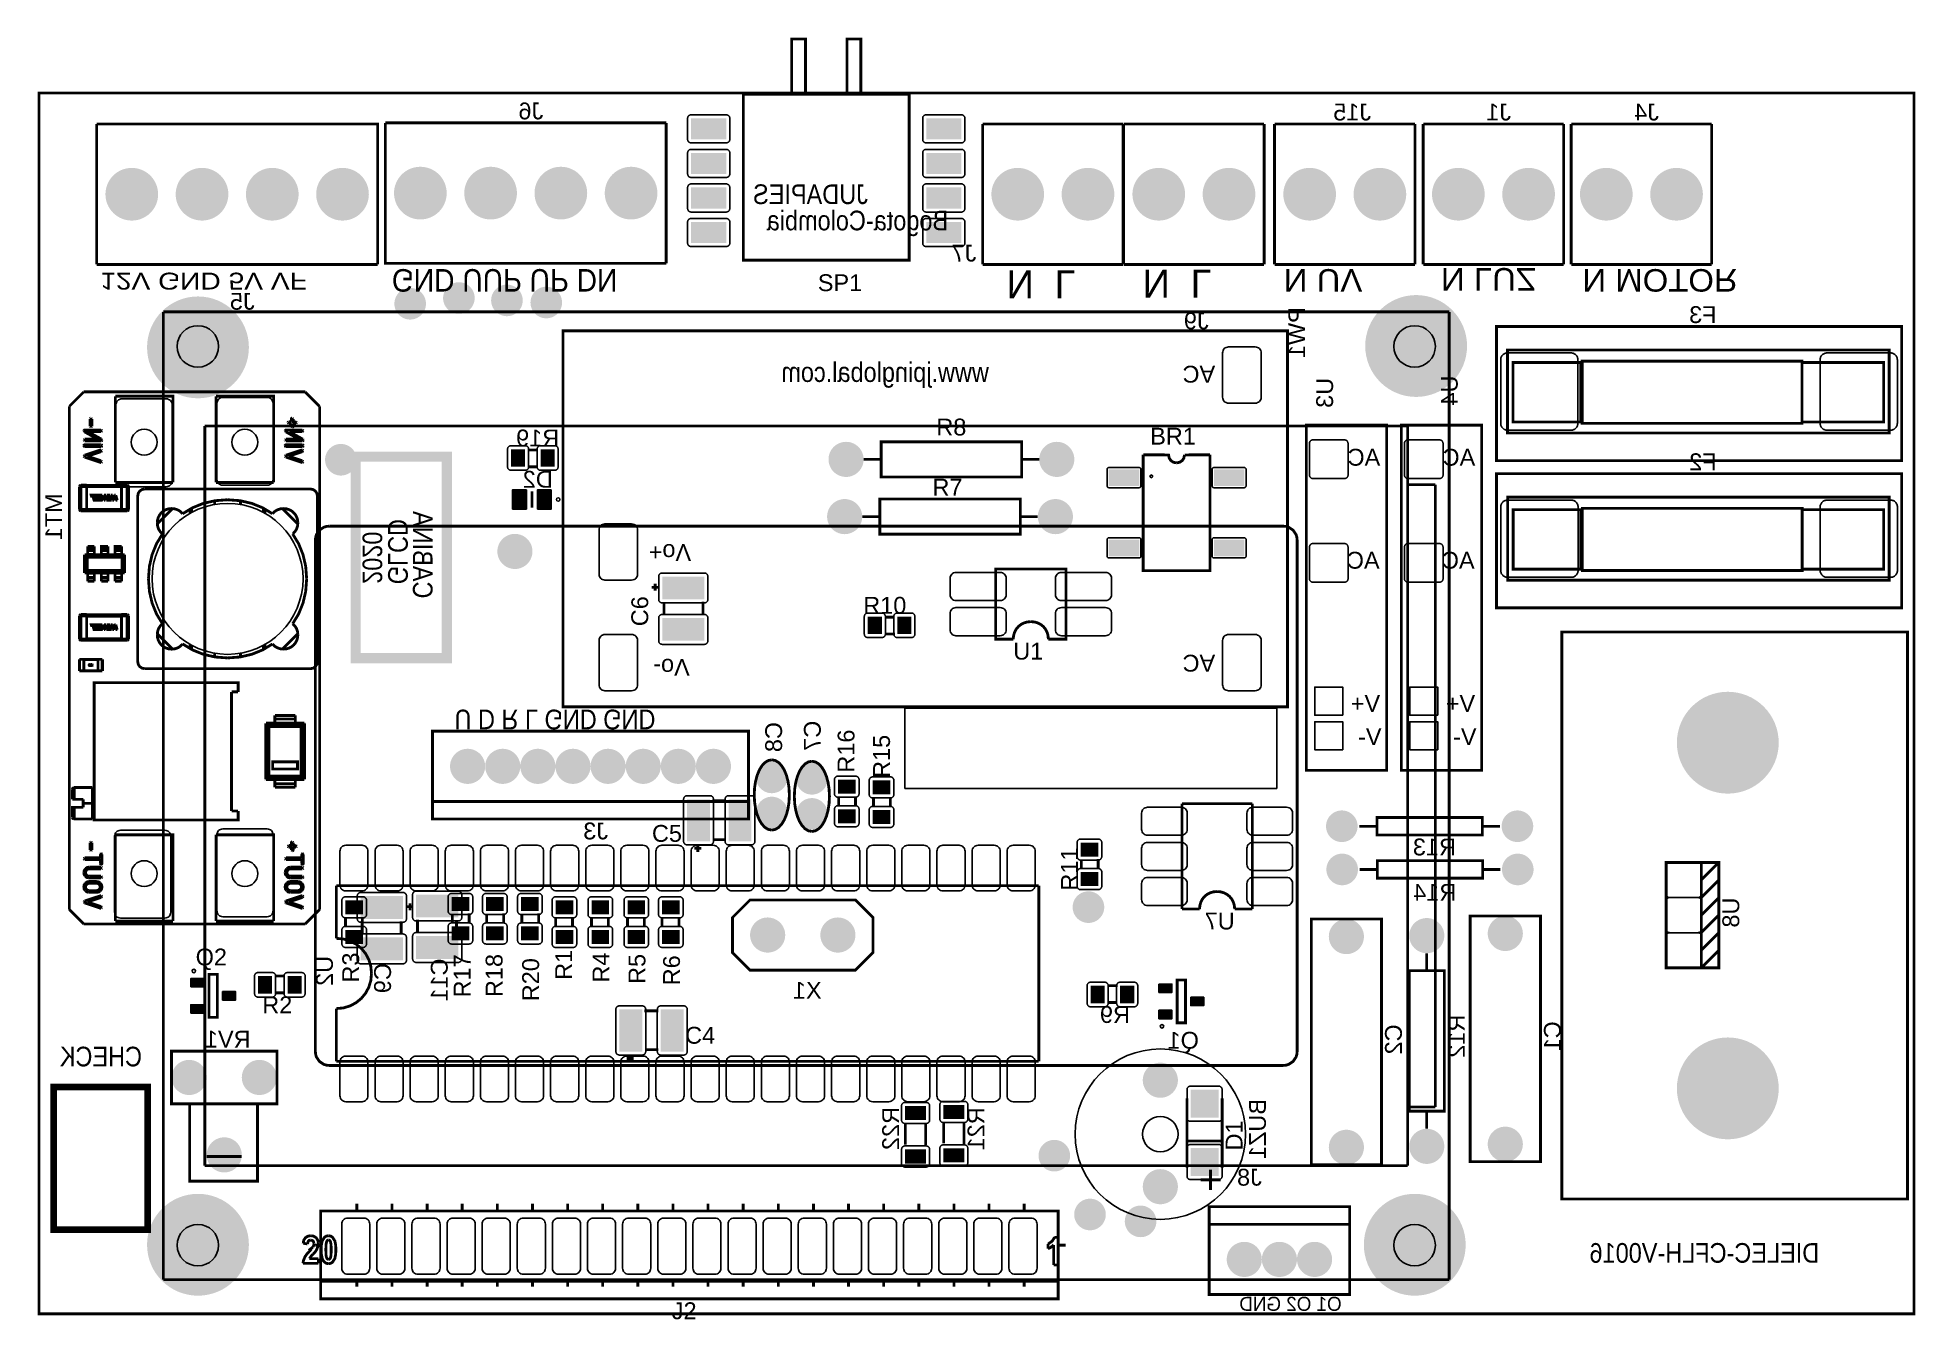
# Model space of a CAD drawing. Header units: inches. Extents: x -2.67 to 2.67, y -1.82 to 1.83.
import ezdxf

# ---------------------------------------------------------------- set-up
doc = ezdxf.new("R2010")
doc.units = ezdxf.units.IN
doc.layers.get('0').update_dxf_attribs({"linetype": 'CONTINUOUS'})

msp = doc.modelspace()

# ---------------------------------------------------------------- texts
at = {"text_generation_flag": 2}
for s, height, width, p in [('J6', 0.048, 1.041667, (-1.2335, 1.594685)), ('J6', 0.048, 1.041667, (-1.2335, 1.594685)), ('J6', 0.048, 1.041667, (-1.2335, 1.594685)), ('J15', 0.048, 1.041667, (1.123586, 1.5915)), ('J15', 0.048, 1.041667, (1.123586, 1.5915)), ('J15', 0.048, 1.041667, (1.123586, 1.5915)), ('J1', 0.048, 1.041667, (1.521996, 1.5915)), ('J1', 0.048, 1.041667, (1.521996, 1.5915)), ('J1', 0.048, 1.041667, (1.521996, 1.5915)), ('J4', 0.048, 1.041667, (1.943256, 1.5915)), ('J4', 0.048, 1.041667, (1.943256, 1.5915)), ('J4', 0.048, 1.041667, (1.943256, 1.5915)), ('JUDAPIES', 0.056, 0.892857, (-0.309107, 1.3535)), ('JUDAPIES', 0.056, 0.892857, (-0.309107, 1.3535)), ('JUDAPIES', 0.056, 0.892857, (-0.309107, 1.3535)), ('Bogota-Colombia', 0.056, 0.892857, (-0.08076, 1.278697)), ('Bogota-Colombia', 0.056, 0.892857, (-0.08076, 1.278697)), ('Bogota-Colombia', 0.056, 0.892857, (-0.08076, 1.278697)), ('J7', 0.048, 1.041667, (-0.000311, 1.189925)), ('J7', 0.048, 1.041667, (-0.000311, 1.189925)), ('J7', 0.048, 1.041667, (-0.000311, 1.189925)), ('J5', 0.048, 1.041667, (-2.05517, 1.052634)), ('J5', 0.048, 1.041667, (-2.05517, 1.052634)), ('J5', 0.048, 1.041667, (-2.05517, 1.052634)), ('J9', 0.048, 1.041667, (0.661106, 0.997012)), ('J9', 0.048, 1.041667, (0.661106, 0.997012)), ('J9', 0.048, 1.041667, (0.661106, 0.997012)), ('F3', 0.048, 1.041667, (2.107224, 1.014724)), ('F3', 0.048, 1.041667, (2.107224, 1.014724)), ('F3', 0.048, 1.041667, (2.107224, 1.014724)), ('www.jpinglobal.com', 0.056, 0.892857, (0.035264, 0.847031)), ('www.jpinglobal.com', 0.056, 0.892857, (0.035264, 0.847031)), ('www.jpinglobal.com', 0.056, 0.892857, (0.035264, 0.847031)), ('R19', 0.048, 1.041667, (-1.18817, 0.663504)), ('R19', 0.048, 1.041667, (-1.18817, 0.663504)), ('R19', 0.048, 1.041667, (-1.18817, 0.663504)), ('AC', 0.048, 1.041667, (1.149752, 0.608598)), ('AC', 0.048, 1.041667, (1.149752, 0.608598)), ('AC', 0.048, 1.041667, (1.149752, 0.608598)), ('AC', 0.048, 1.041667, (1.420256, 0.608598)), ('AC', 0.048, 1.041667, (1.420256, 0.608598)), ('AC', 0.048, 1.041667, (1.420256, 0.608598)), ('F2', 0.048, 1.041667, (2.1075, 0.595803)), ('F2', 0.048, 1.041667, (2.1075, 0.595803)), ('F2', 0.048, 1.041667, (2.1075, 0.595803)), ('D2', 0.048, 1.041667, (-1.206449, 0.545953)), ('D2', 0.048, 1.041667, (-1.206449, 0.545953)), ('D2', 0.048, 1.041667, (-1.206449, 0.545953)), ('AC', 0.048, 1.041667, (1.147878, 0.315323)), ('AC', 0.048, 1.041667, (1.147878, 0.315323)), ('AC', 0.048, 1.041667, (1.147878, 0.315323)), ('AC', 0.048, 1.041667, (1.418381, 0.315323)), ('AC', 0.048, 1.041667, (1.418381, 0.315323)), ('AC', 0.048, 1.041667, (1.418381, 0.315323)), ('V+', 0.048, 1.041667, (1.149374, -0.092378)), ('V+', 0.048, 1.041667, (1.149374, -0.092378)), ('V+', 0.048, 1.041667, (1.149374, -0.092378)), ('V+', 0.048, 1.041667, (1.419878, -0.092378)), ('V+', 0.048, 1.041667, (1.419878, -0.092378)), ('V+', 0.048, 1.041667, (1.419878, -0.092378)), ('V-', 0.048, 1.041667, (1.153311, -0.186866)), ('V-', 0.048, 1.041667, (1.153311, -0.186866)), ('V-', 0.048, 1.041667, (1.153311, -0.186866)), ('V-', 0.048, 1.041667, (1.423815, -0.186866)), ('V-', 0.048, 1.041667, (1.423815, -0.186866)), ('V-', 0.048, 1.041667, (1.423815, -0.186866)), ('J3', 0.048, 1.041667, (-1.048988, -0.455449)), ('J3', 0.048, 1.041667, (-1.048988, -0.455449)), ('J3', 0.048, 1.041667, (-1.048988, -0.455449)), ('R13', 0.048, 1.041667, (1.365177, -0.501008)), ('R13', 0.048, 1.041667, (1.365177, -0.501008)), ('R13', 0.048, 1.041667, (1.365177, -0.501008)), ('R14', 0.048, 1.041667, (1.366177, -0.630008)), ('R14', 0.048, 1.041667, (1.366177, -0.630008)), ('R14', 0.048, 1.041667, (1.366177, -0.630008)), ('U7', 0.048, 1.041667, (0.735122, -0.711874)), ('U7', 0.048, 1.041667, (0.735122, -0.711874)), ('U7', 0.048, 1.041667, (0.735122, -0.711874)), ('X1', 0.048, 1.041667, (-0.44072, -0.909102)), ('X1', 0.048, 1.041667, (-0.44072, -0.909102)), ('X1', 0.048, 1.041667, (-0.44072, -0.909102)), ('R9', 0.048, 1.041667, (0.436965, -0.978055)), ('R9', 0.048, 1.041667, (0.436965, -0.978055)), ('R9', 0.048, 1.041667, (0.436965, -0.978055)), ('RV1', 0.048, 1.041667, (-2.066902, -1.048276)), ('RV1', 0.048, 1.041667, (-2.066902, -1.048276)), ('RV1', 0.048, 1.041667, (-2.066902, -1.048276)), ('Q1', 0.048, 1.041667, (0.633154, -1.051449)), ('Q1', 0.048, 1.041667, (0.633154, -1.051449)), ('Q1', 0.048, 1.041667, (0.633154, -1.051449)), ('CHECK', 0.056, 0.892857, (-2.376036, -1.101787)), ('CHECK', 0.056, 0.892857, (-2.376036, -1.101787)), ('CHECK', 0.056, 0.892857, (-2.376036, -1.101787)), ('J8', 0.048, 1.041667, (0.8125, -1.441315)), ('J8', 0.048, 1.041667, (0.8125, -1.441315)), ('J8', 0.048, 1.041667, (0.8125, -1.441315)), ('DIELEC-CFLH-V0016', 0.056, 0.892857, (2.399555, -1.660843)), ('DIELEC-CFLH-V0016', 0.056, 0.892857, (2.399555, -1.660843)), ('DIELEC-CFLH-V0016', 0.056, 0.892857, (2.399555, -1.660843))]:
    msp.add_text(s, height=height, dxfattribs=dict(at, width=width)).set_placement(p)
for s, height, rotation, width, p in [('12V GND 5V VF', 0.048, 180, 1.25, (-2.495217, 1.15815)), ('12V GND 5V VF', 0.048, 180, 1.25, (-2.495217, 1.15815)), ('12V GND 5V VF', 0.048, 180, 1.25, (-2.495217, 1.15815)), ('GND UUP UP DN', 0.064, 180, 0.9375, (-1.664571, 1.168276)), ('GND UUP UP DN', 0.064, 180, 0.9375, (-1.664571, 1.168276)), ('GND UUP UP DN', 0.064, 180, 0.9375, (-1.664571, 1.168276)), ('N UV', 0.064, 180, 1.09375, (0.874862, 1.168276)), ('N UV', 0.064, 180, 1.09375, (0.874862, 1.168276)), ('N UV', 0.064, 180, 1.09375, (0.874862, 1.168276)), ('N LUZ', 0.064, 180, 1.09375, (1.322744, 1.171276)), ('N LUZ', 0.064, 180, 1.09375, (1.322744, 1.171276)), ('N LUZ', 0.064, 180, 1.09375, (1.322744, 1.171276)), ('N MOTOR', 0.064, 180, 1.09375, (1.725256, 1.168276)), ('N MOTOR', 0.064, 180, 1.09375, (1.725256, 1.168276)), ('N MOTOR', 0.064, 180, 1.09375, (1.725256, 1.168276)), ('PW1', 0.048, 90, 1.041667, (0.935783, 1.059835)), ('PW1', 0.048, 90, 1.041667, (0.935783, 1.059835)), ('PW1', 0.048, 90, 1.041667, (0.935783, 1.059835)), ('U4', 0.048, 90, 1.041667, (1.370161, 0.865228)), ('U4', 0.048, 90, 1.041667, (1.370161, 0.865228)), ('U4', 0.048, 90, 1.041667, (1.370161, 0.865228)), ('U3', 0.048, 90, 1.041667, (1.015232, 0.858669)), ('U3', 0.048, 90, 1.041667, (1.015232, 0.858669)), ('U3', 0.048, 90, 1.041667, (1.015232, 0.858669)), ('MT1', 0.048, 90, 1.041667, (-2.603744, 0.529913)), ('MT1', 0.048, 90, 1.041667, (-2.603744, 0.529913)), ('MT1', 0.048, 90, 1.041667, (-2.603744, 0.529913)), ('GLCD', 0.056, -90, 0.892857, (-1.675374, 0.270913)), ('GLCD', 0.056, -90, 0.892857, (-1.675374, 0.270913)), ('GLCD', 0.056, -90, 0.892857, (-1.675374, 0.270913)), ('CABINA', 0.056, -90, 0.892857, (-1.604837, 0.230568)), ('CABINA', 0.056, -90, 0.892857, (-1.604837, 0.230568)), ('CABINA', 0.056, -90, 0.892857, (-1.604837, 0.230568)), ('2020', 0.056, -90, 0.892857, (-1.748209, 0.272236)), ('2020', 0.056, -90, 0.892857, (-1.748209, 0.272236)), ('2020', 0.056, -90, 0.892857, (-1.748209, 0.272236)), ('U D R L GND GND', 0.056, 180, 0.892857, (-1.486272, -0.086024)), ('U D R L GND GND', 0.056, 180, 0.892857, (-1.486272, -0.086024)), ('U D R L GND GND', 0.056, 180, 0.892857, (-1.486272, -0.086024)), ('C8', 0.048, 90, 1.041667, (-0.553587, -0.121465)), ('C8', 0.048, 90, 1.041667, (-0.553587, -0.121465)), ('C8', 0.048, 90, 1.041667, (-0.553587, -0.121465)), ('C7', 0.048, 90, 1.041667, (-0.44335, -0.117528)), ('C7', 0.048, 90, 1.041667, (-0.44335, -0.117528)), ('C7', 0.048, 90, 1.041667, (-0.44335, -0.117528)), ('U8', 0.048, 90, 1.041667, (2.171728, -0.621071)), ('U8', 0.048, 90, 1.041667, (2.171728, -0.621071)), ('U8', 0.048, 90, 1.041667, (2.171728, -0.621071)), ('U2', 0.048, 90, 1.041667, (-1.83261, -0.787213)), ('U2', 0.048, 90, 1.041667, (-1.83261, -0.787213)), ('U2', 0.048, 90, 1.041667, (-1.83261, -0.787213)), ('C11', 0.048, 90, 1.041667, (-1.505713, -0.794551)), ('C11', 0.048, 90, 1.041667, (-1.505713, -0.794551)), ('C11', 0.048, 90, 1.041667, (-1.505713, -0.794551)), ('C9', 0.048, 90, 1.041667, (-1.66713, -0.80774)), ('C9', 0.048, 90, 1.041667, (-1.66713, -0.80774)), ('C9', 0.048, 90, 1.041667, (-1.66713, -0.80774)), ('R12', 0.048, 90, 1.041667, (1.390011, -0.954433)), ('R12', 0.048, 90, 1.041667, (1.390011, -0.954433)), ('R12', 0.048, 90, 1.041667, (1.390011, -0.954433)), ('C2', 0.048, 90, 1.041667, (1.211161, -0.982157)), ('C2', 0.048, 90, 1.041667, (1.211161, -0.982157)), ('C2', 0.048, 90, 1.041667, (1.211161, -0.982157)), ('C1', 0.048, 90, 1.041667, (1.663681, -0.973307)), ('C1', 0.048, 90, 1.041667, (1.663681, -0.973307)), ('C1', 0.048, 90, 1.041667, (1.663681, -0.973307)), ('R22', 0.048, 90, 1.041667, (-0.2205, -1.217315)), ('R22', 0.048, 90, 1.041667, (-0.2205, -1.217315)), ('R22', 0.048, 90, 1.041667, (-0.2205, -1.217315)), ('R21', 0.048, 90, 1.041667, (0.0225, -1.218315)), ('R21', 0.048, 90, 1.041667, (0.0225, -1.218315)), ('R21', 0.048, 90, 1.041667, (0.0225, -1.218315)), ('BUZ1', 0.048, 90, 1.041667, (0.824018, -1.194693)), ('BUZ1', 0.048, 90, 1.041667, (0.824018, -1.194693)), ('BUZ1', 0.048, 90, 1.041667, (0.824018, -1.194693)), ('+', 0.08, -90, 1.125, (0.627941, -1.460047)), ('+', 0.08, -90, 1.125, (0.627941, -1.460047)), ('+', 0.08, -90, 1.125, (0.627941, -1.460047))]:
    msp.add_text(s, height=height, rotation=rotation, dxfattribs=dict(at, width=width)).set_placement(p)
at = {"width": 1.041667}
for s, p in [('SP1', (-0.451855, 1.105591)), ('SP1', (-0.451855, 1.105591)), ('SP1', (-0.451855, 1.105591)), ('R8', (-0.114382, 0.694559)), ('R8', (-0.114382, 0.694559)), ('R8', (-0.114382, 0.694559)), ('BR1', (0.494618, 0.668669)), ('BR1', (0.494618, 0.668669)), ('BR1', (0.494618, 0.668669)), ('R7', (-0.125382, 0.523559)), ('R7', (-0.125382, 0.523559)), ('R7', (-0.125382, 0.523559)), ('R10', (-0.322422, 0.187126)), ('R10', (-0.322422, 0.187126)), ('R10', (-0.322422, 0.187126)), ('U1', (0.104618, 0.056559)), ('U1', (0.104618, 0.056559)), ('U1', (0.104618, 0.056559)), ('C5', (-0.92413, -0.462378)), ('C5', (-0.92413, -0.462378)), ('C5', (-0.92413, -0.462378)), ('Q2', (-2.22328, -0.814283)), ('Q2', (-2.22328, -0.814283)), ('Q2', (-2.22328, -0.814283)), ('R2', (-2.033642, -0.950496)), ('R2', (-2.033642, -0.950496)), ('R2', (-2.033642, -0.950496)), ('C4', (-0.829642, -1.037181)), ('C4', (-0.829642, -1.037181)), ('C4', (-0.829642, -1.037181)), ('J2', (-0.867508, -1.821591)), ('J2', (-0.867508, -1.821591)), ('J2', (-0.867508, -1.821591))]:
    msp.add_text(s, height=0.048, dxfattribs=at).set_placement(p)
at = {"text_generation_flag": 2}
for p in [(0.085909, 1.165276), (0.085909, 1.165276), (0.085909, 1.165276), (0.473287, 1.166591), (0.473287, 1.166591), (0.473287, 1.166591)]:
    msp.add_text('N  L', height=0.08, rotation=180, dxfattribs=at).set_placement(p)
at = {"width": 1.041667}
for s, rotation, p in [('AC', 180, (0.67965, 0.893173)), ('AC', 180, (0.67965, 0.893173)), ('AC', 180, (0.67965, 0.893173)), ('Vo+', 180, (-0.812476, 0.385299)), ('Vo+', 180, (-0.812476, 0.385299)), ('Vo+', 180, (-0.812476, 0.385299)), ('C6', 90, (-0.934815, 0.151425)), ('C6', 90, (-0.934815, 0.151425)), ('C6', 90, (-0.934815, 0.151425)), ('Vo-', 180, (-0.816413, 0.058528)), ('Vo-', 180, (-0.816413, 0.058528)), ('Vo-', 180, (-0.816413, 0.058528)), ('AC', 180, (0.67965, 0.070339)), ('AC', 180, (0.67965, 0.070339)), ('AC', 180, (0.67965, 0.070339)), ('R16', 90, (-0.347382, -0.265441)), ('R16', 90, (-0.347382, -0.265441)), ('R16', 90, (-0.347382, -0.265441)), ('R15', 90, (-0.246382, -0.280441)), ('R15', 90, (-0.246382, -0.280441)), ('R15', 90, (-0.246382, -0.280441)), ('R11', 90, (0.288618, -0.601441)), ('R11', 90, (0.288618, -0.601441)), ('R11', 90, (0.288618, -0.601441)), ('R3', 90, (-1.757752, -0.863071)), ('R3', 90, (-1.757752, -0.863071)), ('R3', 90, (-1.757752, -0.863071)), ('R17', 90, (-1.4405, -0.905315)), ('R17', 90, (-1.4405, -0.905315)), ('R17', 90, (-1.4405, -0.905315)), ('R18', 90, (-1.3495, -0.904315)), ('R18', 90, (-1.3495, -0.904315)), ('R18', 90, (-1.3495, -0.904315)), ('R20', 90, (-1.2455, -0.916315)), ('R20', 90, (-1.2455, -0.916315)), ('R20', 90, (-1.2455, -0.916315)), ('R1', 90, (-1.151453, -0.855197)), ('R1', 90, (-1.151453, -0.855197)), ('R1', 90, (-1.151453, -0.855197)), ('R4', 90, (-1.045154, -0.863071)), ('R4', 90, (-1.045154, -0.863071)), ('R4', 90, (-1.045154, -0.863071)), ('R5', 90, (-0.942791, -0.867008)), ('R5', 90, (-0.942791, -0.867008)), ('R5', 90, (-0.942791, -0.867008)), ('R6', 90, (-0.844366, -0.870945)), ('R6', 90, (-0.844366, -0.870945)), ('R6', 90, (-0.844366, -0.870945)), ('D1', 90, (0.757437, -1.341079)), ('D1', 90, (0.757437, -1.341079)), ('D1', 90, (0.757437, -1.341079))]:
    msp.add_text(s, height=0.048, rotation=rotation, dxfattribs=at).set_placement(p)
at = {"text_generation_flag": 2}
msp.add_text('O1 O2 GND', height=0.04, dxfattribs=at).set_placement((1.039555, -1.797843))
msp.add_text('O1 O2 GND', height=0.04, dxfattribs=at).set_placement((1.039555, -1.797843))
msp.add_text('O1 O2 GND', height=0.04, dxfattribs=at).set_placement((1.039555, -1.797843))

# ---------------------------------------------------------------- blocks, each defined once
blk = doc.blocks.new('RPAD')
blk.add_trace([(-0.5, -0.5), (-0.5, 0.5), (0.5, -0.5), (0.5, 0.5)])
blk = doc.blocks.new('EPAD')
at = {"const_width": 0.5}
blk.add_lwpolyline([(-0.25, 0, 1), (0.25, 0, 1)], format="xyb", close=True, dxfattribs=at)

# ---------------------------------------------------------------- linework, layer by layer
for points, const_width in [([(-0.52628, 1.66611), (-0.48691, 1.66611), (-0.48691, 1.823591), (-0.52628, 1.823591), (-0.52628, 1.66611)], 0.008), ([(-0.52628, 1.66611), (-0.48691, 1.66611), (-0.48691, 1.823591), (-0.52628, 1.823591), (-0.52628, 1.66611)], 0.008), ([(-0.52628, 1.66611), (-0.48691, 1.66611), (-0.48691, 1.823591), (-0.52628, 1.823591), (-0.52628, 1.66611)], 0.008), ([(-0.3688, 1.66611), (-0.32943, 1.66611), (-0.32943, 1.823591), (-0.3688, 1.823591), (-0.3688, 1.66611)], 0.008), ([(-0.3688, 1.66611), (-0.32943, 1.66611), (-0.32943, 1.823591), (-0.3688, 1.823591), (-0.3688, 1.66611)], 0.008), ([(-0.3688, 1.66611), (-0.32943, 1.66611), (-0.32943, 1.823591), (-0.3688, 1.823591), (-0.3688, 1.66611)], 0.008), ([(-2.669461, -1.806504), (2.669461, -1.806504), (2.669461, 1.669874), (-2.669461, 1.669874), (-2.669461, -1.806504)], 0.008), ([(-2.669461, -1.806504), (2.669461, -1.806504), (2.669461, 1.669874), (-2.669461, 1.669874), (-2.669461, -1.806504)], 0.008), ([(-2.669461, -1.806504), (2.669461, -1.806504), (2.669461, 1.669874), (-2.669461, 1.669874), (-2.669461, -1.806504)], 0.008), ([(-0.664075, 1.193669), (-0.191634, 1.193669), (-0.191634, 1.66611), (-0.664075, 1.66611), (-0.664075, 1.193669)], 0.008), ([(-0.664075, 1.193669), (-0.191634, 1.193669), (-0.191634, 1.66611), (-0.664075, 1.66611), (-0.664075, 1.193669)], 0.008), ([(-0.664075, 1.193669), (-0.191634, 1.193669), (-0.191634, 1.66611), (-0.664075, 1.66611), (-0.664075, 1.193669)], 0.008), ([(-2.50517, 1.1815), (-2.50517, 1.5815)], 0.008), ([(-1.70517, 1.1815), (-1.70517, 1.5815), (-2.50517, 1.5815)], 0.008), ([(-2.50517, 1.1815), (-2.50517, 1.5815)], 0.008), ([(-1.70517, 1.1815), (-1.70517, 1.5815), (-2.50517, 1.5815)], 0.008), ([(-2.50517, 1.1815), (-2.50517, 1.5815)], 0.008), ([(-1.70517, 1.1815), (-1.70517, 1.5815), (-2.50517, 1.5815)], 0.008), ([(-1.6835, 1.584685), (-1.6835, 1.184685), (-0.8835, 1.184685)], 0.008), ([(-0.8835, 1.584685), (-1.6835, 1.584685)], 0.008), ([(-1.6835, 1.584685), (-1.6835, 1.184685), (-0.8835, 1.184685)], 0.008), ([(-0.8835, 1.584685), (-1.6835, 1.584685)], 0.008), ([(-1.6835, 1.584685), (-1.6835, 1.184685), (-0.8835, 1.184685)], 0.008), ([(-0.8835, 1.584685), (-1.6835, 1.584685)], 0.008), ([(-0.8835, 1.584685), (-0.8835, 1.184685)], 0.008), ([(-0.8835, 1.584685), (-0.8835, 1.184685)], 0.008), ([(-0.8835, 1.584685), (-0.8835, 1.184685)], 0.008), ([(0.017405, 1.5815), (0.017405, 1.1815)], 0.008), ([(0.417405, 1.5815), (0.017405, 1.5815)], 0.008), ([(0.017405, 1.5815), (0.017405, 1.1815)], 0.008), ([(0.417405, 1.5815), (0.017405, 1.5815)], 0.008), ([(0.017405, 1.5815), (0.017405, 1.1815)], 0.008), ([(0.417405, 1.5815), (0.017405, 1.5815)], 0.008), ([(0.417405, 1.5815), (0.417405, 1.1815)], 0.008), ([(0.417405, 1.5815), (0.417405, 1.1815)], 0.008), ([(0.417405, 1.5815), (0.417405, 1.1815)], 0.008), ([(0.41898, 1.5815), (0.41898, 1.1815)], 0.008), ([(0.81898, 1.5815), (0.41898, 1.5815)], 0.008), ([(0.41898, 1.5815), (0.41898, 1.1815)], 0.008), ([(0.81898, 1.5815), (0.41898, 1.5815)], 0.008), ([(0.41898, 1.5815), (0.41898, 1.1815)], 0.008), ([(0.81898, 1.5815), (0.41898, 1.5815)], 0.008), ([(0.81898, 1.5815), (0.81898, 1.1815)], 0.008), ([(0.81898, 1.5815), (0.81898, 1.1815)], 0.008), ([(0.81898, 1.5815), (0.81898, 1.1815)], 0.008), ([(0.848586, 1.5815), (0.848586, 1.1815)], 0.008), ([(1.248586, 1.5815), (0.848586, 1.5815)], 0.008), ([(0.848586, 1.5815), (0.848586, 1.1815)], 0.008), ([(1.248586, 1.5815), (0.848586, 1.5815)], 0.008), ([(0.848586, 1.5815), (0.848586, 1.1815)], 0.008), ([(1.248586, 1.5815), (0.848586, 1.5815)], 0.008), ([(1.248586, 1.5815), (1.248586, 1.1815)], 0.008), ([(1.248586, 1.5815), (1.248586, 1.1815)], 0.008), ([(1.248586, 1.5815), (1.248586, 1.1815)], 0.008), ([(1.271996, 1.5815), (1.271996, 1.1815)], 0.008), ([(1.671996, 1.5815), (1.271996, 1.5815)], 0.008), ([(1.271996, 1.5815), (1.271996, 1.1815)], 0.008), ([(1.671996, 1.5815), (1.271996, 1.5815)], 0.008), ([(1.271996, 1.5815), (1.271996, 1.1815)], 0.008), ([(1.671996, 1.5815), (1.271996, 1.5815)], 0.008), ([(1.671996, 1.5815), (1.671996, 1.1815)], 0.008), ([(1.671996, 1.5815), (1.671996, 1.1815)], 0.008), ([(1.671996, 1.5815), (1.671996, 1.1815)], 0.008), ([(1.693256, 1.5815), (1.693256, 1.1815)], 0.008), ([(2.093256, 1.5815), (1.693256, 1.5815)], 0.008), ([(1.693256, 1.5815), (1.693256, 1.1815)], 0.008), ([(2.093256, 1.5815), (1.693256, 1.5815)], 0.008), ([(1.693256, 1.5815), (1.693256, 1.1815)], 0.008), ([(2.093256, 1.5815), (1.693256, 1.5815)], 0.008), ([(2.093256, 1.5815), (2.093256, 1.1815)], 0.008), ([(2.093256, 1.5815), (2.093256, 1.1815)], 0.008), ([(2.093256, 1.5815), (2.093256, 1.1815)], 0.008), ([(-2.50517, 1.1815), (-1.70517, 1.1815)], 0.008), ([(-2.50517, 1.1815), (-1.70517, 1.1815)], 0.008), ([(-2.50517, 1.1815), (-1.70517, 1.1815)], 0.008), ([(0.417405, 1.1815), (0.017405, 1.1815)], 0.008), ([(0.417405, 1.1815), (0.017405, 1.1815)], 0.008), ([(0.417405, 1.1815), (0.017405, 1.1815)], 0.008), ([(0.81898, 1.1815), (0.41898, 1.1815)], 0.008), ([(0.81898, 1.1815), (0.41898, 1.1815)], 0.008), ([(0.81898, 1.1815), (0.41898, 1.1815)], 0.008), ([(1.248586, 1.1815), (0.848586, 1.1815)], 0.008), ([(1.248586, 1.1815), (0.848586, 1.1815)], 0.008), ([(1.248586, 1.1815), (0.848586, 1.1815)], 0.008), ([(1.671996, 1.1815), (1.271996, 1.1815)], 0.008), ([(1.671996, 1.1815), (1.271996, 1.1815)], 0.008), ([(1.671996, 1.1815), (1.271996, 1.1815)], 0.008), ([(2.093256, 1.1815), (1.693256, 1.1815)], 0.008), ([(2.093256, 1.1815), (1.693256, 1.1815)], 0.008), ([(2.093256, 1.1815), (1.693256, 1.1815)], 0.008), ([(-2.315453, 1.046638), (-2.315453, -1.709268)], 0.008), ([(1.345965, 1.046638), (-2.315453, 1.046638)], 0.008), ([(-2.315453, 1.046638), (-2.315453, -1.709268)], 0.008), ([(1.345965, 1.046638), (-2.315453, 1.046638)], 0.008), ([(-2.315453, 1.046638), (-2.315453, -1.709268)], 0.008), ([(1.345965, 1.046638), (-2.315453, 1.046638)], 0.008), ([(1.345965, -1.709268), (1.345965, 1.046638)], 0.008), ([(1.345965, -1.709268), (1.345965, 1.046638)], 0.008), ([(1.345965, -1.709268), (1.345965, 1.046638)], 0.008), ([(-1.177335, -0.078157), (0.885657, -0.078157), (0.885657, 0.992709), (-1.177335, 0.992709), (-1.177335, -0.078157)], 0.008), ([(-1.177335, -0.078157), (0.885657, -0.078157), (0.885657, 0.992709), (-1.177335, 0.992709), (-1.177335, -0.078157)], 0.008), ([(-1.177335, -0.078157), (0.885657, -0.078157), (0.885657, 0.992709), (-1.177335, 0.992709), (-1.177335, -0.078157)], 0.008), ([(1.480452, 0.622835), (2.633996, 0.622835), (2.633996, 1.004724), (1.480452, 1.004724), (1.480452, 0.622835)], 0.008), ([(1.480452, 0.622835), (2.633996, 0.622835), (2.633996, 1.004724), (1.480452, 1.004724), (1.480452, 0.622835)], 0.008), ([(1.480452, 0.622835), (2.633996, 0.622835), (2.633996, 1.004724), (1.480452, 1.004724), (1.480452, 0.622835)], 0.008), ([(1.511948, 0.701575), (2.598563, 0.701575), (2.598563, 0.937795), (1.511948, 0.937795), (1.511948, 0.701575)], 0.008), ([(1.511948, 0.701575), (2.598563, 0.701575), (2.598563, 0.937795), (1.511948, 0.937795), (1.511948, 0.701575)], 0.008), ([(1.511948, 0.701575), (2.598563, 0.701575), (2.598563, 0.937795), (1.511948, 0.937795), (1.511948, 0.701575)], 0.008), ([(1.724547, 0.729134), (2.350531, 0.729134), (2.350531, 0.906299), (1.724547, 0.906299), (1.724547, 0.729134)], 0.008), ([(1.724547, 0.729134), (2.350531, 0.729134), (2.350531, 0.906299), (1.724547, 0.906299), (1.724547, 0.729134)], 0.008), ([(1.724547, 0.729134), (2.350531, 0.729134), (2.350531, 0.906299), (1.724547, 0.906299), (1.724547, 0.729134)], 0.008), ([(1.527696, 0.733071), (1.72061, 0.733071), (1.72061, 0.902362), (1.527696, 0.902362), (1.527696, 0.733071)], 0.008), ([(1.527696, 0.733071), (1.72061, 0.733071), (1.72061, 0.902362), (1.527696, 0.902362), (1.527696, 0.733071)], 0.008), ([(1.527696, 0.733071), (1.72061, 0.733071), (1.72061, 0.902362), (1.527696, 0.902362), (1.527696, 0.733071)], 0.008), ([(2.350531, 0.733071), (2.582815, 0.733071), (2.582815, 0.902362), (2.350531, 0.902362), (2.350531, 0.733071)], 0.008), ([(2.350531, 0.733071), (2.582815, 0.733071), (2.582815, 0.902362), (2.350531, 0.902362), (2.350531, 0.733071)], 0.008), ([(2.350531, 0.733071), (2.582815, 0.733071), (2.582815, 0.902362), (2.350531, 0.902362), (2.350531, 0.733071)], 0.008), ([(-2.582846, 0.777748), (-2.541902, 0.818693)], 0.008), ([(-2.582846, 0.777748), (-2.541902, 0.818693)], 0.008), ([(-2.582846, 0.777748), (-2.541902, 0.818693)], 0.008), ([(-2.541902, 0.818693), (-1.91135, 0.818693)], 0.008), ([(-2.541902, 0.818693), (-1.91135, 0.818693)], 0.008), ([(-2.541902, 0.818693), (-1.91135, 0.818693)], 0.008), ([(-2.451823, 0.56074), (-2.451823, 0.806409)], 0.008), ([(-2.288043, 0.56074), (-2.288043, 0.806409), (-2.451823, 0.806409)], 0.008), ([(-2.451823, 0.56074), (-2.451823, 0.806409)], 0.008), ([(-2.288043, 0.56074), (-2.288043, 0.806409), (-2.451823, 0.806409)], 0.008), ([(-2.451823, 0.56074), (-2.451823, 0.806409)], 0.008), ([(-2.288043, 0.56074), (-2.288043, 0.806409), (-2.451823, 0.806409)], 0.008), ([(-2.165209, 0.56074), (-2.165209, 0.806409)], 0.008), ([(-2.001429, 0.56074), (-2.001429, 0.806409), (-2.165209, 0.806409)], 0.008), ([(-2.165209, 0.56074), (-2.165209, 0.806409)], 0.008), ([(-2.001429, 0.56074), (-2.001429, 0.806409), (-2.165209, 0.806409)], 0.008), ([(-2.165209, 0.56074), (-2.165209, 0.806409)], 0.008), ([(-2.001429, 0.56074), (-2.001429, 0.806409), (-2.165209, 0.806409)], 0.008), ([(-1.91135, 0.818693), (-1.870406, 0.777748)], 0.008), ([(-1.91135, 0.818693), (-1.870406, 0.777748)], 0.008), ([(-1.91135, 0.818693), (-1.870406, 0.777748)], 0.008), ([(-2.582846, -0.655323), (-2.582846, 0.777748)], 0.008), ([(-2.582846, -0.655323), (-2.582846, 0.777748)], 0.008), ([(-2.582846, -0.655323), (-2.582846, 0.777748)], 0.008), ([(-1.870406, 0.777748), (-1.870406, -0.655323)], 0.008), ([(-1.870406, 0.777748), (-1.870406, -0.655323)], 0.008), ([(-1.870406, 0.777748), (-1.870406, -0.655323)], 0.008), ([(-2.492468, 0.710002), (-2.538839, 0.710002), (-2.540089, 0.70986), (-2.54058, 0.709683), (-2.540981, 0.709436), (-2.541294, 0.709118), (-2.541517, 0.708729), (-2.541696, 0.707739)], 0.008), ([(-2.492468, 0.710002), (-2.538839, 0.710002), (-2.540089, 0.70986), (-2.54058, 0.709683), (-2.540981, 0.709436), (-2.541294, 0.709118), (-2.541517, 0.708729), (-2.541696, 0.707739)], 0.008), ([(-2.492468, 0.710002), (-2.538839, 0.710002), (-2.540089, 0.70986), (-2.54058, 0.709683), (-2.540981, 0.709436), (-2.541294, 0.709118), (-2.541517, 0.708729), (-2.541696, 0.707739)], 0.008), ([(-2.539846, 0.705134), (-2.541696, 0.707737)], 0.008), ([(-2.539846, 0.705134), (-2.541696, 0.707737)], 0.008), ([(-2.539846, 0.705134), (-2.541696, 0.707737)], 0.008), ([(-2.491531, 0.684062), (-2.529652, 0.70527), (-2.492559, 0.70527)], 0.008), ([(-2.491531, 0.684062), (-2.529652, 0.70527), (-2.492559, 0.70527)], 0.008), ([(-2.491531, 0.684062), (-2.529652, 0.70527), (-2.492559, 0.70527)], 0.008), ([(-2.539844, 0.705133), (-2.502158, 0.684017), (-2.538839, 0.684017)], 0.008), ([(-2.539844, 0.705133), (-2.502158, 0.684017), (-2.538839, 0.684017)], 0.008), ([(-2.539844, 0.705133), (-2.502158, 0.684017), (-2.538839, 0.684017)], 0.008), ([(-2.521631, 0.744102), (-2.52386, 0.741872)], 0.008), ([(-2.521631, 0.744102), (-2.52386, 0.741872)], 0.008), ([(-2.521631, 0.744102), (-2.52386, 0.741872)], 0.008), ([(-2.523824, 0.74147), (-2.52386, 0.741872)], 0.008), ([(-2.523824, 0.74147), (-2.52386, 0.741872)], 0.008), ([(-2.523824, 0.74147), (-2.52386, 0.741872)], 0.008), ([(-2.523824, 0.720858), (-2.523838, 0.720602)], 0.008), ([(-2.523824, 0.720858), (-2.523838, 0.720602)], 0.008), ([(-2.523824, 0.720858), (-2.523838, 0.720602)], 0.008), ([(-2.52154, 0.718304), (-2.523838, 0.720602)], 0.008), ([(-2.52154, 0.718304), (-2.523838, 0.720602)], 0.008), ([(-2.52154, 0.718304), (-2.523838, 0.720602)], 0.008), ([(-2.523824, 0.741472), (-2.523824, 0.720857)], 0.008), ([(-2.523824, 0.741472), (-2.523824, 0.720857)], 0.008), ([(-2.523824, 0.741472), (-2.523824, 0.720857)], 0.008), ([(-2.521631, 0.744102), (-2.521537, 0.7441)], 0.008), ([(-2.521631, 0.744102), (-2.521537, 0.7441)], 0.008), ([(-2.521631, 0.744102), (-2.521537, 0.7441)], 0.008), ([(-2.52154, 0.718304), (-2.521264, 0.71832)], 0.008), ([(-2.52154, 0.718304), (-2.521264, 0.71832)], 0.008), ([(-2.52154, 0.718304), (-2.521264, 0.71832)], 0.008), ([(-2.521193, 0.744126), (-2.521538, 0.7441)], 0.008), ([(-2.521193, 0.744126), (-2.521538, 0.7441)], 0.008), ([(-2.521193, 0.744126), (-2.521538, 0.7441)], 0.008), ([(-2.521131, 0.718316), (-2.521263, 0.71832)], 0.008), ([(-2.521131, 0.718316), (-2.521263, 0.71832)], 0.008), ([(-2.521131, 0.718316), (-2.521263, 0.71832)], 0.008), ([(-2.521193, 0.744126), (-2.51888, 0.741813)], 0.008), ([(-2.521193, 0.744126), (-2.51888, 0.741813)], 0.008), ([(-2.521193, 0.744126), (-2.51888, 0.741813)], 0.008), ([(-2.521131, 0.718316), (-2.518856, 0.720592)], 0.008), ([(-2.521131, 0.718316), (-2.518856, 0.720592)], 0.008), ([(-2.521131, 0.718316), (-2.518856, 0.720592)], 0.008), ([(-2.518887, 0.741632), (-2.51888, 0.741813)], 0.008), ([(-2.518887, 0.741632), (-2.51888, 0.741813)], 0.008), ([(-2.518887, 0.741632), (-2.51888, 0.741813)], 0.008), ([(-2.518887, 0.720971), (-2.518887, 0.741631)], 0.008), ([(-2.518887, 0.720971), (-2.518887, 0.741631)], 0.008), ([(-2.518887, 0.720971), (-2.518887, 0.741631)], 0.008), ([(-2.518887, 0.720972), (-2.518856, 0.720592)], 0.008), ([(-2.518887, 0.720972), (-2.518856, 0.720592)], 0.008), ([(-2.518887, 0.720972), (-2.518856, 0.720592)], 0.008), ([(-2.492193, 0.705241), (-2.49256, 0.705271)], 0.008), ([(-2.492193, 0.705241), (-2.49256, 0.705271)], 0.008), ([(-2.492193, 0.705241), (-2.49256, 0.705271)], 0.008), ([(-2.492154, 0.710024), (-2.492469, 0.710002)], 0.008), ([(-2.492154, 0.710024), (-2.492469, 0.710002)], 0.008), ([(-2.492154, 0.710024), (-2.492469, 0.710002)], 0.008), ([(-2.492193, 0.705241), (-2.48995, 0.707484)], 0.008), ([(-2.492193, 0.705241), (-2.48995, 0.707484)], 0.008), ([(-2.492193, 0.705241), (-2.48995, 0.707484)], 0.008), ([(-2.492154, 0.710024), (-2.489946, 0.707817)], 0.008), ([(-2.492154, 0.710024), (-2.489946, 0.707817)], 0.008), ([(-2.492154, 0.710024), (-2.489946, 0.707817)], 0.008), ([(-2.489954, 0.707624), (-2.489946, 0.707817)], 0.008), ([(-2.489954, 0.707624), (-2.489946, 0.707817)], 0.008), ([(-2.489954, 0.707624), (-2.489946, 0.707817)], 0.008), ([(-2.489954, 0.707625), (-2.48995, 0.707484)], 0.008), ([(-2.489954, 0.707625), (-2.48995, 0.707484)], 0.008), ([(-2.489954, 0.707625), (-2.48995, 0.707484)], 0.008), ([(-2.197343, 0.721835), (-2.197343, -1.384465)], 0.008), ([(-2.197343, 0.721835), (1.227854, 0.721835)], 0.008), ([(-2.197343, 0.721835), (-2.197343, -1.384465)], 0.008), ([(-2.197343, 0.721835), (1.227854, 0.721835)], 0.008), ([(-2.197343, 0.721835), (-2.197343, -1.384465)], 0.008), ([(-2.197343, 0.721835), (1.227854, 0.721835)], 0.008), ([(-1.91924, 0.710002), (-1.965611, 0.710002), (-1.96686, 0.70986), (-1.967352, 0.709683), (-1.967753, 0.709436), (-1.968066, 0.709118), (-1.968289, 0.708729), (-1.968467, 0.707739)], 0.008), ([(-1.91924, 0.710002), (-1.965611, 0.710002), (-1.96686, 0.70986), (-1.967352, 0.709683), (-1.967753, 0.709436), (-1.968066, 0.709118), (-1.968289, 0.708729), (-1.968467, 0.707739)], 0.008), ([(-1.91924, 0.710002), (-1.965611, 0.710002), (-1.96686, 0.70986), (-1.967352, 0.709683), (-1.967753, 0.709436), (-1.968066, 0.709118), (-1.968289, 0.708729), (-1.968467, 0.707739)], 0.008), ([(-1.966618, 0.705134), (-1.968467, 0.707737)], 0.008), ([(-1.966618, 0.705134), (-1.968467, 0.707737)], 0.008), ([(-1.966618, 0.705134), (-1.968467, 0.707737)], 0.008), ([(-1.966616, 0.705133), (-1.92893, 0.684017), (-1.965611, 0.684017)], 0.008), ([(-1.966616, 0.705133), (-1.92893, 0.684017), (-1.965611, 0.684017)], 0.008), ([(-1.966616, 0.705133), (-1.92893, 0.684017), (-1.965611, 0.684017)], 0.008), ([(-1.961017, 0.731483), (-1.961024, 0.731302)], 0.008), ([(-1.961017, 0.731483), (-1.961024, 0.731302)], 0.008), ([(-1.961017, 0.731483), (-1.961024, 0.731302)], 0.008), ([(-1.958618, 0.728896), (-1.961024, 0.731302)], 0.008), ([(-1.958618, 0.728896), (-1.961024, 0.731302)], 0.008), ([(-1.958618, 0.728896), (-1.961024, 0.731302)], 0.008), ([(-1.958667, 0.733843), (-1.961017, 0.731493)], 0.008), ([(-1.958667, 0.733843), (-1.961017, 0.731493)], 0.008), ([(-1.958667, 0.733843), (-1.961017, 0.731493)], 0.008), ([(-1.961017, 0.731485), (-1.961017, 0.731493)], 0.008), ([(-1.961017, 0.731485), (-1.961017, 0.731493)], 0.008), ([(-1.961017, 0.731485), (-1.961017, 0.731493)], 0.008), ([(-1.958667, 0.733843), (-1.958182, 0.733793)], 0.008), ([(-1.958667, 0.733843), (-1.958182, 0.733793)], 0.008), ([(-1.958667, 0.733843), (-1.958182, 0.733793)], 0.008), ([(-1.958618, 0.728896), (-1.95825, 0.728925)], 0.008), ([(-1.958618, 0.728896), (-1.95825, 0.728925)], 0.008), ([(-1.958618, 0.728896), (-1.95825, 0.728925)], 0.008), ([(-1.958252, 0.728924), (-1.950664, 0.728924)], 0.008), ([(-1.958252, 0.728924), (-1.950664, 0.728924)], 0.008), ([(-1.958252, 0.728924), (-1.950664, 0.728924)], 0.008), ([(-1.950664, 0.733793), (-1.958183, 0.733793)], 0.008), ([(-1.950664, 0.733793), (-1.958183, 0.733793)], 0.008), ([(-1.950664, 0.733793), (-1.958183, 0.733793)], 0.008), ([(-1.956423, 0.70527), (-1.919331, 0.70527)], 0.008), ([(-1.918303, 0.684062), (-1.956423, 0.70527)], 0.008), ([(-1.956423, 0.70527), (-1.919331, 0.70527)], 0.008), ([(-1.918303, 0.684062), (-1.956423, 0.70527)], 0.008), ([(-1.956423, 0.70527), (-1.919331, 0.70527)], 0.008), ([(-1.918303, 0.684062), (-1.956423, 0.70527)], 0.008), ([(-1.950664, 0.721199), (-1.950702, 0.720772)], 0.008), ([(-1.950664, 0.721199), (-1.950702, 0.720772)], 0.008), ([(-1.950664, 0.721199), (-1.950702, 0.720772)], 0.008), ([(-1.948246, 0.718317), (-1.950702, 0.720772)], 0.008), ([(-1.948246, 0.718317), (-1.950702, 0.720772)], 0.008), ([(-1.948246, 0.718317), (-1.950702, 0.720772)], 0.008), ([(-1.94831, 0.7441), (-1.94934, 0.743915), (-1.949744, 0.743685), (-1.950076, 0.743363), (-1.950333, 0.742948), (-1.950517, 0.742441), (-1.950664, 0.741152)], 0.008), ([(-1.94831, 0.7441), (-1.94934, 0.743915), (-1.949744, 0.743685), (-1.950076, 0.743363), (-1.950333, 0.742948), (-1.950517, 0.742441), (-1.950664, 0.741152)], 0.008), ([(-1.94831, 0.7441), (-1.94934, 0.743915), (-1.949744, 0.743685), (-1.950076, 0.743363), (-1.950333, 0.742948), (-1.950517, 0.742441), (-1.950664, 0.741152)], 0.008), ([(-1.950664, 0.741152), (-1.950664, 0.733793)], 0.008), ([(-1.950664, 0.741152), (-1.950664, 0.733793)], 0.008), ([(-1.950664, 0.741152), (-1.950664, 0.733793)], 0.008), ([(-1.950664, 0.728924), (-1.950664, 0.7212)], 0.008), ([(-1.950664, 0.728924), (-1.950664, 0.7212)], 0.008), ([(-1.950664, 0.728924), (-1.950664, 0.7212)], 0.008), ([(-1.948204, 0.744102), (-1.94831, 0.7441)], 0.008), ([(-1.948204, 0.744102), (-1.94831, 0.7441)], 0.008), ([(-1.948204, 0.744102), (-1.94831, 0.7441)], 0.008), ([(-1.948246, 0.718317), (-1.948126, 0.71832)], 0.008), ([(-1.948246, 0.718317), (-1.948126, 0.71832)], 0.008), ([(-1.948246, 0.718317), (-1.948126, 0.71832)], 0.008), ([(-1.948204, 0.744102), (-1.945757, 0.741656)], 0.008), ([(-1.948204, 0.744102), (-1.945757, 0.741656)], 0.008), ([(-1.948204, 0.744102), (-1.945757, 0.741656)], 0.008), ([(-1.948127, 0.71832), (-1.947097, 0.718505), (-1.946693, 0.718735), (-1.946362, 0.719057), (-1.946104, 0.719472), (-1.94592, 0.719979), (-1.945773, 0.721269), (-1.945773, 0.728924)], 0.008), ([(-1.948127, 0.71832), (-1.947097, 0.718505), (-1.946693, 0.718735), (-1.946362, 0.719057), (-1.946104, 0.719472), (-1.94592, 0.719979), (-1.945773, 0.721269), (-1.945773, 0.728924)], 0.008), ([(-1.948127, 0.71832), (-1.947097, 0.718505), (-1.946693, 0.718735), (-1.946362, 0.719057), (-1.946104, 0.719472), (-1.94592, 0.719979), (-1.945773, 0.721269), (-1.945773, 0.728924)], 0.008), ([(-1.945796, 0.741218), (-1.945757, 0.741656)], 0.008), ([(-1.945796, 0.741218), (-1.945757, 0.741656)], 0.008), ([(-1.945796, 0.741218), (-1.945757, 0.741656)], 0.008), ([(-1.938369, 0.733884), (-1.945796, 0.733884), (-1.945796, 0.74122)], 0.008), ([(-1.938369, 0.733884), (-1.945796, 0.733884), (-1.945796, 0.74122)], 0.008), ([(-1.938369, 0.733884), (-1.945796, 0.733884), (-1.945796, 0.74122)], 0.008), ([(-1.945773, 0.728924), (-1.938163, 0.728924)], 0.008), ([(-1.945773, 0.728924), (-1.938163, 0.728924)], 0.008), ([(-1.945773, 0.728924), (-1.938163, 0.728924)], 0.008), ([(-1.937872, 0.733935), (-1.938369, 0.733884)], 0.008), ([(-1.937872, 0.733935), (-1.938369, 0.733884)], 0.008), ([(-1.937872, 0.733935), (-1.938369, 0.733884)], 0.008), ([(-1.937799, 0.728897), (-1.938164, 0.728925)], 0.008), ([(-1.937799, 0.728897), (-1.938164, 0.728925)], 0.008), ([(-1.937799, 0.728897), (-1.938164, 0.728925)], 0.008), ([(-1.937872, 0.733935), (-1.93542, 0.731483)], 0.008), ([(-1.937872, 0.733935), (-1.93542, 0.731483)], 0.008), ([(-1.937872, 0.733935), (-1.93542, 0.731483)], 0.008), ([(-1.937799, 0.728897), (-1.935414, 0.731282)], 0.008), ([(-1.937799, 0.728897), (-1.935414, 0.731282)], 0.008), ([(-1.937799, 0.728897), (-1.935414, 0.731282)], 0.008), ([(-1.93542, 0.731462), (-1.93542, 0.731483)], 0.008), ([(-1.93542, 0.731462), (-1.93542, 0.731483)], 0.008), ([(-1.93542, 0.731462), (-1.93542, 0.731483)], 0.008), ([(-1.93542, 0.731461), (-1.935414, 0.731282)], 0.008), ([(-1.93542, 0.731461), (-1.935414, 0.731282)], 0.008), ([(-1.93542, 0.731461), (-1.935414, 0.731282)], 0.008), ([(-1.918965, 0.705241), (-1.919331, 0.705271)], 0.008), ([(-1.918965, 0.705241), (-1.919331, 0.705271)], 0.008), ([(-1.918965, 0.705241), (-1.919331, 0.705271)], 0.008), ([(-1.918925, 0.710024), (-1.91924, 0.710002)], 0.008), ([(-1.918925, 0.710024), (-1.91924, 0.710002)], 0.008), ([(-1.918925, 0.710024), (-1.91924, 0.710002)], 0.008), ([(-1.918965, 0.705241), (-1.916721, 0.707484)], 0.008), ([(-1.918965, 0.705241), (-1.916721, 0.707484)], 0.008), ([(-1.918965, 0.705241), (-1.916721, 0.707484)], 0.008), ([(-1.918925, 0.710024), (-1.916718, 0.707817)], 0.008), ([(-1.918925, 0.710024), (-1.916718, 0.707817)], 0.008), ([(-1.918925, 0.710024), (-1.916718, 0.707817)], 0.008), ([(-1.916726, 0.707624), (-1.916718, 0.707817)], 0.008), ([(-1.916726, 0.707624), (-1.916718, 0.707817)], 0.008), ([(-1.916726, 0.707624), (-1.916718, 0.707817)], 0.008), ([(-1.916726, 0.707625), (-1.916721, 0.707484)], 0.008), ([(-1.916726, 0.707625), (-1.916721, 0.707484)], 0.008), ([(-1.916726, 0.707625), (-1.916721, 0.707484)], 0.008), ([(0.939295, -0.258732), (1.167641, -0.258732), (1.167641, 0.723835), (0.939295, 0.723835), (0.939295, -0.258732)], 0.008), ([(0.939295, -0.258732), (1.167641, -0.258732), (1.167641, 0.723835), (0.939295, 0.723835), (0.939295, -0.258732)], 0.008), ([(0.939295, -0.258732), (1.167641, -0.258732), (1.167641, 0.723835), (0.939295, 0.723835), (0.939295, -0.258732)], 0.008), ([(1.209799, -0.258732), (1.438145, -0.258732), (1.438145, 0.723835), (1.209799, 0.723835), (1.209799, -0.258732)], 0.008), ([(1.209799, -0.258732), (1.438145, -0.258732), (1.438145, 0.723835), (1.209799, 0.723835), (1.209799, -0.258732)], 0.008), ([(1.209799, -0.258732), (1.438145, -0.258732), (1.438145, 0.723835), (1.209799, 0.723835), (1.209799, -0.258732)], 0.008), ([(1.227854, 0.721835), (1.227854, -1.384465)], 0.008), ([(1.227854, 0.721835), (1.227854, -1.384465)], 0.008), ([(1.227854, 0.721835), (1.227854, -1.384465)], 0.008), ([(-2.493314, 0.668201), (-2.53861, 0.668201), (-2.54005, 0.668039), (-2.540616, 0.667835), (-2.541079, 0.66755), (-2.541439, 0.667183), (-2.541696, 0.666736), (-2.541902, 0.665596)], 0.008), ([(-2.493314, 0.668201), (-2.53861, 0.668201), (-2.54005, 0.668039), (-2.540616, 0.667835), (-2.541079, 0.66755), (-2.541439, 0.667183), (-2.541696, 0.666736), (-2.541902, 0.665596)], 0.008), ([(-2.493314, 0.668201), (-2.53861, 0.668201), (-2.54005, 0.668039), (-2.540616, 0.667835), (-2.541079, 0.66755), (-2.541439, 0.667183), (-2.541696, 0.666736), (-2.541902, 0.665596)], 0.008), ([(-2.539235, 0.662932), (-2.541131, 0.663702), (-2.541901, 0.665598)], 0.008), ([(-2.539235, 0.662932), (-2.541131, 0.663702), (-2.541901, 0.665598)], 0.008), ([(-2.539235, 0.662932), (-2.541131, 0.663702), (-2.541901, 0.665598)], 0.008), ([(-2.539571, 0.638285), (-2.541901, 0.635566)], 0.008), ([(-2.539571, 0.638285), (-2.541901, 0.635566)], 0.008), ([(-2.539571, 0.638285), (-2.541901, 0.635566)], 0.008), ([(-2.539178, 0.68404), (-2.541591, 0.681627)], 0.008), ([(-2.539178, 0.68404), (-2.541591, 0.681627)], 0.008), ([(-2.539178, 0.68404), (-2.541591, 0.681627)], 0.008), ([(-2.541581, 0.681412), (-2.541591, 0.681627)], 0.008), ([(-2.541581, 0.681412), (-2.541591, 0.681627)], 0.008), ([(-2.541581, 0.681412), (-2.541591, 0.681627)], 0.008), ([(-2.541581, 0.68141), (-2.541582, 0.681378)], 0.008), ([(-2.541581, 0.68141), (-2.541582, 0.681378)], 0.008), ([(-2.541581, 0.68141), (-2.541582, 0.681378)], 0.008), ([(-2.539237, 0.679033), (-2.541582, 0.681378)], 0.008), ([(-2.539237, 0.679033), (-2.541582, 0.681378)], 0.008), ([(-2.539237, 0.679033), (-2.541582, 0.681378)], 0.008), ([(-2.492537, 0.653712), (-2.493346, 0.653611), (-2.494113, 0.653392), (-2.53957, 0.638285)], 0.008), ([(-2.492537, 0.653712), (-2.493346, 0.653611), (-2.494113, 0.653392), (-2.53957, 0.638285)], 0.008), ([(-2.492537, 0.653712), (-2.493346, 0.653611), (-2.494113, 0.653392), (-2.53957, 0.638285)], 0.008), ([(-2.539237, 0.679033), (-2.53877, 0.67908)], 0.008), ([(-2.539237, 0.679033), (-2.53877, 0.67908)], 0.008), ([(-2.539237, 0.679033), (-2.53877, 0.67908)], 0.008), ([(-2.539235, 0.662932), (-2.538681, 0.66299)], 0.008), ([(-2.539235, 0.662932), (-2.538681, 0.66299)], 0.008), ([(-2.539235, 0.662932), (-2.538681, 0.66299)], 0.008), ([(-2.539178, 0.68404), (-2.538837, 0.684016)], 0.008), ([(-2.539178, 0.68404), (-2.538837, 0.684016)], 0.008), ([(-2.539178, 0.68404), (-2.538837, 0.684016)], 0.008), ([(-2.53877, 0.67908), (-2.493017, 0.67908)], 0.008), ([(-2.53877, 0.67908), (-2.493017, 0.67908)], 0.008), ([(-2.53877, 0.67908), (-2.493017, 0.67908)], 0.008), ([(-2.538679, 0.662991), (-2.493222, 0.662991)], 0.008), ([(-2.538679, 0.662991), (-2.493222, 0.662991)], 0.008), ([(-2.538679, 0.662991), (-2.493222, 0.662991)], 0.008), ([(-2.531617, 0.635497), (-2.4924, 0.648707)], 0.008), ([(-2.531617, 0.635497), (-2.4924, 0.648707)], 0.008), ([(-2.531617, 0.635497), (-2.4924, 0.648707)], 0.008), ([(-2.492777, 0.668257), (-2.493312, 0.668202)], 0.008), ([(-2.492777, 0.668257), (-2.493312, 0.668202)], 0.008), ([(-2.492777, 0.668257), (-2.493312, 0.668202)], 0.008), ([(-2.492726, 0.662943), (-2.493224, 0.662991)], 0.008), ([(-2.492726, 0.662943), (-2.493224, 0.662991)], 0.008), ([(-2.492726, 0.662943), (-2.493224, 0.662991)], 0.008), ([(-2.492485, 0.679023), (-2.493016, 0.67908)], 0.008), ([(-2.492485, 0.679023), (-2.493016, 0.67908)], 0.008), ([(-2.492485, 0.679023), (-2.493016, 0.67908)], 0.008), ([(-2.492777, 0.668257), (-2.4909, 0.667494), (-2.490137, 0.665617)], 0.008), ([(-2.492777, 0.668257), (-2.4909, 0.667494), (-2.490137, 0.665617)], 0.008), ([(-2.492777, 0.668257), (-2.4909, 0.667494), (-2.490137, 0.665617)], 0.008), ([(-2.492726, 0.662943), (-2.490885, 0.663691), (-2.490136, 0.665532)], 0.008), ([(-2.492726, 0.662943), (-2.490885, 0.663691), (-2.490136, 0.665532)], 0.008), ([(-2.492726, 0.662943), (-2.490885, 0.663691), (-2.490136, 0.665532)], 0.008), ([(-2.492343, 0.65372), (-2.492537, 0.653712)], 0.008), ([(-2.492343, 0.65372), (-2.492537, 0.653712)], 0.008), ([(-2.492343, 0.65372), (-2.492537, 0.653712)], 0.008), ([(-2.492485, 0.679023), (-2.490687, 0.679754), (-2.489954, 0.68155)], 0.008), ([(-2.492485, 0.679023), (-2.490687, 0.679754), (-2.489954, 0.68155)], 0.008), ([(-2.492485, 0.679023), (-2.490687, 0.679754), (-2.489954, 0.68155)], 0.008), ([(-2.492398, 0.648707), (-2.490137, 0.651175)], 0.008), ([(-2.492398, 0.648707), (-2.490137, 0.651175)], 0.008), ([(-2.492398, 0.648707), (-2.490137, 0.651175)], 0.008), ([(-2.492343, 0.65372), (-2.490114, 0.651492)], 0.008), ([(-2.492343, 0.65372), (-2.490114, 0.651492)], 0.008), ([(-2.492343, 0.65372), (-2.490114, 0.651492)], 0.008), ([(-2.49153, 0.684061), (-2.489954, 0.68155)], 0.008), ([(-2.49153, 0.684061), (-2.489954, 0.68155)], 0.008), ([(-2.49153, 0.684061), (-2.489954, 0.68155)], 0.008), ([(-2.490137, 0.665598), (-2.490137, 0.665617)], 0.008), ([(-2.490137, 0.665598), (-2.490137, 0.665617)], 0.008), ([(-2.490137, 0.665598), (-2.490137, 0.665617)], 0.008), ([(-2.490137, 0.665595), (-2.490136, 0.665532)], 0.008), ([(-2.490137, 0.665595), (-2.490136, 0.665532)], 0.008), ([(-2.490137, 0.665595), (-2.490136, 0.665532)], 0.008), ([(-2.490137, 0.651174), (-2.490114, 0.651492)], 0.008), ([(-2.490137, 0.651174), (-2.490114, 0.651492)], 0.008), ([(-2.490137, 0.651174), (-2.490114, 0.651492)], 0.008), ([(-1.920085, 0.668201), (-1.965382, 0.668201), (-1.966822, 0.668039), (-1.967387, 0.667835), (-1.96785, 0.66755), (-1.96821, 0.667183), (-1.968467, 0.666736), (-1.968673, 0.665596)], 0.008), ([(-1.920085, 0.668201), (-1.965382, 0.668201), (-1.966822, 0.668039), (-1.967387, 0.667835), (-1.96785, 0.66755), (-1.96821, 0.667183), (-1.968467, 0.666736), (-1.968673, 0.665596)], 0.008), ([(-1.920085, 0.668201), (-1.965382, 0.668201), (-1.966822, 0.668039), (-1.967387, 0.667835), (-1.96785, 0.66755), (-1.96821, 0.667183), (-1.968467, 0.666736), (-1.968673, 0.665596)], 0.008), ([(-1.966007, 0.662932), (-1.967902, 0.663702), (-1.968673, 0.665598)], 0.008), ([(-1.966007, 0.662932), (-1.967902, 0.663702), (-1.968673, 0.665598)], 0.008), ([(-1.966007, 0.662932), (-1.967902, 0.663702), (-1.968673, 0.665598)], 0.008), ([(-1.966343, 0.638285), (-1.968673, 0.635566)], 0.008), ([(-1.966343, 0.638285), (-1.968673, 0.635566)], 0.008), ([(-1.966343, 0.638285), (-1.968673, 0.635566)], 0.008), ([(-1.965949, 0.68404), (-1.968363, 0.681627)], 0.008), ([(-1.965949, 0.68404), (-1.968363, 0.681627)], 0.008), ([(-1.965949, 0.68404), (-1.968363, 0.681627)], 0.008), ([(-1.968353, 0.681412), (-1.968363, 0.681627)], 0.008), ([(-1.968353, 0.681412), (-1.968363, 0.681627)], 0.008), ([(-1.968353, 0.681412), (-1.968363, 0.681627)], 0.008), ([(-1.968353, 0.68141), (-1.968354, 0.681378)], 0.008), ([(-1.968353, 0.68141), (-1.968354, 0.681378)], 0.008), ([(-1.968353, 0.68141), (-1.968354, 0.681378)], 0.008), ([(-1.966009, 0.679033), (-1.968354, 0.681378)], 0.008), ([(-1.966009, 0.679033), (-1.968354, 0.681378)], 0.008), ([(-1.966009, 0.679033), (-1.968354, 0.681378)], 0.008), ([(-1.919308, 0.653712), (-1.920118, 0.653611), (-1.920885, 0.653392), (-1.966342, 0.638285)], 0.008), ([(-1.919308, 0.653712), (-1.920118, 0.653611), (-1.920885, 0.653392), (-1.966342, 0.638285)], 0.008), ([(-1.919308, 0.653712), (-1.920118, 0.653611), (-1.920885, 0.653392), (-1.966342, 0.638285)], 0.008), ([(-1.966009, 0.679033), (-1.965541, 0.67908)], 0.008), ([(-1.966009, 0.679033), (-1.965541, 0.67908)], 0.008), ([(-1.966009, 0.679033), (-1.965541, 0.67908)], 0.008), ([(-1.966007, 0.662932), (-1.965453, 0.66299)], 0.008), ([(-1.966007, 0.662932), (-1.965453, 0.66299)], 0.008), ([(-1.966007, 0.662932), (-1.965453, 0.66299)], 0.008), ([(-1.965949, 0.68404), (-1.965609, 0.684016)], 0.008), ([(-1.965949, 0.68404), (-1.965609, 0.684016)], 0.008), ([(-1.965949, 0.68404), (-1.965609, 0.684016)], 0.008), ([(-1.965542, 0.67908), (-1.919788, 0.67908)], 0.008), ([(-1.965542, 0.67908), (-1.919788, 0.67908)], 0.008), ([(-1.965542, 0.67908), (-1.919788, 0.67908)], 0.008), ([(-1.965451, 0.662991), (-1.919994, 0.662991)], 0.008), ([(-1.965451, 0.662991), (-1.919994, 0.662991)], 0.008), ([(-1.965451, 0.662991), (-1.919994, 0.662991)], 0.008), ([(-1.958389, 0.635497), (-1.919171, 0.648707)], 0.008), ([(-1.958389, 0.635497), (-1.919171, 0.648707)], 0.008), ([(-1.958389, 0.635497), (-1.919171, 0.648707)], 0.008), ([(-1.919548, 0.668257), (-1.920084, 0.668202)], 0.008), ([(-1.919548, 0.668257), (-1.920084, 0.668202)], 0.008), ([(-1.919548, 0.668257), (-1.920084, 0.668202)], 0.008), ([(-1.919497, 0.662943), (-1.919996, 0.662991)], 0.008), ([(-1.919497, 0.662943), (-1.919996, 0.662991)], 0.008), ([(-1.919497, 0.662943), (-1.919996, 0.662991)], 0.008), ([(-1.919257, 0.679023), (-1.919787, 0.67908)], 0.008), ([(-1.919257, 0.679023), (-1.919787, 0.67908)], 0.008), ([(-1.919257, 0.679023), (-1.919787, 0.67908)], 0.008), ([(-1.919548, 0.668257), (-1.917672, 0.667494), (-1.916908, 0.665617)], 0.008), ([(-1.919548, 0.668257), (-1.917672, 0.667494), (-1.916908, 0.665617)], 0.008), ([(-1.919548, 0.668257), (-1.917672, 0.667494), (-1.916908, 0.665617)], 0.008), ([(-1.919497, 0.662943), (-1.917656, 0.663691), (-1.916908, 0.665532)], 0.008), ([(-1.919497, 0.662943), (-1.917656, 0.663691), (-1.916908, 0.665532)], 0.008), ([(-1.919497, 0.662943), (-1.917656, 0.663691), (-1.916908, 0.665532)], 0.008), ([(-1.919114, 0.65372), (-1.919308, 0.653712)], 0.008), ([(-1.919114, 0.65372), (-1.919308, 0.653712)], 0.008), ([(-1.919114, 0.65372), (-1.919308, 0.653712)], 0.008), ([(-1.919257, 0.679023), (-1.917459, 0.679754), (-1.916726, 0.68155)], 0.008), ([(-1.919257, 0.679023), (-1.917459, 0.679754), (-1.916726, 0.68155)], 0.008), ([(-1.919257, 0.679023), (-1.917459, 0.679754), (-1.916726, 0.68155)], 0.008), ([(-1.91917, 0.648707), (-1.916909, 0.651175)], 0.008), ([(-1.91917, 0.648707), (-1.916909, 0.651175)], 0.008), ([(-1.91917, 0.648707), (-1.916909, 0.651175)], 0.008), ([(-1.919114, 0.65372), (-1.916886, 0.651492)], 0.008), ([(-1.919114, 0.65372), (-1.916886, 0.651492)], 0.008), ([(-1.919114, 0.65372), (-1.916886, 0.651492)], 0.008), ([(-1.918301, 0.684061), (-1.916726, 0.68155)], 0.008), ([(-1.918301, 0.684061), (-1.916726, 0.68155)], 0.008), ([(-1.918301, 0.684061), (-1.916726, 0.68155)], 0.008), ([(-1.916909, 0.665595), (-1.916908, 0.665532)], 0.008), ([(-1.916909, 0.665595), (-1.916908, 0.665532)], 0.008), ([(-1.916909, 0.665595), (-1.916908, 0.665532)], 0.008), ([(-1.916909, 0.651174), (-1.916886, 0.651492)], 0.008), ([(-1.916909, 0.651174), (-1.916886, 0.651492)], 0.008), ([(-1.916909, 0.651174), (-1.916886, 0.651492)], 0.008), ([(-1.916908, 0.665598), (-1.916908, 0.665617)], 0.008), ([(-1.916908, 0.665598), (-1.916908, 0.665617)], 0.008), ([(-1.916908, 0.665598), (-1.916908, 0.665617)], 0.008), ([(-1.767886, 0.06063), (-1.508043, 0.06063), (-1.508043, 0.634441), (-1.767886, 0.634441), (-1.767886, 0.06063)], 0.029), ([(-1.767886, 0.06063), (-1.508043, 0.06063), (-1.508043, 0.634441), (-1.767886, 0.634441), (-1.767886, 0.06063)], 0.029), ([(-1.767886, 0.06063), (-1.508043, 0.06063), (-1.508043, 0.634441), (-1.767886, 0.634441), (-1.767886, 0.06063)], 0.029), ([(-1.25017, 0.653504), (-1.27717, 0.653504)], 0.008), ([(-1.25017, 0.653504), (-1.27717, 0.653504)], 0.008), ([(-1.25017, 0.653504), (-1.27717, 0.653504)], 0.008), ([(-0.271382, 0.576559), (0.128618, 0.576559), (0.128618, 0.676559), (-0.271382, 0.676559), (-0.271382, 0.576559)], 0.008), ([(-0.271382, 0.576559), (0.128618, 0.576559), (0.128618, 0.676559), (-0.271382, 0.676559), (-0.271382, 0.576559)], 0.008), ([(-0.271382, 0.576559), (0.128618, 0.576559), (0.128618, 0.676559), (-0.271382, 0.676559), (-0.271382, 0.576559)], 0.008), ([(0.474618, 0.639559), (0.54698, 0.639244), (0.548726, 0.630335), (0.553524, 0.62315), (0.560709, 0.618353), (0.569618, 0.616606)], 0.008), ([(0.664618, 0.639559), (0.664618, 0.309559), (0.474618, 0.309559), (0.474618, 0.639559)], 0.008), ([(0.474618, 0.639559), (0.54698, 0.639244), (0.548726, 0.630335), (0.553524, 0.62315), (0.560709, 0.618353), (0.569618, 0.616606)], 0.008), ([(0.664618, 0.639559), (0.664618, 0.309559), (0.474618, 0.309559), (0.474618, 0.639559)], 0.008), ([(0.474618, 0.639559), (0.54698, 0.639244), (0.548726, 0.630335), (0.553524, 0.62315), (0.560709, 0.618353), (0.569618, 0.616606)], 0.008), ([(0.664618, 0.639559), (0.664618, 0.309559), (0.474618, 0.309559), (0.474618, 0.639559)], 0.008), ([(0.592256, 0.639244), (0.590509, 0.630335), (0.585712, 0.62315), (0.578527, 0.618353), (0.569618, 0.616606)], 0.008), ([(0.592256, 0.639244), (0.590509, 0.630335), (0.585712, 0.62315), (0.578527, 0.618353), (0.569618, 0.616606)], 0.008), ([(0.592256, 0.639244), (0.590509, 0.630335), (0.585712, 0.62315), (0.578527, 0.618353), (0.569618, 0.616606)], 0.008), ([(0.592256, 0.639244), (0.664618, 0.639559)], 0.008), ([(0.592256, 0.639244), (0.664618, 0.639559)], 0.008), ([(0.592256, 0.639244), (0.664618, 0.639559)], 0.008), ([(-2.539638, 0.633143), (-2.541902, 0.635566)], 0.008), ([(-2.539638, 0.633143), (-2.541902, 0.635566)], 0.008), ([(-2.539638, 0.633143), (-2.541902, 0.635566)], 0.008), ([(-2.539639, 0.633143), (-2.493633, 0.617602), (-2.492971, 0.617437), (-2.492491, 0.617397)], 0.008), ([(-2.539639, 0.633143), (-2.493633, 0.617602), (-2.492971, 0.617437), (-2.492491, 0.617397)], 0.008), ([(-2.539639, 0.633143), (-2.493633, 0.617602), (-2.492971, 0.617437), (-2.492491, 0.617397)], 0.008), ([(-2.492674, 0.62247), (-2.531617, 0.635497)], 0.008), ([(-2.492674, 0.62247), (-2.531617, 0.635497)], 0.008), ([(-2.492674, 0.62247), (-2.531617, 0.635497)], 0.008), ([(-2.492674, 0.62247), (-2.490274, 0.620116)], 0.008), ([(-2.492674, 0.62247), (-2.490274, 0.620116)], 0.008), ([(-2.492674, 0.62247), (-2.490274, 0.620116)], 0.008), ([(-2.492489, 0.617396), (-2.492481, 0.617396)], 0.008), ([(-2.492489, 0.617396), (-2.492481, 0.617396)], 0.008), ([(-2.492489, 0.617396), (-2.492481, 0.617396)], 0.008), ([(-2.492481, 0.617396), (-2.490226, 0.619652)], 0.008), ([(-2.492481, 0.617396), (-2.490226, 0.619652)], 0.008), ([(-2.492481, 0.617396), (-2.490226, 0.619652)], 0.008), ([(-2.490274, 0.620118), (-2.490226, 0.619652)], 0.008), ([(-2.490274, 0.620118), (-2.490226, 0.619652)], 0.008), ([(-2.490274, 0.620118), (-2.490226, 0.619652)], 0.008), ([(-1.966409, 0.633143), (-1.968673, 0.635566)], 0.008), ([(-1.966409, 0.633143), (-1.968673, 0.635566)], 0.008), ([(-1.966409, 0.633143), (-1.968673, 0.635566)], 0.008), ([(-1.966411, 0.633143), (-1.920405, 0.617602), (-1.919743, 0.617437), (-1.919263, 0.617397)], 0.008), ([(-1.966411, 0.633143), (-1.920405, 0.617602), (-1.919743, 0.617437), (-1.919263, 0.617397)], 0.008), ([(-1.966411, 0.633143), (-1.920405, 0.617602), (-1.919743, 0.617437), (-1.919263, 0.617397)], 0.008), ([(-1.919445, 0.62247), (-1.958389, 0.635497)], 0.008), ([(-1.919445, 0.62247), (-1.958389, 0.635497)], 0.008), ([(-1.919445, 0.62247), (-1.958389, 0.635497)], 0.008), ([(-1.919446, 0.62247), (-1.917046, 0.620116)], 0.008), ([(-1.919446, 0.62247), (-1.917046, 0.620116)], 0.008), ([(-1.919446, 0.62247), (-1.917046, 0.620116)], 0.008), ([(-1.919261, 0.617396), (-1.919253, 0.617396)], 0.008), ([(-1.919261, 0.617396), (-1.919253, 0.617396)], 0.008), ([(-1.919261, 0.617396), (-1.919253, 0.617396)], 0.008), ([(-1.919253, 0.617396), (-1.916997, 0.619652)], 0.008), ([(-1.919253, 0.617396), (-1.916997, 0.619652)], 0.008), ([(-1.919253, 0.617396), (-1.916997, 0.619652)], 0.008), ([(-1.917046, 0.620118), (-1.916997, 0.619652)], 0.008), ([(-1.917046, 0.620118), (-1.916997, 0.619652)], 0.008), ([(-1.917046, 0.620118), (-1.916997, 0.619652)], 0.008), ([(-1.25017, 0.605504), (-1.27817, 0.605504)], 0.008), ([(-1.25017, 0.605504), (-1.27817, 0.605504)], 0.008), ([(-1.25017, 0.605504), (-1.27817, 0.605504)], 0.008), ([(-0.271382, 0.626559), (-0.321382, 0.626559)], 0.008), ([(-0.271382, 0.626559), (-0.321382, 0.626559)], 0.008), ([(-0.271382, 0.626559), (-0.321382, 0.626559)], 0.008), ([(0.178618, 0.626559), (0.128618, 0.626559)], 0.008), ([(0.178618, 0.626559), (0.128618, 0.626559)], 0.008), ([(0.178618, 0.626559), (0.128618, 0.626559)], 0.008), ([(1.480728, 0.203913), (2.634271, 0.203913), (2.634271, 0.585803), (1.480728, 0.585803), (1.480728, 0.203913)], 0.008), ([(1.480728, 0.203913), (2.634271, 0.203913), (2.634271, 0.585803), (1.480728, 0.585803), (1.480728, 0.203913)], 0.008), ([(1.480728, 0.203913), (2.634271, 0.203913), (2.634271, 0.585803), (1.480728, 0.585803), (1.480728, 0.203913)], 0.008), ([(-2.549743, 0.553335), (-2.552654, 0.552152), (-2.553838, 0.549241)], 0.008), ([(-2.549743, 0.553335), (-2.552654, 0.552152), (-2.553838, 0.549241)], 0.008), ([(-2.549743, 0.553335), (-2.552654, 0.552152), (-2.553838, 0.549241)], 0.008), ([(-2.553838, 0.483729), (-2.553838, 0.549241)], 0.008), ([(-2.553838, 0.549241), (-2.549743, 0.549241)], 0.008), ([(-2.553838, 0.483729), (-2.553838, 0.549241)], 0.008), ([(-2.553838, 0.549241), (-2.549743, 0.549241)], 0.008), ([(-2.553838, 0.483729), (-2.553838, 0.549241)], 0.008), ([(-2.553838, 0.549241), (-2.549743, 0.549241)], 0.008), ([(-2.549743, 0.553335), (-2.533857, 0.553335)], 0.008), ([(-2.549743, 0.549241), (-2.549743, 0.553335)], 0.008), ([(-2.549743, 0.553335), (-2.533857, 0.553335)], 0.008), ([(-2.549743, 0.549241), (-2.549743, 0.553335)], 0.008), ([(-2.549743, 0.553335), (-2.533857, 0.553335)], 0.008), ([(-2.549743, 0.549241), (-2.549743, 0.553335)], 0.008), ([(-2.533857, 0.549241), (-2.549743, 0.549241), (-2.549743, 0.483729)], 0.008), ([(-2.533857, 0.549241), (-2.549743, 0.549241), (-2.549743, 0.483729)], 0.008), ([(-2.533857, 0.549241), (-2.549743, 0.549241), (-2.549743, 0.483729)], 0.008), ([(-2.533857, 0.553335), (-2.533366, 0.55286)], 0.008), ([(-2.533857, 0.549241), (-2.533857, 0.553335)], 0.008), ([(-2.533857, 0.553335), (-2.533366, 0.55286)], 0.008), ([(-2.533857, 0.549241), (-2.533857, 0.553335)], 0.008), ([(-2.533857, 0.553335), (-2.533366, 0.55286)], 0.008), ([(-2.533857, 0.549241), (-2.533857, 0.553335)], 0.008), ([(-2.533366, 0.549241), (-2.533857, 0.549241)], 0.008), ([(-2.533857, 0.483729), (-2.533857, 0.549241)], 0.008), ([(-2.533366, 0.549241), (-2.533857, 0.549241)], 0.008), ([(-2.533857, 0.483729), (-2.533857, 0.549241)], 0.008), ([(-2.533366, 0.549241), (-2.533857, 0.549241)], 0.008), ([(-2.533857, 0.483729), (-2.533857, 0.549241)], 0.008), ([(-2.533365, 0.553147), (-2.533368, 0.551083)], 0.008), ([(-2.533365, 0.553147), (-2.533368, 0.551083)], 0.008), ([(-2.533365, 0.553147), (-2.533368, 0.551083)], 0.008), ([(-2.533365, 0.549018), (-2.533368, 0.551083)], 0.008), ([(-2.533365, 0.549018), (-2.533368, 0.551083)], 0.008), ([(-2.533365, 0.549018), (-2.533368, 0.551083)], 0.008), ([(-2.435096, 0.552885), (-2.533367, 0.552885)], 0.008), ([(-2.435096, 0.552885), (-2.533367, 0.552885)], 0.008), ([(-2.435096, 0.552885), (-2.533367, 0.552885)], 0.008), ([(-2.533366, 0.549241), (-2.533367, 0.54879)], 0.008), ([(-2.533366, 0.549241), (-2.533367, 0.54879)], 0.008), ([(-2.533366, 0.549241), (-2.533367, 0.54879)], 0.008), ([(-2.533367, 0.54879), (-2.533367, 0.548749)], 0.008), ([(-2.533367, 0.54879), (-2.533367, 0.548749)], 0.008), ([(-2.533367, 0.54879), (-2.533367, 0.548749)], 0.008), ([(-2.533367, 0.48422), (-2.533367, 0.548749)], 0.008), ([(-2.435096, 0.548749), (-2.533367, 0.548749)], 0.008), ([(-2.533367, 0.48422), (-2.533367, 0.548749)], 0.008), ([(-2.435096, 0.548749), (-2.533367, 0.548749)], 0.008), ([(-2.533367, 0.48422), (-2.533367, 0.548749)], 0.008), ([(-2.435096, 0.548749), (-2.533367, 0.548749)], 0.008), ([(-2.288043, 0.56074), (-2.451823, 0.56074)], 0.008), ([(-2.288043, 0.56074), (-2.451823, 0.56074)], 0.008), ([(-2.288043, 0.56074), (-2.451823, 0.56074)], 0.008), ([(-2.434606, 0.553335), (-2.435097, 0.55286)], 0.008), ([(-2.434606, 0.553335), (-2.435097, 0.55286)], 0.008), ([(-2.434606, 0.553335), (-2.435097, 0.55286)], 0.008), ([(-2.435097, 0.552848), (-2.435088, 0.551083)], 0.008), ([(-2.435097, 0.552848), (-2.435088, 0.551083)], 0.008), ([(-2.435097, 0.552848), (-2.435088, 0.551083)], 0.008), ([(-2.435097, 0.549317), (-2.435088, 0.551083)], 0.008), ([(-2.435097, 0.549317), (-2.435088, 0.551083)], 0.008), ([(-2.435097, 0.549317), (-2.435088, 0.551083)], 0.008), ([(-2.435096, 0.54879), (-2.435097, 0.549241)], 0.008), ([(-2.434606, 0.549241), (-2.435097, 0.549241)], 0.008), ([(-2.435096, 0.54879), (-2.435097, 0.549241)], 0.008), ([(-2.434606, 0.549241), (-2.435097, 0.549241)], 0.008), ([(-2.435096, 0.54879), (-2.435097, 0.549241)], 0.008), ([(-2.434606, 0.549241), (-2.435097, 0.549241)], 0.008), ([(-2.435096, 0.548749), (-2.435096, 0.54879)], 0.008), ([(-2.435096, 0.548749), (-2.435096, 0.54879)], 0.008), ([(-2.435096, 0.548749), (-2.435096, 0.54879)], 0.008), ([(-2.435096, 0.548749), (-2.435096, 0.48422)], 0.008), ([(-2.435096, 0.548749), (-2.435096, 0.48422)], 0.008), ([(-2.435096, 0.548749), (-2.435096, 0.48422)], 0.008), ([(-2.434606, 0.553335), (-2.41872, 0.553335)], 0.008), ([(-2.434606, 0.553335), (-2.434606, 0.549241)], 0.008), ([(-2.434606, 0.553335), (-2.41872, 0.553335)], 0.008), ([(-2.434606, 0.553335), (-2.434606, 0.549241)], 0.008), ([(-2.434606, 0.553335), (-2.41872, 0.553335)], 0.008), ([(-2.434606, 0.553335), (-2.434606, 0.549241)], 0.008), ([(-2.434606, 0.549241), (-2.434606, 0.483729)], 0.008), ([(-2.41872, 0.549241), (-2.434606, 0.549241)], 0.008), ([(-2.434606, 0.483729), (-2.41872, 0.483729), (-2.41872, 0.549241)], 0.008), ([(-2.434606, 0.549241), (-2.434606, 0.483729)], 0.008), ([(-2.41872, 0.549241), (-2.434606, 0.549241)], 0.008), ([(-2.434606, 0.483729), (-2.41872, 0.483729), (-2.41872, 0.549241)], 0.008), ([(-2.434606, 0.549241), (-2.434606, 0.483729)], 0.008), ([(-2.41872, 0.549241), (-2.434606, 0.549241)], 0.008), ([(-2.434606, 0.483729), (-2.41872, 0.483729), (-2.41872, 0.549241)], 0.008), ([(-2.41872, 0.553335), (-2.415809, 0.552152), (-2.414625, 0.549241)], 0.008), ([(-2.41872, 0.553335), (-2.41872, 0.549241)], 0.008), ([(-2.41872, 0.553335), (-2.415809, 0.552152), (-2.414625, 0.549241)], 0.008), ([(-2.41872, 0.553335), (-2.41872, 0.549241)], 0.008), ([(-2.41872, 0.553335), (-2.415809, 0.552152), (-2.414625, 0.549241)], 0.008), ([(-2.41872, 0.553335), (-2.41872, 0.549241)], 0.008), ([(-2.41872, 0.549241), (-2.414625, 0.549241)], 0.008), ([(-2.41872, 0.549241), (-2.414625, 0.549241)], 0.008), ([(-2.41872, 0.549241), (-2.414625, 0.549241)], 0.008), ([(-2.414625, 0.549241), (-2.414625, 0.483729)], 0.008), ([(-2.414625, 0.549241), (-2.414625, 0.483729)], 0.008), ([(-2.414625, 0.549241), (-2.414625, 0.483729)], 0.008), ([(-2.367886, 0.542315), (-2.375943, 0.540735), (-2.382441, 0.536397), (-2.386779, 0.5299), (-2.388358, 0.521843)], 0.008), ([(-2.367886, 0.542315), (-2.375943, 0.540735), (-2.382441, 0.536397), (-2.386779, 0.5299), (-2.388358, 0.521843)], 0.008), ([(-2.367886, 0.542315), (-2.375943, 0.540735), (-2.382441, 0.536397), (-2.386779, 0.5299), (-2.388358, 0.521843)], 0.008), ([(-1.89702, 0.542315), (-2.367886, 0.542315)], 0.008), ([(-1.89702, 0.542315), (-2.367886, 0.542315)], 0.008), ([(-1.89702, 0.542315), (-2.367886, 0.542315)], 0.008), ([(-2.001429, 0.56074), (-2.165209, 0.56074)], 0.008), ([(-2.001429, 0.56074), (-2.165209, 0.56074)], 0.008), ([(-2.001429, 0.56074), (-2.165209, 0.56074)], 0.008), ([(-1.89702, 0.542315), (-1.888963, 0.540735), (-1.882465, 0.536397), (-1.878127, 0.5299), (-1.876547, 0.521843)], 0.008), ([(-1.89702, 0.542315), (-1.888963, 0.540735), (-1.882465, 0.536397), (-1.878127, 0.5299), (-1.876547, 0.521843)], 0.008), ([(-1.89702, 0.542315), (-1.888963, 0.540735), (-1.882465, 0.536397), (-1.878127, 0.5299), (-1.876547, 0.521843)], 0.008), ([(-1.2658, 0.536016), (-1.2658, 0.488772)], 0.007874), ([(-1.2658, 0.536016), (-1.2658, 0.488772)], 0.007874), ([(-1.2658, 0.536016), (-1.2658, 0.488772)], 0.007874), ([(1.306594, 0.554512), (1.227854, 0.554512)], 0.008), ([(1.306594, 0.554512), (1.227854, 0.554512)], 0.008), ([(1.306594, 0.554512), (1.227854, 0.554512)], 0.008), ([(1.306594, -1.217142), (1.306594, 0.554512)], 0.008), ([(1.306594, -1.217142), (1.306594, 0.554512)], 0.008), ([(1.306594, -1.217142), (1.306594, 0.554512)], 0.008), ([(-2.549743, 0.479634), (-2.552654, 0.480818), (-2.553838, 0.483729)], 0.008), ([(-2.549743, 0.483729), (-2.553838, 0.483729)], 0.008), ([(-2.549743, 0.479634), (-2.552654, 0.480818), (-2.553838, 0.483729)], 0.008), ([(-2.549743, 0.483729), (-2.553838, 0.483729)], 0.008), ([(-2.549743, 0.479634), (-2.552654, 0.480818), (-2.553838, 0.483729)], 0.008), ([(-2.549743, 0.483729), (-2.553838, 0.483729)], 0.008), ([(-2.549743, 0.483729), (-2.533857, 0.483729)], 0.008), ([(-2.549743, 0.479634), (-2.549743, 0.483729)], 0.008), ([(-2.549743, 0.483729), (-2.533857, 0.483729)], 0.008), ([(-2.549743, 0.479634), (-2.549743, 0.483729)], 0.008), ([(-2.549743, 0.483729), (-2.533857, 0.483729)], 0.008), ([(-2.549743, 0.479634), (-2.549743, 0.483729)], 0.008), ([(-2.533857, 0.479634), (-2.549743, 0.479634)], 0.008), ([(-2.533857, 0.479634), (-2.549743, 0.479634)], 0.008), ([(-2.533857, 0.479634), (-2.549743, 0.479634)], 0.008), ([(-2.533366, 0.483729), (-2.533857, 0.483729)], 0.008), ([(-2.533857, 0.479634), (-2.533857, 0.483729)], 0.008), ([(-2.533366, 0.483729), (-2.533857, 0.483729)], 0.008), ([(-2.533857, 0.479634), (-2.533857, 0.483729)], 0.008), ([(-2.533366, 0.483729), (-2.533857, 0.483729)], 0.008), ([(-2.533857, 0.479634), (-2.533857, 0.483729)], 0.008), ([(-2.533857, 0.479634), (-2.533366, 0.480109)], 0.008), ([(-2.533857, 0.479634), (-2.533366, 0.480109)], 0.008), ([(-2.533857, 0.479634), (-2.533366, 0.480109)], 0.008), ([(-2.533366, 0.483652), (-2.533375, 0.481886)], 0.008), ([(-2.533366, 0.483652), (-2.533375, 0.481886)], 0.008), ([(-2.533366, 0.483652), (-2.533375, 0.481886)], 0.008), ([(-2.533366, 0.480121), (-2.533375, 0.481886)], 0.008), ([(-2.533366, 0.480121), (-2.533375, 0.481886)], 0.008), ([(-2.533366, 0.480121), (-2.533375, 0.481886)], 0.008), ([(-2.533367, 0.48422), (-2.533367, 0.484179)], 0.008), ([(-2.533367, 0.48422), (-2.435096, 0.48422)], 0.008), ([(-2.533367, 0.48422), (-2.533367, 0.484179)], 0.008), ([(-2.533367, 0.48422), (-2.435096, 0.48422)], 0.008), ([(-2.533367, 0.48422), (-2.533367, 0.484179)], 0.008), ([(-2.533367, 0.48422), (-2.435096, 0.48422)], 0.008), ([(-2.533367, 0.484179), (-2.533366, 0.483729)], 0.008), ([(-2.533367, 0.484179), (-2.533366, 0.483729)], 0.008), ([(-2.533367, 0.484179), (-2.533366, 0.483729)], 0.008), ([(-2.435096, 0.480085), (-2.533367, 0.480085)], 0.008), ([(-2.435096, 0.480085), (-2.533367, 0.480085)], 0.008), ([(-2.435096, 0.480085), (-2.533367, 0.480085)], 0.008), ([(-2.506153, 0.519027), (-2.505387, 0.516344), (-2.499158, 0.516344), (-2.498128, 0.512737), (-2.504961, 0.512737), (-2.504178, 0.509974), (-2.49321, 0.509974), (-2.497381, 0.524491), (-2.520685, 0.524491), (-2.51988, 0.521687), (-2.515909, 0.521687), (-2.512542, 0.509974), (-2.508407, 0.509974), (-2.511774, 0.521688), (-2.507361, 0.521708), (-2.500709, 0.521727), (-2.499924, 0.519027), (-2.506153, 0.519027)], 0.008), ([(-2.506153, 0.519027), (-2.505387, 0.516344), (-2.499158, 0.516344), (-2.498128, 0.512737), (-2.504961, 0.512737), (-2.504178, 0.509974), (-2.49321, 0.509974), (-2.497381, 0.524491), (-2.520685, 0.524491), (-2.51988, 0.521687), (-2.515909, 0.521687), (-2.512542, 0.509974), (-2.508407, 0.509974), (-2.511774, 0.521688), (-2.507361, 0.521708), (-2.500709, 0.521727), (-2.499924, 0.519027), (-2.506153, 0.519027)], 0.008), ([(-2.506153, 0.519027), (-2.505387, 0.516344), (-2.499158, 0.516344), (-2.498128, 0.512737), (-2.504961, 0.512737), (-2.504178, 0.509974), (-2.49321, 0.509974), (-2.497381, 0.524491), (-2.520685, 0.524491), (-2.51988, 0.521687), (-2.515909, 0.521687), (-2.512542, 0.509974), (-2.508407, 0.509974), (-2.511774, 0.521688), (-2.507361, 0.521708), (-2.500709, 0.521727), (-2.499924, 0.519027), (-2.506153, 0.519027)], 0.008), ([(-2.495637, 0.524491), (-2.491463, 0.509974)], 0.008), ([(-2.489266, 0.524491), (-2.495637, 0.524491)], 0.008), ([(-2.495637, 0.524491), (-2.491463, 0.509974)], 0.008), ([(-2.489266, 0.524491), (-2.495637, 0.524491)], 0.008), ([(-2.495637, 0.524491), (-2.491463, 0.509974)], 0.008), ([(-2.489266, 0.524491), (-2.495637, 0.524491)], 0.008), ([(-2.491503, 0.52296), (-2.484648, 0.509974)], 0.008), ([(-2.487774, 0.509974), (-2.491503, 0.52296)], 0.008), ([(-2.491503, 0.52296), (-2.484648, 0.509974)], 0.008), ([(-2.487774, 0.509974), (-2.491503, 0.52296)], 0.008), ([(-2.491503, 0.52296), (-2.484648, 0.509974)], 0.008), ([(-2.487774, 0.509974), (-2.491503, 0.52296)], 0.008), ([(-2.491463, 0.509974), (-2.487774, 0.509974)], 0.008), ([(-2.491463, 0.509974), (-2.487774, 0.509974)], 0.008), ([(-2.491463, 0.509974), (-2.487774, 0.509974)], 0.008), ([(-2.483992, 0.51412), (-2.489266, 0.524491)], 0.008), ([(-2.483992, 0.51412), (-2.489266, 0.524491)], 0.008), ([(-2.483992, 0.51412), (-2.489266, 0.524491)], 0.008), ([(-2.484681, 0.524491), (-2.483992, 0.51412)], 0.008), ([(-2.478499, 0.524491), (-2.484681, 0.524491)], 0.008), ([(-2.484681, 0.524491), (-2.483992, 0.51412)], 0.008), ([(-2.478499, 0.524491), (-2.484681, 0.524491)], 0.008), ([(-2.484681, 0.524491), (-2.483992, 0.51412)], 0.008), ([(-2.478499, 0.524491), (-2.484681, 0.524491)], 0.008), ([(-2.484648, 0.509974), (-2.480778, 0.509974)], 0.008), ([(-2.484648, 0.509974), (-2.480778, 0.509974)], 0.008), ([(-2.484648, 0.509974), (-2.480778, 0.509974)], 0.008), ([(-2.481502, 0.522898), (-2.477792, 0.509974)], 0.008), ([(-2.480778, 0.509974), (-2.481502, 0.522898)], 0.008), ([(-2.481502, 0.522898), (-2.477792, 0.509974)], 0.008), ([(-2.480778, 0.509974), (-2.481502, 0.522898)], 0.008), ([(-2.481502, 0.522898), (-2.477792, 0.509974)], 0.008), ([(-2.480778, 0.509974), (-2.481502, 0.522898)], 0.008), ([(-2.47512, 0.512736), (-2.478499, 0.524491)], 0.008), ([(-2.47512, 0.512736), (-2.478499, 0.524491)], 0.008), ([(-2.47512, 0.512736), (-2.478499, 0.524491)], 0.008), ([(-2.477792, 0.509974), (-2.462153, 0.509974)], 0.008), ([(-2.477792, 0.509974), (-2.462153, 0.509974)], 0.008), ([(-2.477792, 0.509974), (-2.462153, 0.509974)], 0.008), ([(-2.477051, 0.524491), (-2.476266, 0.521728)], 0.008), ([(-2.466326, 0.524491), (-2.477051, 0.524491)], 0.008), ([(-2.477051, 0.524491), (-2.476266, 0.521728)], 0.008), ([(-2.466326, 0.524491), (-2.477051, 0.524491)], 0.008), ([(-2.477051, 0.524491), (-2.476266, 0.521728)], 0.008), ([(-2.466326, 0.524491), (-2.477051, 0.524491)], 0.008), ([(-2.476266, 0.521728), (-2.469652, 0.521728)], 0.008), ([(-2.476266, 0.521728), (-2.469652, 0.521728)], 0.008), ([(-2.476266, 0.521728), (-2.469652, 0.521728)], 0.008), ([(-2.467073, 0.512736), (-2.47512, 0.512736)], 0.008), ([(-2.467073, 0.512736), (-2.47512, 0.512736)], 0.008), ([(-2.467073, 0.512736), (-2.47512, 0.512736)], 0.008), ([(-2.475097, 0.519028), (-2.474331, 0.516344)], 0.008), ([(-2.468867, 0.519028), (-2.475097, 0.519028)], 0.008), ([(-2.475097, 0.519028), (-2.474331, 0.516344)], 0.008), ([(-2.468867, 0.519028), (-2.475097, 0.519028)], 0.008), ([(-2.475097, 0.519028), (-2.474331, 0.516344)], 0.008), ([(-2.468867, 0.519028), (-2.475097, 0.519028)], 0.008), ([(-2.474331, 0.516344), (-2.468101, 0.516344)], 0.008), ([(-2.474331, 0.516344), (-2.468101, 0.516344)], 0.008), ([(-2.474331, 0.516344), (-2.468101, 0.516344)], 0.008), ([(-2.469652, 0.521728), (-2.468867, 0.519028)], 0.008), ([(-2.469652, 0.521728), (-2.468867, 0.519028)], 0.008), ([(-2.469652, 0.521728), (-2.468867, 0.519028)], 0.008), ([(-2.468101, 0.516344), (-2.467073, 0.512736)], 0.008), ([(-2.468101, 0.516344), (-2.467073, 0.512736)], 0.008), ([(-2.468101, 0.516344), (-2.467073, 0.512736)], 0.008), ([(-2.462153, 0.509974), (-2.466326, 0.524491)], 0.008), ([(-2.462153, 0.509974), (-2.466326, 0.524491)], 0.008), ([(-2.462153, 0.509974), (-2.466326, 0.524491)], 0.008), ([(-2.464039, 0.524491), (-2.457267, 0.517856)], 0.008), ([(-2.459262, 0.524491), (-2.464039, 0.524491)], 0.008), ([(-2.464039, 0.524491), (-2.457267, 0.517856)], 0.008), ([(-2.459262, 0.524491), (-2.464039, 0.524491)], 0.008), ([(-2.464039, 0.524491), (-2.457267, 0.517856)], 0.008), ([(-2.459262, 0.524491), (-2.464039, 0.524491)], 0.008), ([(-2.457267, 0.517856), (-2.460533, 0.509974)], 0.008), ([(-2.457267, 0.517856), (-2.460533, 0.509974)], 0.008), ([(-2.457267, 0.517856), (-2.460533, 0.509974)], 0.008), ([(-2.460533, 0.509974), (-2.456117, 0.509974)], 0.008), ([(-2.460533, 0.509974), (-2.456117, 0.509974)], 0.008), ([(-2.460533, 0.509974), (-2.456117, 0.509974)], 0.008), ([(-2.453093, 0.5183), (-2.459262, 0.524491)], 0.008), ([(-2.453093, 0.5183), (-2.459262, 0.524491)], 0.008), ([(-2.453093, 0.5183), (-2.459262, 0.524491)], 0.008), ([(-2.456117, 0.509974), (-2.452953, 0.517856)], 0.008), ([(-2.456117, 0.509974), (-2.452953, 0.517856)], 0.008), ([(-2.456117, 0.509974), (-2.452953, 0.517856)], 0.008), ([(-2.454867, 0.524491), (-2.453093, 0.5183)], 0.008), ([(-2.450734, 0.524491), (-2.454867, 0.524491)], 0.008), ([(-2.454867, 0.524491), (-2.453093, 0.5183)], 0.008), ([(-2.450734, 0.524491), (-2.454867, 0.524491)], 0.008), ([(-2.454867, 0.524491), (-2.453093, 0.5183)], 0.008), ([(-2.450734, 0.524491), (-2.454867, 0.524491)], 0.008), ([(-2.452953, 0.517856), (-2.450694, 0.509974)], 0.008), ([(-2.452953, 0.517856), (-2.450694, 0.509974)], 0.008), ([(-2.452953, 0.517856), (-2.450694, 0.509974)], 0.008), ([(-2.446562, 0.509974), (-2.450734, 0.524491)], 0.008), ([(-2.446562, 0.509974), (-2.450734, 0.524491)], 0.008), ([(-2.446562, 0.509974), (-2.450734, 0.524491)], 0.008), ([(-2.450694, 0.509974), (-2.446562, 0.509974)], 0.008), ([(-2.450694, 0.509974), (-2.446562, 0.509974)], 0.008), ([(-2.450694, 0.509974), (-2.446562, 0.509974)], 0.008), ([(-2.435098, 0.483951), (-2.435095, 0.481886)], 0.008), ([(-2.435098, 0.483951), (-2.435095, 0.481886)], 0.008), ([(-2.435098, 0.483951), (-2.435095, 0.481886)], 0.008), ([(-2.435098, 0.479822), (-2.435095, 0.481886)], 0.008), ([(-2.435098, 0.479822), (-2.435095, 0.481886)], 0.008), ([(-2.435098, 0.479822), (-2.435095, 0.481886)], 0.008), ([(-2.435097, 0.483729), (-2.435096, 0.484179)], 0.008), ([(-2.435097, 0.483729), (-2.435096, 0.484179)], 0.008), ([(-2.435097, 0.483729), (-2.435096, 0.484179)], 0.008), ([(-2.434606, 0.483729), (-2.435097, 0.483729)], 0.008), ([(-2.434606, 0.483729), (-2.435097, 0.483729)], 0.008), ([(-2.434606, 0.483729), (-2.435097, 0.483729)], 0.008), ([(-2.434606, 0.479634), (-2.435097, 0.480109)], 0.008), ([(-2.434606, 0.479634), (-2.435097, 0.480109)], 0.008), ([(-2.434606, 0.479634), (-2.435097, 0.480109)], 0.008), ([(-2.435096, 0.484179), (-2.435096, 0.48422)], 0.008), ([(-2.435096, 0.484179), (-2.435096, 0.48422)], 0.008), ([(-2.435096, 0.484179), (-2.435096, 0.48422)], 0.008), ([(-2.434606, 0.483729), (-2.434606, 0.479634)], 0.008), ([(-2.434606, 0.483729), (-2.434606, 0.479634)], 0.008), ([(-2.434606, 0.483729), (-2.434606, 0.479634)], 0.008), ([(-2.41872, 0.479634), (-2.434606, 0.479634)], 0.008), ([(-2.41872, 0.479634), (-2.434606, 0.479634)], 0.008), ([(-2.41872, 0.479634), (-2.434606, 0.479634)], 0.008), ([(-2.41872, 0.479634), (-2.415809, 0.480818), (-2.414625, 0.483729)], 0.008), ([(-2.41872, 0.483729), (-2.41872, 0.479634)], 0.008), ([(-2.414625, 0.483729), (-2.41872, 0.483729)], 0.008), ([(-2.41872, 0.479634), (-2.415809, 0.480818), (-2.414625, 0.483729)], 0.008), ([(-2.41872, 0.483729), (-2.41872, 0.479634)], 0.008), ([(-2.414625, 0.483729), (-2.41872, 0.483729)], 0.008), ([(-2.41872, 0.479634), (-2.415809, 0.480818), (-2.414625, 0.483729)], 0.008), ([(-2.41872, 0.483729), (-2.41872, 0.479634)], 0.008), ([(-2.414625, 0.483729), (-2.41872, 0.483729)], 0.008), ([(-2.388358, 0.521843), (-2.388358, 0.050976)], 0.008), ([(-2.388358, 0.521843), (-2.388358, 0.050976)], 0.008), ([(-2.388358, 0.521843), (-2.388358, 0.050976)], 0.008), ([(-2.291691, 0.486593), (-2.300063, 0.485778), (-2.307805, 0.483434), (-2.314767, 0.47971), (-2.3208, 0.474757), (-2.325753, 0.468724), (-2.329477, 0.461762), (-2.331821, 0.45402), (-2.332636, 0.445648)], 0.008), ([(-2.291691, 0.486593), (-2.300063, 0.485778), (-2.307805, 0.483434), (-2.314767, 0.47971), (-2.3208, 0.474757), (-2.325753, 0.468724), (-2.329477, 0.461762), (-2.331821, 0.45402), (-2.332636, 0.445648)], 0.008), ([(-2.291691, 0.486593), (-2.300063, 0.485778), (-2.307805, 0.483434), (-2.314767, 0.47971), (-2.3208, 0.474757), (-2.325753, 0.468724), (-2.329477, 0.461762), (-2.331821, 0.45402), (-2.332636, 0.445648)], 0.008), ([(-2.288606, 0.486476), (-2.332519, 0.442563)], 0.008), ([(-2.288606, 0.486476), (-2.332519, 0.442563)], 0.008), ([(-2.288606, 0.486476), (-2.332519, 0.442563)], 0.008), ([(-2.291691, 0.486593), (-2.282391, 0.485578), (-2.273904, 0.482661), (-2.266446, 0.478025), (-2.260234, 0.471857)], 0.008), ([(-2.291691, 0.486593), (-2.282391, 0.485578), (-2.273904, 0.482661), (-2.266446, 0.478025), (-2.260234, 0.471857)], 0.008), ([(-2.291691, 0.486593), (-2.282391, 0.485578), (-2.273904, 0.482661), (-2.266446, 0.478025), (-2.260234, 0.471857)], 0.008), ([(-2.132453, 0.511606), (-2.168107, 0.508936), (-2.201663, 0.501167), (-2.232583, 0.48866), (-2.26033, 0.471777)], 0.008), ([(-2.132453, 0.511606), (-2.168107, 0.508936), (-2.201663, 0.501167), (-2.232583, 0.48866), (-2.26033, 0.471777)], 0.008), ([(-2.132453, 0.511606), (-2.168107, 0.508936), (-2.201663, 0.501167), (-2.232583, 0.48866), (-2.26033, 0.471777)], 0.008), ([(-2.238909, 0.484855), (-2.238909, 0.473158)], 0.008), ([(-2.238909, 0.484855), (-2.238909, 0.473158)], 0.008), ([(-2.238909, 0.484855), (-2.238909, 0.473158)], 0.008), ([(-2.234815, 0.486998), (-2.234815, 0.475433)], 0.008), ([(-2.234815, 0.486998), (-2.234815, 0.475433)], 0.008), ([(-2.234815, 0.486998), (-2.234815, 0.475433)], 0.008), ([(-2.169303, 0.508571), (-2.169303, 0.498188)], 0.008), ([(-2.169303, 0.508571), (-2.169303, 0.498188)], 0.008), ([(-2.169303, 0.508571), (-2.169303, 0.498188)], 0.008), ([(-2.132453, 0.511606), (-2.096798, 0.508936), (-2.063242, 0.501167), (-2.032322, 0.48866), (-2.004576, 0.471777)], 0.008), ([(-2.132453, 0.511606), (-2.096798, 0.508936), (-2.063242, 0.501167), (-2.032322, 0.48866), (-2.004576, 0.471777)], 0.008), ([(-2.132453, 0.511606), (-2.096798, 0.508936), (-2.063242, 0.501167), (-2.032322, 0.48866), (-2.004576, 0.471777)], 0.008), ([(-2.095602, 0.498188), (-2.095602, 0.508571)], 0.008), ([(-2.095602, 0.498188), (-2.095602, 0.508571)], 0.008), ([(-2.095602, 0.498188), (-2.095602, 0.508571)], 0.008), ([(-2.030091, 0.475433), (-2.030091, 0.486998)], 0.008), ([(-2.030091, 0.475433), (-2.030091, 0.486998)], 0.008), ([(-2.030091, 0.475433), (-2.030091, 0.486998)], 0.008), ([(-2.025996, 0.473158), (-2.025996, 0.484855)], 0.008), ([(-2.025996, 0.473158), (-2.025996, 0.484855)], 0.008), ([(-2.025996, 0.473158), (-2.025996, 0.484855)], 0.008), ([(-1.973214, 0.486593), (-1.982515, 0.485578), (-1.991002, 0.482661), (-1.998459, 0.478025), (-2.004671, 0.471857)], 0.008), ([(-1.973214, 0.486593), (-1.982515, 0.485578), (-1.991002, 0.482661), (-1.998459, 0.478025), (-2.004671, 0.471857)], 0.008), ([(-1.973214, 0.486593), (-1.982515, 0.485578), (-1.991002, 0.482661), (-1.998459, 0.478025), (-2.004671, 0.471857)], 0.008), ([(-1.976299, 0.486476), (-1.932386, 0.442563)], 0.008), ([(-1.976299, 0.486476), (-1.932386, 0.442563)], 0.008), ([(-1.976299, 0.486476), (-1.932386, 0.442563)], 0.008), ([(-1.973214, 0.486593), (-1.964842, 0.485778), (-1.9571, 0.483434), (-1.950138, 0.47971), (-1.944105, 0.474757), (-1.939152, 0.468724), (-1.935428, 0.461762), (-1.933084, 0.45402), (-1.932269, 0.445648)], 0.008), ([(-1.973214, 0.486593), (-1.964842, 0.485778), (-1.9571, 0.483434), (-1.950138, 0.47971), (-1.944105, 0.474757), (-1.939152, 0.468724), (-1.935428, 0.461762), (-1.933084, 0.45402), (-1.932269, 0.445648)], 0.008), ([(-1.973214, 0.486593), (-1.964842, 0.485778), (-1.9571, 0.483434), (-1.950138, 0.47971), (-1.944105, 0.474757), (-1.939152, 0.468724), (-1.935428, 0.461762), (-1.933084, 0.45402), (-1.932269, 0.445648)], 0.008), ([(-1.876547, 0.050976), (-1.876547, 0.521843)], 0.008), ([(-1.876547, 0.050976), (-1.876547, 0.521843)], 0.008), ([(-1.876547, 0.050976), (-1.876547, 0.521843)], 0.008), ([(-0.275382, 0.413559), (0.124618, 0.413559), (0.124618, 0.513559), (-0.275382, 0.513559), (-0.275382, 0.413559)], 0.008), ([(-0.275382, 0.413559), (0.124618, 0.413559), (0.124618, 0.513559), (-0.275382, 0.513559), (-0.275382, 0.413559)], 0.008), ([(-0.275382, 0.413559), (0.124618, 0.413559), (0.124618, 0.513559), (-0.275382, 0.513559), (-0.275382, 0.413559)], 0.008), ([(1.512224, 0.282654), (2.598838, 0.282654), (2.598838, 0.518874), (1.512224, 0.518874), (1.512224, 0.282654)], 0.008), ([(1.512224, 0.282654), (2.598838, 0.282654), (2.598838, 0.518874), (1.512224, 0.518874), (1.512224, 0.282654)], 0.008), ([(1.512224, 0.282654), (2.598838, 0.282654), (2.598838, 0.518874), (1.512224, 0.518874), (1.512224, 0.282654)], 0.008), ([(1.527972, 0.31415), (1.720885, 0.31415), (1.720885, 0.483441), (1.527972, 0.483441), (1.527972, 0.31415)], 0.008), ([(1.527972, 0.31415), (1.720885, 0.31415), (1.720885, 0.483441), (1.527972, 0.483441), (1.527972, 0.31415)], 0.008), ([(1.527972, 0.31415), (1.720885, 0.31415), (1.720885, 0.483441), (1.527972, 0.483441), (1.527972, 0.31415)], 0.008), ([(1.724822, 0.310213), (2.350807, 0.310213), (2.350807, 0.487378), (1.724822, 0.487378), (1.724822, 0.310213)], 0.008), ([(1.724822, 0.310213), (2.350807, 0.310213), (2.350807, 0.487378), (1.724822, 0.487378), (1.724822, 0.310213)], 0.008), ([(1.724822, 0.310213), (2.350807, 0.310213), (2.350807, 0.487378), (1.724822, 0.487378), (1.724822, 0.310213)], 0.008), ([(2.350807, 0.31415), (2.58309, 0.31415), (2.58309, 0.483441), (2.350807, 0.483441), (2.350807, 0.31415)], 0.008), ([(2.350807, 0.31415), (2.58309, 0.31415), (2.58309, 0.483441), (2.350807, 0.483441), (2.350807, 0.31415)], 0.008), ([(2.350807, 0.31415), (2.58309, 0.31415), (2.58309, 0.483441), (2.350807, 0.483441), (2.350807, 0.31415)], 0.008), ([(-2.3179, 0.414191), (-2.324068, 0.420403), (-2.328704, 0.427861), (-2.331622, 0.436347), (-2.332636, 0.445648)], 0.008), ([(-2.3179, 0.414191), (-2.324068, 0.420403), (-2.328704, 0.427861), (-2.331622, 0.436347), (-2.332636, 0.445648)], 0.008), ([(-2.3179, 0.414191), (-2.324068, 0.420403), (-2.328704, 0.427861), (-2.331622, 0.436347), (-2.332636, 0.445648)], 0.008), ([(-1.947005, 0.414191), (-1.940837, 0.420403), (-1.936201, 0.427861), (-1.933283, 0.436347), (-1.932269, 0.445648)], 0.008), ([(-1.947005, 0.414191), (-1.940837, 0.420403), (-1.936201, 0.427861), (-1.933283, 0.436347), (-1.932269, 0.445648)], 0.008), ([(-1.947005, 0.414191), (-1.940837, 0.420403), (-1.936201, 0.427861), (-1.933283, 0.436347), (-1.932269, 0.445648)], 0.008), ([(-1.882382, 0.397031), (-1.881598, 0.405081), (-1.879344, 0.412526), (-1.871002, 0.425021), (-1.858506, 0.433364), (-1.851062, 0.435618), (-1.843012, 0.436402)], 0.008), ([(-1.882382, 0.397031), (-1.881598, 0.405081), (-1.879344, 0.412526), (-1.871002, 0.425021), (-1.858506, 0.433364), (-1.851062, 0.435618), (-1.843012, 0.436402)], 0.008), ([(-1.882382, 0.397031), (-1.881598, 0.405081), (-1.879344, 0.412526), (-1.871002, 0.425021), (-1.858506, 0.433364), (-1.851062, 0.435618), (-1.843012, 0.436402)], 0.008), ([(0.912894, 0.397031), (0.91211, 0.405081), (0.909856, 0.412526), (0.901513, 0.425021), (0.889018, 0.433364), (0.881574, 0.435618), (0.873524, 0.436402), (-1.843012, 0.436402)], 0.008), ([(0.912894, 0.397031), (0.91211, 0.405081), (0.909856, 0.412526), (0.901513, 0.425021), (0.889018, 0.433364), (0.881574, 0.435618), (0.873524, 0.436402), (-1.843012, 0.436402)], 0.008), ([(0.912894, 0.397031), (0.91211, 0.405081), (0.909856, 0.412526), (0.901513, 0.425021), (0.889018, 0.433364), (0.881574, 0.435618), (0.873524, 0.436402), (-1.843012, 0.436402)], 0.008), ([(-0.325382, 0.463559), (-0.275382, 0.463559)], 0.008), ([(-0.325382, 0.463559), (-0.275382, 0.463559)], 0.008), ([(-0.325382, 0.463559), (-0.275382, 0.463559)], 0.008), ([(0.124618, 0.463559), (0.174618, 0.463559)], 0.008), ([(0.124618, 0.463559), (0.174618, 0.463559)], 0.008), ([(0.124618, 0.463559), (0.174618, 0.463559)], 0.008), ([(-2.512069, 0.378699), (-2.530789, 0.378699)], 0.008), ([(-2.530789, 0.378699), (-2.530789, 0.370379)], 0.008), ([(-2.512069, 0.378699), (-2.530789, 0.378699)], 0.008), ([(-2.530789, 0.378699), (-2.530789, 0.370379)], 0.008), ([(-2.512069, 0.378699), (-2.530789, 0.378699)], 0.008), ([(-2.530789, 0.378699), (-2.530789, 0.370379)], 0.008), ([(-2.530789, 0.370379), (-2.530789, 0.367259)], 0.008), ([(-2.512069, 0.370379), (-2.530789, 0.370379)], 0.008), ([(-2.530789, 0.370379), (-2.530789, 0.367259)], 0.008), ([(-2.512069, 0.370379), (-2.530789, 0.370379)], 0.008), ([(-2.530789, 0.370379), (-2.530789, 0.367259)], 0.008), ([(-2.512069, 0.370379), (-2.530789, 0.370379)], 0.008), ([(-2.512069, 0.378699), (-2.512069, 0.370379)], 0.008), ([(-2.512069, 0.378699), (-2.512069, 0.370379)], 0.008), ([(-2.512069, 0.378699), (-2.512069, 0.370379)], 0.008), ([(-2.512069, 0.370379), (-2.512069, 0.367259)], 0.008), ([(-2.512069, 0.370379), (-2.512069, 0.367259)], 0.008), ([(-2.512069, 0.370379), (-2.512069, 0.367259)], 0.008), ([(-2.473069, 0.378699), (-2.491789, 0.378699), (-2.491789, 0.370379)], 0.008), ([(-2.473069, 0.378699), (-2.491789, 0.378699), (-2.491789, 0.370379)], 0.008), ([(-2.473069, 0.378699), (-2.491789, 0.378699), (-2.491789, 0.370379)], 0.008), ([(-2.491789, 0.370379), (-2.491789, 0.367259)], 0.008), ([(-2.473069, 0.370379), (-2.491789, 0.370379)], 0.008), ([(-2.491789, 0.370379), (-2.491789, 0.367259)], 0.008), ([(-2.473069, 0.370379), (-2.491789, 0.370379)], 0.008), ([(-2.491789, 0.370379), (-2.491789, 0.367259)], 0.008), ([(-2.473069, 0.370379), (-2.491789, 0.370379)], 0.008), ([(-2.473069, 0.378699), (-2.473069, 0.370379)], 0.008), ([(-2.473069, 0.378699), (-2.473069, 0.370379)], 0.008), ([(-2.473069, 0.378699), (-2.473069, 0.370379)], 0.008), ([(-2.473069, 0.370379), (-2.473069, 0.367259)], 0.008), ([(-2.473069, 0.370379), (-2.473069, 0.367259)], 0.008), ([(-2.473069, 0.370379), (-2.473069, 0.367259)], 0.008), ([(-2.434069, 0.378699), (-2.452789, 0.378699), (-2.452789, 0.370379)], 0.008), ([(-2.434069, 0.378699), (-2.452789, 0.378699), (-2.452789, 0.370379)], 0.008), ([(-2.434069, 0.378699), (-2.452789, 0.378699), (-2.452789, 0.370379)], 0.008), ([(-2.452789, 0.370379), (-2.452789, 0.367259)], 0.008), ([(-2.434069, 0.370379), (-2.452789, 0.370379)], 0.008), ([(-2.452789, 0.370379), (-2.452789, 0.367259)], 0.008), ([(-2.434069, 0.370379), (-2.452789, 0.370379)], 0.008), ([(-2.452789, 0.370379), (-2.452789, 0.367259)], 0.008), ([(-2.434069, 0.370379), (-2.452789, 0.370379)], 0.008), ([(-2.434069, 0.378699), (-2.434069, 0.370379)], 0.008), ([(-2.434069, 0.378699), (-2.434069, 0.370379)], 0.008), ([(-2.434069, 0.378699), (-2.434069, 0.370379)], 0.008), ([(-2.434069, 0.370379), (-2.434069, 0.367259)], 0.008), ([(-2.434069, 0.370379), (-2.434069, 0.367259)], 0.008), ([(-2.434069, 0.370379), (-2.434069, 0.367259)], 0.008), ([(-2.31782, 0.414286), (-2.334704, 0.38654), (-2.34721, 0.35562), (-2.35498, 0.322064), (-2.35765, 0.286409)], 0.008), ([(-2.31782, 0.414286), (-2.334704, 0.38654), (-2.34721, 0.35562), (-2.35498, 0.322064), (-2.35765, 0.286409)], 0.008), ([(-2.31782, 0.414286), (-2.334704, 0.38654), (-2.34721, 0.35562), (-2.35498, 0.322064), (-2.35765, 0.286409)], 0.008), ([(-1.947085, 0.414286), (-1.930202, 0.38654), (-1.917695, 0.35562), (-1.909926, 0.322064), (-1.907256, 0.286409)], 0.008), ([(-1.947085, 0.414286), (-1.930202, 0.38654), (-1.917695, 0.35562), (-1.909926, 0.322064), (-1.907256, 0.286409)], 0.008), ([(-1.947085, 0.414286), (-1.930202, 0.38654), (-1.917695, 0.35562), (-1.909926, 0.322064), (-1.907256, 0.286409)], 0.008), ([(-1.882382, 0.397031), (-1.882382, -1.059661), (-1.881598, -1.067711), (-1.879344, -1.075156), (-1.871002, -1.087651), (-1.858506, -1.095994), (-1.851062, -1.098248), (-1.843012, -1.099031), (0.873524, -1.099031)], 0.008), ([(-1.882382, 0.397031), (-1.882382, -1.059661), (-1.881598, -1.067711), (-1.879344, -1.075156), (-1.871002, -1.087651), (-1.858506, -1.095994), (-1.851062, -1.098248), (-1.843012, -1.099031), (0.873524, -1.099031)], 0.008), ([(-1.882382, 0.397031), (-1.882382, -1.059661), (-1.881598, -1.067711), (-1.879344, -1.075156), (-1.871002, -1.087651), (-1.858506, -1.095994), (-1.851062, -1.098248), (-1.843012, -1.099031), (0.873524, -1.099031)], 0.008), ([(0.912894, -1.059661), (0.912894, 0.397031)], 0.008), ([(0.912894, -1.059661), (0.912894, 0.397031)], 0.008), ([(0.912894, -1.059661), (0.912894, 0.397031)], 0.008), ([(-2.539629, 0.355299), (-2.530789, 0.355299)], 0.008), ([(-2.532058, 0.347729), (-2.539629, 0.355299)], 0.008), ([(-2.539629, 0.303299), (-2.539629, 0.355299)], 0.008), ([(-2.539629, 0.355299), (-2.530789, 0.355299)], 0.008), ([(-2.532058, 0.347729), (-2.539629, 0.355299)], 0.008), ([(-2.539629, 0.303299), (-2.539629, 0.355299)], 0.008), ([(-2.539629, 0.355299), (-2.530789, 0.355299)], 0.008), ([(-2.532058, 0.347729), (-2.539629, 0.355299)], 0.008), ([(-2.539629, 0.303299), (-2.539629, 0.355299)], 0.008), ([(-2.532058, 0.347729), (-2.532058, 0.31087), (-2.4328, 0.31087), (-2.4328, 0.347729)], 0.008), ([(-2.532058, 0.347729), (-2.4328, 0.347729)], 0.008), ([(-2.532058, 0.347729), (-2.532058, 0.31087), (-2.4328, 0.31087), (-2.4328, 0.347729)], 0.008), ([(-2.532058, 0.347729), (-2.4328, 0.347729)], 0.008), ([(-2.532058, 0.347729), (-2.532058, 0.31087), (-2.4328, 0.31087), (-2.4328, 0.347729)], 0.008), ([(-2.532058, 0.347729), (-2.4328, 0.347729)], 0.008), ([(-2.530789, 0.367259), (-2.512069, 0.367259), (-2.512069, 0.355819)], 0.008), ([(-2.530789, 0.367259), (-2.530789, 0.355819)], 0.008), ([(-2.530789, 0.367259), (-2.512069, 0.367259), (-2.512069, 0.355819)], 0.008), ([(-2.530789, 0.367259), (-2.530789, 0.355819)], 0.008), ([(-2.530789, 0.367259), (-2.512069, 0.367259), (-2.512069, 0.355819)], 0.008), ([(-2.530789, 0.367259), (-2.530789, 0.355819)], 0.008), ([(-2.530789, 0.355819), (-2.530789, 0.354921)], 0.008), ([(-2.512069, 0.355819), (-2.530789, 0.355819)], 0.008), ([(-2.530789, 0.355819), (-2.530789, 0.354921)], 0.008), ([(-2.512069, 0.355819), (-2.530789, 0.355819)], 0.008), ([(-2.530789, 0.355819), (-2.530789, 0.354921)], 0.008), ([(-2.512069, 0.355819), (-2.530789, 0.355819)], 0.008), ([(-2.530789, 0.354921), (-2.512069, 0.354921)], 0.008), ([(-2.530789, 0.354921), (-2.512069, 0.354921)], 0.008), ([(-2.530789, 0.354921), (-2.512069, 0.354921)], 0.008), ([(-2.512069, 0.355819), (-2.512069, 0.354921)], 0.008), ([(-2.512069, 0.355819), (-2.512069, 0.354921)], 0.008), ([(-2.512069, 0.355819), (-2.512069, 0.354921)], 0.008), ([(-2.512069, 0.355299), (-2.491789, 0.355299)], 0.008), ([(-2.512069, 0.355299), (-2.491789, 0.355299)], 0.008), ([(-2.512069, 0.355299), (-2.491789, 0.355299)], 0.008), ([(-2.491789, 0.367259), (-2.473069, 0.367259)], 0.008), ([(-2.491789, 0.367259), (-2.491789, 0.355819)], 0.008), ([(-2.491789, 0.367259), (-2.473069, 0.367259)], 0.008), ([(-2.491789, 0.367259), (-2.491789, 0.355819)], 0.008), ([(-2.491789, 0.367259), (-2.473069, 0.367259)], 0.008), ([(-2.491789, 0.367259), (-2.491789, 0.355819)], 0.008), ([(-2.491789, 0.355819), (-2.491789, 0.354921)], 0.008), ([(-2.473069, 0.355819), (-2.491789, 0.355819)], 0.008), ([(-2.491789, 0.355819), (-2.491789, 0.354921)], 0.008), ([(-2.473069, 0.355819), (-2.491789, 0.355819)], 0.008), ([(-2.491789, 0.355819), (-2.491789, 0.354921)], 0.008), ([(-2.473069, 0.355819), (-2.491789, 0.355819)], 0.008), ([(-2.491789, 0.354921), (-2.473069, 0.354921)], 0.008), ([(-2.491789, 0.354921), (-2.473069, 0.354921)], 0.008), ([(-2.491789, 0.354921), (-2.473069, 0.354921)], 0.008), ([(-2.473069, 0.367259), (-2.473069, 0.355819)], 0.008), ([(-2.473069, 0.367259), (-2.473069, 0.355819)], 0.008), ([(-2.473069, 0.367259), (-2.473069, 0.355819)], 0.008), ([(-2.473069, 0.355819), (-2.473069, 0.354921)], 0.008), ([(-2.473069, 0.355819), (-2.473069, 0.354921)], 0.008), ([(-2.473069, 0.355819), (-2.473069, 0.354921)], 0.008), ([(-2.473069, 0.355299), (-2.452789, 0.355299)], 0.008), ([(-2.473069, 0.355299), (-2.452789, 0.355299)], 0.008), ([(-2.473069, 0.355299), (-2.452789, 0.355299)], 0.008), ([(-2.452789, 0.367259), (-2.434069, 0.367259)], 0.008), ([(-2.452789, 0.367259), (-2.452789, 0.355819)], 0.008), ([(-2.452789, 0.367259), (-2.434069, 0.367259)], 0.008), ([(-2.452789, 0.367259), (-2.452789, 0.355819)], 0.008), ([(-2.452789, 0.367259), (-2.434069, 0.367259)], 0.008), ([(-2.452789, 0.367259), (-2.452789, 0.355819)], 0.008), ([(-2.452789, 0.355819), (-2.452789, 0.354921)], 0.008), ([(-2.434069, 0.355819), (-2.452789, 0.355819)], 0.008), ([(-2.452789, 0.355819), (-2.452789, 0.354921)], 0.008), ([(-2.434069, 0.355819), (-2.452789, 0.355819)], 0.008), ([(-2.452789, 0.355819), (-2.452789, 0.354921)], 0.008), ([(-2.434069, 0.355819), (-2.452789, 0.355819)], 0.008), ([(-2.452789, 0.354921), (-2.434069, 0.354921)], 0.008), ([(-2.452789, 0.354921), (-2.434069, 0.354921)], 0.008), ([(-2.452789, 0.354921), (-2.434069, 0.354921)], 0.008), ([(-2.434069, 0.367259), (-2.434069, 0.355819)], 0.008), ([(-2.434069, 0.367259), (-2.434069, 0.355819)], 0.008), ([(-2.434069, 0.367259), (-2.434069, 0.355819)], 0.008), ([(-2.434069, 0.355819), (-2.434069, 0.354921)], 0.008), ([(-2.434069, 0.355819), (-2.434069, 0.354921)], 0.008), ([(-2.434069, 0.355819), (-2.434069, 0.354921)], 0.008), ([(-2.434069, 0.355299), (-2.425229, 0.355299)], 0.008), ([(-2.434069, 0.355299), (-2.425229, 0.355299)], 0.008), ([(-2.434069, 0.355299), (-2.425229, 0.355299)], 0.008), ([(-2.425229, 0.355299), (-2.4328, 0.347729)], 0.008), ([(-2.425229, 0.355299), (-2.4328, 0.347729)], 0.008), ([(-2.425229, 0.355299), (-2.4328, 0.347729)], 0.008), ([(-2.425229, 0.355299), (-2.425229, 0.303299)], 0.008), ([(-2.425229, 0.355299), (-2.425229, 0.303299)], 0.008), ([(-2.425229, 0.355299), (-2.425229, 0.303299)], 0.008), ([(-2.539629, 0.303299), (-2.532058, 0.31087)], 0.008), ([(-2.539629, 0.303299), (-2.532058, 0.31087)], 0.008), ([(-2.539629, 0.303299), (-2.532058, 0.31087)], 0.008), ([(-2.530789, 0.303299), (-2.539629, 0.303299)], 0.008), ([(-2.530789, 0.303299), (-2.539629, 0.303299)], 0.008), ([(-2.530789, 0.303299), (-2.539629, 0.303299)], 0.008), ([(-2.512069, 0.303678), (-2.530789, 0.303678)], 0.008), ([(-2.530789, 0.302259), (-2.530789, 0.303678)], 0.008), ([(-2.512069, 0.303678), (-2.530789, 0.303678)], 0.008), ([(-2.530789, 0.302259), (-2.530789, 0.303678)], 0.008), ([(-2.512069, 0.303678), (-2.530789, 0.303678)], 0.008), ([(-2.530789, 0.302259), (-2.530789, 0.303678)], 0.008), ([(-2.512069, 0.290819), (-2.530789, 0.290819), (-2.530789, 0.302259)], 0.008), ([(-2.530789, 0.302259), (-2.512069, 0.302259)], 0.008), ([(-2.512069, 0.290819), (-2.530789, 0.290819), (-2.530789, 0.302259)], 0.008), ([(-2.530789, 0.302259), (-2.512069, 0.302259)], 0.008), ([(-2.512069, 0.290819), (-2.530789, 0.290819), (-2.530789, 0.302259)], 0.008), ([(-2.530789, 0.302259), (-2.512069, 0.302259)], 0.008), ([(-2.530789, 0.287699), (-2.530789, 0.290819)], 0.008), ([(-2.530789, 0.287699), (-2.530789, 0.290819)], 0.008), ([(-2.530789, 0.287699), (-2.530789, 0.290819)], 0.008), ([(-2.530789, 0.279379), (-2.530789, 0.287699)], 0.008), ([(-2.530789, 0.287699), (-2.512069, 0.287699)], 0.008), ([(-2.530789, 0.279379), (-2.530789, 0.287699)], 0.008), ([(-2.530789, 0.287699), (-2.512069, 0.287699)], 0.008), ([(-2.530789, 0.279379), (-2.530789, 0.287699)], 0.008), ([(-2.530789, 0.287699), (-2.512069, 0.287699)], 0.008), ([(-2.530789, 0.279379), (-2.512069, 0.279379)], 0.008), ([(-2.530789, 0.279379), (-2.512069, 0.279379)], 0.008), ([(-2.530789, 0.279379), (-2.512069, 0.279379)], 0.008), ([(-2.512069, 0.302259), (-2.512069, 0.303678)], 0.008), ([(-2.512069, 0.302259), (-2.512069, 0.303678)], 0.008), ([(-2.512069, 0.302259), (-2.512069, 0.303678)], 0.008), ([(-2.491789, 0.303299), (-2.512069, 0.303299)], 0.008), ([(-2.491789, 0.303299), (-2.512069, 0.303299)], 0.008), ([(-2.491789, 0.303299), (-2.512069, 0.303299)], 0.008), ([(-2.512069, 0.290819), (-2.512069, 0.302259)], 0.008), ([(-2.512069, 0.290819), (-2.512069, 0.302259)], 0.008), ([(-2.512069, 0.290819), (-2.512069, 0.302259)], 0.008), ([(-2.512069, 0.287699), (-2.512069, 0.290819)], 0.008), ([(-2.512069, 0.287699), (-2.512069, 0.290819)], 0.008), ([(-2.512069, 0.287699), (-2.512069, 0.290819)], 0.008), ([(-2.512069, 0.279379), (-2.512069, 0.287699)], 0.008), ([(-2.512069, 0.279379), (-2.512069, 0.287699)], 0.008), ([(-2.512069, 0.279379), (-2.512069, 0.287699)], 0.008), ([(-2.473069, 0.303678), (-2.491789, 0.303678)], 0.008), ([(-2.491789, 0.302259), (-2.491789, 0.303678)], 0.008), ([(-2.473069, 0.303678), (-2.491789, 0.303678)], 0.008), ([(-2.491789, 0.302259), (-2.491789, 0.303678)], 0.008), ([(-2.473069, 0.303678), (-2.491789, 0.303678)], 0.008), ([(-2.491789, 0.302259), (-2.491789, 0.303678)], 0.008), ([(-2.473069, 0.290819), (-2.491789, 0.290819), (-2.491789, 0.302259)], 0.008), ([(-2.491789, 0.302259), (-2.473069, 0.302259)], 0.008), ([(-2.473069, 0.290819), (-2.491789, 0.290819), (-2.491789, 0.302259)], 0.008), ([(-2.491789, 0.302259), (-2.473069, 0.302259)], 0.008), ([(-2.473069, 0.290819), (-2.491789, 0.290819), (-2.491789, 0.302259)], 0.008), ([(-2.491789, 0.302259), (-2.473069, 0.302259)], 0.008), ([(-2.491789, 0.287699), (-2.491789, 0.290819)], 0.008), ([(-2.491789, 0.287699), (-2.491789, 0.290819)], 0.008), ([(-2.491789, 0.287699), (-2.491789, 0.290819)], 0.008), ([(-2.491789, 0.279379), (-2.491789, 0.287699)], 0.008), ([(-2.491789, 0.287699), (-2.473069, 0.287699)], 0.008), ([(-2.491789, 0.279379), (-2.491789, 0.287699)], 0.008), ([(-2.491789, 0.287699), (-2.473069, 0.287699)], 0.008), ([(-2.491789, 0.279379), (-2.491789, 0.287699)], 0.008), ([(-2.491789, 0.287699), (-2.473069, 0.287699)], 0.008), ([(-2.491789, 0.279379), (-2.473069, 0.279379)], 0.008), ([(-2.491789, 0.279379), (-2.473069, 0.279379)], 0.008), ([(-2.491789, 0.279379), (-2.473069, 0.279379)], 0.008), ([(-2.473069, 0.302259), (-2.473069, 0.303678)], 0.008), ([(-2.473069, 0.302259), (-2.473069, 0.303678)], 0.008), ([(-2.473069, 0.302259), (-2.473069, 0.303678)], 0.008), ([(-2.452789, 0.303299), (-2.473069, 0.303299)], 0.008), ([(-2.452789, 0.303299), (-2.473069, 0.303299)], 0.008), ([(-2.452789, 0.303299), (-2.473069, 0.303299)], 0.008), ([(-2.473069, 0.290819), (-2.473069, 0.302259)], 0.008), ([(-2.473069, 0.290819), (-2.473069, 0.302259)], 0.008), ([(-2.473069, 0.290819), (-2.473069, 0.302259)], 0.008), ([(-2.473069, 0.287699), (-2.473069, 0.290819)], 0.008), ([(-2.473069, 0.287699), (-2.473069, 0.290819)], 0.008), ([(-2.473069, 0.287699), (-2.473069, 0.290819)], 0.008), ([(-2.473069, 0.279379), (-2.473069, 0.287699)], 0.008), ([(-2.473069, 0.279379), (-2.473069, 0.287699)], 0.008), ([(-2.473069, 0.279379), (-2.473069, 0.287699)], 0.008), ([(-2.434069, 0.303678), (-2.452789, 0.303678)], 0.008), ([(-2.452789, 0.302259), (-2.452789, 0.303678)], 0.008), ([(-2.434069, 0.303678), (-2.452789, 0.303678)], 0.008), ([(-2.452789, 0.302259), (-2.452789, 0.303678)], 0.008), ([(-2.434069, 0.303678), (-2.452789, 0.303678)], 0.008), ([(-2.452789, 0.302259), (-2.452789, 0.303678)], 0.008), ([(-2.434069, 0.290819), (-2.452789, 0.290819), (-2.452789, 0.302259)], 0.008), ([(-2.452789, 0.302259), (-2.434069, 0.302259)], 0.008), ([(-2.434069, 0.290819), (-2.452789, 0.290819), (-2.452789, 0.302259)], 0.008), ([(-2.452789, 0.302259), (-2.434069, 0.302259)], 0.008), ([(-2.434069, 0.290819), (-2.452789, 0.290819), (-2.452789, 0.302259)], 0.008), ([(-2.452789, 0.302259), (-2.434069, 0.302259)], 0.008), ([(-2.452789, 0.287699), (-2.452789, 0.290819)], 0.008), ([(-2.452789, 0.287699), (-2.452789, 0.290819)], 0.008), ([(-2.452789, 0.287699), (-2.452789, 0.290819)], 0.008), ([(-2.452789, 0.279379), (-2.452789, 0.287699)], 0.008), ([(-2.452789, 0.287699), (-2.434069, 0.287699)], 0.008), ([(-2.452789, 0.279379), (-2.452789, 0.287699)], 0.008), ([(-2.452789, 0.287699), (-2.434069, 0.287699)], 0.008), ([(-2.452789, 0.279379), (-2.452789, 0.287699)], 0.008), ([(-2.452789, 0.287699), (-2.434069, 0.287699)], 0.008), ([(-2.452789, 0.279379), (-2.434069, 0.279379)], 0.008), ([(-2.452789, 0.279379), (-2.434069, 0.279379)], 0.008), ([(-2.452789, 0.279379), (-2.434069, 0.279379)], 0.008), ([(-2.434069, 0.302259), (-2.434069, 0.303678)], 0.008), ([(-2.434069, 0.302259), (-2.434069, 0.303678)], 0.008), ([(-2.434069, 0.302259), (-2.434069, 0.303678)], 0.008), ([(-2.425229, 0.303299), (-2.434069, 0.303299)], 0.008), ([(-2.425229, 0.303299), (-2.434069, 0.303299)], 0.008), ([(-2.425229, 0.303299), (-2.434069, 0.303299)], 0.008), ([(-2.434069, 0.290819), (-2.434069, 0.302259)], 0.008), ([(-2.434069, 0.290819), (-2.434069, 0.302259)], 0.008), ([(-2.434069, 0.290819), (-2.434069, 0.302259)], 0.008), ([(-2.434069, 0.287699), (-2.434069, 0.290819)], 0.008), ([(-2.434069, 0.287699), (-2.434069, 0.290819)], 0.008), ([(-2.434069, 0.287699), (-2.434069, 0.290819)], 0.008), ([(-2.434069, 0.279379), (-2.434069, 0.287699)], 0.008), ([(-2.434069, 0.279379), (-2.434069, 0.287699)], 0.008), ([(-2.434069, 0.279379), (-2.434069, 0.287699)], 0.008), ([(-2.4328, 0.31087), (-2.425229, 0.303299)], 0.008), ([(-2.4328, 0.31087), (-2.425229, 0.303299)], 0.008), ([(-2.4328, 0.31087), (-2.425229, 0.303299)], 0.008), ([(-2.31782, 0.158533), (-2.334704, 0.186279), (-2.34721, 0.217199), (-2.35498, 0.250755), (-2.35765, 0.286409)], 0.008), ([(-2.31782, 0.158533), (-2.334704, 0.186279), (-2.34721, 0.217199), (-2.35498, 0.250755), (-2.35765, 0.286409)], 0.008), ([(-2.31782, 0.158533), (-2.334704, 0.186279), (-2.34721, 0.217199), (-2.35498, 0.250755), (-2.35765, 0.286409)], 0.008), ([(-1.947085, 0.158533), (-1.930202, 0.186279), (-1.917695, 0.217199), (-1.909926, 0.250755), (-1.907256, 0.286409)], 0.008), ([(-1.947085, 0.158533), (-1.930202, 0.186279), (-1.917695, 0.217199), (-1.909926, 0.250755), (-1.907256, 0.286409)], 0.008), ([(-1.947085, 0.158533), (-1.930202, 0.186279), (-1.917695, 0.217199), (-1.909926, 0.250755), (-1.907256, 0.286409)], 0.008), ([(-0.914815, 0.252425), (-0.914815, 0.272425)], 0.008), ([(-0.914815, 0.252425), (-0.914815, 0.272425)], 0.008), ([(-0.914815, 0.252425), (-0.914815, 0.272425)], 0.008), ([(0.104618, 0.114559), (0.054618, 0.114559), (0.054618, 0.314559), (0.254618, 0.314559), (0.254618, 0.114559), (0.204618, 0.114559)], 0.008), ([(0.104618, 0.114559), (0.054618, 0.114559), (0.054618, 0.314559), (0.254618, 0.314559), (0.254618, 0.114559), (0.204618, 0.114559)], 0.008), ([(0.104618, 0.114559), (0.054618, 0.114559), (0.054618, 0.314559), (0.254618, 0.314559), (0.254618, 0.114559), (0.204618, 0.114559)], 0.008), ([(-0.904815, 0.262425), (-0.924815, 0.262425)], 0.008), ([(-0.904815, 0.262425), (-0.924815, 0.262425)], 0.008), ([(-0.904815, 0.262425), (-0.924815, 0.262425)], 0.008), ([(-0.889815, 0.182425), (-0.889815, 0.220425)], 0.008), ([(-0.889815, 0.182425), (-0.889815, 0.220425)], 0.008), ([(-0.889815, 0.182425), (-0.889815, 0.220425)], 0.008), ([(-0.778815, 0.182425), (-0.778815, 0.221425)], 0.008), ([(-0.778815, 0.182425), (-0.778815, 0.221425)], 0.008), ([(-0.778815, 0.182425), (-0.778815, 0.221425)], 0.008), ([(-2.549743, 0.184831), (-2.552654, 0.183648), (-2.553838, 0.180737)], 0.008), ([(-2.549743, 0.184831), (-2.552654, 0.183648), (-2.553838, 0.180737)], 0.008), ([(-2.549743, 0.184831), (-2.552654, 0.183648), (-2.553838, 0.180737)], 0.008), ([(-2.553838, 0.115225), (-2.553838, 0.180737)], 0.008), ([(-2.553838, 0.180737), (-2.549743, 0.180737)], 0.008), ([(-2.553838, 0.115225), (-2.553838, 0.180737)], 0.008), ([(-2.553838, 0.180737), (-2.549743, 0.180737)], 0.008), ([(-2.553838, 0.115225), (-2.553838, 0.180737)], 0.008), ([(-2.553838, 0.180737), (-2.549743, 0.180737)], 0.008), ([(-2.549743, 0.184831), (-2.533857, 0.184831)], 0.008), ([(-2.549743, 0.180737), (-2.549743, 0.184831)], 0.008), ([(-2.549743, 0.184831), (-2.533857, 0.184831)], 0.008), ([(-2.549743, 0.180737), (-2.549743, 0.184831)], 0.008), ([(-2.549743, 0.184831), (-2.533857, 0.184831)], 0.008), ([(-2.549743, 0.180737), (-2.549743, 0.184831)], 0.008), ([(-2.533857, 0.180737), (-2.549743, 0.180737), (-2.549743, 0.115225), (-2.533857, 0.115225)], 0.008), ([(-2.533857, 0.180737), (-2.549743, 0.180737), (-2.549743, 0.115225), (-2.533857, 0.115225)], 0.008), ([(-2.533857, 0.180737), (-2.549743, 0.180737), (-2.549743, 0.115225), (-2.533857, 0.115225)], 0.008), ([(-2.533857, 0.184831), (-2.533366, 0.184356)], 0.008), ([(-2.533857, 0.180737), (-2.533857, 0.184831)], 0.008), ([(-2.533857, 0.184831), (-2.533366, 0.184356)], 0.008), ([(-2.533857, 0.180737), (-2.533857, 0.184831)], 0.008), ([(-2.533857, 0.184831), (-2.533366, 0.184356)], 0.008), ([(-2.533857, 0.180737), (-2.533857, 0.184831)], 0.008), ([(-2.533366, 0.180737), (-2.533857, 0.180737)], 0.008), ([(-2.533857, 0.115225), (-2.533857, 0.180737)], 0.008), ([(-2.533366, 0.180737), (-2.533857, 0.180737)], 0.008), ([(-2.533857, 0.115225), (-2.533857, 0.180737)], 0.008), ([(-2.533366, 0.180737), (-2.533857, 0.180737)], 0.008), ([(-2.533857, 0.115225), (-2.533857, 0.180737)], 0.008), ([(-2.533365, 0.184643), (-2.533368, 0.182579)], 0.008), ([(-2.533365, 0.184643), (-2.533368, 0.182579)], 0.008), ([(-2.533365, 0.184643), (-2.533368, 0.182579)], 0.008), ([(-2.533365, 0.180514), (-2.533368, 0.182579)], 0.008), ([(-2.533365, 0.180514), (-2.533368, 0.182579)], 0.008), ([(-2.533365, 0.180514), (-2.533368, 0.182579)], 0.008), ([(-2.435096, 0.184381), (-2.533367, 0.184381)], 0.008), ([(-2.435096, 0.184381), (-2.533367, 0.184381)], 0.008), ([(-2.435096, 0.184381), (-2.533367, 0.184381)], 0.008), ([(-2.533366, 0.180737), (-2.533367, 0.180286)], 0.008), ([(-2.533366, 0.180737), (-2.533367, 0.180286)], 0.008), ([(-2.533366, 0.180737), (-2.533367, 0.180286)], 0.008), ([(-2.533367, 0.180286), (-2.533367, 0.180245)], 0.008), ([(-2.533367, 0.180286), (-2.533367, 0.180245)], 0.008), ([(-2.533367, 0.180286), (-2.533367, 0.180245)], 0.008), ([(-2.533367, 0.115716), (-2.533367, 0.180245)], 0.008), ([(-2.435096, 0.180245), (-2.533367, 0.180245)], 0.008), ([(-2.533367, 0.115716), (-2.533367, 0.180245)], 0.008), ([(-2.435096, 0.180245), (-2.533367, 0.180245)], 0.008), ([(-2.533367, 0.115716), (-2.533367, 0.180245)], 0.008), ([(-2.435096, 0.180245), (-2.533367, 0.180245)], 0.008), ([(-2.434606, 0.184831), (-2.435097, 0.184356)], 0.008), ([(-2.434606, 0.184831), (-2.435097, 0.184356)], 0.008), ([(-2.434606, 0.184831), (-2.435097, 0.184356)], 0.008), ([(-2.435097, 0.184344), (-2.435088, 0.182579)], 0.008), ([(-2.435097, 0.184344), (-2.435088, 0.182579)], 0.008), ([(-2.435097, 0.184344), (-2.435088, 0.182579)], 0.008), ([(-2.435097, 0.180813), (-2.435088, 0.182579)], 0.008), ([(-2.435097, 0.180813), (-2.435088, 0.182579)], 0.008), ([(-2.435097, 0.180813), (-2.435088, 0.182579)], 0.008), ([(-2.435096, 0.180286), (-2.435097, 0.180737)], 0.008), ([(-2.434606, 0.180737), (-2.435097, 0.180737)], 0.008), ([(-2.435096, 0.180286), (-2.435097, 0.180737)], 0.008), ([(-2.434606, 0.180737), (-2.435097, 0.180737)], 0.008), ([(-2.435096, 0.180286), (-2.435097, 0.180737)], 0.008), ([(-2.434606, 0.180737), (-2.435097, 0.180737)], 0.008), ([(-2.435096, 0.180245), (-2.435096, 0.180286)], 0.008), ([(-2.435096, 0.180245), (-2.435096, 0.180286)], 0.008), ([(-2.435096, 0.180245), (-2.435096, 0.180286)], 0.008), ([(-2.435096, 0.180245), (-2.435096, 0.115716)], 0.008), ([(-2.435096, 0.180245), (-2.435096, 0.115716)], 0.008), ([(-2.435096, 0.180245), (-2.435096, 0.115716)], 0.008), ([(-2.434606, 0.184831), (-2.41872, 0.184831)], 0.008), ([(-2.434606, 0.184831), (-2.434606, 0.180737)], 0.008), ([(-2.434606, 0.184831), (-2.41872, 0.184831)], 0.008), ([(-2.434606, 0.184831), (-2.434606, 0.180737)], 0.008), ([(-2.434606, 0.184831), (-2.41872, 0.184831)], 0.008), ([(-2.434606, 0.184831), (-2.434606, 0.180737)], 0.008), ([(-2.434606, 0.180737), (-2.434606, 0.115225)], 0.008), ([(-2.434606, 0.115225), (-2.41872, 0.115225), (-2.41872, 0.180737), (-2.434606, 0.180737)], 0.008), ([(-2.434606, 0.180737), (-2.434606, 0.115225)], 0.008), ([(-2.434606, 0.115225), (-2.41872, 0.115225), (-2.41872, 0.180737), (-2.434606, 0.180737)], 0.008), ([(-2.434606, 0.180737), (-2.434606, 0.115225)], 0.008), ([(-2.434606, 0.115225), (-2.41872, 0.115225), (-2.41872, 0.180737), (-2.434606, 0.180737)], 0.008), ([(-2.41872, 0.184831), (-2.415809, 0.183648), (-2.414625, 0.180737)], 0.008), ([(-2.41872, 0.184831), (-2.41872, 0.180737), (-2.414625, 0.180737)], 0.008), ([(-2.41872, 0.184831), (-2.415809, 0.183648), (-2.414625, 0.180737)], 0.008), ([(-2.41872, 0.184831), (-2.41872, 0.180737), (-2.414625, 0.180737)], 0.008), ([(-2.41872, 0.184831), (-2.415809, 0.183648), (-2.414625, 0.180737)], 0.008), ([(-2.41872, 0.184831), (-2.41872, 0.180737), (-2.414625, 0.180737)], 0.008), ([(-2.414625, 0.180737), (-2.414625, 0.115225)], 0.008), ([(-2.414625, 0.180737), (-2.414625, 0.115225)], 0.008), ([(-2.414625, 0.180737), (-2.414625, 0.115225)], 0.008), ([(-2.3179, 0.158628), (-2.324068, 0.152416), (-2.328704, 0.144958), (-2.331622, 0.136472), (-2.332636, 0.127171)], 0.008), ([(-2.3179, 0.158628), (-2.324068, 0.152416), (-2.328704, 0.144958), (-2.331622, 0.136472), (-2.332636, 0.127171)], 0.008), ([(-2.3179, 0.158628), (-2.324068, 0.152416), (-2.328704, 0.144958), (-2.331622, 0.136472), (-2.332636, 0.127171)], 0.008), ([(-1.947005, 0.158628), (-1.940837, 0.152416), (-1.936201, 0.144958), (-1.933283, 0.136472), (-1.932269, 0.127171)], 0.008), ([(-1.947005, 0.158628), (-1.940837, 0.152416), (-1.936201, 0.144958), (-1.933283, 0.136472), (-1.932269, 0.127171)], 0.008), ([(-1.947005, 0.158628), (-1.940837, 0.152416), (-1.936201, 0.144958), (-1.933283, 0.136472), (-1.932269, 0.127171)], 0.008), ([(-0.260422, 0.177126), (-0.233422, 0.177126)], 0.008), ([(-0.260422, 0.177126), (-0.233422, 0.177126)], 0.008), ([(-0.260422, 0.177126), (-0.233422, 0.177126)], 0.008), ([(0.154618, 0.164559), (0.14443, 0.1636), (0.134993, 0.160825), (0.126493, 0.156385), (0.119118, 0.150434), (0.113055, 0.143124), (0.108493, 0.134606), (0.105618, 0.125034), (0.104618, 0.114559)], 0.008), ([(0.154618, 0.164559), (0.14443, 0.1636), (0.134993, 0.160825), (0.126493, 0.156385), (0.119118, 0.150434), (0.113055, 0.143124), (0.108493, 0.134606), (0.105618, 0.125034), (0.104618, 0.114559)], 0.008), ([(0.154618, 0.164559), (0.14443, 0.1636), (0.134993, 0.160825), (0.126493, 0.156385), (0.119118, 0.150434), (0.113055, 0.143124), (0.108493, 0.134606), (0.105618, 0.125034), (0.104618, 0.114559)], 0.008), ([(0.154618, 0.164559), (0.165092, 0.1636), (0.174665, 0.160825), (0.183182, 0.156385), (0.190493, 0.150434), (0.196444, 0.143124), (0.200883, 0.134606), (0.203659, 0.125034), (0.204618, 0.114559)], 0.008), ([(0.154618, 0.164559), (0.165092, 0.1636), (0.174665, 0.160825), (0.183182, 0.156385), (0.190493, 0.150434), (0.196444, 0.143124), (0.200883, 0.134606), (0.203659, 0.125034), (0.204618, 0.114559)], 0.008), ([(0.154618, 0.164559), (0.165092, 0.1636), (0.174665, 0.160825), (0.183182, 0.156385), (0.190493, 0.150434), (0.196444, 0.143124), (0.200883, 0.134606), (0.203659, 0.125034), (0.204618, 0.114559)], 0.008), ([(-2.549743, 0.11113), (-2.552654, 0.112314), (-2.553838, 0.115225)], 0.008), ([(-2.549743, 0.115225), (-2.553838, 0.115225)], 0.008), ([(-2.549743, 0.11113), (-2.552654, 0.112314), (-2.553838, 0.115225)], 0.008), ([(-2.549743, 0.115225), (-2.553838, 0.115225)], 0.008), ([(-2.549743, 0.11113), (-2.552654, 0.112314), (-2.553838, 0.115225)], 0.008), ([(-2.549743, 0.115225), (-2.553838, 0.115225)], 0.008), ([(-2.549743, 0.11113), (-2.549743, 0.115225)], 0.008), ([(-2.549743, 0.11113), (-2.549743, 0.115225)], 0.008), ([(-2.549743, 0.11113), (-2.549743, 0.115225)], 0.008), ([(-2.533857, 0.11113), (-2.549743, 0.11113)], 0.008), ([(-2.533857, 0.11113), (-2.549743, 0.11113)], 0.008), ([(-2.533857, 0.11113), (-2.549743, 0.11113)], 0.008), ([(-2.533366, 0.115225), (-2.533857, 0.115225)], 0.008), ([(-2.533857, 0.11113), (-2.533857, 0.115225)], 0.008), ([(-2.533366, 0.115225), (-2.533857, 0.115225)], 0.008), ([(-2.533857, 0.11113), (-2.533857, 0.115225)], 0.008), ([(-2.533366, 0.115225), (-2.533857, 0.115225)], 0.008), ([(-2.533857, 0.11113), (-2.533857, 0.115225)], 0.008), ([(-2.533857, 0.11113), (-2.533366, 0.111606)], 0.008), ([(-2.533857, 0.11113), (-2.533366, 0.111606)], 0.008), ([(-2.533857, 0.11113), (-2.533366, 0.111606)], 0.008), ([(-2.533366, 0.115148), (-2.533375, 0.113382)], 0.008), ([(-2.533366, 0.115148), (-2.533375, 0.113382)], 0.008), ([(-2.533366, 0.115148), (-2.533375, 0.113382)], 0.008), ([(-2.533366, 0.111617), (-2.533375, 0.113382)], 0.008), ([(-2.533366, 0.111617), (-2.533375, 0.113382)], 0.008), ([(-2.533366, 0.111617), (-2.533375, 0.113382)], 0.008), ([(-2.533367, 0.115716), (-2.533367, 0.115675)], 0.008), ([(-2.533367, 0.115716), (-2.435096, 0.115716)], 0.008), ([(-2.533367, 0.115716), (-2.533367, 0.115675)], 0.008), ([(-2.533367, 0.115716), (-2.435096, 0.115716)], 0.008), ([(-2.533367, 0.115716), (-2.533367, 0.115675)], 0.008), ([(-2.533367, 0.115716), (-2.435096, 0.115716)], 0.008), ([(-2.533367, 0.115675), (-2.533366, 0.115225)], 0.008), ([(-2.533367, 0.115675), (-2.533366, 0.115225)], 0.008), ([(-2.533367, 0.115675), (-2.533366, 0.115225)], 0.008), ([(-2.435096, 0.111581), (-2.533367, 0.111581)], 0.008), ([(-2.435096, 0.111581), (-2.533367, 0.111581)], 0.008), ([(-2.435096, 0.111581), (-2.533367, 0.111581)], 0.008), ([(-2.506153, 0.150523), (-2.505387, 0.14784), (-2.499158, 0.14784), (-2.498128, 0.144233), (-2.504961, 0.144233), (-2.504178, 0.14147), (-2.49321, 0.14147), (-2.497381, 0.155987), (-2.520685, 0.155987), (-2.51988, 0.153183), (-2.515909, 0.153183), (-2.512542, 0.14147), (-2.508407, 0.14147), (-2.511774, 0.153184), (-2.507361, 0.153204), (-2.500709, 0.153223), (-2.499924, 0.150523), (-2.506153, 0.150523)], 0.008), ([(-2.506153, 0.150523), (-2.505387, 0.14784), (-2.499158, 0.14784), (-2.498128, 0.144233), (-2.504961, 0.144233), (-2.504178, 0.14147), (-2.49321, 0.14147), (-2.497381, 0.155987), (-2.520685, 0.155987), (-2.51988, 0.153183), (-2.515909, 0.153183), (-2.512542, 0.14147), (-2.508407, 0.14147), (-2.511774, 0.153184), (-2.507361, 0.153204), (-2.500709, 0.153223), (-2.499924, 0.150523), (-2.506153, 0.150523)], 0.008), ([(-2.506153, 0.150523), (-2.505387, 0.14784), (-2.499158, 0.14784), (-2.498128, 0.144233), (-2.504961, 0.144233), (-2.504178, 0.14147), (-2.49321, 0.14147), (-2.497381, 0.155987), (-2.520685, 0.155987), (-2.51988, 0.153183), (-2.515909, 0.153183), (-2.512542, 0.14147), (-2.508407, 0.14147), (-2.511774, 0.153184), (-2.507361, 0.153204), (-2.500709, 0.153223), (-2.499924, 0.150523), (-2.506153, 0.150523)], 0.008), ([(-2.495637, 0.155987), (-2.491463, 0.14147)], 0.008), ([(-2.489266, 0.155987), (-2.495637, 0.155987)], 0.008), ([(-2.495637, 0.155987), (-2.491463, 0.14147)], 0.008), ([(-2.489266, 0.155987), (-2.495637, 0.155987)], 0.008), ([(-2.495637, 0.155987), (-2.491463, 0.14147)], 0.008), ([(-2.489266, 0.155987), (-2.495637, 0.155987)], 0.008), ([(-2.491503, 0.154456), (-2.484648, 0.14147)], 0.008), ([(-2.487774, 0.14147), (-2.491503, 0.154456)], 0.008), ([(-2.491503, 0.154456), (-2.484648, 0.14147)], 0.008), ([(-2.487774, 0.14147), (-2.491503, 0.154456)], 0.008), ([(-2.491503, 0.154456), (-2.484648, 0.14147)], 0.008), ([(-2.487774, 0.14147), (-2.491503, 0.154456)], 0.008), ([(-2.491463, 0.14147), (-2.487774, 0.14147)], 0.008), ([(-2.491463, 0.14147), (-2.487774, 0.14147)], 0.008), ([(-2.491463, 0.14147), (-2.487774, 0.14147)], 0.008), ([(-2.483992, 0.145616), (-2.489266, 0.155987)], 0.008), ([(-2.483992, 0.145616), (-2.489266, 0.155987)], 0.008), ([(-2.483992, 0.145616), (-2.489266, 0.155987)], 0.008), ([(-2.484681, 0.155987), (-2.483992, 0.145616)], 0.008), ([(-2.478499, 0.155987), (-2.484681, 0.155987)], 0.008), ([(-2.484681, 0.155987), (-2.483992, 0.145616)], 0.008), ([(-2.478499, 0.155987), (-2.484681, 0.155987)], 0.008), ([(-2.484681, 0.155987), (-2.483992, 0.145616)], 0.008), ([(-2.478499, 0.155987), (-2.484681, 0.155987)], 0.008), ([(-2.484648, 0.14147), (-2.480778, 0.14147)], 0.008), ([(-2.484648, 0.14147), (-2.480778, 0.14147)], 0.008), ([(-2.484648, 0.14147), (-2.480778, 0.14147)], 0.008), ([(-2.481502, 0.154394), (-2.477792, 0.14147)], 0.008), ([(-2.480778, 0.14147), (-2.481502, 0.154394)], 0.008), ([(-2.481502, 0.154394), (-2.477792, 0.14147)], 0.008), ([(-2.480778, 0.14147), (-2.481502, 0.154394)], 0.008), ([(-2.481502, 0.154394), (-2.477792, 0.14147)], 0.008), ([(-2.480778, 0.14147), (-2.481502, 0.154394)], 0.008), ([(-2.47512, 0.144232), (-2.478499, 0.155987)], 0.008), ([(-2.47512, 0.144232), (-2.478499, 0.155987)], 0.008), ([(-2.47512, 0.144232), (-2.478499, 0.155987)], 0.008), ([(-2.477792, 0.14147), (-2.462153, 0.14147)], 0.008), ([(-2.477792, 0.14147), (-2.462153, 0.14147)], 0.008), ([(-2.477792, 0.14147), (-2.462153, 0.14147)], 0.008), ([(-2.477051, 0.155987), (-2.476266, 0.153224)], 0.008), ([(-2.466326, 0.155987), (-2.477051, 0.155987)], 0.008), ([(-2.477051, 0.155987), (-2.476266, 0.153224)], 0.008), ([(-2.466326, 0.155987), (-2.477051, 0.155987)], 0.008), ([(-2.477051, 0.155987), (-2.476266, 0.153224)], 0.008), ([(-2.466326, 0.155987), (-2.477051, 0.155987)], 0.008), ([(-2.476266, 0.153224), (-2.469652, 0.153224)], 0.008), ([(-2.476266, 0.153224), (-2.469652, 0.153224)], 0.008), ([(-2.476266, 0.153224), (-2.469652, 0.153224)], 0.008), ([(-2.467073, 0.144232), (-2.47512, 0.144232)], 0.008), ([(-2.467073, 0.144232), (-2.47512, 0.144232)], 0.008), ([(-2.467073, 0.144232), (-2.47512, 0.144232)], 0.008), ([(-2.475097, 0.150524), (-2.474331, 0.14784)], 0.008), ([(-2.468867, 0.150524), (-2.475097, 0.150524)], 0.008), ([(-2.475097, 0.150524), (-2.474331, 0.14784)], 0.008), ([(-2.468867, 0.150524), (-2.475097, 0.150524)], 0.008), ([(-2.475097, 0.150524), (-2.474331, 0.14784)], 0.008), ([(-2.468867, 0.150524), (-2.475097, 0.150524)], 0.008), ([(-2.474331, 0.14784), (-2.468101, 0.14784)], 0.008), ([(-2.474331, 0.14784), (-2.468101, 0.14784)], 0.008), ([(-2.474331, 0.14784), (-2.468101, 0.14784)], 0.008), ([(-2.469652, 0.153224), (-2.468867, 0.150524)], 0.008), ([(-2.469652, 0.153224), (-2.468867, 0.150524)], 0.008), ([(-2.469652, 0.153224), (-2.468867, 0.150524)], 0.008), ([(-2.468101, 0.14784), (-2.467073, 0.144232)], 0.008), ([(-2.468101, 0.14784), (-2.467073, 0.144232)], 0.008), ([(-2.468101, 0.14784), (-2.467073, 0.144232)], 0.008), ([(-2.462153, 0.14147), (-2.466326, 0.155987)], 0.008), ([(-2.462153, 0.14147), (-2.466326, 0.155987)], 0.008), ([(-2.462153, 0.14147), (-2.466326, 0.155987)], 0.008), ([(-2.464039, 0.155987), (-2.457267, 0.149352)], 0.008), ([(-2.459262, 0.155987), (-2.464039, 0.155987)], 0.008), ([(-2.464039, 0.155987), (-2.457267, 0.149352)], 0.008), ([(-2.459262, 0.155987), (-2.464039, 0.155987)], 0.008), ([(-2.464039, 0.155987), (-2.457267, 0.149352)], 0.008), ([(-2.459262, 0.155987), (-2.464039, 0.155987)], 0.008), ([(-2.457267, 0.149352), (-2.460533, 0.14147)], 0.008), ([(-2.457267, 0.149352), (-2.460533, 0.14147)], 0.008), ([(-2.457267, 0.149352), (-2.460533, 0.14147)], 0.008), ([(-2.460533, 0.14147), (-2.456117, 0.14147)], 0.008), ([(-2.460533, 0.14147), (-2.456117, 0.14147)], 0.008), ([(-2.460533, 0.14147), (-2.456117, 0.14147)], 0.008), ([(-2.453093, 0.149796), (-2.459262, 0.155987)], 0.008), ([(-2.453093, 0.149796), (-2.459262, 0.155987)], 0.008), ([(-2.453093, 0.149796), (-2.459262, 0.155987)], 0.008), ([(-2.456117, 0.14147), (-2.452953, 0.149352)], 0.008), ([(-2.456117, 0.14147), (-2.452953, 0.149352)], 0.008), ([(-2.456117, 0.14147), (-2.452953, 0.149352)], 0.008), ([(-2.454867, 0.155987), (-2.453093, 0.149796)], 0.008), ([(-2.450734, 0.155987), (-2.454867, 0.155987)], 0.008), ([(-2.454867, 0.155987), (-2.453093, 0.149796)], 0.008), ([(-2.450734, 0.155987), (-2.454867, 0.155987)], 0.008), ([(-2.454867, 0.155987), (-2.453093, 0.149796)], 0.008), ([(-2.450734, 0.155987), (-2.454867, 0.155987)], 0.008), ([(-2.452953, 0.149352), (-2.450694, 0.14147)], 0.008), ([(-2.452953, 0.149352), (-2.450694, 0.14147)], 0.008), ([(-2.452953, 0.149352), (-2.450694, 0.14147)], 0.008), ([(-2.446562, 0.14147), (-2.450734, 0.155987)], 0.008), ([(-2.446562, 0.14147), (-2.450734, 0.155987)], 0.008), ([(-2.446562, 0.14147), (-2.450734, 0.155987)], 0.008), ([(-2.450694, 0.14147), (-2.446562, 0.14147)], 0.008), ([(-2.450694, 0.14147), (-2.446562, 0.14147)], 0.008), ([(-2.450694, 0.14147), (-2.446562, 0.14147)], 0.008), ([(-2.435098, 0.115447), (-2.435095, 0.113382)], 0.008), ([(-2.435098, 0.115447), (-2.435095, 0.113382)], 0.008), ([(-2.435098, 0.115447), (-2.435095, 0.113382)], 0.008), ([(-2.435098, 0.111318), (-2.435095, 0.113382)], 0.008), ([(-2.435098, 0.111318), (-2.435095, 0.113382)], 0.008), ([(-2.435098, 0.111318), (-2.435095, 0.113382)], 0.008), ([(-2.435097, 0.115225), (-2.435096, 0.115675)], 0.008), ([(-2.435097, 0.115225), (-2.435096, 0.115675)], 0.008), ([(-2.435097, 0.115225), (-2.435096, 0.115675)], 0.008), ([(-2.434606, 0.115225), (-2.435097, 0.115225)], 0.008), ([(-2.434606, 0.115225), (-2.435097, 0.115225)], 0.008), ([(-2.434606, 0.115225), (-2.435097, 0.115225)], 0.008), ([(-2.434606, 0.11113), (-2.435097, 0.111606)], 0.008), ([(-2.434606, 0.11113), (-2.435097, 0.111606)], 0.008), ([(-2.434606, 0.11113), (-2.435097, 0.111606)], 0.008), ([(-2.435096, 0.115675), (-2.435096, 0.115716)], 0.008), ([(-2.435096, 0.115675), (-2.435096, 0.115716)], 0.008), ([(-2.435096, 0.115675), (-2.435096, 0.115716)], 0.008), ([(-2.434606, 0.115225), (-2.434606, 0.11113)], 0.008), ([(-2.434606, 0.115225), (-2.434606, 0.11113)], 0.008), ([(-2.434606, 0.115225), (-2.434606, 0.11113)], 0.008), ([(-2.41872, 0.11113), (-2.434606, 0.11113)], 0.008), ([(-2.41872, 0.11113), (-2.434606, 0.11113)], 0.008), ([(-2.41872, 0.11113), (-2.434606, 0.11113)], 0.008), ([(-2.41872, 0.11113), (-2.415809, 0.112314), (-2.414625, 0.115225)], 0.008), ([(-2.41872, 0.115225), (-2.41872, 0.11113)], 0.008), ([(-2.414625, 0.115225), (-2.41872, 0.115225)], 0.008), ([(-2.41872, 0.11113), (-2.415809, 0.112314), (-2.414625, 0.115225)], 0.008), ([(-2.41872, 0.115225), (-2.41872, 0.11113)], 0.008), ([(-2.414625, 0.115225), (-2.41872, 0.115225)], 0.008), ([(-2.41872, 0.11113), (-2.415809, 0.112314), (-2.414625, 0.115225)], 0.008), ([(-2.41872, 0.115225), (-2.41872, 0.11113)], 0.008), ([(-2.414625, 0.115225), (-2.41872, 0.115225)], 0.008), ([(-2.291691, 0.086226), (-2.300063, 0.087041), (-2.307805, 0.089385), (-2.314767, 0.093109), (-2.3208, 0.098062), (-2.325753, 0.104095), (-2.329477, 0.111057), (-2.331821, 0.118799), (-2.332636, 0.127171)], 0.008), ([(-2.291691, 0.086226), (-2.300063, 0.087041), (-2.307805, 0.089385), (-2.314767, 0.093109), (-2.3208, 0.098062), (-2.325753, 0.104095), (-2.329477, 0.111057), (-2.331821, 0.118799), (-2.332636, 0.127171)], 0.008), ([(-2.291691, 0.086226), (-2.300063, 0.087041), (-2.307805, 0.089385), (-2.314767, 0.093109), (-2.3208, 0.098062), (-2.325753, 0.104095), (-2.329477, 0.111057), (-2.331821, 0.118799), (-2.332636, 0.127171)], 0.008), ([(-2.288606, 0.086343), (-2.332519, 0.130256)], 0.008), ([(-2.288606, 0.086343), (-2.332519, 0.130256)], 0.008), ([(-2.288606, 0.086343), (-2.332519, 0.130256)], 0.008), ([(-1.932386, 0.130256), (-1.976299, 0.086343)], 0.008), ([(-1.932386, 0.130256), (-1.976299, 0.086343)], 0.008), ([(-1.932386, 0.130256), (-1.976299, 0.086343)], 0.008), ([(-1.973214, 0.086226), (-1.964842, 0.087041), (-1.9571, 0.089385), (-1.950138, 0.093109), (-1.944105, 0.098062), (-1.939152, 0.104095), (-1.935428, 0.111057), (-1.933084, 0.118799), (-1.932269, 0.127171)], 0.008), ([(-1.973214, 0.086226), (-1.964842, 0.087041), (-1.9571, 0.089385), (-1.950138, 0.093109), (-1.944105, 0.098062), (-1.939152, 0.104095), (-1.935428, 0.111057), (-1.933084, 0.118799), (-1.932269, 0.127171)], 0.008), ([(-1.973214, 0.086226), (-1.964842, 0.087041), (-1.9571, 0.089385), (-1.950138, 0.093109), (-1.944105, 0.098062), (-1.939152, 0.104095), (-1.935428, 0.111057), (-1.933084, 0.118799), (-1.932269, 0.127171)], 0.008), ([(-0.260422, 0.129126), (-0.232422, 0.129126)], 0.008), ([(-0.260422, 0.129126), (-0.232422, 0.129126)], 0.008), ([(-0.260422, 0.129126), (-0.232422, 0.129126)], 0.008), ([(1.666767, -1.479339), (2.651019, -1.479339), (2.651019, 0.134835), (1.666767, 0.134835), (1.666767, -1.479339)], 0.008), ([(1.666767, -1.479339), (2.651019, -1.479339), (2.651019, 0.134835), (1.666767, 0.134835), (1.666767, -1.479339)], 0.008), ([(1.666767, -1.479339), (2.651019, -1.479339), (2.651019, 0.134835), (1.666767, 0.134835), (1.666767, -1.479339)], 0.008), ([(-2.554185, 0.057118), (-2.554185, 0.024362)], 0.008), ([(-2.554185, 0.057118), (-2.553366, 0.057118)], 0.008), ([(-2.554185, 0.057118), (-2.554185, 0.024362)], 0.008), ([(-2.554185, 0.057118), (-2.553366, 0.057118)], 0.008), ([(-2.554185, 0.057118), (-2.554185, 0.024362)], 0.008), ([(-2.554185, 0.057118), (-2.553366, 0.057118)], 0.008), ([(-2.541492, 0.057009), (-2.541492, 0.057077), (-2.552957, 0.057077), (-2.552957, 0.057118), (-2.553366, 0.057118)], 0.008), ([(-2.553366, 0.057118), (-2.553366, 0.024362)], 0.008), ([(-2.541492, 0.057009), (-2.541492, 0.057077), (-2.552957, 0.057077), (-2.552957, 0.057118), (-2.553366, 0.057118)], 0.008), ([(-2.553366, 0.057118), (-2.553366, 0.024362)], 0.008), ([(-2.541492, 0.057009), (-2.541492, 0.057077), (-2.552957, 0.057077), (-2.552957, 0.057118), (-2.553366, 0.057118)], 0.008), ([(-2.553366, 0.057118), (-2.553366, 0.024362)], 0.008), ([(-2.489902, 0.057118), (-2.552957, 0.057118)], 0.008), ([(-2.489902, 0.057118), (-2.552957, 0.057118)], 0.008), ([(-2.489902, 0.057118), (-2.552957, 0.057118)], 0.008), ([(-2.541902, 0.057118), (-2.500957, 0.057118)], 0.008), ([(-2.541861, 0.057077), (-2.541902, 0.057118)], 0.008), ([(-2.541902, 0.057077), (-2.541902, 0.057118)], 0.008), ([(-2.541902, 0.057118), (-2.500957, 0.057118)], 0.008), ([(-2.541861, 0.057077), (-2.541902, 0.057118)], 0.008), ([(-2.541902, 0.057077), (-2.541902, 0.057118)], 0.008), ([(-2.541902, 0.057118), (-2.500957, 0.057118)], 0.008), ([(-2.541861, 0.057077), (-2.541902, 0.057118)], 0.008), ([(-2.541902, 0.057077), (-2.541902, 0.057118)], 0.008), ([(-2.541682, 0.056899), (-2.541792, 0.057009)], 0.008), ([(-2.541682, 0.056899), (-2.541792, 0.057009)], 0.008), ([(-2.541682, 0.056899), (-2.541792, 0.057009)], 0.008), ([(-2.541682, 0.056899), (-2.541682, 0.024582), (-2.501176, 0.024582), (-2.501176, 0.056899), (-2.541682, 0.056899)], 0.008), ([(-2.541682, 0.056899), (-2.541682, 0.024582), (-2.501176, 0.024582), (-2.501176, 0.056899), (-2.541682, 0.056899)], 0.008), ([(-2.541682, 0.056899), (-2.541682, 0.024582), (-2.501176, 0.024582), (-2.501176, 0.056899), (-2.541682, 0.056899)], 0.008), ([(-2.489492, 0.057118), (-2.489902, 0.057118), (-2.489902, 0.057077), (-2.501366, 0.057077), (-2.501366, 0.057009)], 0.008), ([(-2.489492, 0.057118), (-2.489902, 0.057118), (-2.489902, 0.057077), (-2.501366, 0.057077), (-2.501366, 0.057009)], 0.008), ([(-2.489492, 0.057118), (-2.489902, 0.057118), (-2.489902, 0.057077), (-2.501366, 0.057077), (-2.501366, 0.057009)], 0.008), ([(-2.501176, 0.056899), (-2.501066, 0.057009)], 0.008), ([(-2.501176, 0.056899), (-2.501066, 0.057009)], 0.008), ([(-2.501176, 0.056899), (-2.501066, 0.057009)], 0.008), ([(-2.500998, 0.057077), (-2.500957, 0.057118)], 0.008), ([(-2.500998, 0.057077), (-2.500957, 0.057118)], 0.008), ([(-2.500998, 0.057077), (-2.500957, 0.057118)], 0.008), ([(-2.500957, 0.057118), (-2.500957, 0.057077)], 0.008), ([(-2.500957, 0.057118), (-2.500957, 0.057077)], 0.008), ([(-2.500957, 0.057118), (-2.500957, 0.057077)], 0.008), ([(-2.489492, 0.057118), (-2.488673, 0.057118)], 0.008), ([(-2.489492, 0.024362), (-2.489492, 0.057118)], 0.008), ([(-2.489492, 0.057118), (-2.488673, 0.057118)], 0.008), ([(-2.489492, 0.024362), (-2.489492, 0.057118)], 0.008), ([(-2.489492, 0.057118), (-2.488673, 0.057118)], 0.008), ([(-2.489492, 0.024362), (-2.489492, 0.057118)], 0.008), ([(-2.488673, 0.024362), (-2.488673, 0.057118)], 0.008), ([(-2.488673, 0.024362), (-2.488673, 0.057118)], 0.008), ([(-2.488673, 0.024362), (-2.488673, 0.057118)], 0.008), ([(-2.367886, 0.030504), (-2.375943, 0.032083), (-2.382441, 0.036422), (-2.386779, 0.042919), (-2.388358, 0.050976)], 0.008), ([(-2.367886, 0.030504), (-2.375943, 0.032083), (-2.382441, 0.036422), (-2.386779, 0.042919), (-2.388358, 0.050976)], 0.008), ([(-2.367886, 0.030504), (-2.375943, 0.032083), (-2.382441, 0.036422), (-2.386779, 0.042919), (-2.388358, 0.050976)], 0.008), ([(-2.291691, 0.086226), (-2.282391, 0.087241), (-2.273904, 0.090158), (-2.266446, 0.094794), (-2.260234, 0.100962)], 0.008), ([(-2.291691, 0.086226), (-2.282391, 0.087241), (-2.273904, 0.090158), (-2.266446, 0.094794), (-2.260234, 0.100962)], 0.008), ([(-2.291691, 0.086226), (-2.282391, 0.087241), (-2.273904, 0.090158), (-2.266446, 0.094794), (-2.260234, 0.100962)], 0.008), ([(-2.132453, 0.061213), (-2.168107, 0.063883), (-2.201663, 0.071652), (-2.232583, 0.084159), (-2.26033, 0.101042)], 0.008), ([(-2.132453, 0.061213), (-2.168107, 0.063883), (-2.201663, 0.071652), (-2.232583, 0.084159), (-2.26033, 0.101042)], 0.008), ([(-2.132453, 0.061213), (-2.168107, 0.063883), (-2.201663, 0.071652), (-2.232583, 0.084159), (-2.26033, 0.101042)], 0.008), ([(-2.238909, 0.099661), (-2.238909, 0.087964)], 0.008), ([(-2.238909, 0.099661), (-2.238909, 0.087964)], 0.008), ([(-2.238909, 0.099661), (-2.238909, 0.087964)], 0.008), ([(-2.234815, 0.085821), (-2.234815, 0.097385)], 0.008), ([(-2.234815, 0.085821), (-2.234815, 0.097385)], 0.008), ([(-2.234815, 0.085821), (-2.234815, 0.097385)], 0.008), ([(-2.169303, 0.074631), (-2.169303, 0.064248)], 0.008), ([(-2.169303, 0.074631), (-2.169303, 0.064248)], 0.008), ([(-2.169303, 0.074631), (-2.169303, 0.064248)], 0.008), ([(-2.132453, 0.061213), (-2.096798, 0.063883), (-2.063242, 0.071652), (-2.032322, 0.084159), (-2.004576, 0.101042)], 0.008), ([(-2.132453, 0.061213), (-2.096798, 0.063883), (-2.063242, 0.071652), (-2.032322, 0.084159), (-2.004576, 0.101042)], 0.008), ([(-2.132453, 0.061213), (-2.096798, 0.063883), (-2.063242, 0.071652), (-2.032322, 0.084159), (-2.004576, 0.101042)], 0.008), ([(-2.095602, 0.064248), (-2.095602, 0.074631)], 0.008), ([(-2.095602, 0.064248), (-2.095602, 0.074631)], 0.008), ([(-2.095602, 0.064248), (-2.095602, 0.074631)], 0.008), ([(-2.030091, 0.085821), (-2.030091, 0.097385)], 0.008), ([(-2.030091, 0.085821), (-2.030091, 0.097385)], 0.008), ([(-2.030091, 0.085821), (-2.030091, 0.097385)], 0.008), ([(-2.025996, 0.087964), (-2.025996, 0.099661)], 0.008), ([(-2.025996, 0.087964), (-2.025996, 0.099661)], 0.008), ([(-2.025996, 0.087964), (-2.025996, 0.099661)], 0.008), ([(-1.973214, 0.086226), (-1.982515, 0.087241), (-1.991002, 0.090158), (-1.998459, 0.094794), (-2.004671, 0.100962)], 0.008), ([(-1.973214, 0.086226), (-1.982515, 0.087241), (-1.991002, 0.090158), (-1.998459, 0.094794), (-2.004671, 0.100962)], 0.008), ([(-1.973214, 0.086226), (-1.982515, 0.087241), (-1.991002, 0.090158), (-1.998459, 0.094794), (-2.004671, 0.100962)], 0.008), ([(-1.89702, 0.030504), (-1.888963, 0.032083), (-1.882465, 0.036422), (-1.878127, 0.042919), (-1.876547, 0.050976)], 0.008), ([(-1.89702, 0.030504), (-1.888963, 0.032083), (-1.882465, 0.036422), (-1.878127, 0.042919), (-1.876547, 0.050976)], 0.008), ([(-1.89702, 0.030504), (-1.888963, 0.032083), (-1.882465, 0.036422), (-1.878127, 0.042919), (-1.876547, 0.050976)], 0.008), ([(-2.553366, 0.024362), (-2.554185, 0.024362)], 0.008), ([(-2.553366, 0.024362), (-2.554185, 0.024362)], 0.008), ([(-2.553366, 0.024362), (-2.554185, 0.024362)], 0.008), ([(-2.553366, 0.024362), (-2.552957, 0.024362), (-2.552957, 0.024403), (-2.541492, 0.024403), (-2.541492, 0.024472)], 0.008), ([(-2.553366, 0.024362), (-2.552957, 0.024362), (-2.552957, 0.024403), (-2.541492, 0.024403), (-2.541492, 0.024472)], 0.008), ([(-2.553366, 0.024362), (-2.552957, 0.024362), (-2.552957, 0.024403), (-2.541492, 0.024403), (-2.541492, 0.024472)], 0.008), ([(-2.552957, 0.024362), (-2.489902, 0.024362)], 0.008), ([(-2.552957, 0.024362), (-2.489902, 0.024362)], 0.008), ([(-2.552957, 0.024362), (-2.489902, 0.024362)], 0.008), ([(-2.541861, 0.024403), (-2.541902, 0.024362)], 0.008), ([(-2.541902, 0.024362), (-2.541902, 0.024403)], 0.008), ([(-2.541861, 0.024403), (-2.541902, 0.024362)], 0.008), ([(-2.541902, 0.024362), (-2.541902, 0.024403)], 0.008), ([(-2.541861, 0.024403), (-2.541902, 0.024362)], 0.008), ([(-2.541902, 0.024362), (-2.541902, 0.024403)], 0.008), ([(-2.500957, 0.024362), (-2.541902, 0.024362)], 0.008), ([(-2.500957, 0.024362), (-2.541902, 0.024362)], 0.008), ([(-2.500957, 0.024362), (-2.541902, 0.024362)], 0.008), ([(-2.541682, 0.024582), (-2.541792, 0.024472)], 0.008), ([(-2.541682, 0.024582), (-2.541792, 0.024472)], 0.008), ([(-2.541682, 0.024582), (-2.541792, 0.024472)], 0.008), ([(-2.524165, 0.040728), (-2.524166, 0.040646), (-2.524181, 0.040318), (-2.524222, 0.039993), (-2.524292, 0.039724), (-2.524372, 0.039542), (-2.524574, 0.039286), (-2.524839, 0.03913), (-2.525216, 0.039057), (-2.525314, 0.039054), (-2.525395, 0.039057), (-2.525721, 0.03911), (-2.526017, 0.039261), (-2.526243, 0.0395), (-2.52635, 0.039696), (-2.526447, 0.03999), (-2.5265, 0.040294), (-2.526525, 0.040753), (-2.526525, 0.040835), (-2.526509, 0.041162), (-2.526468, 0.041487), (-2.526397, 0.041754), (-2.526313, 0.041943), (-2.526124, 0.042184), (-2.525858, 0.042348), (-2.525491, 0.042422), (-2.525377, 0.042426), (-2.525295, 0.042424), (-2.524969, 0.042372), (-2.524673, 0.042221), (-2.524446, 0.041981), (-2.52434, 0.041787), (-2.524244, 0.041498), (-2.524192, 0.0412), (-2.524165, 0.040728)], 0.008), ([(-2.524165, 0.040728), (-2.524166, 0.040646), (-2.524181, 0.040318), (-2.524222, 0.039993), (-2.524292, 0.039724), (-2.524372, 0.039542), (-2.524574, 0.039286), (-2.524839, 0.03913), (-2.525216, 0.039057), (-2.525314, 0.039054), (-2.525395, 0.039057), (-2.525721, 0.03911), (-2.526017, 0.039261), (-2.526243, 0.0395), (-2.52635, 0.039696), (-2.526447, 0.03999), (-2.5265, 0.040294), (-2.526525, 0.040753), (-2.526525, 0.040835), (-2.526509, 0.041162), (-2.526468, 0.041487), (-2.526397, 0.041754), (-2.526313, 0.041943), (-2.526124, 0.042184), (-2.525858, 0.042348), (-2.525491, 0.042422), (-2.525377, 0.042426), (-2.525295, 0.042424), (-2.524969, 0.042372), (-2.524673, 0.042221), (-2.524446, 0.041981), (-2.52434, 0.041787), (-2.524244, 0.041498), (-2.524192, 0.0412), (-2.524165, 0.040728)], 0.008), ([(-2.524165, 0.040728), (-2.524166, 0.040646), (-2.524181, 0.040318), (-2.524222, 0.039993), (-2.524292, 0.039724), (-2.524372, 0.039542), (-2.524574, 0.039286), (-2.524839, 0.03913), (-2.525216, 0.039057), (-2.525314, 0.039054), (-2.525395, 0.039057), (-2.525721, 0.03911), (-2.526017, 0.039261), (-2.526243, 0.0395), (-2.52635, 0.039696), (-2.526447, 0.03999), (-2.5265, 0.040294), (-2.526525, 0.040753), (-2.526525, 0.040835), (-2.526509, 0.041162), (-2.526468, 0.041487), (-2.526397, 0.041754), (-2.526313, 0.041943), (-2.526124, 0.042184), (-2.525858, 0.042348), (-2.525491, 0.042422), (-2.525377, 0.042426), (-2.525295, 0.042424), (-2.524969, 0.042372), (-2.524673, 0.042221), (-2.524446, 0.041981), (-2.52434, 0.041787), (-2.524244, 0.041498), (-2.524192, 0.0412), (-2.524165, 0.040728)], 0.008), ([(-2.525352, 0.041896), (-2.525502, 0.041857), (-2.525625, 0.041771), (-2.525721, 0.041638), (-2.525791, 0.041457), (-2.525851, 0.040721)], 0.008), ([(-2.525352, 0.041896), (-2.525502, 0.041857), (-2.525625, 0.041771), (-2.525721, 0.041638), (-2.525791, 0.041457), (-2.525851, 0.040721)], 0.008), ([(-2.525352, 0.041896), (-2.525502, 0.041857), (-2.525625, 0.041771), (-2.525721, 0.041638), (-2.525791, 0.041457), (-2.525851, 0.040721)], 0.008), ([(-2.525851, 0.040721), (-2.525791, 0.039998), (-2.525725, 0.03983), (-2.525628, 0.039704), (-2.5255, 0.039622), (-2.525341, 0.039584), (-2.525192, 0.039622), (-2.525069, 0.039708), (-2.524972, 0.039842), (-2.524902, 0.040024), (-2.524839, 0.040761)], 0.008), ([(-2.525851, 0.040721), (-2.525791, 0.039998), (-2.525725, 0.03983), (-2.525628, 0.039704), (-2.5255, 0.039622), (-2.525341, 0.039584), (-2.525192, 0.039622), (-2.525069, 0.039708), (-2.524972, 0.039842), (-2.524902, 0.040024), (-2.524839, 0.040761)], 0.008), ([(-2.525851, 0.040721), (-2.525791, 0.039998), (-2.525725, 0.03983), (-2.525628, 0.039704), (-2.5255, 0.039622), (-2.525341, 0.039584), (-2.525192, 0.039622), (-2.525069, 0.039708), (-2.524972, 0.039842), (-2.524902, 0.040024), (-2.524839, 0.040761)], 0.008), ([(-2.524839, 0.040761), (-2.5249, 0.041484), (-2.524967, 0.041653), (-2.525065, 0.041778), (-2.525193, 0.041859), (-2.525352, 0.041896)], 0.008), ([(-2.524839, 0.040761), (-2.5249, 0.041484), (-2.524967, 0.041653), (-2.525065, 0.041778), (-2.525193, 0.041859), (-2.525352, 0.041896)], 0.008), ([(-2.524839, 0.040761), (-2.5249, 0.041484), (-2.524967, 0.041653), (-2.525065, 0.041778), (-2.525193, 0.041859), (-2.525352, 0.041896)], 0.008), ([(-2.522456, 0.039584), (-2.521884, 0.039688), (-2.521857, 0.039684), (-2.521839, 0.039674), (-2.521825, 0.039658), (-2.521811, 0.039628), (-2.521796, 0.039481), (-2.521795, 0.039416), (-2.521798, 0.039334), (-2.521809, 0.039256), (-2.521826, 0.039213), (-2.521848, 0.039184), (-2.521899, 0.039153), (-2.522137, 0.039084), (-2.522451, 0.039054), (-2.522533, 0.039056), (-2.522859, 0.039098), (-2.523248, 0.039266), (-2.523548, 0.039559), (-2.523642, 0.039717), (-2.523717, 0.039885), (-2.523809, 0.040207), (-2.523836, 0.040371), (-2.523867, 0.040867), (-2.523865, 0.040949), (-2.523851, 0.041277), (-2.523803, 0.041602), (-2.523733, 0.041834), (-2.523544, 0.042146), (-2.523441, 0.042237), (-2.523193, 0.042365), (-2.522762, 0.042426)], 0.008), ([(-2.522456, 0.039584), (-2.521884, 0.039688), (-2.521857, 0.039684), (-2.521839, 0.039674), (-2.521825, 0.039658), (-2.521811, 0.039628), (-2.521796, 0.039481), (-2.521795, 0.039416), (-2.521798, 0.039334), (-2.521809, 0.039256), (-2.521826, 0.039213), (-2.521848, 0.039184), (-2.521899, 0.039153), (-2.522137, 0.039084), (-2.522451, 0.039054), (-2.522533, 0.039056), (-2.522859, 0.039098), (-2.523248, 0.039266), (-2.523548, 0.039559), (-2.523642, 0.039717), (-2.523717, 0.039885), (-2.523809, 0.040207), (-2.523836, 0.040371), (-2.523867, 0.040867), (-2.523865, 0.040949), (-2.523851, 0.041277), (-2.523803, 0.041602), (-2.523733, 0.041834), (-2.523544, 0.042146), (-2.523441, 0.042237), (-2.523193, 0.042365), (-2.522762, 0.042426)], 0.008), ([(-2.522456, 0.039584), (-2.521884, 0.039688), (-2.521857, 0.039684), (-2.521839, 0.039674), (-2.521825, 0.039658), (-2.521811, 0.039628), (-2.521796, 0.039481), (-2.521795, 0.039416), (-2.521798, 0.039334), (-2.521809, 0.039256), (-2.521826, 0.039213), (-2.521848, 0.039184), (-2.521899, 0.039153), (-2.522137, 0.039084), (-2.522451, 0.039054), (-2.522533, 0.039056), (-2.522859, 0.039098), (-2.523248, 0.039266), (-2.523548, 0.039559), (-2.523642, 0.039717), (-2.523717, 0.039885), (-2.523809, 0.040207), (-2.523836, 0.040371), (-2.523867, 0.040867), (-2.523865, 0.040949), (-2.523851, 0.041277), (-2.523803, 0.041602), (-2.523733, 0.041834), (-2.523544, 0.042146), (-2.523441, 0.042237), (-2.523193, 0.042365), (-2.522762, 0.042426)], 0.008), ([(-2.522543, 0.040307), (-2.523205, 0.040497)], 0.008), ([(-2.523205, 0.040497), (-2.523202, 0.040415), (-2.523148, 0.04009), (-2.523037, 0.039859), (-2.522889, 0.039709), (-2.522699, 0.039616), (-2.522454, 0.039584)], 0.008), ([(-2.522543, 0.040307), (-2.523205, 0.040497)], 0.008), ([(-2.523205, 0.040497), (-2.523202, 0.040415), (-2.523148, 0.04009), (-2.523037, 0.039859), (-2.522889, 0.039709), (-2.522699, 0.039616), (-2.522454, 0.039584)], 0.008), ([(-2.522543, 0.040307), (-2.523205, 0.040497)], 0.008), ([(-2.523205, 0.040497), (-2.523202, 0.040415), (-2.523148, 0.04009), (-2.523037, 0.039859), (-2.522889, 0.039709), (-2.522699, 0.039616), (-2.522454, 0.039584)], 0.008), ([(-2.522729, 0.041896), (-2.522837, 0.041875), (-2.522931, 0.041827), (-2.52301, 0.041754), (-2.523075, 0.041654), (-2.523162, 0.041378), (-2.523192, 0.040999)], 0.008), ([(-2.522729, 0.041896), (-2.522837, 0.041875), (-2.522931, 0.041827), (-2.52301, 0.041754), (-2.523075, 0.041654), (-2.523162, 0.041378), (-2.523192, 0.040999)], 0.008), ([(-2.522729, 0.041896), (-2.522837, 0.041875), (-2.522931, 0.041827), (-2.52301, 0.041754), (-2.523075, 0.041654), (-2.523162, 0.041378), (-2.523192, 0.040999)], 0.008), ([(-2.523192, 0.040999), (-2.522945, 0.040883), (-2.522695, 0.040837)], 0.008), ([(-2.523192, 0.040999), (-2.522945, 0.040883), (-2.522695, 0.040837)], 0.008), ([(-2.523192, 0.040999), (-2.522945, 0.040883), (-2.522695, 0.040837)], 0.008), ([(-2.522691, 0.042429), (-2.522761, 0.042426)], 0.008), ([(-2.522691, 0.042429), (-2.522761, 0.042426)], 0.008), ([(-2.522691, 0.042429), (-2.522761, 0.042426)], 0.008), ([(-2.52273, 0.041896), (-2.522271, 0.041415)], 0.008), ([(-2.52273, 0.041896), (-2.522271, 0.041415)], 0.008), ([(-2.52273, 0.041896), (-2.522271, 0.041415)], 0.008), ([(-2.522695, 0.040836), (-2.522271, 0.041273)], 0.008), ([(-2.522695, 0.040836), (-2.522271, 0.041273)], 0.008), ([(-2.522695, 0.040836), (-2.522271, 0.041273)], 0.008), ([(-2.522691, 0.042429), (-2.5216, 0.041338)], 0.008), ([(-2.522691, 0.042429), (-2.5216, 0.041338)], 0.008), ([(-2.522691, 0.042429), (-2.5216, 0.041338)], 0.008), ([(-2.522543, 0.040307), (-2.52253, 0.040307)], 0.008), ([(-2.522543, 0.040307), (-2.52253, 0.040307)], 0.008), ([(-2.522543, 0.040307), (-2.52253, 0.040307)], 0.008), ([(-2.522487, 0.040306), (-2.52253, 0.040307)], 0.008), ([(-2.522487, 0.040306), (-2.52253, 0.040307)], 0.008), ([(-2.522487, 0.040306), (-2.52253, 0.040307)], 0.008), ([(-2.522487, 0.040306), (-2.521599, 0.041194)], 0.008), ([(-2.522487, 0.040306), (-2.521599, 0.041194)], 0.008), ([(-2.522487, 0.040306), (-2.521599, 0.041194)], 0.008), ([(-2.522277, 0.041342), (-2.522271, 0.041415)], 0.008), ([(-2.522277, 0.041342), (-2.522271, 0.041415)], 0.008), ([(-2.522277, 0.041342), (-2.522271, 0.041415)], 0.008), ([(-2.522277, 0.041342), (-2.522271, 0.041273)], 0.008), ([(-2.522277, 0.041342), (-2.522271, 0.041273)], 0.008), ([(-2.522277, 0.041342), (-2.522271, 0.041273)], 0.008), ([(-2.521603, 0.041276), (-2.521599, 0.041194)], 0.008), ([(-2.521603, 0.041276), (-2.521599, 0.041194)], 0.008), ([(-2.521603, 0.041276), (-2.521599, 0.041194)], 0.008), ([(-2.521602, 0.041276), (-2.5216, 0.041338)], 0.008), ([(-2.521602, 0.041276), (-2.5216, 0.041338)], 0.008), ([(-2.521602, 0.041276), (-2.5216, 0.041338)], 0.008), ([(-2.518943, 0.040728), (-2.518944, 0.040646), (-2.518959, 0.040318), (-2.519, 0.039993), (-2.51907, 0.039724), (-2.519151, 0.039542), (-2.519353, 0.039286), (-2.519617, 0.03913), (-2.519994, 0.039057), (-2.520092, 0.039054), (-2.520174, 0.039057), (-2.520499, 0.03911), (-2.520796, 0.039261), (-2.521021, 0.0395), (-2.521128, 0.039696), (-2.521226, 0.03999), (-2.521278, 0.040294), (-2.521304, 0.040753), (-2.521303, 0.040835), (-2.521288, 0.041162), (-2.521246, 0.041487), (-2.521176, 0.041754), (-2.521092, 0.041943), (-2.520902, 0.042184), (-2.520637, 0.042348), (-2.520269, 0.042422), (-2.520155, 0.042426), (-2.520073, 0.042424), (-2.519748, 0.042372), (-2.519451, 0.042221), (-2.519224, 0.041981), (-2.519118, 0.041787), (-2.519022, 0.041498), (-2.51897, 0.0412), (-2.518943, 0.040728)], 0.008), ([(-2.518943, 0.040728), (-2.518944, 0.040646), (-2.518959, 0.040318), (-2.519, 0.039993), (-2.51907, 0.039724), (-2.519151, 0.039542), (-2.519353, 0.039286), (-2.519617, 0.03913), (-2.519994, 0.039057), (-2.520092, 0.039054), (-2.520174, 0.039057), (-2.520499, 0.03911), (-2.520796, 0.039261), (-2.521021, 0.0395), (-2.521128, 0.039696), (-2.521226, 0.03999), (-2.521278, 0.040294), (-2.521304, 0.040753), (-2.521303, 0.040835), (-2.521288, 0.041162), (-2.521246, 0.041487), (-2.521176, 0.041754), (-2.521092, 0.041943), (-2.520902, 0.042184), (-2.520637, 0.042348), (-2.520269, 0.042422), (-2.520155, 0.042426), (-2.520073, 0.042424), (-2.519748, 0.042372), (-2.519451, 0.042221), (-2.519224, 0.041981), (-2.519118, 0.041787), (-2.519022, 0.041498), (-2.51897, 0.0412), (-2.518943, 0.040728)], 0.008), ([(-2.518943, 0.040728), (-2.518944, 0.040646), (-2.518959, 0.040318), (-2.519, 0.039993), (-2.51907, 0.039724), (-2.519151, 0.039542), (-2.519353, 0.039286), (-2.519617, 0.03913), (-2.519994, 0.039057), (-2.520092, 0.039054), (-2.520174, 0.039057), (-2.520499, 0.03911), (-2.520796, 0.039261), (-2.521021, 0.0395), (-2.521128, 0.039696), (-2.521226, 0.03999), (-2.521278, 0.040294), (-2.521304, 0.040753), (-2.521303, 0.040835), (-2.521288, 0.041162), (-2.521246, 0.041487), (-2.521176, 0.041754), (-2.521092, 0.041943), (-2.520902, 0.042184), (-2.520637, 0.042348), (-2.520269, 0.042422), (-2.520155, 0.042426), (-2.520073, 0.042424), (-2.519748, 0.042372), (-2.519451, 0.042221), (-2.519224, 0.041981), (-2.519118, 0.041787), (-2.519022, 0.041498), (-2.51897, 0.0412), (-2.518943, 0.040728)], 0.008), ([(-2.519618, 0.040761), (-2.519679, 0.041484), (-2.519746, 0.041653), (-2.519843, 0.041778), (-2.519971, 0.041859), (-2.52013, 0.041896), (-2.52028, 0.041857), (-2.520404, 0.041771), (-2.5205, 0.041638), (-2.520569, 0.041457), (-2.520629, 0.040721), (-2.520569, 0.039998), (-2.520504, 0.03983), (-2.520407, 0.039704), (-2.520279, 0.039622), (-2.52012, 0.039584), (-2.51997, 0.039622), (-2.519847, 0.039708), (-2.51975, 0.039842), (-2.519681, 0.040024), (-2.519618, 0.040761)], 0.008), ([(-2.519618, 0.040761), (-2.519679, 0.041484), (-2.519746, 0.041653), (-2.519843, 0.041778), (-2.519971, 0.041859), (-2.52013, 0.041896), (-2.52028, 0.041857), (-2.520404, 0.041771), (-2.5205, 0.041638), (-2.520569, 0.041457), (-2.520629, 0.040721), (-2.520569, 0.039998), (-2.520504, 0.03983), (-2.520407, 0.039704), (-2.520279, 0.039622), (-2.52012, 0.039584), (-2.51997, 0.039622), (-2.519847, 0.039708), (-2.51975, 0.039842), (-2.519681, 0.040024), (-2.519618, 0.040761)], 0.008), ([(-2.519618, 0.040761), (-2.519679, 0.041484), (-2.519746, 0.041653), (-2.519843, 0.041778), (-2.519971, 0.041859), (-2.52013, 0.041896), (-2.52028, 0.041857), (-2.520404, 0.041771), (-2.5205, 0.041638), (-2.520569, 0.041457), (-2.520629, 0.040721), (-2.520569, 0.039998), (-2.520504, 0.03983), (-2.520407, 0.039704), (-2.520279, 0.039622), (-2.52012, 0.039584), (-2.51997, 0.039622), (-2.519847, 0.039708), (-2.51975, 0.039842), (-2.519681, 0.040024), (-2.519618, 0.040761)], 0.008), ([(-2.517783, 0.041896), (-2.518562, 0.041704), (-2.518585, 0.041708), (-2.5186, 0.041718), (-2.518618, 0.04174), (-2.518633, 0.041778), (-2.518642, 0.041852), (-2.518645, 0.041929), (-2.518644, 0.042011), (-2.51862, 0.042179), (-2.518589, 0.042243), (-2.518558, 0.042272), (-2.518431, 0.042325), (-2.518167, 0.042389), (-2.517707, 0.042426)], 0.008), ([(-2.517783, 0.041896), (-2.518562, 0.041704), (-2.518585, 0.041708), (-2.5186, 0.041718), (-2.518618, 0.04174), (-2.518633, 0.041778), (-2.518642, 0.041852), (-2.518645, 0.041929), (-2.518644, 0.042011), (-2.51862, 0.042179), (-2.518589, 0.042243), (-2.518558, 0.042272), (-2.518431, 0.042325), (-2.518167, 0.042389), (-2.517707, 0.042426)], 0.008), ([(-2.517783, 0.041896), (-2.518562, 0.041704), (-2.518585, 0.041708), (-2.5186, 0.041718), (-2.518618, 0.04174), (-2.518633, 0.041778), (-2.518642, 0.041852), (-2.518645, 0.041929), (-2.518644, 0.042011), (-2.51862, 0.042179), (-2.518589, 0.042243), (-2.518558, 0.042272), (-2.518431, 0.042325), (-2.518167, 0.042389), (-2.517707, 0.042426)], 0.008), ([(-2.517421, 0.039043), (-2.517562, 0.039054), (-2.517644, 0.039056), (-2.51797, 0.039099), (-2.518459, 0.039302), (-2.518506, 0.039348), (-2.518534, 0.039406), (-2.518548, 0.039586), (-2.518546, 0.039668), (-2.518537, 0.039748), (-2.51853, 0.039778), (-2.518515, 0.039805), (-2.518504, 0.039816), (-2.518488, 0.039822), (-2.518467, 0.039825), (-2.518428, 0.039815), (-2.518273, 0.039733), (-2.518028, 0.03963), (-2.517753, 0.039584)], 0.008), ([(-2.517421, 0.039043), (-2.517562, 0.039054), (-2.517644, 0.039056), (-2.51797, 0.039099), (-2.518459, 0.039302), (-2.518506, 0.039348), (-2.518534, 0.039406), (-2.518548, 0.039586), (-2.518546, 0.039668), (-2.518537, 0.039748), (-2.51853, 0.039778), (-2.518515, 0.039805), (-2.518504, 0.039816), (-2.518488, 0.039822), (-2.518467, 0.039825), (-2.518428, 0.039815), (-2.518273, 0.039733), (-2.518028, 0.03963), (-2.517753, 0.039584)], 0.008), ([(-2.517421, 0.039043), (-2.517562, 0.039054), (-2.517644, 0.039056), (-2.51797, 0.039099), (-2.518459, 0.039302), (-2.518506, 0.039348), (-2.518534, 0.039406), (-2.518548, 0.039586), (-2.518546, 0.039668), (-2.518537, 0.039748), (-2.51853, 0.039778), (-2.518515, 0.039805), (-2.518504, 0.039816), (-2.518488, 0.039822), (-2.518467, 0.039825), (-2.518428, 0.039815), (-2.518273, 0.039733), (-2.518028, 0.03963), (-2.517753, 0.039584)], 0.008), ([(-2.517296, 0.039979), (-2.517303, 0.040061), (-2.517345, 0.040186), (-2.517431, 0.040297), (-2.517572, 0.040386), (-2.517822, 0.040446), (-2.517936, 0.040451), (-2.518236, 0.040451), (-2.518277, 0.040456), (-2.518304, 0.040469), (-2.518324, 0.040491), (-2.518339, 0.040524), (-2.518355, 0.040652), (-2.518356, 0.040686), (-2.518354, 0.040768), (-2.518343, 0.040847), (-2.518329, 0.040885), (-2.518311, 0.040909), (-2.518291, 0.040923), (-2.518268, 0.04093), (-2.518229, 0.040933), (-2.517935, 0.040933), (-2.517853, 0.040935), (-2.517528, 0.040995), (-2.517378, 0.041073), (-2.517277, 0.041174), (-2.517216, 0.041304), (-2.5172, 0.041433)], 0.008), ([(-2.517296, 0.039979), (-2.517303, 0.040061), (-2.517345, 0.040186), (-2.517431, 0.040297), (-2.517572, 0.040386), (-2.517822, 0.040446), (-2.517936, 0.040451), (-2.518236, 0.040451), (-2.518277, 0.040456), (-2.518304, 0.040469), (-2.518324, 0.040491), (-2.518339, 0.040524), (-2.518355, 0.040652), (-2.518356, 0.040686), (-2.518354, 0.040768), (-2.518343, 0.040847), (-2.518329, 0.040885), (-2.518311, 0.040909), (-2.518291, 0.040923), (-2.518268, 0.04093), (-2.518229, 0.040933), (-2.517935, 0.040933), (-2.517853, 0.040935), (-2.517528, 0.040995), (-2.517378, 0.041073), (-2.517277, 0.041174), (-2.517216, 0.041304), (-2.5172, 0.041433)], 0.008), ([(-2.517296, 0.039979), (-2.517303, 0.040061), (-2.517345, 0.040186), (-2.517431, 0.040297), (-2.517572, 0.040386), (-2.517822, 0.040446), (-2.517936, 0.040451), (-2.518236, 0.040451), (-2.518277, 0.040456), (-2.518304, 0.040469), (-2.518324, 0.040491), (-2.518339, 0.040524), (-2.518355, 0.040652), (-2.518356, 0.040686), (-2.518354, 0.040768), (-2.518343, 0.040847), (-2.518329, 0.040885), (-2.518311, 0.040909), (-2.518291, 0.040923), (-2.518268, 0.04093), (-2.518229, 0.040933), (-2.517935, 0.040933), (-2.517853, 0.040935), (-2.517528, 0.040995), (-2.517378, 0.041073), (-2.517277, 0.041174), (-2.517216, 0.041304), (-2.5172, 0.041433)], 0.008), ([(-2.517704, 0.041903), (-2.517785, 0.041896)], 0.008), ([(-2.517704, 0.041903), (-2.517785, 0.041896)], 0.008), ([(-2.517704, 0.041903), (-2.517785, 0.041896)], 0.008), ([(-2.517705, 0.039581), (-2.517753, 0.039584)], 0.008), ([(-2.517705, 0.039581), (-2.517753, 0.039584)], 0.008), ([(-2.517705, 0.039581), (-2.517753, 0.039584)], 0.008), ([(-2.517533, 0.04244), (-2.517706, 0.042426)], 0.008), ([(-2.517533, 0.04244), (-2.517706, 0.042426)], 0.008), ([(-2.517533, 0.04244), (-2.517706, 0.042426)], 0.008), ([(-2.517705, 0.039581), (-2.517296, 0.03998)], 0.008), ([(-2.517705, 0.039581), (-2.517296, 0.03998)], 0.008), ([(-2.517705, 0.039581), (-2.517296, 0.03998)], 0.008), ([(-2.517704, 0.041903), (-2.5172, 0.041433)], 0.008), ([(-2.517704, 0.041903), (-2.5172, 0.041433)], 0.008), ([(-2.517704, 0.041903), (-2.5172, 0.041433)], 0.008), ([(-2.517533, 0.04244), (-2.516429, 0.041407)], 0.008), ([(-2.517533, 0.04244), (-2.516429, 0.041407)], 0.008), ([(-2.517533, 0.04244), (-2.516429, 0.041407)], 0.008), ([(-2.517421, 0.039043), (-2.516573, 0.039863)], 0.008), ([(-2.517421, 0.039043), (-2.516573, 0.039863)], 0.008), ([(-2.517421, 0.039043), (-2.516573, 0.039863)], 0.008), ([(-2.517178, 0.040646), (-2.516429, 0.041407)], 0.008), ([(-2.517178, 0.040646), (-2.516429, 0.041407)], 0.008), ([(-2.517178, 0.040646), (-2.516429, 0.041407)], 0.008), ([(-2.517178, 0.040639), (-2.516572, 0.039897)], 0.008), ([(-2.517178, 0.040639), (-2.516572, 0.039897)], 0.008), ([(-2.517178, 0.040639), (-2.516572, 0.039897)], 0.008), ([(-2.516573, 0.039863), (-2.516572, 0.039897)], 0.008), ([(-2.516573, 0.039863), (-2.516572, 0.039897)], 0.008), ([(-2.516573, 0.039863), (-2.516572, 0.039897)], 0.008), ([(-2.501366, 0.024472), (-2.501366, 0.024403)], 0.008), ([(-2.501366, 0.024472), (-2.501366, 0.024403)], 0.008), ([(-2.501366, 0.024472), (-2.501366, 0.024403)], 0.008), ([(-2.501366, 0.024403), (-2.489902, 0.024403)], 0.008), ([(-2.501366, 0.024403), (-2.489902, 0.024403)], 0.008), ([(-2.501366, 0.024403), (-2.489902, 0.024403)], 0.008), ([(-2.501066, 0.024472), (-2.501176, 0.024582)], 0.008), ([(-2.501066, 0.024472), (-2.501176, 0.024582)], 0.008), ([(-2.501066, 0.024472), (-2.501176, 0.024582)], 0.008), ([(-2.500957, 0.024362), (-2.500998, 0.024403)], 0.008), ([(-2.500957, 0.024362), (-2.500998, 0.024403)], 0.008), ([(-2.500957, 0.024362), (-2.500998, 0.024403)], 0.008), ([(-2.500957, 0.024403), (-2.500957, 0.024362)], 0.008), ([(-2.500957, 0.024403), (-2.500957, 0.024362)], 0.008), ([(-2.500957, 0.024403), (-2.500957, 0.024362)], 0.008), ([(-2.489902, 0.024403), (-2.489902, 0.024362), (-2.489492, 0.024362)], 0.008), ([(-2.489902, 0.024403), (-2.489902, 0.024362), (-2.489492, 0.024362)], 0.008), ([(-2.489902, 0.024403), (-2.489902, 0.024362), (-2.489492, 0.024362)], 0.008), ([(-2.488673, 0.024362), (-2.489492, 0.024362)], 0.008), ([(-2.488673, 0.024362), (-2.489492, 0.024362)], 0.008), ([(-2.488673, 0.024362), (-2.489492, 0.024362)], 0.008), ([(-2.367886, 0.030504), (-1.89702, 0.030504)], 0.008), ([(-2.367886, 0.030504), (-1.89702, 0.030504)], 0.008), ([(-2.367886, 0.030504), (-1.89702, 0.030504)], 0.008), ([(-2.102465, -0.035409), (-2.102465, -0.009409), (-2.512224, -0.009409), (-2.512224, -0.400449), (-2.102465, -0.400449), (-2.102465, -0.374449)], 0.008), ([(-2.102465, -0.035409), (-2.102465, -0.009409), (-2.512224, -0.009409), (-2.512224, -0.400449), (-2.102465, -0.400449), (-2.102465, -0.374449)], 0.008), ([(-2.102465, -0.035409), (-2.102465, -0.009409), (-2.512224, -0.009409), (-2.512224, -0.400449), (-2.102465, -0.400449), (-2.102465, -0.374449)], 0.008), ([(-2.102465, -0.035409), (-2.121185, -0.035409)], 0.008), ([(-2.121185, -0.374449), (-2.121185, -0.035409)], 0.008), ([(-2.102465, -0.035409), (-2.121185, -0.035409)], 0.008), ([(-2.121185, -0.374449), (-2.121185, -0.035409)], 0.008), ([(-2.102465, -0.035409), (-2.121185, -0.035409)], 0.008), ([(-2.121185, -0.374449), (-2.121185, -0.035409)], 0.008), ([(-1.997744, -0.102567), (-1.939602, -0.102567)], 0.008), ([(-1.997744, -0.112803), (-1.997744, -0.102567)], 0.008), ([(-1.997744, -0.102567), (-1.939602, -0.102567)], 0.008), ([(-1.997744, -0.112803), (-1.997744, -0.102567)], 0.008), ([(-1.997744, -0.102567), (-1.939602, -0.102567)], 0.008), ([(-1.997744, -0.112803), (-1.997744, -0.102567)], 0.008), ([(-1.939602, -0.112803), (-1.939602, -0.102567)], 0.008), ([(-1.939602, -0.112803), (-1.939602, -0.102567)], 0.008), ([(-1.939602, -0.112803), (-1.939602, -0.102567)], 0.008), ([(-2.023949, -0.128709), (-2.023949, -0.125249)], 0.008), ([(-2.023949, -0.128709), (-2.023949, -0.125249)], 0.008), ([(-2.023949, -0.128709), (-2.023949, -0.125249)], 0.008), ([(-2.023949, -0.281149), (-2.023949, -0.128709)], 0.008), ([(-2.023949, -0.128709), (-2.018372, -0.134285)], 0.008), ([(-2.023949, -0.281149), (-2.023949, -0.128709)], 0.008), ([(-2.023949, -0.128709), (-2.018372, -0.134285)], 0.008), ([(-2.023949, -0.281149), (-2.023949, -0.128709)], 0.008), ([(-2.023949, -0.128709), (-2.018372, -0.134285)], 0.008), ([(-2.019917, -0.124677), (-2.023377, -0.124677)], 0.008), ([(-2.019917, -0.124677), (-2.023377, -0.124677)], 0.008), ([(-2.019917, -0.124677), (-2.023377, -0.124677)], 0.008), ([(-1.91743, -0.124677), (-1.939602, -0.124677), (-1.997744, -0.124677), (-2.019917, -0.124677)], 0.008), ([(-2.019917, -0.124677), (-2.01434, -0.130253)], 0.008), ([(-1.91743, -0.124677), (-1.939602, -0.124677), (-1.997744, -0.124677), (-2.019917, -0.124677)], 0.008), ([(-2.019917, -0.124677), (-2.01434, -0.130253)], 0.008), ([(-1.91743, -0.124677), (-1.939602, -0.124677), (-1.997744, -0.124677), (-2.019917, -0.124677)], 0.008), ([(-2.019917, -0.124677), (-2.01434, -0.130253)], 0.008), ([(-2.014341, -0.130253), (-2.017165, -0.13146), (-2.018373, -0.134285)], 0.008), ([(-2.014341, -0.130253), (-2.017165, -0.13146), (-2.018373, -0.134285)], 0.008), ([(-2.014341, -0.130253), (-2.017165, -0.13146), (-2.018373, -0.134285)], 0.008), ([(-2.018372, -0.134285), (-2.01434, -0.134285)], 0.008), ([(-2.018372, -0.275572), (-2.018372, -0.134285)], 0.008), ([(-2.018372, -0.134285), (-2.01434, -0.134285)], 0.008), ([(-2.018372, -0.275572), (-2.018372, -0.134285)], 0.008), ([(-2.018372, -0.134285), (-2.01434, -0.134285)], 0.008), ([(-2.018372, -0.275572), (-2.018372, -0.134285)], 0.008), ([(-2.01434, -0.130253), (-1.923006, -0.130253)], 0.008), ([(-2.01434, -0.134285), (-2.01434, -0.130253)], 0.008), ([(-2.01434, -0.130253), (-1.923006, -0.130253)], 0.008), ([(-2.01434, -0.134285), (-2.01434, -0.130253)], 0.008), ([(-2.01434, -0.130253), (-1.923006, -0.130253)], 0.008), ([(-2.01434, -0.134285), (-2.01434, -0.130253)], 0.008), ([(-2.01434, -0.134285), (-2.01434, -0.275572)], 0.008), ([(-1.923006, -0.275572), (-1.923006, -0.134285), (-2.01434, -0.134285)], 0.008), ([(-2.01434, -0.134285), (-2.01434, -0.275572)], 0.008), ([(-1.923006, -0.275572), (-1.923006, -0.134285), (-2.01434, -0.134285)], 0.008), ([(-2.01434, -0.134285), (-2.01434, -0.275572)], 0.008), ([(-1.923006, -0.275572), (-1.923006, -0.134285), (-2.01434, -0.134285)], 0.008), ([(-1.997744, -0.112803), (-1.997744, -0.124677)], 0.008), ([(-1.939602, -0.112803), (-1.997744, -0.112803)], 0.008), ([(-1.997744, -0.112803), (-1.997744, -0.124677)], 0.008), ([(-1.939602, -0.112803), (-1.997744, -0.112803)], 0.008), ([(-1.997744, -0.112803), (-1.997744, -0.124677)], 0.008), ([(-1.939602, -0.112803), (-1.997744, -0.112803)], 0.008), ([(-1.939602, -0.124677), (-1.939602, -0.112803)], 0.008), ([(-1.939602, -0.124677), (-1.939602, -0.112803)], 0.008), ([(-1.939602, -0.124677), (-1.939602, -0.112803)], 0.008), ([(-1.923006, -0.130253), (-1.91743, -0.124677)], 0.008), ([(-1.923006, -0.130253), (-1.91743, -0.124677)], 0.008), ([(-1.923006, -0.130253), (-1.91743, -0.124677)], 0.008), ([(-1.923006, -0.130253), (-1.923006, -0.134285)], 0.008), ([(-1.923006, -0.130253), (-1.920181, -0.13146), (-1.918973, -0.134285)], 0.008), ([(-1.923006, -0.130253), (-1.923006, -0.134285)], 0.008), ([(-1.923006, -0.130253), (-1.920181, -0.13146), (-1.918973, -0.134285)], 0.008), ([(-1.923006, -0.130253), (-1.923006, -0.134285)], 0.008), ([(-1.923006, -0.130253), (-1.920181, -0.13146), (-1.918973, -0.134285)], 0.008), ([(-1.923006, -0.134285), (-1.918974, -0.134285)], 0.008), ([(-1.923006, -0.134285), (-1.918974, -0.134285)], 0.008), ([(-1.923006, -0.134285), (-1.918974, -0.134285)], 0.008), ([(-1.913398, -0.128709), (-1.918974, -0.134285)], 0.008), ([(-1.913398, -0.128709), (-1.918974, -0.134285)], 0.008), ([(-1.913398, -0.128709), (-1.918974, -0.134285)], 0.008), ([(-1.918974, -0.134285), (-1.918974, -0.275572)], 0.008), ([(-1.918974, -0.134285), (-1.918974, -0.275572)], 0.008), ([(-1.918974, -0.134285), (-1.918974, -0.275572)], 0.008), ([(-1.913969, -0.124677), (-1.91743, -0.124677)], 0.008), ([(-1.913969, -0.124677), (-1.91743, -0.124677)], 0.008), ([(-1.913969, -0.124677), (-1.91743, -0.124677)], 0.008), ([(-1.913669, -0.124948), (-1.913969, -0.124677)], 0.008), ([(-1.913669, -0.124948), (-1.913969, -0.124677)], 0.008), ([(-1.913669, -0.124948), (-1.913969, -0.124677)], 0.008), ([(-1.913669, -0.124948), (-1.913398, -0.125249)], 0.008), ([(-1.913669, -0.124948), (-1.913398, -0.125249)], 0.008), ([(-1.913669, -0.124948), (-1.913398, -0.125249)], 0.008), ([(-1.913398, -0.125249), (-1.913398, -0.128709)], 0.008), ([(-1.913398, -0.125249), (-1.913398, -0.128709)], 0.008), ([(-1.913398, -0.125249), (-1.913398, -0.128709)], 0.008), ([(-1.913398, -0.281149), (-1.913398, -0.128709)], 0.008), ([(-1.913398, -0.281149), (-1.913398, -0.128709)], 0.008), ([(-1.913398, -0.281149), (-1.913398, -0.128709)], 0.008), ([(-1.548988, -0.397449), (-0.648988, -0.397449), (-0.648988, -0.147449), (-1.548988, -0.147449), (-1.548988, -0.397449)], 0.008), ([(-1.548988, -0.397449), (-0.648988, -0.397449), (-0.648988, -0.147449), (-1.548988, -0.147449), (-1.548988, -0.397449)], 0.008), ([(-1.548988, -0.397449), (-0.648988, -0.397449), (-0.648988, -0.147449), (-1.548988, -0.147449), (-1.548988, -0.397449)], 0.008), ([(-2.004104, -0.2551), (-2.004104, -0.234628), (-1.933242, -0.234628), (-1.933242, -0.2551), (-2.004104, -0.2551)], 0.008), ([(-2.004104, -0.2551), (-2.004104, -0.234628), (-1.933242, -0.234628), (-1.933242, -0.2551), (-2.004104, -0.2551)], 0.008), ([(-2.004104, -0.2551), (-2.004104, -0.234628), (-1.933242, -0.234628), (-1.933242, -0.2551), (-2.004104, -0.2551)], 0.008), ([(-0.582846, -0.228945), (-0.593034, -0.230945), (-0.602472, -0.236695), (-0.610972, -0.24582), (-0.618346, -0.257945), (-0.624409, -0.272695), (-0.628972, -0.289695), (-0.631846, -0.30857), (-0.632846, -0.328945)], 0.008), ([(-0.582846, -0.228945), (-0.593034, -0.230945), (-0.602472, -0.236695), (-0.610972, -0.24582), (-0.618346, -0.257945), (-0.624409, -0.272695), (-0.628972, -0.289695), (-0.631846, -0.30857), (-0.632846, -0.328945)], 0.008), ([(-0.582846, -0.228945), (-0.593034, -0.230945), (-0.602472, -0.236695), (-0.610972, -0.24582), (-0.618346, -0.257945), (-0.624409, -0.272695), (-0.628972, -0.289695), (-0.631846, -0.30857), (-0.632846, -0.328945)], 0.008), ([(-0.582846, -0.228945), (-0.572659, -0.230945), (-0.563221, -0.236695), (-0.554721, -0.24582), (-0.547346, -0.257945), (-0.541284, -0.272695), (-0.536721, -0.289695), (-0.533846, -0.30857), (-0.532846, -0.328945)], 0.008), ([(-0.582846, -0.228945), (-0.572659, -0.230945), (-0.563221, -0.236695), (-0.554721, -0.24582), (-0.547346, -0.257945), (-0.541284, -0.272695), (-0.536721, -0.289695), (-0.533846, -0.30857), (-0.532846, -0.328945)], 0.008), ([(-0.582846, -0.228945), (-0.572659, -0.230945), (-0.563221, -0.236695), (-0.554721, -0.24582), (-0.547346, -0.257945), (-0.541284, -0.272695), (-0.536721, -0.289695), (-0.533846, -0.30857), (-0.532846, -0.328945)], 0.008), ([(-0.468673, -0.232882), (-0.478861, -0.234882), (-0.488298, -0.240632), (-0.496798, -0.249757), (-0.504173, -0.261882), (-0.510236, -0.276632), (-0.514798, -0.293632), (-0.517673, -0.312507), (-0.518673, -0.332882)], 0.008), ([(-0.468673, -0.232882), (-0.478861, -0.234882), (-0.488298, -0.240632), (-0.496798, -0.249757), (-0.504173, -0.261882), (-0.510236, -0.276632), (-0.514798, -0.293632), (-0.517673, -0.312507), (-0.518673, -0.332882)], 0.008), ([(-0.468673, -0.232882), (-0.478861, -0.234882), (-0.488298, -0.240632), (-0.496798, -0.249757), (-0.504173, -0.261882), (-0.510236, -0.276632), (-0.514798, -0.293632), (-0.517673, -0.312507), (-0.518673, -0.332882)], 0.008), ([(-0.468673, -0.232882), (-0.458486, -0.234882), (-0.449048, -0.240632), (-0.440548, -0.249757), (-0.433173, -0.261882), (-0.427111, -0.276632), (-0.422548, -0.293632), (-0.419673, -0.312507), (-0.418673, -0.332882)], 0.008), ([(-0.468673, -0.232882), (-0.458486, -0.234882), (-0.449048, -0.240632), (-0.440548, -0.249757), (-0.433173, -0.261882), (-0.427111, -0.276632), (-0.422548, -0.293632), (-0.419673, -0.312507), (-0.418673, -0.332882)], 0.008), ([(-0.468673, -0.232882), (-0.458486, -0.234882), (-0.449048, -0.240632), (-0.440548, -0.249757), (-0.433173, -0.261882), (-0.427111, -0.276632), (-0.422548, -0.293632), (-0.419673, -0.312507), (-0.418673, -0.332882)], 0.008), ([(-2.569424, -0.307889), (-2.573121, -0.309392), (-2.574624, -0.313089)], 0.008), ([(-2.569424, -0.307889), (-2.573121, -0.309392), (-2.574624, -0.313089)], 0.008), ([(-2.569424, -0.307889), (-2.573121, -0.309392), (-2.574624, -0.313089)], 0.008), ([(-2.574624, -0.341169), (-2.574624, -0.313089)], 0.008), ([(-2.574624, -0.341169), (-2.574624, -0.313089)], 0.008), ([(-2.574624, -0.341169), (-2.574624, -0.313089)], 0.008), ([(-2.569424, -0.307889), (-2.517424, -0.307889)], 0.008), ([(-2.569424, -0.341169), (-2.569424, -0.307889)], 0.008), ([(-2.569424, -0.307889), (-2.517424, -0.307889)], 0.008), ([(-2.569424, -0.341169), (-2.569424, -0.307889)], 0.008), ([(-2.569424, -0.307889), (-2.517424, -0.307889)], 0.008), ([(-2.569424, -0.341169), (-2.569424, -0.307889)], 0.008), ([(-2.543424, -0.352609), (-2.517424, -0.352609), (-2.517424, -0.307889)], 0.008), ([(-2.543424, -0.352609), (-2.517424, -0.352609), (-2.517424, -0.307889)], 0.008), ([(-2.543424, -0.352609), (-2.517424, -0.352609), (-2.517424, -0.307889)], 0.008), ([(-2.517424, -0.307889), (-2.513728, -0.309392), (-2.512224, -0.313089)], 0.008), ([(-2.517424, -0.307889), (-2.513728, -0.309392), (-2.512224, -0.313089)], 0.008), ([(-2.517424, -0.307889), (-2.513728, -0.309392), (-2.512224, -0.313089)], 0.008), ([(-2.018372, -0.275572), (-2.023949, -0.281149)], 0.008), ([(-2.018372, -0.275572), (-2.023949, -0.281149)], 0.008), ([(-2.018372, -0.275572), (-2.023949, -0.281149)], 0.008), ([(-2.023949, -0.284609), (-2.023949, -0.281149)], 0.008), ([(-2.023949, -0.284609), (-2.023949, -0.281149)], 0.008), ([(-2.023949, -0.284609), (-2.023949, -0.281149)], 0.008), ([(-2.023677, -0.28491), (-2.023948, -0.284609)], 0.008), ([(-2.023677, -0.28491), (-2.023948, -0.284609)], 0.008), ([(-2.023677, -0.28491), (-2.023948, -0.284609)], 0.008), ([(-2.023677, -0.28491), (-2.023377, -0.285181)], 0.008), ([(-2.023677, -0.28491), (-2.023377, -0.285181)], 0.008), ([(-2.023677, -0.28491), (-2.023377, -0.285181)], 0.008), ([(-2.019917, -0.285181), (-2.023377, -0.285181)], 0.008), ([(-2.019917, -0.285181), (-2.023377, -0.285181)], 0.008), ([(-2.019917, -0.285181), (-2.023377, -0.285181)], 0.008), ([(-2.019917, -0.285181), (-2.01434, -0.279605)], 0.008), ([(-2.019917, -0.285181), (-2.01434, -0.279605)], 0.008), ([(-2.019917, -0.285181), (-2.01434, -0.279605)], 0.008), ([(-1.997744, -0.285181), (-2.019917, -0.285181)], 0.008), ([(-1.997744, -0.285181), (-2.019917, -0.285181)], 0.008), ([(-1.997744, -0.285181), (-2.019917, -0.285181)], 0.008), ([(-2.014341, -0.279605), (-2.017165, -0.278398), (-2.018373, -0.275573)], 0.008), ([(-2.014341, -0.279605), (-2.017165, -0.278398), (-2.018373, -0.275573)], 0.008), ([(-2.014341, -0.279605), (-2.017165, -0.278398), (-2.018373, -0.275573)], 0.008), ([(-2.01434, -0.275572), (-2.018372, -0.275572)], 0.008), ([(-2.01434, -0.275572), (-2.018372, -0.275572)], 0.008), ([(-2.01434, -0.275572), (-2.018372, -0.275572)], 0.008), ([(-2.01434, -0.275572), (-1.923006, -0.275572)], 0.008), ([(-2.01434, -0.279605), (-2.01434, -0.275572)], 0.008), ([(-2.01434, -0.275572), (-1.923006, -0.275572)], 0.008), ([(-2.01434, -0.279605), (-2.01434, -0.275572)], 0.008), ([(-2.01434, -0.275572), (-1.923006, -0.275572)], 0.008), ([(-2.01434, -0.279605), (-2.01434, -0.275572)], 0.008), ([(-1.923006, -0.279605), (-2.01434, -0.279605)], 0.008), ([(-1.923006, -0.279605), (-2.01434, -0.279605)], 0.008), ([(-1.923006, -0.279605), (-2.01434, -0.279605)], 0.008), ([(-1.939602, -0.285181), (-1.997744, -0.285181)], 0.008), ([(-1.997744, -0.285181), (-1.997744, -0.297055)], 0.008), ([(-1.939602, -0.285181), (-1.997744, -0.285181)], 0.008), ([(-1.997744, -0.285181), (-1.997744, -0.297055)], 0.008), ([(-1.939602, -0.285181), (-1.997744, -0.285181)], 0.008), ([(-1.997744, -0.285181), (-1.997744, -0.297055)], 0.008), ([(-1.997744, -0.307291), (-1.997744, -0.297055)], 0.008), ([(-1.997744, -0.297055), (-1.939602, -0.297055)], 0.008), ([(-1.997744, -0.307291), (-1.997744, -0.297055)], 0.008), ([(-1.997744, -0.297055), (-1.939602, -0.297055)], 0.008), ([(-1.997744, -0.307291), (-1.997744, -0.297055)], 0.008), ([(-1.997744, -0.297055), (-1.939602, -0.297055)], 0.008), ([(-1.939602, -0.307291), (-1.997744, -0.307291)], 0.008), ([(-1.939602, -0.307291), (-1.997744, -0.307291)], 0.008), ([(-1.939602, -0.307291), (-1.997744, -0.307291)], 0.008), ([(-1.91743, -0.285181), (-1.939602, -0.285181)], 0.008), ([(-1.939602, -0.297055), (-1.939602, -0.285181)], 0.008), ([(-1.91743, -0.285181), (-1.939602, -0.285181)], 0.008), ([(-1.939602, -0.297055), (-1.939602, -0.285181)], 0.008), ([(-1.91743, -0.285181), (-1.939602, -0.285181)], 0.008), ([(-1.939602, -0.297055), (-1.939602, -0.285181)], 0.008), ([(-1.939602, -0.297055), (-1.939602, -0.307291)], 0.008), ([(-1.939602, -0.297055), (-1.939602, -0.307291)], 0.008), ([(-1.939602, -0.297055), (-1.939602, -0.307291)], 0.008), ([(-1.923006, -0.275572), (-1.923006, -0.279605)], 0.008), ([(-1.918974, -0.275572), (-1.923006, -0.275572)], 0.008), ([(-1.923006, -0.275572), (-1.923006, -0.279605)], 0.008), ([(-1.918974, -0.275572), (-1.923006, -0.275572)], 0.008), ([(-1.923006, -0.275572), (-1.923006, -0.279605)], 0.008), ([(-1.918974, -0.275572), (-1.923006, -0.275572)], 0.008), ([(-1.923006, -0.279605), (-1.920181, -0.278398), (-1.918973, -0.275573)], 0.008), ([(-1.923006, -0.279605), (-1.920181, -0.278398), (-1.918973, -0.275573)], 0.008), ([(-1.923006, -0.279605), (-1.920181, -0.278398), (-1.918973, -0.275573)], 0.008), ([(-1.923006, -0.279605), (-1.91743, -0.285181)], 0.008), ([(-1.923006, -0.279605), (-1.91743, -0.285181)], 0.008), ([(-1.923006, -0.279605), (-1.91743, -0.285181)], 0.008), ([(-1.918974, -0.275572), (-1.913398, -0.281149)], 0.008), ([(-1.918974, -0.275572), (-1.913398, -0.281149)], 0.008), ([(-1.918974, -0.275572), (-1.913398, -0.281149)], 0.008), ([(-1.913969, -0.285181), (-1.91743, -0.285181)], 0.008), ([(-1.913969, -0.285181), (-1.91743, -0.285181)], 0.008), ([(-1.913969, -0.285181), (-1.91743, -0.285181)], 0.008), ([(-1.913398, -0.281149), (-1.913398, -0.284609)], 0.008), ([(-1.913398, -0.281149), (-1.913398, -0.284609)], 0.008), ([(-1.913398, -0.281149), (-1.913398, -0.284609)], 0.008), ([(-2.574624, -0.341169), (-2.569424, -0.341169)], 0.008), ([(-2.574624, -0.341169), (-2.569424, -0.341169)], 0.008), ([(-2.574624, -0.341169), (-2.569424, -0.341169)], 0.008), ([(-2.574624, -0.392129), (-2.574624, -0.364049), (-2.569424, -0.364049)], 0.008), ([(-2.574624, -0.392129), (-2.574624, -0.364049), (-2.569424, -0.364049)], 0.008), ([(-2.574624, -0.392129), (-2.574624, -0.364049), (-2.569424, -0.364049)], 0.008), ([(-2.569424, -0.341169), (-2.543424, -0.341169)], 0.008), ([(-2.569424, -0.341169), (-2.543424, -0.341169)], 0.008), ([(-2.569424, -0.341169), (-2.543424, -0.341169)], 0.008), ([(-2.569424, -0.364049), (-2.543424, -0.364049)], 0.008), ([(-2.569424, -0.364049), (-2.569424, -0.397329)], 0.008), ([(-2.569424, -0.364049), (-2.543424, -0.364049)], 0.008), ([(-2.569424, -0.364049), (-2.569424, -0.397329)], 0.008), ([(-2.569424, -0.364049), (-2.543424, -0.364049)], 0.008), ([(-2.569424, -0.364049), (-2.569424, -0.397329)], 0.008), ([(-2.543424, -0.352609), (-2.543424, -0.341169)], 0.008), ([(-2.543424, -0.352609), (-2.543424, -0.341169)], 0.008), ([(-2.543424, -0.352609), (-2.543424, -0.341169)], 0.008), ([(-2.543424, -0.364049), (-2.543424, -0.352609)], 0.008), ([(-2.543424, -0.364049), (-2.543424, -0.352609)], 0.008), ([(-2.543424, -0.364049), (-2.543424, -0.352609)], 0.008), ([(-2.517424, -0.397329), (-2.517424, -0.352609), (-2.512224, -0.352609)], 0.008), ([(-2.517424, -0.397329), (-2.517424, -0.352609), (-2.512224, -0.352609)], 0.008), ([(-2.517424, -0.397329), (-2.517424, -0.352609), (-2.512224, -0.352609)], 0.008), ([(-2.121185, -0.374449), (-2.102465, -0.374449)], 0.008), ([(-2.121185, -0.374449), (-2.102465, -0.374449)], 0.008), ([(-2.121185, -0.374449), (-2.102465, -0.374449)], 0.008), ([(-1.548988, -0.347449), (-0.648988, -0.347449)], 0.008), ([(-1.548988, -0.347449), (-0.648988, -0.347449)], 0.008), ([(-1.548988, -0.347449), (-0.648988, -0.347449)], 0.008), ([(-0.713398, -0.344992), (-0.752398, -0.344992)], 0.008), ([(-0.713398, -0.344992), (-0.752398, -0.344992)], 0.008), ([(-0.713398, -0.344992), (-0.752398, -0.344992)], 0.008), ([(-0.582846, -0.428945), (-0.593034, -0.426945), (-0.602472, -0.421195), (-0.610972, -0.41207), (-0.618346, -0.399945), (-0.624409, -0.385195), (-0.628972, -0.368195), (-0.631846, -0.34932), (-0.632846, -0.328945)], 0.008), ([(-0.582846, -0.428945), (-0.593034, -0.426945), (-0.602472, -0.421195), (-0.610972, -0.41207), (-0.618346, -0.399945), (-0.624409, -0.385195), (-0.628972, -0.368195), (-0.631846, -0.34932), (-0.632846, -0.328945)], 0.008), ([(-0.582846, -0.428945), (-0.593034, -0.426945), (-0.602472, -0.421195), (-0.610972, -0.41207), (-0.618346, -0.399945), (-0.624409, -0.385195), (-0.628972, -0.368195), (-0.631846, -0.34932), (-0.632846, -0.328945)], 0.008), ([(-0.582846, -0.428945), (-0.572659, -0.426945), (-0.563221, -0.421195), (-0.554721, -0.41207), (-0.547346, -0.399945), (-0.541284, -0.385195), (-0.536721, -0.368195), (-0.533846, -0.34932), (-0.532846, -0.328945)], 0.008), ([(-0.582846, -0.428945), (-0.572659, -0.426945), (-0.563221, -0.421195), (-0.554721, -0.41207), (-0.547346, -0.399945), (-0.541284, -0.385195), (-0.536721, -0.368195), (-0.533846, -0.34932), (-0.532846, -0.328945)], 0.008), ([(-0.582846, -0.428945), (-0.572659, -0.426945), (-0.563221, -0.421195), (-0.554721, -0.41207), (-0.547346, -0.399945), (-0.541284, -0.385195), (-0.536721, -0.368195), (-0.533846, -0.34932), (-0.532846, -0.328945)], 0.008), ([(-0.468673, -0.432882), (-0.478861, -0.430882), (-0.488298, -0.425132), (-0.496798, -0.416007), (-0.504173, -0.403882), (-0.510236, -0.389132), (-0.514798, -0.372132), (-0.517673, -0.353257), (-0.518673, -0.332882)], 0.008), ([(-0.468673, -0.432882), (-0.478861, -0.430882), (-0.488298, -0.425132), (-0.496798, -0.416007), (-0.504173, -0.403882), (-0.510236, -0.389132), (-0.514798, -0.372132), (-0.517673, -0.353257), (-0.518673, -0.332882)], 0.008), ([(-0.468673, -0.432882), (-0.478861, -0.430882), (-0.488298, -0.425132), (-0.496798, -0.416007), (-0.504173, -0.403882), (-0.510236, -0.389132), (-0.514798, -0.372132), (-0.517673, -0.353257), (-0.518673, -0.332882)], 0.008), ([(-0.468673, -0.432882), (-0.458486, -0.430882), (-0.449048, -0.425132), (-0.440548, -0.416007), (-0.433173, -0.403882), (-0.427111, -0.389132), (-0.422548, -0.372132), (-0.419673, -0.353257), (-0.418673, -0.332882)], 0.008), ([(-0.468673, -0.432882), (-0.458486, -0.430882), (-0.449048, -0.425132), (-0.440548, -0.416007), (-0.433173, -0.403882), (-0.427111, -0.389132), (-0.422548, -0.372132), (-0.419673, -0.353257), (-0.418673, -0.332882)], 0.008), ([(-0.468673, -0.432882), (-0.458486, -0.430882), (-0.449048, -0.425132), (-0.440548, -0.416007), (-0.433173, -0.403882), (-0.427111, -0.389132), (-0.422548, -0.372132), (-0.419673, -0.353257), (-0.418673, -0.332882)], 0.008), ([(-0.392382, -0.360441), (-0.392382, -0.333441)], 0.008), ([(-0.392382, -0.360441), (-0.392382, -0.333441)], 0.008), ([(-0.392382, -0.360441), (-0.392382, -0.333441)], 0.008), ([(-0.344382, -0.360441), (-0.344382, -0.332441)], 0.008), ([(-0.344382, -0.360441), (-0.344382, -0.332441)], 0.008), ([(-0.344382, -0.360441), (-0.344382, -0.332441)], 0.008), ([(-0.293382, -0.362441), (-0.293382, -0.335441)], 0.008), ([(-0.293382, -0.362441), (-0.293382, -0.335441)], 0.008), ([(-0.293382, -0.362441), (-0.293382, -0.335441)], 0.008), ([(-0.245382, -0.362441), (-0.245382, -0.334441)], 0.008), ([(-0.245382, -0.362441), (-0.245382, -0.334441)], 0.008), ([(-0.245382, -0.362441), (-0.245382, -0.334441)], 0.008), ([(0.585122, -0.353874), (0.785122, -0.353874)], 0.008), ([(0.585122, -0.653874), (0.585122, -0.353874)], 0.008), ([(0.585122, -0.353874), (0.785122, -0.353874)], 0.008), ([(0.585122, -0.653874), (0.585122, -0.353874)], 0.008), ([(0.585122, -0.353874), (0.785122, -0.353874)], 0.008), ([(0.585122, -0.653874), (0.585122, -0.353874)], 0.008), ([(0.785122, -0.653874), (0.785122, -0.353874)], 0.008), ([(0.785122, -0.653874), (0.785122, -0.353874)], 0.008), ([(0.785122, -0.653874), (0.785122, -0.353874)], 0.008), ([(-2.569424, -0.397329), (-2.573121, -0.395826), (-2.574624, -0.392129)], 0.008), ([(-2.569424, -0.397329), (-2.573121, -0.395826), (-2.574624, -0.392129)], 0.008), ([(-2.569424, -0.397329), (-2.573121, -0.395826), (-2.574624, -0.392129)], 0.008), ([(-2.517424, -0.397329), (-2.569424, -0.397329)], 0.008), ([(-2.517424, -0.397329), (-2.569424, -0.397329)], 0.008), ([(-2.517424, -0.397329), (-2.569424, -0.397329)], 0.008), ([(-2.517424, -0.397329), (-2.513728, -0.395826), (-2.512224, -0.392129)], 0.008), ([(-2.517424, -0.397329), (-2.513728, -0.395826), (-2.512224, -0.392129)], 0.008), ([(-2.517424, -0.397329), (-2.513728, -0.395826), (-2.512224, -0.392129)], 0.008), ([(1.090177, -0.418008), (1.140177, -0.418008)], 0.008), ([(1.090177, -0.418008), (1.140177, -0.418008)], 0.008), ([(1.090177, -0.418008), (1.140177, -0.418008)], 0.008), ([(1.140177, -0.443008), (1.440177, -0.443008), (1.440177, -0.393008), (1.140177, -0.393008), (1.140177, -0.443008)], 0.008), ([(1.140177, -0.443008), (1.440177, -0.443008), (1.440177, -0.393008), (1.140177, -0.393008), (1.140177, -0.443008)], 0.008), ([(1.140177, -0.443008), (1.440177, -0.443008), (1.440177, -0.393008), (1.140177, -0.393008), (1.140177, -0.443008)], 0.008), ([(1.440177, -0.418008), (1.490177, -0.418008)], 0.008), ([(1.440177, -0.418008), (1.490177, -0.418008)], 0.008), ([(1.440177, -0.418008), (1.490177, -0.418008)], 0.008), ([(-2.521631, -0.462295), (-2.52386, -0.464525)], 0.008), ([(-2.521631, -0.462295), (-2.52386, -0.464525)], 0.008), ([(-2.521631, -0.462295), (-2.52386, -0.464525)], 0.008), ([(-2.523824, -0.464927), (-2.52386, -0.464525)], 0.008), ([(-2.523824, -0.464927), (-2.52386, -0.464525)], 0.008), ([(-2.523824, -0.464927), (-2.52386, -0.464525)], 0.008), ([(-2.523824, -0.464926), (-2.523824, -0.48554)], 0.008), ([(-2.523824, -0.464926), (-2.523824, -0.48554)], 0.008), ([(-2.523824, -0.464926), (-2.523824, -0.48554)], 0.008), ([(-2.521631, -0.462295), (-2.521537, -0.462297)], 0.008), ([(-2.521631, -0.462295), (-2.521537, -0.462297)], 0.008), ([(-2.521631, -0.462295), (-2.521537, -0.462297)], 0.008), ([(-2.521193, -0.462271), (-2.521538, -0.462297)], 0.008), ([(-2.521193, -0.462271), (-2.521538, -0.462297)], 0.008), ([(-2.521193, -0.462271), (-2.521538, -0.462297)], 0.008), ([(-2.521193, -0.462271), (-2.51888, -0.464583)], 0.008), ([(-2.521193, -0.462271), (-2.51888, -0.464583)], 0.008), ([(-2.521193, -0.462271), (-2.51888, -0.464583)], 0.008), ([(-2.518887, -0.464765), (-2.51888, -0.464583)], 0.008), ([(-2.518887, -0.464765), (-2.51888, -0.464583)], 0.008), ([(-2.518887, -0.464765), (-2.51888, -0.464583)], 0.008), ([(-2.518887, -0.485426), (-2.518887, -0.464765)], 0.008), ([(-2.518887, -0.485426), (-2.518887, -0.464765)], 0.008), ([(-2.518887, -0.485426), (-2.518887, -0.464765)], 0.008), ([(-2.451823, -0.688079), (-2.451823, -0.442409)], 0.008), ([(-2.288043, -0.688079), (-2.288043, -0.442409), (-2.451823, -0.442409)], 0.008), ([(-2.451823, -0.688079), (-2.451823, -0.442409)], 0.008), ([(-2.288043, -0.688079), (-2.288043, -0.442409), (-2.451823, -0.442409)], 0.008), ([(-2.451823, -0.688079), (-2.451823, -0.442409)], 0.008), ([(-2.288043, -0.688079), (-2.288043, -0.442409), (-2.451823, -0.442409)], 0.008), ([(-2.165209, -0.688079), (-2.165209, -0.442409)], 0.008), ([(-2.001429, -0.688079), (-2.001429, -0.442409), (-2.165209, -0.442409)], 0.008), ([(-2.165209, -0.688079), (-2.165209, -0.442409)], 0.008), ([(-2.001429, -0.688079), (-2.001429, -0.442409), (-2.165209, -0.442409)], 0.008), ([(-2.165209, -0.688079), (-2.165209, -0.442409)], 0.008), ([(-2.001429, -0.688079), (-2.001429, -0.442409), (-2.165209, -0.442409)], 0.008), ([(-1.961017, -0.474914), (-1.961024, -0.475094)], 0.008), ([(-1.961017, -0.474914), (-1.961024, -0.475094)], 0.008), ([(-1.961017, -0.474914), (-1.961024, -0.475094)], 0.008), ([(-1.958618, -0.4775), (-1.961024, -0.475094)], 0.008), ([(-1.958618, -0.4775), (-1.961024, -0.475094)], 0.008), ([(-1.958618, -0.4775), (-1.961024, -0.475094)], 0.008), ([(-1.958667, -0.472554), (-1.961017, -0.474904)], 0.008), ([(-1.958667, -0.472554), (-1.961017, -0.474904)], 0.008), ([(-1.958667, -0.472554), (-1.961017, -0.474904)], 0.008), ([(-1.961017, -0.474912), (-1.961017, -0.474904)], 0.008), ([(-1.961017, -0.474912), (-1.961017, -0.474904)], 0.008), ([(-1.961017, -0.474912), (-1.961017, -0.474904)], 0.008), ([(-1.958667, -0.472554), (-1.958182, -0.472604)], 0.008), ([(-1.958667, -0.472554), (-1.958182, -0.472604)], 0.008), ([(-1.958667, -0.472554), (-1.958182, -0.472604)], 0.008), ([(-1.958618, -0.4775), (-1.95825, -0.477472)], 0.008), ([(-1.958618, -0.4775), (-1.95825, -0.477472)], 0.008), ([(-1.958618, -0.4775), (-1.95825, -0.477472)], 0.008), ([(-1.958252, -0.477472), (-1.950664, -0.477472), (-1.950664, -0.485197)], 0.008), ([(-1.958252, -0.477472), (-1.950664, -0.477472), (-1.950664, -0.485197)], 0.008), ([(-1.958252, -0.477472), (-1.950664, -0.477472), (-1.950664, -0.485197)], 0.008), ([(-1.94831, -0.462297), (-1.94934, -0.462481), (-1.949744, -0.462712), (-1.950076, -0.463034), (-1.950333, -0.463449), (-1.950517, -0.463956), (-1.950664, -0.465245), (-1.950664, -0.472604), (-1.958183, -0.472604)], 0.008), ([(-1.94831, -0.462297), (-1.94934, -0.462481), (-1.949744, -0.462712), (-1.950076, -0.463034), (-1.950333, -0.463449), (-1.950517, -0.463956), (-1.950664, -0.465245), (-1.950664, -0.472604), (-1.958183, -0.472604)], 0.008), ([(-1.94831, -0.462297), (-1.94934, -0.462481), (-1.949744, -0.462712), (-1.950076, -0.463034), (-1.950333, -0.463449), (-1.950517, -0.463956), (-1.950664, -0.465245), (-1.950664, -0.472604), (-1.958183, -0.472604)], 0.008), ([(-1.950664, -0.485198), (-1.950702, -0.485624)], 0.008), ([(-1.950664, -0.485198), (-1.950702, -0.485624)], 0.008), ([(-1.950664, -0.485198), (-1.950702, -0.485624)], 0.008), ([(-1.948204, -0.462295), (-1.94831, -0.462297)], 0.008), ([(-1.948204, -0.462295), (-1.94831, -0.462297)], 0.008), ([(-1.948204, -0.462295), (-1.94831, -0.462297)], 0.008), ([(-1.948204, -0.462295), (-1.945757, -0.464741)], 0.008), ([(-1.948204, -0.462295), (-1.945757, -0.464741)], 0.008), ([(-1.948204, -0.462295), (-1.945757, -0.464741)], 0.008), ([(-1.948127, -0.488077), (-1.947097, -0.487893), (-1.946693, -0.487662), (-1.946362, -0.487339), (-1.946104, -0.486925), (-1.94592, -0.486418), (-1.945773, -0.485128), (-1.945773, -0.477472)], 0.008), ([(-1.948127, -0.488077), (-1.947097, -0.487893), (-1.946693, -0.487662), (-1.946362, -0.487339), (-1.946104, -0.486925), (-1.94592, -0.486418), (-1.945773, -0.485128), (-1.945773, -0.477472)], 0.008), ([(-1.948127, -0.488077), (-1.947097, -0.487893), (-1.946693, -0.487662), (-1.946362, -0.487339), (-1.946104, -0.486925), (-1.94592, -0.486418), (-1.945773, -0.485128), (-1.945773, -0.477472)], 0.008), ([(-1.945796, -0.465179), (-1.945757, -0.464741)], 0.008), ([(-1.945796, -0.465179), (-1.945757, -0.464741)], 0.008), ([(-1.945796, -0.465179), (-1.945757, -0.464741)], 0.008), ([(-1.938369, -0.472513), (-1.945796, -0.472513), (-1.945796, -0.465177)], 0.008), ([(-1.938369, -0.472513), (-1.945796, -0.472513), (-1.945796, -0.465177)], 0.008), ([(-1.938369, -0.472513), (-1.945796, -0.472513), (-1.945796, -0.465177)], 0.008), ([(-1.945773, -0.477472), (-1.938163, -0.477472)], 0.008), ([(-1.945773, -0.477472), (-1.938163, -0.477472)], 0.008), ([(-1.945773, -0.477472), (-1.938163, -0.477472)], 0.008), ([(-1.937872, -0.472462), (-1.938369, -0.472513)], 0.008), ([(-1.937872, -0.472462), (-1.938369, -0.472513)], 0.008), ([(-1.937872, -0.472462), (-1.938369, -0.472513)], 0.008), ([(-1.937799, -0.4775), (-1.938164, -0.477472)], 0.008), ([(-1.937799, -0.4775), (-1.938164, -0.477472)], 0.008), ([(-1.937799, -0.4775), (-1.938164, -0.477472)], 0.008), ([(-1.937872, -0.472462), (-1.93542, -0.474914)], 0.008), ([(-1.937872, -0.472462), (-1.93542, -0.474914)], 0.008), ([(-1.937872, -0.472462), (-1.93542, -0.474914)], 0.008), ([(-1.937799, -0.4775), (-1.935414, -0.475115)], 0.008), ([(-1.937799, -0.4775), (-1.935414, -0.475115)], 0.008), ([(-1.937799, -0.4775), (-1.935414, -0.475115)], 0.008), ([(-1.93542, -0.474935), (-1.93542, -0.474914)], 0.008), ([(-1.93542, -0.474935), (-1.93542, -0.474914)], 0.008), ([(-1.93542, -0.474935), (-1.93542, -0.474914)], 0.008), ([(-1.93542, -0.474936), (-1.935414, -0.475115)], 0.008), ([(-1.93542, -0.474936), (-1.935414, -0.475115)], 0.008), ([(-1.93542, -0.474936), (-1.935414, -0.475115)], 0.008), ([(-0.783398, -0.480992), (-0.803398, -0.480992)], 0.008), ([(-0.783398, -0.480992), (-0.803398, -0.480992)], 0.008), ([(-0.783398, -0.480992), (-0.803398, -0.480992)], 0.008), ([(-0.793398, -0.470992), (-0.793398, -0.490992)], 0.008), ([(-0.793398, -0.470992), (-0.793398, -0.490992)], 0.008), ([(-0.793398, -0.470992), (-0.793398, -0.490992)], 0.008), ([(-0.713398, -0.455992), (-0.751398, -0.455992)], 0.008), ([(-0.713398, -0.455992), (-0.751398, -0.455992)], 0.008), ([(-0.713398, -0.455992), (-0.751398, -0.455992)], 0.008), ([(-2.541902, -0.510633), (-2.541911, -0.51084)], 0.008), ([(-2.541902, -0.510633), (-2.541911, -0.51084)], 0.008), ([(-2.541902, -0.510633), (-2.541911, -0.51084)], 0.008), ([(-2.53958, -0.513171), (-2.541911, -0.51084)], 0.008), ([(-2.53958, -0.513171), (-2.541911, -0.51084)], 0.008), ([(-2.53958, -0.513171), (-2.541911, -0.51084)], 0.008), ([(-2.539552, -0.508113), (-2.541907, -0.510469)], 0.008), ([(-2.539552, -0.508113), (-2.541907, -0.510469)], 0.008), ([(-2.539552, -0.508113), (-2.541907, -0.510469)], 0.008), ([(-2.541901, -0.510633), (-2.541907, -0.510469)], 0.008), ([(-2.541901, -0.510633), (-2.541907, -0.510469)], 0.008), ([(-2.541901, -0.510633), (-2.541907, -0.510469)], 0.008), ([(-2.53958, -0.513171), (-2.539251, -0.513148)], 0.008), ([(-2.53958, -0.513171), (-2.539251, -0.513148)], 0.008), ([(-2.53958, -0.513171), (-2.539251, -0.513148)], 0.008), ([(-2.539552, -0.508113), (-2.539183, -0.508143)], 0.008), ([(-2.539552, -0.508113), (-2.539183, -0.508143)], 0.008), ([(-2.539552, -0.508113), (-2.539183, -0.508143)], 0.008), ([(-2.53925, -0.513148), (-2.494936, -0.513148), (-2.494936, -0.523157)], 0.008), ([(-2.53925, -0.513148), (-2.494936, -0.513148), (-2.494936, -0.523157)], 0.008), ([(-2.53925, -0.513148), (-2.494936, -0.513148), (-2.494936, -0.523157)], 0.008), ([(-2.494936, -0.508143), (-2.539182, -0.508143)], 0.008), ([(-2.494936, -0.508143), (-2.539182, -0.508143)], 0.008), ([(-2.494936, -0.508143), (-2.539182, -0.508143)], 0.008), ([(-2.526336, -0.534263), (-2.532308, -0.535458), (-2.537059, -0.53877)], 0.008), ([(-2.526336, -0.534263), (-2.532308, -0.535458), (-2.537059, -0.53877)], 0.008), ([(-2.526336, -0.534263), (-2.532308, -0.535458), (-2.537059, -0.53877)], 0.008), ([(-2.526336, -0.534263), (-2.525472, -0.534287)], 0.008), ([(-2.526336, -0.534263), (-2.525472, -0.534287)], 0.008), ([(-2.526336, -0.534263), (-2.525472, -0.534287)], 0.008), ([(-2.492971, -0.534287), (-2.525469, -0.534287)], 0.008), ([(-2.492971, -0.534287), (-2.525469, -0.534287)], 0.008), ([(-2.492971, -0.534287), (-2.525469, -0.534287)], 0.008), ([(-2.523824, -0.485541), (-2.523835, -0.485771)], 0.008), ([(-2.523824, -0.485541), (-2.523835, -0.485771)], 0.008), ([(-2.523824, -0.485541), (-2.523835, -0.485771)], 0.008), ([(-2.521516, -0.488091), (-2.523835, -0.485771)], 0.008), ([(-2.521516, -0.488091), (-2.523835, -0.485771)], 0.008), ([(-2.521516, -0.488091), (-2.523835, -0.485771)], 0.008), ([(-2.521516, -0.488091), (-2.521266, -0.488077)], 0.008), ([(-2.521516, -0.488091), (-2.521266, -0.488077)], 0.008), ([(-2.521516, -0.488091), (-2.521266, -0.488077)], 0.008), ([(-2.521159, -0.488079), (-2.521263, -0.488077)], 0.008), ([(-2.521159, -0.488079), (-2.521263, -0.488077)], 0.008), ([(-2.521159, -0.488079), (-2.521263, -0.488077)], 0.008), ([(-2.521159, -0.488079), (-2.51886, -0.48578)], 0.008), ([(-2.521159, -0.488079), (-2.51886, -0.48578)], 0.008), ([(-2.521159, -0.488079), (-2.51886, -0.48578)], 0.008), ([(-2.518887, -0.485425), (-2.51886, -0.48578)], 0.008), ([(-2.518887, -0.485425), (-2.51886, -0.48578)], 0.008), ([(-2.518887, -0.485425), (-2.51886, -0.48578)], 0.008), ([(-2.494936, -0.523156), (-2.494974, -0.523593)], 0.008), ([(-2.494936, -0.523156), (-2.494974, -0.523593)], 0.008), ([(-2.494936, -0.523156), (-2.494974, -0.523593)], 0.008), ([(-2.492457, -0.526109), (-2.494246, -0.525382), (-2.494974, -0.523593)], 0.008), ([(-2.492457, -0.526109), (-2.494246, -0.525382), (-2.494974, -0.523593)], 0.008), ([(-2.492457, -0.526109), (-2.494246, -0.525382), (-2.494974, -0.523593)], 0.008), ([(-2.492728, -0.495186), (-2.494946, -0.497403)], 0.008), ([(-2.492728, -0.495186), (-2.494946, -0.497403)], 0.008), ([(-2.492728, -0.495186), (-2.494946, -0.497403)], 0.008), ([(-2.494936, -0.497608), (-2.494946, -0.497403)], 0.008), ([(-2.494936, -0.497608), (-2.494946, -0.497403)], 0.008), ([(-2.494936, -0.497608), (-2.494946, -0.497403)], 0.008), ([(-2.494936, -0.497607), (-2.494936, -0.508143)], 0.008), ([(-2.494936, -0.497607), (-2.494936, -0.508143)], 0.008), ([(-2.494936, -0.497607), (-2.494936, -0.508143)], 0.008), ([(-2.492467, -0.534237), (-2.492972, -0.534288)], 0.008), ([(-2.492467, -0.534237), (-2.492972, -0.534288)], 0.008), ([(-2.492467, -0.534237), (-2.492972, -0.534288)], 0.008), ([(-2.492728, -0.495186), (-2.492424, -0.495207)], 0.008), ([(-2.492728, -0.495186), (-2.492424, -0.495207)], 0.008), ([(-2.492728, -0.495186), (-2.492424, -0.495207)], 0.008), ([(-2.492467, -0.534237), (-2.489954, -0.536749)], 0.008), ([(-2.492467, -0.534237), (-2.489954, -0.536749)], 0.008), ([(-2.492467, -0.534237), (-2.489954, -0.536749)], 0.008), ([(-2.492457, -0.526109), (-2.49233, -0.526106)], 0.008), ([(-2.492457, -0.526109), (-2.49233, -0.526106)], 0.008), ([(-2.492457, -0.526109), (-2.49233, -0.526106)], 0.008), ([(-2.492165, -0.495192), (-2.492421, -0.495207)], 0.008), ([(-2.492165, -0.495192), (-2.492421, -0.495207)], 0.008), ([(-2.492165, -0.495192), (-2.492421, -0.495207)], 0.008), ([(-2.492331, -0.526106), (-2.491774, -0.526059), (-2.491291, -0.525917), (-2.490883, -0.525681), (-2.490548, -0.525352), (-2.490288, -0.524928), (-2.490103, -0.524409), (-2.489954, -0.523089), (-2.489954, -0.497675)], 0.008), ([(-2.492331, -0.526106), (-2.491774, -0.526059), (-2.491291, -0.525917), (-2.490883, -0.525681), (-2.490548, -0.525352), (-2.490288, -0.524928), (-2.490103, -0.524409), (-2.489954, -0.523089), (-2.489954, -0.497675)], 0.008), ([(-2.492331, -0.526106), (-2.491774, -0.526059), (-2.491291, -0.525917), (-2.490883, -0.525681), (-2.490548, -0.525352), (-2.490288, -0.524928), (-2.490103, -0.524409), (-2.489954, -0.523089), (-2.489954, -0.497675)], 0.008), ([(-2.492314, -0.539382), (-2.489943, -0.537011)], 0.008), ([(-2.492314, -0.539382), (-2.489943, -0.537011)], 0.008), ([(-2.492314, -0.539382), (-2.489943, -0.537011)], 0.008), ([(-2.492165, -0.495192), (-2.489939, -0.497418)], 0.008), ([(-2.492165, -0.495192), (-2.489939, -0.497418)], 0.008), ([(-2.492165, -0.495192), (-2.489939, -0.497418)], 0.008), ([(-2.489954, -0.497674), (-2.489939, -0.497418)], 0.008), ([(-2.489954, -0.497674), (-2.489939, -0.497418)], 0.008), ([(-2.489954, -0.497674), (-2.489939, -0.497418)], 0.008), ([(-2.489954, -0.53678), (-2.489954, -0.536749)], 0.008), ([(-2.489954, -0.53678), (-2.489954, -0.536749)], 0.008), ([(-2.489954, -0.53678), (-2.489954, -0.536749)], 0.008), ([(-2.489954, -0.53678), (-2.489943, -0.537011)], 0.008), ([(-2.489954, -0.53678), (-2.489943, -0.537011)], 0.008), ([(-2.489954, -0.53678), (-2.489943, -0.537011)], 0.008), ([(-1.968673, -0.510633), (-1.968682, -0.51084)], 0.008), ([(-1.968673, -0.510633), (-1.968682, -0.51084)], 0.008), ([(-1.968673, -0.510633), (-1.968682, -0.51084)], 0.008), ([(-1.966351, -0.513171), (-1.968682, -0.51084)], 0.008), ([(-1.966351, -0.513171), (-1.968682, -0.51084)], 0.008), ([(-1.966351, -0.513171), (-1.968682, -0.51084)], 0.008), ([(-1.966323, -0.508113), (-1.968679, -0.510469)], 0.008), ([(-1.966323, -0.508113), (-1.968679, -0.510469)], 0.008), ([(-1.966323, -0.508113), (-1.968679, -0.510469)], 0.008), ([(-1.968673, -0.510633), (-1.968679, -0.510469)], 0.008), ([(-1.968673, -0.510633), (-1.968679, -0.510469)], 0.008), ([(-1.968673, -0.510633), (-1.968679, -0.510469)], 0.008), ([(-1.966351, -0.513171), (-1.966023, -0.513148)], 0.008), ([(-1.966351, -0.513171), (-1.966023, -0.513148)], 0.008), ([(-1.966351, -0.513171), (-1.966023, -0.513148)], 0.008), ([(-1.966323, -0.508113), (-1.965955, -0.508143)], 0.008), ([(-1.966323, -0.508113), (-1.965955, -0.508143)], 0.008), ([(-1.966323, -0.508113), (-1.965955, -0.508143)], 0.008), ([(-1.966022, -0.513148), (-1.921708, -0.513148), (-1.921708, -0.523157)], 0.008), ([(-1.966022, -0.513148), (-1.921708, -0.513148), (-1.921708, -0.523157)], 0.008), ([(-1.966022, -0.513148), (-1.921708, -0.513148), (-1.921708, -0.523157)], 0.008), ([(-1.921708, -0.508143), (-1.965954, -0.508143)], 0.008), ([(-1.921708, -0.508143), (-1.965954, -0.508143)], 0.008), ([(-1.921708, -0.508143), (-1.965954, -0.508143)], 0.008), ([(-1.953107, -0.534263), (-1.95908, -0.535458), (-1.963831, -0.53877)], 0.008), ([(-1.953107, -0.534263), (-1.95908, -0.535458), (-1.963831, -0.53877)], 0.008), ([(-1.953107, -0.534263), (-1.95908, -0.535458), (-1.963831, -0.53877)], 0.008), ([(-1.953107, -0.534263), (-1.952243, -0.534287)], 0.008), ([(-1.953107, -0.534263), (-1.952243, -0.534287)], 0.008), ([(-1.953107, -0.534263), (-1.952243, -0.534287)], 0.008), ([(-1.919743, -0.534287), (-1.952241, -0.534287)], 0.008), ([(-1.919743, -0.534287), (-1.952241, -0.534287)], 0.008), ([(-1.919743, -0.534287), (-1.952241, -0.534287)], 0.008), ([(-1.948246, -0.48808), (-1.950702, -0.485624)], 0.008), ([(-1.948246, -0.48808), (-1.950702, -0.485624)], 0.008), ([(-1.948246, -0.48808), (-1.950702, -0.485624)], 0.008), ([(-1.948246, -0.48808), (-1.948126, -0.488077)], 0.008), ([(-1.948246, -0.48808), (-1.948126, -0.488077)], 0.008), ([(-1.948246, -0.48808), (-1.948126, -0.488077)], 0.008), ([(-1.921707, -0.523156), (-1.921746, -0.523593)], 0.008), ([(-1.921707, -0.523156), (-1.921746, -0.523593)], 0.008), ([(-1.921707, -0.523156), (-1.921746, -0.523593)], 0.008), ([(-1.919229, -0.526109), (-1.921018, -0.525382), (-1.921746, -0.523593)], 0.008), ([(-1.919229, -0.526109), (-1.921018, -0.525382), (-1.921746, -0.523593)], 0.008), ([(-1.919229, -0.526109), (-1.921018, -0.525382), (-1.921746, -0.523593)], 0.008), ([(-1.9195, -0.495186), (-1.921717, -0.497403)], 0.008), ([(-1.9195, -0.495186), (-1.921717, -0.497403)], 0.008), ([(-1.9195, -0.495186), (-1.921717, -0.497403)], 0.008), ([(-1.921708, -0.497608), (-1.921717, -0.497403)], 0.008), ([(-1.921708, -0.497608), (-1.921717, -0.497403)], 0.008), ([(-1.921708, -0.497608), (-1.921717, -0.497403)], 0.008), ([(-1.921708, -0.497607), (-1.921708, -0.508143)], 0.008), ([(-1.921708, -0.497607), (-1.921708, -0.508143)], 0.008), ([(-1.921708, -0.497607), (-1.921708, -0.508143)], 0.008), ([(-1.919238, -0.534237), (-1.919743, -0.534288)], 0.008), ([(-1.919238, -0.534237), (-1.919743, -0.534288)], 0.008), ([(-1.919238, -0.534237), (-1.919743, -0.534288)], 0.008), ([(-1.9195, -0.495186), (-1.919195, -0.495207)], 0.008), ([(-1.9195, -0.495186), (-1.919195, -0.495207)], 0.008), ([(-1.9195, -0.495186), (-1.919195, -0.495207)], 0.008), ([(-1.919238, -0.534237), (-1.916726, -0.536749)], 0.008), ([(-1.919238, -0.534237), (-1.916726, -0.536749)], 0.008), ([(-1.919238, -0.534237), (-1.916726, -0.536749)], 0.008), ([(-1.919229, -0.526109), (-1.919102, -0.526106)], 0.008), ([(-1.919229, -0.526109), (-1.919102, -0.526106)], 0.008), ([(-1.919229, -0.526109), (-1.919102, -0.526106)], 0.008), ([(-1.918937, -0.495192), (-1.919193, -0.495207)], 0.008), ([(-1.918937, -0.495192), (-1.919193, -0.495207)], 0.008), ([(-1.918937, -0.495192), (-1.919193, -0.495207)], 0.008), ([(-1.919102, -0.526106), (-1.918546, -0.526059), (-1.918063, -0.525917), (-1.917654, -0.525681), (-1.91732, -0.525352), (-1.91706, -0.524928), (-1.916874, -0.524409), (-1.916726, -0.523089), (-1.916726, -0.497675)], 0.008), ([(-1.919102, -0.526106), (-1.918546, -0.526059), (-1.918063, -0.525917), (-1.917654, -0.525681), (-1.91732, -0.525352), (-1.91706, -0.524928), (-1.916874, -0.524409), (-1.916726, -0.523089), (-1.916726, -0.497675)], 0.008), ([(-1.919102, -0.526106), (-1.918546, -0.526059), (-1.918063, -0.525917), (-1.917654, -0.525681), (-1.91732, -0.525352), (-1.91706, -0.524928), (-1.916874, -0.524409), (-1.916726, -0.523089), (-1.916726, -0.497675)], 0.008), ([(-1.919085, -0.539382), (-1.916714, -0.537011)], 0.008), ([(-1.919085, -0.539382), (-1.916714, -0.537011)], 0.008), ([(-1.919085, -0.539382), (-1.916714, -0.537011)], 0.008), ([(-1.918937, -0.495192), (-1.916711, -0.497418)], 0.008), ([(-1.918937, -0.495192), (-1.916711, -0.497418)], 0.008), ([(-1.918937, -0.495192), (-1.916711, -0.497418)], 0.008), ([(-1.916726, -0.497674), (-1.916711, -0.497418)], 0.008), ([(-1.916726, -0.497674), (-1.916711, -0.497418)], 0.008), ([(-1.916726, -0.497674), (-1.916711, -0.497418)], 0.008), ([(-1.916726, -0.53678), (-1.916726, -0.536749)], 0.008), ([(-1.916726, -0.53678), (-1.916726, -0.536749)], 0.008), ([(-1.916726, -0.53678), (-1.916726, -0.536749)], 0.008), ([(-1.916726, -0.53678), (-1.916714, -0.537011)], 0.008), ([(-1.916726, -0.53678), (-1.916714, -0.537011)], 0.008), ([(-1.916726, -0.53678), (-1.916714, -0.537011)], 0.008), ([(0.298618, -0.539441), (0.298618, -0.512441)], 0.008), ([(0.298618, -0.539441), (0.298618, -0.512441)], 0.008), ([(0.298618, -0.539441), (0.298618, -0.512441)], 0.008), ([(0.346618, -0.539441), (0.346618, -0.511441)], 0.008), ([(0.346618, -0.539441), (0.346618, -0.511441)], 0.008), ([(0.346618, -0.539441), (0.346618, -0.511441)], 0.008), ([(1.141177, -0.566008), (1.441177, -0.566008), (1.441177, -0.516008), (1.141177, -0.516008), (1.141177, -0.566008)], 0.008), ([(1.141177, -0.566008), (1.441177, -0.566008), (1.441177, -0.516008), (1.141177, -0.516008), (1.141177, -0.566008)], 0.008), ([(1.141177, -0.566008), (1.441177, -0.566008), (1.441177, -0.516008), (1.141177, -0.516008), (1.141177, -0.566008)], 0.008), ([(1.963728, -0.821071), (2.063728, -0.821071), (2.063728, -0.521071), (1.963728, -0.521071), (1.963728, -0.821071)], 0.008), ([(1.963728, -0.821071), (2.063728, -0.821071), (2.063728, -0.521071), (1.963728, -0.521071), (1.963728, -0.821071)], 0.008), ([(1.963728, -0.821071), (2.063728, -0.821071), (2.063728, -0.521071), (1.963728, -0.521071), (1.963728, -0.821071)], 0.008), ([(2.063728, -0.821071), (2.113728, -0.821071), (2.113728, -0.521071), (2.063728, -0.521071)], 0.008), ([(2.063728, -0.571071), (2.113728, -0.521071)], 0.008), ([(2.063728, -0.821071), (2.113728, -0.821071), (2.113728, -0.521071), (2.063728, -0.521071)], 0.008), ([(2.063728, -0.571071), (2.113728, -0.521071)], 0.008), ([(2.063728, -0.821071), (2.113728, -0.821071), (2.113728, -0.521071), (2.063728, -0.521071)], 0.008), ([(2.063728, -0.571071), (2.113728, -0.521071)], 0.008), ([(-2.537536, -0.580041), (-2.54081, -0.585024), (-2.541902, -0.591011)], 0.008), ([(-2.537536, -0.580041), (-2.54081, -0.585024), (-2.541902, -0.591011)], 0.008), ([(-2.537536, -0.580041), (-2.54081, -0.585024), (-2.541902, -0.591011)], 0.008), ([(-2.541902, -0.591011), (-2.54081, -0.596725), (-2.537536, -0.601661)], 0.008), ([(-2.541902, -0.591011), (-2.54081, -0.596725), (-2.537536, -0.601661)], 0.008), ([(-2.541902, -0.591011), (-2.54081, -0.596725), (-2.537536, -0.601661)], 0.008), ([(-2.537056, -0.538767), (-2.540553, -0.544006), (-2.541719, -0.549988)], 0.008), ([(-2.537056, -0.538767), (-2.540553, -0.544006), (-2.541719, -0.549988)], 0.008), ([(-2.537056, -0.538767), (-2.540553, -0.544006), (-2.541719, -0.549988)], 0.008), ([(-2.541719, -0.549988), (-2.540793, -0.55533), (-2.538016, -0.560067)], 0.008), ([(-2.541719, -0.549988), (-2.540793, -0.55533), (-2.538016, -0.560067)], 0.008), ([(-2.541719, -0.549988), (-2.540793, -0.55533), (-2.538016, -0.560067)], 0.008), ([(-2.526937, -0.56535), (-2.533221, -0.563938), (-2.538019, -0.560064)], 0.008), ([(-2.526937, -0.56535), (-2.533221, -0.563938), (-2.538019, -0.560064)], 0.008), ([(-2.526937, -0.56535), (-2.533221, -0.563938), (-2.538019, -0.560064)], 0.008), ([(-2.526595, -0.57533), (-2.532708, -0.576581), (-2.537537, -0.580043)], 0.008), ([(-2.526595, -0.57533), (-2.532708, -0.576581), (-2.537537, -0.580043)], 0.008), ([(-2.526595, -0.57533), (-2.532708, -0.576581), (-2.537537, -0.580043)], 0.008), ([(-2.534177, -0.597822), (-2.536165, -0.594668), (-2.536828, -0.591148), (-2.536217, -0.587229), (-2.534382, -0.584109)], 0.008), ([(-2.534177, -0.597822), (-2.536165, -0.594668), (-2.536828, -0.591148), (-2.536217, -0.587229), (-2.534382, -0.584109)], 0.008), ([(-2.534177, -0.597822), (-2.536165, -0.594668), (-2.536828, -0.591148), (-2.536217, -0.587229), (-2.534382, -0.584109)], 0.008), ([(-2.533395, -0.542169), (-2.535901, -0.545576), (-2.536828, -0.549914)], 0.008), ([(-2.533395, -0.542169), (-2.535901, -0.545576), (-2.536828, -0.549914)], 0.008), ([(-2.533395, -0.542169), (-2.535901, -0.545576), (-2.536828, -0.549914)], 0.008), ([(-2.534291, -0.556639), (-2.536194, -0.553325), (-2.536828, -0.54992)], 0.008), ([(-2.534291, -0.556639), (-2.536194, -0.553325), (-2.536828, -0.54992)], 0.008), ([(-2.534291, -0.556639), (-2.536194, -0.553325), (-2.536828, -0.54992)], 0.008), ([(-2.526406, -0.580316), (-2.530926, -0.581337), (-2.534385, -0.584113)], 0.008), ([(-2.526406, -0.580316), (-2.530926, -0.581337), (-2.534385, -0.584113)], 0.008), ([(-2.526406, -0.580316), (-2.530926, -0.581337), (-2.534385, -0.584113)], 0.008), ([(-2.526417, -0.560357), (-2.530871, -0.559366), (-2.534286, -0.556646)], 0.008), ([(-2.526417, -0.560357), (-2.530871, -0.559366), (-2.534286, -0.556646)], 0.008), ([(-2.526417, -0.560357), (-2.530871, -0.559366), (-2.534286, -0.556646)], 0.008), ([(-2.526364, -0.539338), (-2.530263, -0.540089), (-2.533401, -0.542174)], 0.008), ([(-2.526364, -0.539338), (-2.530263, -0.540089), (-2.533401, -0.542174)], 0.008), ([(-2.526364, -0.539338), (-2.530263, -0.540089), (-2.533401, -0.542174)], 0.008), ([(-2.526937, -0.56535), (-2.526639, -0.565346)], 0.008), ([(-2.526937, -0.56535), (-2.526639, -0.565346)], 0.008), ([(-2.526937, -0.56535), (-2.526639, -0.565346)], 0.008), ([(-2.526635, -0.565346), (-2.492628, -0.565346)], 0.008), ([(-2.526635, -0.565346), (-2.492628, -0.565346)], 0.008), ([(-2.526635, -0.565346), (-2.492628, -0.565346)], 0.008), ([(-2.526595, -0.57533), (-2.52628, -0.575333)], 0.008), ([(-2.526595, -0.57533), (-2.52628, -0.575333)], 0.008), ([(-2.526595, -0.57533), (-2.52628, -0.575333)], 0.008), ([(-2.526417, -0.560357), (-2.525865, -0.560342)], 0.008), ([(-2.526417, -0.560357), (-2.525865, -0.560342)], 0.008), ([(-2.526417, -0.560357), (-2.525865, -0.560342)], 0.008), ([(-2.526406, -0.580316), (-2.505563, -0.580316)], 0.008), ([(-2.526406, -0.580316), (-2.505563, -0.580316)], 0.008), ([(-2.526406, -0.580316), (-2.505563, -0.580316)], 0.008), ([(-2.526364, -0.539338), (-2.525674, -0.539361)], 0.008), ([(-2.526364, -0.539338), (-2.525674, -0.539361)], 0.008), ([(-2.526364, -0.539338), (-2.525674, -0.539361)], 0.008), ([(-2.505312, -0.575333), (-2.526269, -0.575333)], 0.008), ([(-2.505312, -0.575333), (-2.526269, -0.575333)], 0.008), ([(-2.505312, -0.575333), (-2.526269, -0.575333)], 0.008), ([(-2.492628, -0.560341), (-2.525858, -0.560341)], 0.008), ([(-2.492628, -0.560341), (-2.525858, -0.560341)], 0.008), ([(-2.492628, -0.560341), (-2.525858, -0.560341)], 0.008), ([(-2.525675, -0.539361), (-2.492628, -0.539361)], 0.008), ([(-2.525675, -0.539361), (-2.492628, -0.539361)], 0.008), ([(-2.525675, -0.539361), (-2.492628, -0.539361)], 0.008), ([(-2.505204, -0.580309), (-2.505561, -0.580316)], 0.008), ([(-2.505204, -0.580309), (-2.505561, -0.580316)], 0.008), ([(-2.505204, -0.580309), (-2.505561, -0.580316)], 0.008), ([(-2.505282, -0.575333), (-2.505308, -0.575333)], 0.008), ([(-2.505282, -0.575333), (-2.505308, -0.575333)], 0.008), ([(-2.505282, -0.575333), (-2.505308, -0.575333)], 0.008), ([(-2.505282, -0.575333), (-2.499204, -0.576589), (-2.494417, -0.580058)], 0.008), ([(-2.505282, -0.575333), (-2.499204, -0.576589), (-2.494417, -0.580058)], 0.008), ([(-2.505282, -0.575333), (-2.499204, -0.576589), (-2.494417, -0.580058)], 0.008), ([(-2.505204, -0.580309), (-2.500914, -0.581269), (-2.497633, -0.583904), (-2.495679, -0.587332), (-2.495028, -0.591171), (-2.495691, -0.594537), (-2.497679, -0.597822)], 0.008), ([(-2.505204, -0.580309), (-2.500914, -0.581269), (-2.497633, -0.583904), (-2.495679, -0.587332), (-2.495028, -0.591171), (-2.495691, -0.594537), (-2.497679, -0.597822)], 0.008), ([(-2.505204, -0.580309), (-2.500914, -0.581269), (-2.497633, -0.583904), (-2.495679, -0.587332), (-2.495028, -0.591171), (-2.495691, -0.594537), (-2.497679, -0.597822)], 0.008), ([(-2.494456, -0.601798), (-2.49108, -0.596776), (-2.489954, -0.59076), (-2.491068, -0.584989), (-2.494411, -0.580064)], 0.008), ([(-2.494456, -0.601798), (-2.49108, -0.596776), (-2.489954, -0.59076), (-2.491068, -0.584989), (-2.494411, -0.580064)], 0.008), ([(-2.494456, -0.601798), (-2.49108, -0.596776), (-2.489954, -0.59076), (-2.491068, -0.584989), (-2.494411, -0.580064)], 0.008), ([(-2.492323, -0.560322), (-2.49263, -0.560341)], 0.008), ([(-2.492323, -0.560322), (-2.49263, -0.560341)], 0.008), ([(-2.492323, -0.560322), (-2.49263, -0.560341)], 0.008), ([(-2.492246, -0.565378), (-2.49263, -0.565346)], 0.008), ([(-2.492246, -0.565378), (-2.49263, -0.565346)], 0.008), ([(-2.492246, -0.565378), (-2.49263, -0.565346)], 0.008), ([(-2.492314, -0.539382), (-2.492628, -0.539361)], 0.008), ([(-2.492314, -0.539382), (-2.492628, -0.539361)], 0.008), ([(-2.492314, -0.539382), (-2.492628, -0.539361)], 0.008), ([(-2.492323, -0.560322), (-2.489942, -0.562703)], 0.008), ([(-2.492323, -0.560322), (-2.489942, -0.562703)], 0.008), ([(-2.492323, -0.560322), (-2.489942, -0.562703)], 0.008), ([(-2.492246, -0.565378), (-2.48995, -0.563082)], 0.008), ([(-2.492246, -0.565378), (-2.48995, -0.563082)], 0.008), ([(-2.492246, -0.565378), (-2.48995, -0.563082)], 0.008), ([(-2.489954, -0.562948), (-2.489942, -0.562703)], 0.008), ([(-2.489954, -0.562948), (-2.489942, -0.562703)], 0.008), ([(-2.489954, -0.562948), (-2.489942, -0.562703)], 0.008), ([(-2.489954, -0.562946), (-2.48995, -0.563082)], 0.008), ([(-2.489954, -0.562946), (-2.48995, -0.563082)], 0.008), ([(-2.489954, -0.562946), (-2.48995, -0.563082)], 0.008), ([(-1.964308, -0.580041), (-1.967582, -0.585024), (-1.968673, -0.591011), (-1.967582, -0.596725), (-1.964308, -0.601661)], 0.008), ([(-1.964308, -0.580041), (-1.967582, -0.585024), (-1.968673, -0.591011), (-1.967582, -0.596725), (-1.964308, -0.601661)], 0.008), ([(-1.964308, -0.580041), (-1.967582, -0.585024), (-1.968673, -0.591011), (-1.967582, -0.596725), (-1.964308, -0.601661)], 0.008), ([(-1.963828, -0.538767), (-1.967325, -0.544006), (-1.96849, -0.549988)], 0.008), ([(-1.963828, -0.538767), (-1.967325, -0.544006), (-1.96849, -0.549988)], 0.008), ([(-1.963828, -0.538767), (-1.967325, -0.544006), (-1.96849, -0.549988)], 0.008), ([(-1.96849, -0.549988), (-1.967565, -0.55533), (-1.964788, -0.560067)], 0.008), ([(-1.96849, -0.549988), (-1.967565, -0.55533), (-1.964788, -0.560067)], 0.008), ([(-1.96849, -0.549988), (-1.967565, -0.55533), (-1.964788, -0.560067)], 0.008), ([(-1.953709, -0.56535), (-1.959993, -0.563938), (-1.964791, -0.560064)], 0.008), ([(-1.953709, -0.56535), (-1.959993, -0.563938), (-1.964791, -0.560064)], 0.008), ([(-1.953709, -0.56535), (-1.959993, -0.563938), (-1.964791, -0.560064)], 0.008), ([(-1.953367, -0.57533), (-1.95948, -0.576581), (-1.964309, -0.580043)], 0.008), ([(-1.953367, -0.57533), (-1.95948, -0.576581), (-1.964309, -0.580043)], 0.008), ([(-1.953367, -0.57533), (-1.95948, -0.576581), (-1.964309, -0.580043)], 0.008), ([(-1.961063, -0.556639), (-1.962965, -0.553325), (-1.9636, -0.54992)], 0.008), ([(-1.961063, -0.556639), (-1.962965, -0.553325), (-1.9636, -0.54992)], 0.008), ([(-1.961063, -0.556639), (-1.962965, -0.553325), (-1.9636, -0.54992)], 0.008), ([(-1.9636, -0.591148), (-1.962988, -0.587229), (-1.961154, -0.584109)], 0.008), ([(-1.9636, -0.591148), (-1.962988, -0.587229), (-1.961154, -0.584109)], 0.008), ([(-1.9636, -0.591148), (-1.962988, -0.587229), (-1.961154, -0.584109)], 0.008), ([(-1.960948, -0.597822), (-1.962937, -0.594668), (-1.9636, -0.591148)], 0.008), ([(-1.960948, -0.597822), (-1.962937, -0.594668), (-1.9636, -0.591148)], 0.008), ([(-1.960948, -0.597822), (-1.962937, -0.594668), (-1.9636, -0.591148)], 0.008), ([(-1.960167, -0.542169), (-1.962672, -0.545576), (-1.963599, -0.549914)], 0.008), ([(-1.960167, -0.542169), (-1.962672, -0.545576), (-1.963599, -0.549914)], 0.008), ([(-1.960167, -0.542169), (-1.962672, -0.545576), (-1.963599, -0.549914)], 0.008), ([(-1.953177, -0.580316), (-1.957698, -0.581337), (-1.961157, -0.584113)], 0.008), ([(-1.953177, -0.580316), (-1.957698, -0.581337), (-1.961157, -0.584113)], 0.008), ([(-1.953177, -0.580316), (-1.957698, -0.581337), (-1.961157, -0.584113)], 0.008), ([(-1.953189, -0.560357), (-1.957643, -0.559366), (-1.961057, -0.556646)], 0.008), ([(-1.953189, -0.560357), (-1.957643, -0.559366), (-1.961057, -0.556646)], 0.008), ([(-1.953189, -0.560357), (-1.957643, -0.559366), (-1.961057, -0.556646)], 0.008), ([(-1.953135, -0.539338), (-1.957035, -0.540089), (-1.960173, -0.542174)], 0.008), ([(-1.953135, -0.539338), (-1.957035, -0.540089), (-1.960173, -0.542174)], 0.008), ([(-1.953135, -0.539338), (-1.957035, -0.540089), (-1.960173, -0.542174)], 0.008), ([(-1.953709, -0.56535), (-1.953411, -0.565346)], 0.008), ([(-1.953709, -0.56535), (-1.953411, -0.565346)], 0.008), ([(-1.953709, -0.56535), (-1.953411, -0.565346)], 0.008), ([(-1.953407, -0.565346), (-1.9194, -0.565346)], 0.008), ([(-1.953407, -0.565346), (-1.9194, -0.565346)], 0.008), ([(-1.953407, -0.565346), (-1.9194, -0.565346)], 0.008), ([(-1.953367, -0.57533), (-1.953051, -0.575333)], 0.008), ([(-1.953367, -0.57533), (-1.953051, -0.575333)], 0.008), ([(-1.953367, -0.57533), (-1.953051, -0.575333)], 0.008), ([(-1.953189, -0.560357), (-1.952637, -0.560342)], 0.008), ([(-1.953189, -0.560357), (-1.952637, -0.560342)], 0.008), ([(-1.953189, -0.560357), (-1.952637, -0.560342)], 0.008), ([(-1.953178, -0.580316), (-1.932335, -0.580316)], 0.008), ([(-1.953178, -0.580316), (-1.932335, -0.580316)], 0.008), ([(-1.953178, -0.580316), (-1.932335, -0.580316)], 0.008), ([(-1.953135, -0.539338), (-1.952445, -0.539361)], 0.008), ([(-1.953135, -0.539338), (-1.952445, -0.539361)], 0.008), ([(-1.953135, -0.539338), (-1.952445, -0.539361)], 0.008), ([(-1.932084, -0.575333), (-1.953041, -0.575333)], 0.008), ([(-1.932084, -0.575333), (-1.953041, -0.575333)], 0.008), ([(-1.932084, -0.575333), (-1.953041, -0.575333)], 0.008), ([(-1.9194, -0.560341), (-1.95263, -0.560341)], 0.008), ([(-1.9194, -0.560341), (-1.95263, -0.560341)], 0.008), ([(-1.9194, -0.560341), (-1.95263, -0.560341)], 0.008), ([(-1.952446, -0.539361), (-1.9194, -0.539361)], 0.008), ([(-1.952446, -0.539361), (-1.9194, -0.539361)], 0.008), ([(-1.952446, -0.539361), (-1.9194, -0.539361)], 0.008), ([(-1.931975, -0.580309), (-1.932333, -0.580316)], 0.008), ([(-1.931975, -0.580309), (-1.932333, -0.580316)], 0.008), ([(-1.931975, -0.580309), (-1.932333, -0.580316)], 0.008), ([(-1.932054, -0.575333), (-1.93208, -0.575333)], 0.008), ([(-1.932054, -0.575333), (-1.93208, -0.575333)], 0.008), ([(-1.932054, -0.575333), (-1.93208, -0.575333)], 0.008), ([(-1.932054, -0.575333), (-1.925976, -0.576589), (-1.921188, -0.580058)], 0.008), ([(-1.932054, -0.575333), (-1.925976, -0.576589), (-1.921188, -0.580058)], 0.008), ([(-1.932054, -0.575333), (-1.925976, -0.576589), (-1.921188, -0.580058)], 0.008), ([(-1.931975, -0.580309), (-1.927685, -0.581269), (-1.924405, -0.583904)], 0.008), ([(-1.931975, -0.580309), (-1.927685, -0.581269), (-1.924405, -0.583904)], 0.008), ([(-1.931975, -0.580309), (-1.927685, -0.581269), (-1.924405, -0.583904)], 0.008), ([(-1.921799, -0.591171), (-1.922462, -0.594537), (-1.92445, -0.597822)], 0.008), ([(-1.921799, -0.591171), (-1.922462, -0.594537), (-1.92445, -0.597822)], 0.008), ([(-1.921799, -0.591171), (-1.922462, -0.594537), (-1.92445, -0.597822)], 0.008), ([(-1.924405, -0.583904), (-1.922451, -0.587332), (-1.921799, -0.591171)], 0.008), ([(-1.924405, -0.583904), (-1.922451, -0.587332), (-1.921799, -0.591171)], 0.008), ([(-1.924405, -0.583904), (-1.922451, -0.587332), (-1.921799, -0.591171)], 0.008), ([(-1.921228, -0.601798), (-1.917851, -0.596776), (-1.916726, -0.59076), (-1.91784, -0.584989), (-1.921182, -0.580064)], 0.008), ([(-1.921228, -0.601798), (-1.917851, -0.596776), (-1.916726, -0.59076), (-1.91784, -0.584989), (-1.921182, -0.580064)], 0.008), ([(-1.921228, -0.601798), (-1.917851, -0.596776), (-1.916726, -0.59076), (-1.91784, -0.584989), (-1.921182, -0.580064)], 0.008), ([(-1.919094, -0.560322), (-1.919401, -0.560341)], 0.008), ([(-1.919094, -0.560322), (-1.919401, -0.560341)], 0.008), ([(-1.919094, -0.560322), (-1.919401, -0.560341)], 0.008), ([(-1.919018, -0.565378), (-1.919401, -0.565346)], 0.008), ([(-1.919018, -0.565378), (-1.919401, -0.565346)], 0.008), ([(-1.919018, -0.565378), (-1.919401, -0.565346)], 0.008), ([(-1.919085, -0.539382), (-1.919399, -0.539361)], 0.008), ([(-1.919085, -0.539382), (-1.919399, -0.539361)], 0.008), ([(-1.919085, -0.539382), (-1.919399, -0.539361)], 0.008), ([(-1.919094, -0.560322), (-1.916713, -0.562703)], 0.008), ([(-1.919094, -0.560322), (-1.916713, -0.562703)], 0.008), ([(-1.919094, -0.560322), (-1.916713, -0.562703)], 0.008), ([(-1.919018, -0.565378), (-1.916722, -0.563082)], 0.008), ([(-1.919018, -0.565378), (-1.916722, -0.563082)], 0.008), ([(-1.919018, -0.565378), (-1.916722, -0.563082)], 0.008), ([(-1.916726, -0.562948), (-1.916713, -0.562703)], 0.008), ([(-1.916726, -0.562948), (-1.916713, -0.562703)], 0.008), ([(-1.916726, -0.562948), (-1.916713, -0.562703)], 0.008), ([(-1.916726, -0.562946), (-1.916722, -0.563082)], 0.008), ([(-1.916726, -0.562946), (-1.916722, -0.563082)], 0.008), ([(-1.916726, -0.562946), (-1.916722, -0.563082)], 0.008), ([(-1.82261, -0.587213), (-1.82261, -0.737213)], 0.008), ([(-1.82261, -0.587213), (0.17739, -0.587213)], 0.008), ([(-1.82261, -0.587213), (-1.82261, -0.737213)], 0.008), ([(-1.82261, -0.587213), (0.17739, -0.587213)], 0.008), ([(-1.82261, -0.587213), (-1.82261, -0.737213)], 0.008), ([(-1.82261, -0.587213), (0.17739, -0.587213)], 0.008), ([(0.17739, -1.087213), (0.17739, -0.587213)], 0.008), ([(0.17739, -1.087213), (0.17739, -0.587213)], 0.008), ([(0.17739, -1.087213), (0.17739, -0.587213)], 0.008), ([(1.141177, -0.541008), (1.091177, -0.541008)], 0.008), ([(1.141177, -0.541008), (1.091177, -0.541008)], 0.008), ([(1.141177, -0.541008), (1.091177, -0.541008)], 0.008), ([(1.491177, -0.541008), (1.441177, -0.541008)], 0.008), ([(1.491177, -0.541008), (1.441177, -0.541008)], 0.008), ([(1.491177, -0.541008), (1.441177, -0.541008)], 0.008), ([(2.063728, -0.621071), (2.113728, -0.571071)], 0.008), ([(2.063728, -0.621071), (2.113728, -0.571071)], 0.008), ([(2.063728, -0.621071), (2.113728, -0.571071)], 0.008), ([(-2.539638, -0.636148), (-2.541902, -0.633725)], 0.008), ([(-2.539638, -0.636148), (-2.541902, -0.633725)], 0.008), ([(-2.539638, -0.636148), (-2.541902, -0.633725)], 0.008), ([(-2.539571, -0.631006), (-2.541901, -0.633725)], 0.008), ([(-2.539571, -0.631006), (-2.541901, -0.633725)], 0.008), ([(-2.539571, -0.631006), (-2.541901, -0.633725)], 0.008), ([(-2.539639, -0.636148), (-2.493633, -0.651689), (-2.492971, -0.651855), (-2.492491, -0.651894)], 0.008), ([(-2.539639, -0.636148), (-2.493633, -0.651689), (-2.492971, -0.651855), (-2.492491, -0.651894)], 0.008), ([(-2.539639, -0.636148), (-2.493633, -0.651689), (-2.492971, -0.651855), (-2.492491, -0.651894)], 0.008), ([(-2.492537, -0.61558), (-2.493346, -0.61568), (-2.494113, -0.6159), (-2.53957, -0.631006)], 0.008), ([(-2.492537, -0.61558), (-2.493346, -0.61568), (-2.494113, -0.6159), (-2.53957, -0.631006)], 0.008), ([(-2.492537, -0.61558), (-2.493346, -0.61568), (-2.494113, -0.6159), (-2.53957, -0.631006)], 0.008), ([(-2.527219, -0.606301), (-2.533015, -0.605067), (-2.537532, -0.601666)], 0.008), ([(-2.527219, -0.606301), (-2.533015, -0.605067), (-2.537532, -0.601666)], 0.008), ([(-2.527219, -0.606301), (-2.533015, -0.605067), (-2.537532, -0.601666)], 0.008), ([(-2.527385, -0.60125), (-2.531257, -0.600289), (-2.534179, -0.597819)], 0.008), ([(-2.527385, -0.60125), (-2.531257, -0.600289), (-2.534179, -0.597819)], 0.008), ([(-2.527385, -0.60125), (-2.531257, -0.600289), (-2.534179, -0.597819)], 0.008), ([(-2.531617, -0.633794), (-2.4924, -0.620585)], 0.008), ([(-2.531617, -0.633794), (-2.4924, -0.620585)], 0.008), ([(-2.531617, -0.633794), (-2.4924, -0.620585)], 0.008), ([(-2.492674, -0.646821), (-2.531617, -0.633794)], 0.008), ([(-2.492674, -0.646821), (-2.531617, -0.633794)], 0.008), ([(-2.492674, -0.646821), (-2.531617, -0.633794)], 0.008), ([(-2.505426, -0.60125), (-2.527389, -0.60125)], 0.008), ([(-2.505426, -0.60125), (-2.527389, -0.60125)], 0.008), ([(-2.505426, -0.60125), (-2.527389, -0.60125)], 0.008), ([(-2.527229, -0.606301), (-2.504604, -0.606301)], 0.008), ([(-2.527229, -0.606301), (-2.504604, -0.606301)], 0.008), ([(-2.527229, -0.606301), (-2.504604, -0.606301)], 0.008), ([(-2.50498, -0.601261), (-2.505426, -0.60125)], 0.008), ([(-2.50498, -0.601261), (-2.505426, -0.60125)], 0.008), ([(-2.50498, -0.601261), (-2.505426, -0.60125)], 0.008), ([(-2.50498, -0.601261), (-2.500851, -0.600344), (-2.497683, -0.597827)], 0.008), ([(-2.50498, -0.601261), (-2.500851, -0.600344), (-2.497683, -0.597827)], 0.008), ([(-2.50498, -0.601261), (-2.500851, -0.600344), (-2.497683, -0.597827)], 0.008), ([(-2.504601, -0.606301), (-2.498909, -0.605092), (-2.49445, -0.601792)], 0.008), ([(-2.504601, -0.606301), (-2.498909, -0.605092), (-2.49445, -0.601792)], 0.008), ([(-2.504601, -0.606301), (-2.498909, -0.605092), (-2.49445, -0.601792)], 0.008), ([(-2.492343, -0.615571), (-2.492537, -0.61558)], 0.008), ([(-2.492343, -0.615571), (-2.492537, -0.61558)], 0.008), ([(-2.492343, -0.615571), (-2.492537, -0.61558)], 0.008), ([(-2.492398, -0.620584), (-2.490137, -0.618117)], 0.008), ([(-2.492398, -0.620584), (-2.490137, -0.618117)], 0.008), ([(-2.492398, -0.620584), (-2.490137, -0.618117)], 0.008), ([(-2.492343, -0.615571), (-2.490114, -0.617799)], 0.008), ([(-2.492343, -0.615571), (-2.490114, -0.617799)], 0.008), ([(-2.492343, -0.615571), (-2.490114, -0.617799)], 0.008), ([(-2.490137, -0.618117), (-2.490114, -0.617799)], 0.008), ([(-2.490137, -0.618117), (-2.490114, -0.617799)], 0.008), ([(-2.490137, -0.618117), (-2.490114, -0.617799)], 0.008), ([(-1.966343, -0.631006), (-1.968673, -0.633725)], 0.008), ([(-1.966343, -0.631006), (-1.968673, -0.633725)], 0.008), ([(-1.966343, -0.631006), (-1.968673, -0.633725)], 0.008), ([(-1.966409, -0.636148), (-1.968673, -0.633725)], 0.008), ([(-1.966409, -0.636148), (-1.968673, -0.633725)], 0.008), ([(-1.966409, -0.636148), (-1.968673, -0.633725)], 0.008), ([(-1.966411, -0.636148), (-1.920405, -0.651689), (-1.919743, -0.651855), (-1.919263, -0.651894)], 0.008), ([(-1.966411, -0.636148), (-1.920405, -0.651689), (-1.919743, -0.651855), (-1.919263, -0.651894)], 0.008), ([(-1.966411, -0.636148), (-1.920405, -0.651689), (-1.919743, -0.651855), (-1.919263, -0.651894)], 0.008), ([(-1.919308, -0.61558), (-1.920118, -0.61568), (-1.920885, -0.6159), (-1.966342, -0.631006)], 0.008), ([(-1.919308, -0.61558), (-1.920118, -0.61568), (-1.920885, -0.6159), (-1.966342, -0.631006)], 0.008), ([(-1.919308, -0.61558), (-1.920118, -0.61568), (-1.920885, -0.6159), (-1.966342, -0.631006)], 0.008), ([(-1.953991, -0.606301), (-1.959787, -0.605067), (-1.964304, -0.601666)], 0.008), ([(-1.953991, -0.606301), (-1.959787, -0.605067), (-1.964304, -0.601666)], 0.008), ([(-1.953991, -0.606301), (-1.959787, -0.605067), (-1.964304, -0.601666)], 0.008), ([(-1.954157, -0.60125), (-1.958028, -0.600289), (-1.960951, -0.597819)], 0.008), ([(-1.954157, -0.60125), (-1.958028, -0.600289), (-1.960951, -0.597819)], 0.008), ([(-1.954157, -0.60125), (-1.958028, -0.600289), (-1.960951, -0.597819)], 0.008), ([(-1.958389, -0.633794), (-1.919171, -0.620585)], 0.008), ([(-1.958389, -0.633794), (-1.919171, -0.620585)], 0.008), ([(-1.958389, -0.633794), (-1.919171, -0.620585)], 0.008), ([(-1.919445, -0.646821), (-1.958389, -0.633794)], 0.008), ([(-1.919445, -0.646821), (-1.958389, -0.633794)], 0.008), ([(-1.919445, -0.646821), (-1.958389, -0.633794)], 0.008), ([(-1.932198, -0.60125), (-1.954161, -0.60125)], 0.008), ([(-1.932198, -0.60125), (-1.954161, -0.60125)], 0.008), ([(-1.932198, -0.60125), (-1.954161, -0.60125)], 0.008), ([(-1.954001, -0.606301), (-1.931375, -0.606301)], 0.008), ([(-1.954001, -0.606301), (-1.931375, -0.606301)], 0.008), ([(-1.954001, -0.606301), (-1.931375, -0.606301)], 0.008), ([(-1.931752, -0.601261), (-1.932198, -0.60125)], 0.008), ([(-1.931752, -0.601261), (-1.932198, -0.60125)], 0.008), ([(-1.931752, -0.601261), (-1.932198, -0.60125)], 0.008), ([(-1.931752, -0.601261), (-1.927623, -0.600344), (-1.924454, -0.597827)], 0.008), ([(-1.931752, -0.601261), (-1.927623, -0.600344), (-1.924454, -0.597827)], 0.008), ([(-1.931752, -0.601261), (-1.927623, -0.600344), (-1.924454, -0.597827)], 0.008), ([(-1.931373, -0.606301), (-1.925681, -0.605092), (-1.921222, -0.601792)], 0.008), ([(-1.931373, -0.606301), (-1.925681, -0.605092), (-1.921222, -0.601792)], 0.008), ([(-1.931373, -0.606301), (-1.925681, -0.605092), (-1.921222, -0.601792)], 0.008), ([(-1.919114, -0.615571), (-1.919308, -0.61558)], 0.008), ([(-1.919114, -0.615571), (-1.919308, -0.61558)], 0.008), ([(-1.919114, -0.615571), (-1.919308, -0.61558)], 0.008), ([(-1.91917, -0.620584), (-1.916909, -0.618117)], 0.008), ([(-1.91917, -0.620584), (-1.916909, -0.618117)], 0.008), ([(-1.91917, -0.620584), (-1.916909, -0.618117)], 0.008), ([(-1.919114, -0.615571), (-1.916886, -0.617799)], 0.008), ([(-1.919114, -0.615571), (-1.916886, -0.617799)], 0.008), ([(-1.919114, -0.615571), (-1.916886, -0.617799)], 0.008), ([(-1.916909, -0.618117), (-1.916886, -0.617799)], 0.008), ([(-1.916909, -0.618117), (-1.916886, -0.617799)], 0.008), ([(-1.916909, -0.618117), (-1.916886, -0.617799)], 0.008), ([(-1.613083, -0.657134), (-1.613083, -0.637134)], 0.008), ([(-1.613083, -0.657134), (-1.613083, -0.637134)], 0.008), ([(-1.613083, -0.657134), (-1.613083, -0.637134)], 0.008), ([(-1.465602, -0.643197), (-1.445602, -0.643197)], 0.008), ([(-1.465602, -0.643197), (-1.445602, -0.643197)], 0.008), ([(-1.465602, -0.643197), (-1.445602, -0.643197)], 0.008), ([(-1.455602, -0.653197), (-1.455602, -0.633197)], 0.008), ([(-1.455602, -0.653197), (-1.455602, -0.633197)], 0.008), ([(-1.455602, -0.653197), (-1.455602, -0.633197)], 0.008), ([(-0.344657, -0.627764), (-0.644657, -0.627764), (-0.694657, -0.677764), (-0.694657, -0.777764), (-0.644657, -0.827764), (-0.344657, -0.827764), (-0.294657, -0.777764), (-0.294657, -0.677764), (-0.344657, -0.627764)], 0.008), ([(-0.344657, -0.627764), (-0.644657, -0.627764), (-0.694657, -0.677764), (-0.694657, -0.777764), (-0.644657, -0.827764), (-0.344657, -0.827764), (-0.294657, -0.777764), (-0.294657, -0.677764), (-0.344657, -0.627764)], 0.008), ([(-0.344657, -0.627764), (-0.644657, -0.627764), (-0.694657, -0.677764), (-0.694657, -0.777764), (-0.644657, -0.827764), (-0.344657, -0.827764), (-0.294657, -0.777764), (-0.294657, -0.677764), (-0.344657, -0.627764)], 0.008), ([(0.685122, -0.603874), (0.674647, -0.604833), (0.665075, -0.607608), (0.656557, -0.612048), (0.649246, -0.617999), (0.643295, -0.625309), (0.638856, -0.633827), (0.636081, -0.643399), (0.635122, -0.653874)], 0.008), ([(0.685122, -0.603874), (0.674647, -0.604833), (0.665075, -0.607608), (0.656557, -0.612048), (0.649246, -0.617999), (0.643295, -0.625309), (0.638856, -0.633827), (0.636081, -0.643399), (0.635122, -0.653874)], 0.008), ([(0.685122, -0.603874), (0.674647, -0.604833), (0.665075, -0.607608), (0.656557, -0.612048), (0.649246, -0.617999), (0.643295, -0.625309), (0.638856, -0.633827), (0.636081, -0.643399), (0.635122, -0.653874)], 0.008), ([(0.685122, -0.603874), (0.695309, -0.604833), (0.704746, -0.607608), (0.713246, -0.612048), (0.720622, -0.617999), (0.726684, -0.625309), (0.731246, -0.633827), (0.734122, -0.643399), (0.735122, -0.653874)], 0.008), ([(0.685122, -0.603874), (0.695309, -0.604833), (0.704746, -0.607608), (0.713246, -0.612048), (0.720622, -0.617999), (0.726684, -0.625309), (0.731246, -0.633827), (0.734122, -0.643399), (0.735122, -0.653874)], 0.008), ([(0.685122, -0.603874), (0.695309, -0.604833), (0.704746, -0.607608), (0.713246, -0.612048), (0.720622, -0.617999), (0.726684, -0.625309), (0.731246, -0.633827), (0.734122, -0.643399), (0.735122, -0.653874)], 0.008), ([(2.063728, -0.671071), (2.113728, -0.621071)], 0.008), ([(2.063728, -0.671071), (2.113728, -0.621071)], 0.008), ([(2.063728, -0.671071), (2.113728, -0.621071)], 0.008), ([(-2.541902, -0.696268), (-2.582846, -0.655323)], 0.008), ([(-2.541902, -0.696268), (-2.582846, -0.655323)], 0.008), ([(-2.541902, -0.696268), (-2.582846, -0.655323)], 0.008), ([(-1.91135, -0.696268), (-2.541902, -0.696268)], 0.008), ([(-1.91135, -0.696268), (-2.541902, -0.696268)], 0.008), ([(-1.91135, -0.696268), (-2.541902, -0.696268)], 0.008), ([(-2.492674, -0.646821), (-2.490274, -0.649176)], 0.008), ([(-2.492674, -0.646821), (-2.490274, -0.649176)], 0.008), ([(-2.492674, -0.646821), (-2.490274, -0.649176)], 0.008), ([(-2.492489, -0.651895), (-2.492481, -0.651895)], 0.008), ([(-2.492489, -0.651895), (-2.492481, -0.651895)], 0.008), ([(-2.492489, -0.651895), (-2.492481, -0.651895)], 0.008), ([(-2.492481, -0.651895), (-2.490226, -0.649639)], 0.008), ([(-2.492481, -0.651895), (-2.490226, -0.649639)], 0.008), ([(-2.492481, -0.651895), (-2.490226, -0.649639)], 0.008), ([(-2.490274, -0.649174), (-2.490226, -0.649639)], 0.008), ([(-2.490274, -0.649174), (-2.490226, -0.649639)], 0.008), ([(-2.490274, -0.649174), (-2.490226, -0.649639)], 0.008), ([(-2.288043, -0.688079), (-2.451823, -0.688079)], 0.008), ([(-2.288043, -0.688079), (-2.451823, -0.688079)], 0.008), ([(-2.288043, -0.688079), (-2.451823, -0.688079)], 0.008), ([(-2.001429, -0.688079), (-2.165209, -0.688079)], 0.008), ([(-2.001429, -0.688079), (-2.165209, -0.688079)], 0.008), ([(-2.001429, -0.688079), (-2.165209, -0.688079)], 0.008), ([(-1.919446, -0.646821), (-1.917046, -0.649176)], 0.008), ([(-1.919446, -0.646821), (-1.917046, -0.649176)], 0.008), ([(-1.919446, -0.646821), (-1.917046, -0.649176)], 0.008), ([(-1.919261, -0.651895), (-1.919253, -0.651895)], 0.008), ([(-1.919261, -0.651895), (-1.919253, -0.651895)], 0.008), ([(-1.919261, -0.651895), (-1.919253, -0.651895)], 0.008), ([(-1.919253, -0.651895), (-1.916997, -0.649639)], 0.008), ([(-1.919253, -0.651895), (-1.916997, -0.649639)], 0.008), ([(-1.919253, -0.651895), (-1.916997, -0.649639)], 0.008), ([(-1.917046, -0.649174), (-1.916997, -0.649639)], 0.008), ([(-1.917046, -0.649174), (-1.916997, -0.649639)], 0.008), ([(-1.917046, -0.649174), (-1.916997, -0.649639)], 0.008), ([(-1.870406, -0.655323), (-1.91135, -0.696268)], 0.008), ([(-1.870406, -0.655323), (-1.91135, -0.696268)], 0.008), ([(-1.870406, -0.655323), (-1.91135, -0.696268)], 0.008), ([(-1.796823, -0.678024), (-1.796823, -0.706024)], 0.008), ([(-1.796823, -0.678024), (-1.796823, -0.706024)], 0.008), ([(-1.796823, -0.678024), (-1.796823, -0.706024)], 0.008), ([(-1.749083, -0.727134), (-1.749083, -0.688134)], 0.008), ([(-1.749083, -0.727134), (-1.749083, -0.688134)], 0.008), ([(-1.749083, -0.727134), (-1.749083, -0.688134)], 0.008), ([(-1.748823, -0.678024), (-1.748823, -0.705024)], 0.008), ([(-1.748823, -0.678024), (-1.748823, -0.705024)], 0.008), ([(-1.748823, -0.678024), (-1.748823, -0.705024)], 0.008), ([(-1.638083, -0.727134), (-1.638083, -0.689134)], 0.008), ([(-1.638083, -0.727134), (-1.638083, -0.689134)], 0.008), ([(-1.638083, -0.727134), (-1.638083, -0.689134)], 0.008), ([(-1.623083, -0.647134), (-1.603083, -0.647134)], 0.008), ([(-1.623083, -0.647134), (-1.603083, -0.647134)], 0.008), ([(-1.623083, -0.647134), (-1.603083, -0.647134)], 0.008), ([(-1.591602, -0.723197), (-1.591602, -0.684197)], 0.008), ([(-1.591602, -0.723197), (-1.591602, -0.684197)], 0.008), ([(-1.591602, -0.723197), (-1.591602, -0.684197)], 0.008), ([(-1.4925, -0.694315), (-1.4925, -0.667315)], 0.008), ([(-1.4925, -0.694315), (-1.4925, -0.667315)], 0.008), ([(-1.4925, -0.694315), (-1.4925, -0.667315)], 0.008), ([(-1.480602, -0.723197), (-1.480602, -0.685197)], 0.008), ([(-1.480602, -0.723197), (-1.480602, -0.685197)], 0.008), ([(-1.480602, -0.723197), (-1.480602, -0.685197)], 0.008), ([(-1.4445, -0.694315), (-1.4445, -0.666315)], 0.008), ([(-1.4445, -0.694315), (-1.4445, -0.666315)], 0.008), ([(-1.4445, -0.694315), (-1.4445, -0.666315)], 0.008), ([(-1.3945, -0.694315), (-1.3945, -0.667315)], 0.008), ([(-1.3945, -0.694315), (-1.3945, -0.667315)], 0.008), ([(-1.3945, -0.694315), (-1.3945, -0.667315)], 0.008), ([(-1.3465, -0.694315), (-1.3465, -0.666315)], 0.008), ([(-1.3465, -0.694315), (-1.3465, -0.666315)], 0.008), ([(-1.3465, -0.694315), (-1.3465, -0.666315)], 0.008), ([(-1.2945, -0.694315), (-1.2945, -0.667315)], 0.008), ([(-1.2945, -0.694315), (-1.2945, -0.667315)], 0.008), ([(-1.2945, -0.694315), (-1.2945, -0.667315)], 0.008), ([(-1.2465, -0.694315), (-1.2465, -0.666315)], 0.008), ([(-1.2465, -0.694315), (-1.2465, -0.666315)], 0.008), ([(-1.2465, -0.694315), (-1.2465, -0.666315)], 0.008), ([(-1.198398, -0.678024), (-1.198398, -0.706024)], 0.008), ([(-1.198398, -0.678024), (-1.198398, -0.706024)], 0.008), ([(-1.198398, -0.678024), (-1.198398, -0.706024)], 0.008), ([(-1.150398, -0.678024), (-1.150398, -0.705024)], 0.008), ([(-1.150398, -0.678024), (-1.150398, -0.705024)], 0.008), ([(-1.150398, -0.678024), (-1.150398, -0.705024)], 0.008), ([(-1.096035, -0.678024), (-1.096035, -0.706024)], 0.008), ([(-1.096035, -0.678024), (-1.096035, -0.706024)], 0.008), ([(-1.096035, -0.678024), (-1.096035, -0.706024)], 0.008), ([(-1.048035, -0.678024), (-1.048035, -0.705024)], 0.008), ([(-1.048035, -0.678024), (-1.048035, -0.705024)], 0.008), ([(-1.048035, -0.678024), (-1.048035, -0.705024)], 0.008), ([(-0.993673, -0.678024), (-0.993673, -0.706024)], 0.008), ([(-0.993673, -0.678024), (-0.993673, -0.706024)], 0.008), ([(-0.993673, -0.678024), (-0.993673, -0.706024)], 0.008), ([(-0.945673, -0.678024), (-0.945673, -0.705024)], 0.008), ([(-0.945673, -0.678024), (-0.945673, -0.705024)], 0.008), ([(-0.945673, -0.678024), (-0.945673, -0.705024)], 0.008), ([(-0.895248, -0.678024), (-0.895248, -0.706024)], 0.008), ([(-0.895248, -0.678024), (-0.895248, -0.706024)], 0.008), ([(-0.895248, -0.678024), (-0.895248, -0.706024)], 0.008), ([(-0.847248, -0.678024), (-0.847248, -0.705024)], 0.008), ([(-0.847248, -0.678024), (-0.847248, -0.705024)], 0.008), ([(-0.847248, -0.678024), (-0.847248, -0.705024)], 0.008), ([(0.585122, -0.653874), (0.635122, -0.653874)], 0.008), ([(0.585122, -0.653874), (0.635122, -0.653874)], 0.008), ([(0.585122, -0.653874), (0.635122, -0.653874)], 0.008), ([(0.735122, -0.653874), (0.785122, -0.653874)], 0.008), ([(0.735122, -0.653874), (0.785122, -0.653874)], 0.008), ([(0.735122, -0.653874), (0.785122, -0.653874)], 0.008), ([(0.953161, -1.382157), (1.153161, -1.382157), (1.153161, -0.682157), (0.953161, -0.682157), (0.953161, -1.382157)], 0.008), ([(0.953161, -1.382157), (1.153161, -1.382157), (1.153161, -0.682157), (0.953161, -0.682157), (0.953161, -1.382157)], 0.008), ([(0.953161, -1.382157), (1.153161, -1.382157), (1.153161, -0.682157), (0.953161, -0.682157), (0.953161, -1.382157)], 0.008), ([(1.405681, -1.373307), (1.605681, -1.373307), (1.605681, -0.673307), (1.405681, -0.673307), (1.405681, -1.373307)], 0.008), ([(1.405681, -1.373307), (1.605681, -1.373307), (1.605681, -0.673307), (1.405681, -0.673307), (1.405681, -1.373307)], 0.008), ([(1.405681, -1.373307), (1.605681, -1.373307), (1.605681, -0.673307), (1.405681, -0.673307), (1.405681, -1.373307)], 0.008), ([(2.063728, -0.721071), (2.113728, -0.671071)], 0.008), ([(2.063728, -0.721071), (2.113728, -0.671071)], 0.008), ([(2.063728, -0.721071), (2.113728, -0.671071)], 0.008), ([(-1.72261, -0.837213), (-1.72461, -0.81655), (-1.73036, -0.797541), (-1.739485, -0.780523), (-1.75161, -0.765838), (-1.76636, -0.753824), (-1.78336, -0.744822), (-1.802235, -0.739172), (-1.82261, -0.737213)], 0.008), ([(-1.72261, -0.837213), (-1.72461, -0.81655), (-1.73036, -0.797541), (-1.739485, -0.780523), (-1.75161, -0.765838), (-1.76636, -0.753824), (-1.78336, -0.744822), (-1.802235, -0.739172), (-1.82261, -0.737213)], 0.008), ([(-1.72261, -0.837213), (-1.72461, -0.81655), (-1.73036, -0.797541), (-1.739485, -0.780523), (-1.75161, -0.765838), (-1.76636, -0.753824), (-1.78336, -0.744822), (-1.802235, -0.739172), (-1.82261, -0.737213)], 0.008), ([(2.063728, -0.771071), (2.113728, -0.721071)], 0.008), ([(2.063728, -0.771071), (2.113728, -0.721071)], 0.008), ([(2.063728, -0.771071), (2.113728, -0.721071)], 0.008), ([(1.282011, -0.829433), (1.282011, -0.779433)], 0.008), ([(1.282011, -0.829433), (1.282011, -0.779433)], 0.008), ([(1.282011, -0.829433), (1.282011, -0.779433)], 0.008), ([(2.063728, -0.821071), (2.113728, -0.771071)], 0.008), ([(2.063728, -0.821071), (2.113728, -0.771071)], 0.008), ([(2.063728, -0.821071), (2.113728, -0.771071)], 0.008), ([(-2.185091, -0.962016), (-2.161469, -0.962016), (-2.161469, -0.839969), (-2.185091, -0.839969), (-2.185091, -0.962016)], 0.007874), ([(-2.185091, -0.962016), (-2.161469, -0.962016), (-2.161469, -0.839969), (-2.185091, -0.839969), (-2.185091, -0.962016)], 0.007874), ([(-2.185091, -0.962016), (-2.161469, -0.962016), (-2.161469, -0.839969), (-2.185091, -0.839969), (-2.185091, -0.962016)], 0.007874), ([(-1.970642, -0.844496), (-1.998642, -0.844496)], 0.008), ([(-1.970642, -0.844496), (-1.998642, -0.844496)], 0.008), ([(-1.970642, -0.844496), (-1.998642, -0.844496)], 0.008), ([(-1.72261, -0.837213), (-1.72461, -0.857587), (-1.73036, -0.876463), (-1.739485, -0.893463), (-1.75161, -0.908213), (-1.76636, -0.920338), (-1.78336, -0.929463), (-1.802235, -0.935213), (-1.82261, -0.937213)], 0.008), ([(-1.72261, -0.837213), (-1.72461, -0.857587), (-1.73036, -0.876463), (-1.739485, -0.893463), (-1.75161, -0.908213), (-1.76636, -0.920338), (-1.78336, -0.929463), (-1.802235, -0.935213), (-1.82261, -0.937213)], 0.008), ([(-1.72261, -0.837213), (-1.72461, -0.857587), (-1.73036, -0.876463), (-1.739485, -0.893463), (-1.75161, -0.908213), (-1.76636, -0.920338), (-1.78336, -0.929463), (-1.802235, -0.935213), (-1.82261, -0.937213)], 0.008), ([(0.571343, -0.855717), (0.594965, -0.855717), (0.594965, -0.977764), (0.571343, -0.977764), (0.571343, -0.855717)], 0.007874), ([(0.571343, -0.855717), (0.594965, -0.855717), (0.594965, -0.977764), (0.571343, -0.977764), (0.571343, -0.855717)], 0.007874), ([(0.571343, -0.855717), (0.594965, -0.855717), (0.594965, -0.977764), (0.571343, -0.977764), (0.571343, -0.855717)], 0.007874), ([(1.232011, -1.229433), (1.332011, -1.229433), (1.332011, -0.829433), (1.232011, -0.829433), (1.232011, -1.229433)], 0.008), ([(1.232011, -1.229433), (1.332011, -1.229433), (1.332011, -0.829433), (1.232011, -0.829433), (1.232011, -1.229433)], 0.008), ([(1.232011, -1.229433), (1.332011, -1.229433), (1.332011, -0.829433), (1.232011, -0.829433), (1.232011, -1.229433)], 0.008), ([(-1.970642, -0.892496), (-1.997642, -0.892496)], 0.008), ([(-1.970642, -0.892496), (-1.997642, -0.892496)], 0.008), ([(-1.970642, -0.892496), (-1.997642, -0.892496)], 0.008), ([(0.373965, -0.872055), (0.401965, -0.872055)], 0.008), ([(0.373965, -0.872055), (0.401965, -0.872055)], 0.008), ([(0.373965, -0.872055), (0.401965, -0.872055)], 0.008), ([(-1.82261, -0.937213), (-1.82261, -1.087213)], 0.008), ([(-1.82261, -0.937213), (-1.82261, -1.087213)], 0.008), ([(-1.82261, -0.937213), (-1.82261, -1.087213)], 0.008), ([(-0.906311, -0.943417), (-0.945311, -0.943417)], 0.008), ([(-0.906311, -0.943417), (-0.945311, -0.943417)], 0.008), ([(-0.906311, -0.943417), (-0.945311, -0.943417)], 0.008), ([(0.373965, -0.920055), (0.400965, -0.920055)], 0.008), ([(0.373965, -0.920055), (0.400965, -0.920055)], 0.008), ([(0.373965, -0.920055), (0.400965, -0.920055)], 0.008), ([(-2.291902, -1.208276), (-1.991902, -1.208276), (-1.991902, -1.058276), (-2.291902, -1.058276), (-2.291902, -1.208276)], 0.008), ([(-2.291902, -1.208276), (-1.991902, -1.208276), (-1.991902, -1.058276), (-2.291902, -1.058276), (-2.291902, -1.208276)], 0.008), ([(-2.291902, -1.208276), (-1.991902, -1.208276), (-1.991902, -1.058276), (-2.291902, -1.058276), (-2.291902, -1.208276)], 0.008), ([(-0.986311, -1.069417), (-0.986311, -1.089417)], 0.008), ([(-0.986311, -1.069417), (-0.986311, -1.089417)], 0.008), ([(-0.986311, -1.069417), (-0.986311, -1.089417)], 0.008), ([(-0.906311, -1.054417), (-0.944311, -1.054417)], 0.008), ([(-0.906311, -1.054417), (-0.944311, -1.054417)], 0.008), ([(-0.906311, -1.054417), (-0.944311, -1.054417)], 0.008), ([(0.912894, -1.059661), (0.91211, -1.067711), (0.909856, -1.075156), (0.901513, -1.087651), (0.889018, -1.095994), (0.881574, -1.098248), (0.873524, -1.099031)], 0.008), ([(0.912894, -1.059661), (0.91211, -1.067711), (0.909856, -1.075156), (0.901513, -1.087651), (0.889018, -1.095994), (0.881574, -1.098248), (0.873524, -1.099031)], 0.008), ([(0.912894, -1.059661), (0.91211, -1.067711), (0.909856, -1.075156), (0.901513, -1.087651), (0.889018, -1.095994), (0.881574, -1.098248), (0.873524, -1.099031)], 0.008), ([(-1.82261, -1.087213), (0.17739, -1.087213)], 0.008), ([(-1.82261, -1.087213), (0.17739, -1.087213)], 0.008), ([(-1.82261, -1.087213), (0.17739, -1.087213)], 0.008), ([(-0.976311, -1.079417), (-0.996311, -1.079417)], 0.008), ([(-0.976311, -1.079417), (-0.996311, -1.079417)], 0.008), ([(-0.976311, -1.079417), (-0.996311, -1.079417)], 0.008), ([(-2.628004, -1.566346), (-2.360288, -1.566346), (-2.360288, -1.160835), (-2.628004, -1.160835), (-2.628004, -1.566346)], 0.019), ([(-2.628004, -1.566346), (-2.360288, -1.566346), (-2.360288, -1.160835), (-2.628004, -1.160835), (-2.628004, -1.566346)], 0.019), ([(-2.628004, -1.566346), (-2.360288, -1.566346), (-2.360288, -1.160835), (-2.628004, -1.160835), (-2.628004, -1.566346)], 0.019), ([(-2.240327, -1.428551), (-2.047413, -1.428551), (-2.047413, -1.208079), (-2.240327, -1.208079), (-2.240327, -1.428551)], 0.008), ([(-2.240327, -1.428551), (-2.047413, -1.428551), (-2.047413, -1.208079), (-2.240327, -1.208079), (-2.240327, -1.428551)], 0.008), ([(-2.240327, -1.428551), (-2.047413, -1.428551), (-2.047413, -1.208079), (-2.240327, -1.208079), (-2.240327, -1.428551)], 0.008), ([(0.599437, -1.390079), (0.599437, -1.193079)], 0.008), ([(0.599437, -1.390079), (0.599437, -1.193079)], 0.008), ([(0.599437, -1.390079), (0.599437, -1.193079)], 0.008), ([(0.699437, -1.193079), (0.699437, -1.390079)], 0.008), ([(0.699437, -1.193079), (0.699437, -1.390079)], 0.008), ([(0.699437, -1.193079), (0.699437, -1.390079)], 0.008), ([(1.227854, -1.217142), (1.306594, -1.217142)], 0.008), ([(1.227854, -1.217142), (1.306594, -1.217142)], 0.008), ([(1.227854, -1.217142), (1.306594, -1.217142)], 0.008), ([(1.282011, -1.279433), (1.282011, -1.229433)], 0.008), ([(1.282011, -1.279433), (1.282011, -1.229433)], 0.008), ([(1.282011, -1.279433), (1.282011, -1.229433)], 0.008), ([(-0.2025, -1.324315), (-0.2025, -1.265315)], 0.008), ([(-0.2025, -1.324315), (-0.2025, -1.265315)], 0.008), ([(-0.2025, -1.324315), (-0.2025, -1.265315)], 0.008), ([(-0.1445, -1.325315), (-0.1445, -1.265315)], 0.008), ([(-0.1445, -1.325315), (-0.1445, -1.265315)], 0.008), ([(-0.1445, -1.325315), (-0.1445, -1.265315)], 0.008), ([(-0.0935, -1.321315), (-0.0935, -1.262315)], 0.008), ([(-0.0935, -1.321315), (-0.0935, -1.262315)], 0.008), ([(-0.0935, -1.321315), (-0.0935, -1.262315)], 0.008), ([(-0.0355, -1.322315), (-0.0355, -1.262315)], 0.008), ([(-0.0355, -1.322315), (-0.0355, -1.262315)], 0.008), ([(-0.0355, -1.322315), (-0.0355, -1.262315)], 0.008), ([(0.699437, -1.314079), (0.599437, -1.314079)], 0.008), ([(0.699437, -1.314079), (0.599437, -1.314079)], 0.008), ([(0.699437, -1.314079), (0.599437, -1.314079)], 0.008), ([(-2.197343, -1.384465), (1.227854, -1.384465)], 0.008), ([(-2.197343, -1.384465), (1.227854, -1.384465)], 0.008), ([(-2.197343, -1.384465), (1.227854, -1.384465)], 0.008), ([(-2.191902, -1.358276), (-2.091902, -1.358276)], 0.008), ([(-2.191902, -1.358276), (-2.091902, -1.358276)], 0.008), ([(-2.191902, -1.358276), (-2.091902, -1.358276)], 0.008), ([(-1.764272, -1.512417), (-1.764272, -1.492732)], 0.008), ([(-1.764272, -1.512417), (-1.764272, -1.492732)], 0.008), ([(-1.764272, -1.512417), (-1.764272, -1.492732)], 0.008), ([(-1.664272, -1.512417), (-1.664272, -1.492732)], 0.008), ([(-1.664272, -1.512417), (-1.664272, -1.492732)], 0.008), ([(-1.664272, -1.512417), (-1.664272, -1.492732)], 0.008), ([(-1.564272, -1.512417), (-1.564272, -1.492732)], 0.008), ([(-1.564272, -1.512417), (-1.564272, -1.492732)], 0.008), ([(-1.564272, -1.512417), (-1.564272, -1.492732)], 0.008), ([(-1.464272, -1.512417), (-1.464272, -1.492732)], 0.008), ([(-1.464272, -1.512417), (-1.464272, -1.492732)], 0.008), ([(-1.464272, -1.512417), (-1.464272, -1.492732)], 0.008), ([(-1.364272, -1.512417), (-1.364272, -1.492732)], 0.008), ([(-1.364272, -1.512417), (-1.364272, -1.492732)], 0.008), ([(-1.364272, -1.512417), (-1.364272, -1.492732)], 0.008), ([(-1.264272, -1.512417), (-1.264272, -1.492732)], 0.008), ([(-1.264272, -1.512417), (-1.264272, -1.492732)], 0.008), ([(-1.264272, -1.512417), (-1.264272, -1.492732)], 0.008), ([(-1.164272, -1.512417), (-1.164272, -1.492732)], 0.008), ([(-1.164272, -1.512417), (-1.164272, -1.492732)], 0.008), ([(-1.164272, -1.512417), (-1.164272, -1.492732)], 0.008), ([(-1.064272, -1.512417), (-1.064272, -1.492732)], 0.008), ([(-1.064272, -1.512417), (-1.064272, -1.492732)], 0.008), ([(-1.064272, -1.512417), (-1.064272, -1.492732)], 0.008), ([(-0.964272, -1.512417), (-0.964272, -1.492732)], 0.008), ([(-0.964272, -1.512417), (-0.964272, -1.492732)], 0.008), ([(-0.964272, -1.512417), (-0.964272, -1.492732)], 0.008), ([(-0.864272, -1.512417), (-0.864272, -1.492732)], 0.008), ([(-0.864272, -1.512417), (-0.864272, -1.492732)], 0.008), ([(-0.864272, -1.512417), (-0.864272, -1.492732)], 0.008), ([(-0.764272, -1.512417), (-0.764272, -1.492732)], 0.008), ([(-0.764272, -1.512417), (-0.764272, -1.492732)], 0.008), ([(-0.764272, -1.512417), (-0.764272, -1.492732)], 0.008), ([(-0.664272, -1.512417), (-0.664272, -1.492732)], 0.008), ([(-0.664272, -1.512417), (-0.664272, -1.492732)], 0.008), ([(-0.664272, -1.512417), (-0.664272, -1.492732)], 0.008), ([(-0.564272, -1.512417), (-0.564272, -1.492732)], 0.008), ([(-0.564272, -1.512417), (-0.564272, -1.492732)], 0.008), ([(-0.564272, -1.512417), (-0.564272, -1.492732)], 0.008), ([(-0.464272, -1.512417), (-0.464272, -1.492732)], 0.008), ([(-0.464272, -1.512417), (-0.464272, -1.492732)], 0.008), ([(-0.464272, -1.512417), (-0.464272, -1.492732)], 0.008), ([(-0.364272, -1.512417), (-0.364272, -1.492732)], 0.008), ([(-0.364272, -1.512417), (-0.364272, -1.492732)], 0.008), ([(-0.364272, -1.512417), (-0.364272, -1.492732)], 0.008), ([(-0.264272, -1.512417), (-0.264272, -1.492732)], 0.008), ([(-0.264272, -1.512417), (-0.264272, -1.492732)], 0.008), ([(-0.264272, -1.512417), (-0.264272, -1.492732)], 0.008), ([(-0.164272, -1.512417), (-0.164272, -1.492732)], 0.008), ([(-0.164272, -1.512417), (-0.164272, -1.492732)], 0.008), ([(-0.164272, -1.512417), (-0.164272, -1.492732)], 0.008), ([(-0.064272, -1.512417), (-0.064272, -1.492732)], 0.008), ([(-0.064272, -1.512417), (-0.064272, -1.492732)], 0.008), ([(-0.064272, -1.512417), (-0.064272, -1.492732)], 0.008), ([(0.035728, -1.512417), (0.035728, -1.492732)], 0.008), ([(0.035728, -1.512417), (0.035728, -1.492732)], 0.008), ([(0.035728, -1.512417), (0.035728, -1.492732)], 0.008), ([(0.135728, -1.512417), (0.135728, -1.492732)], 0.008), ([(0.135728, -1.512417), (0.135728, -1.492732)], 0.008), ([(0.135728, -1.512417), (0.135728, -1.492732)], 0.008), ([(-1.867508, -1.763591), (0.232492, -1.763591), (0.232492, -1.513591), (-1.867508, -1.513591), (-1.867508, -1.763591)], 0.008), ([(-1.867508, -1.763591), (0.232492, -1.763591), (0.232492, -1.513591), (-1.867508, -1.513591), (-1.867508, -1.763591)], 0.008), ([(-1.867508, -1.763591), (0.232492, -1.763591), (0.232492, -1.513591), (-1.867508, -1.513591), (-1.867508, -1.763591)], 0.008), ([(0.6625, -1.751315), (1.0625, -1.751315), (1.0625, -1.501315), (0.6625, -1.501315), (0.6625, -1.751315)], 0.008), ([(0.6625, -1.751315), (1.0625, -1.751315), (1.0625, -1.501315), (0.6625, -1.501315), (0.6625, -1.751315)], 0.008), ([(0.6625, -1.751315), (1.0625, -1.751315), (1.0625, -1.501315), (0.6625, -1.501315), (0.6625, -1.751315)], 0.008), ([(1.0625, -1.551315), (0.6625, -1.551315)], 0.008), ([(1.0625, -1.551315), (0.6625, -1.551315)], 0.008), ([(1.0625, -1.551315), (0.6625, -1.551315)], 0.008), ([(-1.91706, -1.604831), (-1.915439, -1.596561), (-1.910985, -1.589891), (-1.904316, -1.585437), (-1.896045, -1.583816)], 0.008), ([(-1.91706, -1.604831), (-1.915439, -1.596561), (-1.910985, -1.589891), (-1.904316, -1.585437), (-1.896045, -1.583816)], 0.008), ([(-1.91706, -1.604831), (-1.915439, -1.596561), (-1.910985, -1.589891), (-1.904316, -1.585437), (-1.896045, -1.583816)], 0.008), ([(-1.91706, -1.604831), (-1.917055, -1.605308)], 0.008), ([(-1.91706, -1.604831), (-1.917055, -1.605308)], 0.008), ([(-1.91706, -1.604831), (-1.917055, -1.605308)], 0.008), ([(-1.904783, -1.607359), (-1.917055, -1.605314)], 0.008), ([(-1.904783, -1.607359), (-1.917055, -1.605314)], 0.008), ([(-1.904783, -1.607359), (-1.917055, -1.605314)], 0.008), ([(-1.895324, -1.596111), (-1.899816, -1.597097), (-1.903047, -1.600339), (-1.904783, -1.607359)], 0.008), ([(-1.895324, -1.596111), (-1.899816, -1.597097), (-1.903047, -1.600339), (-1.904783, -1.607359)], 0.008), ([(-1.895324, -1.596111), (-1.899816, -1.597097), (-1.903047, -1.600339), (-1.904783, -1.607359)], 0.008), ([(-1.895055, -1.583839), (-1.896045, -1.583816)], 0.008), ([(-1.895055, -1.583839), (-1.896045, -1.583816)], 0.008), ([(-1.895055, -1.583839), (-1.896045, -1.583816)], 0.008), ([(-1.886275, -1.60516), (-1.888891, -1.598726), (-1.895324, -1.596111)], 0.008), ([(-1.886275, -1.60516), (-1.888891, -1.598726), (-1.895324, -1.596111)], 0.008), ([(-1.886275, -1.60516), (-1.888891, -1.598726), (-1.895324, -1.596111)], 0.008), ([(-1.895059, -1.58384), (-1.894664, -1.583836)], 0.008), ([(-1.895059, -1.58384), (-1.894664, -1.583836)], 0.008), ([(-1.895059, -1.58384), (-1.894664, -1.583836)], 0.008), ([(-1.874065, -1.604435), (-1.875654, -1.596328), (-1.880019, -1.58979), (-1.886557, -1.585425), (-1.894664, -1.583836)], 0.008), ([(-1.874065, -1.604435), (-1.875654, -1.596328), (-1.880019, -1.58979), (-1.886557, -1.585425), (-1.894664, -1.583836)], 0.008), ([(-1.874065, -1.604435), (-1.875654, -1.596328), (-1.880019, -1.58979), (-1.886557, -1.585425), (-1.894664, -1.583836)], 0.008), ([(-1.889237, -1.616115), (-1.886976, -1.610922), (-1.886377, -1.606512)], 0.008), ([(-1.889237, -1.616115), (-1.886976, -1.610922), (-1.886377, -1.606512)], 0.008), ([(-1.889237, -1.616115), (-1.886976, -1.610922), (-1.886377, -1.606512)], 0.008), ([(-1.874106, -1.605739), (-1.875443, -1.614707), (-1.878456, -1.622878), (-1.882995, -1.630085), (-1.88891, -1.636159)], 0.008), ([(-1.874106, -1.605739), (-1.875443, -1.614707), (-1.878456, -1.622878), (-1.882995, -1.630085), (-1.88891, -1.636159)], 0.008), ([(-1.874106, -1.605739), (-1.875443, -1.614707), (-1.878456, -1.622878), (-1.882995, -1.630085), (-1.88891, -1.636159)], 0.008), ([(-1.886275, -1.60516), (-1.886377, -1.606513)], 0.008), ([(-1.886275, -1.60516), (-1.886377, -1.606513)], 0.008), ([(-1.886275, -1.60516), (-1.886377, -1.606513)], 0.008), ([(-1.874065, -1.604435), (-1.874106, -1.605728)], 0.008), ([(-1.874065, -1.604435), (-1.874106, -1.605728)], 0.008), ([(-1.874065, -1.604435), (-1.874106, -1.605728)], 0.008), ([(-1.865925, -1.623593), (-1.865353, -1.611076), (-1.86295, -1.598796), (-1.856413, -1.588257), (-1.851132, -1.584941), (-1.844993, -1.583839)], 0.008), ([(-1.865925, -1.623593), (-1.865353, -1.611076), (-1.86295, -1.598796), (-1.856413, -1.588257), (-1.851132, -1.584941), (-1.844993, -1.583839)], 0.008), ([(-1.865925, -1.623593), (-1.865353, -1.611076), (-1.86295, -1.598796), (-1.856413, -1.588257), (-1.851132, -1.584941), (-1.844993, -1.583839)], 0.008), ([(-1.844961, -1.596111), (-1.846839, -1.596501), (-1.848413, -1.597596), (-1.850503, -1.600814), (-1.852037, -1.608346), (-1.852631, -1.623753)], 0.008), ([(-1.844961, -1.596111), (-1.846839, -1.596501), (-1.848413, -1.597596), (-1.850503, -1.600814), (-1.852037, -1.608346), (-1.852631, -1.623753)], 0.008), ([(-1.844961, -1.596111), (-1.846839, -1.596501), (-1.848413, -1.597596), (-1.850503, -1.600814), (-1.852037, -1.608346), (-1.852631, -1.623753)], 0.008), ([(-1.844993, -1.583839), (-1.838827, -1.58494), (-1.833521, -1.588263), (-1.826962, -1.598846), (-1.824567, -1.611182), (-1.823998, -1.623753)], 0.008), ([(-1.844993, -1.583839), (-1.838827, -1.58494), (-1.833521, -1.588263), (-1.826962, -1.598846), (-1.824567, -1.611182), (-1.823998, -1.623753)], 0.008), ([(-1.844993, -1.583839), (-1.838827, -1.58494), (-1.833521, -1.588263), (-1.826962, -1.598846), (-1.824567, -1.611182), (-1.823998, -1.623753)], 0.008), ([(-1.837292, -1.623753), (-1.837868, -1.608335), (-1.839411, -1.6008), (-1.841496, -1.597577), (-1.843081, -1.596496), (-1.844961, -1.596111)], 0.008), ([(-1.837292, -1.623753), (-1.837868, -1.608335), (-1.839411, -1.6008), (-1.841496, -1.597577), (-1.843081, -1.596496), (-1.844961, -1.596111)], 0.008), ([(-1.837292, -1.623753), (-1.837868, -1.608335), (-1.839411, -1.6008), (-1.841496, -1.597577), (-1.843081, -1.596496), (-1.844961, -1.596111)], 0.008), ([(0.203519, -1.607874), (0.215983, -1.59887), (0.222069, -1.588444)], 0.008), ([(0.203519, -1.607874), (0.215983, -1.59887), (0.222069, -1.588444)], 0.008), ([(0.203519, -1.607874), (0.215983, -1.59887), (0.222069, -1.588444)], 0.008), ([(0.203519, -1.621168), (0.203519, -1.607874)], 0.008), ([(0.203519, -1.621168), (0.203519, -1.607874)], 0.008), ([(0.203519, -1.621168), (0.203519, -1.607874)], 0.008), ([(0.222069, -1.588444), (0.232151, -1.588444)], 0.008), ([(0.222069, -1.588444), (0.232151, -1.588444)], 0.008), ([(0.222069, -1.588444), (0.232151, -1.588444)], 0.008), ([(0.232151, -1.588444), (0.232151, -1.667185)], 0.008), ([(0.232151, -1.588444), (0.232151, -1.667185)], 0.008), ([(0.232151, -1.588444), (0.232151, -1.667185)], 0.008), ([(-1.918081, -1.662604), (-1.915729, -1.652583), (-1.911768, -1.643506), (-1.906318, -1.635492), (-1.8995, -1.628664)], 0.008), ([(-1.918081, -1.662604), (-1.915729, -1.652583), (-1.911768, -1.643506), (-1.906318, -1.635492), (-1.8995, -1.628664)], 0.008), ([(-1.918081, -1.662604), (-1.915729, -1.652583), (-1.911768, -1.643506), (-1.906318, -1.635492), (-1.8995, -1.628664)], 0.008), ([(-1.901404, -1.625758), (-1.889237, -1.616115)], 0.008), ([(-1.901404, -1.625758), (-1.889237, -1.616115)], 0.008), ([(-1.901404, -1.625758), (-1.889237, -1.616115)], 0.008), ([(-1.899511, -1.628674), (-1.89353, -1.621821)], 0.008), ([(-1.899511, -1.628674), (-1.89353, -1.621821)], 0.008), ([(-1.899511, -1.628674), (-1.89353, -1.621821)], 0.008), ([(-1.899207, -1.649285), (-1.894551, -1.642091), (-1.888935, -1.636185)], 0.008), ([(-1.899207, -1.649285), (-1.894551, -1.642091), (-1.888935, -1.636185)], 0.008), ([(-1.899207, -1.649285), (-1.894551, -1.642091), (-1.888935, -1.636185)], 0.008), ([(-1.899207, -1.649286), (-1.874106, -1.649286)], 0.008), ([(-1.899207, -1.649286), (-1.874106, -1.649286)], 0.008), ([(-1.899207, -1.649286), (-1.874106, -1.649286)], 0.008), ([(-1.862697, -1.610843), (-1.882382, -1.610843)], 0.008), ([(-1.862697, -1.610843), (-1.882382, -1.610843)], 0.008), ([(-1.862697, -1.610843), (-1.882382, -1.610843)], 0.008), ([(-1.874106, -1.649286), (-1.874106, -1.66258)], 0.008), ([(-1.874106, -1.649286), (-1.874106, -1.66258)], 0.008), ([(-1.874106, -1.649286), (-1.874106, -1.66258)], 0.008), ([(-1.84493, -1.663602), (-1.851115, -1.662511), (-1.856441, -1.659186), (-1.860437, -1.654323), (-1.862999, -1.648572), (-1.865374, -1.636198), (-1.865925, -1.623593)], 0.008), ([(-1.84493, -1.663602), (-1.851115, -1.662511), (-1.856441, -1.659186), (-1.860437, -1.654323), (-1.862999, -1.648572), (-1.865374, -1.636198), (-1.865925, -1.623593)], 0.008), ([(-1.84493, -1.663602), (-1.851115, -1.662511), (-1.856441, -1.659186), (-1.860437, -1.654323), (-1.862999, -1.648572), (-1.865374, -1.636198), (-1.865925, -1.623593)], 0.008), ([(-1.852631, -1.623753), (-1.852037, -1.63913), (-1.850507, -1.646648), (-1.848411, -1.649853), (-1.846836, -1.650942), (-1.844961, -1.651331)], 0.008), ([(-1.852631, -1.623753), (-1.852037, -1.63913), (-1.850507, -1.646648), (-1.848411, -1.649853), (-1.846836, -1.650942), (-1.844961, -1.651331)], 0.008), ([(-1.852631, -1.623753), (-1.852037, -1.63913), (-1.850507, -1.646648), (-1.848411, -1.649853), (-1.846836, -1.650942), (-1.844961, -1.651331)], 0.008), ([(-1.844961, -1.651331), (-1.843085, -1.650947), (-1.841502, -1.64987), (-1.839412, -1.64666), (-1.83787, -1.639139), (-1.837292, -1.623753)], 0.008), ([(-1.844961, -1.651331), (-1.843085, -1.650947), (-1.841502, -1.64987), (-1.839412, -1.64666), (-1.83787, -1.639139), (-1.837292, -1.623753)], 0.008), ([(-1.844961, -1.651331), (-1.843085, -1.650947), (-1.841502, -1.64987), (-1.839412, -1.64666), (-1.83787, -1.639139), (-1.837292, -1.623753)], 0.008), ([(-1.823998, -1.623753), (-1.824569, -1.636294), (-1.826959, -1.648601), (-1.833492, -1.659169), (-1.83878, -1.662496), (-1.84493, -1.663602)], 0.008), ([(-1.823998, -1.623753), (-1.824569, -1.636294), (-1.826959, -1.648601), (-1.833492, -1.659169), (-1.83878, -1.662496), (-1.84493, -1.663602)], 0.008), ([(-1.823998, -1.623753), (-1.824569, -1.636294), (-1.826959, -1.648601), (-1.833492, -1.659169), (-1.83878, -1.662496), (-1.84493, -1.663602)], 0.008), ([(0.21988, -1.609919), (0.21135, -1.61716), (0.203519, -1.621168)], 0.008), ([(0.21988, -1.609919), (0.21135, -1.61716), (0.203519, -1.621168)], 0.008), ([(0.21988, -1.609919), (0.21135, -1.61716), (0.203519, -1.621168)], 0.008), ([(0.21988, -1.667185), (0.21988, -1.609919)], 0.008), ([(0.21988, -1.667185), (0.21988, -1.609919)], 0.008), ([(0.21988, -1.667185), (0.21988, -1.609919)], 0.008), ([(0.234154, -1.610843), (0.253839, -1.610843)], 0.008), ([(0.234154, -1.610843), (0.253839, -1.610843)], 0.008), ([(0.234154, -1.610843), (0.253839, -1.610843)], 0.008), ([(-2.315453, -1.709268), (-1.803642, -1.709268)], 0.008), ([(-2.315453, -1.709268), (-1.803642, -1.709268)], 0.008), ([(-2.315453, -1.709268), (-1.803642, -1.709268)], 0.008), ([(-1.874106, -1.66258), (-1.918077, -1.66258)], 0.008), ([(-1.874106, -1.66258), (-1.918077, -1.66258)], 0.008), ([(-1.874106, -1.66258), (-1.918077, -1.66258)], 0.008), ([(0.232492, -1.713591), (-1.867508, -1.713591)], 0.008), ([(0.232492, -1.713591), (-1.867508, -1.713591)], 0.008), ([(0.232492, -1.713591), (-1.867508, -1.713591)], 0.008), ([(-1.803642, -1.709268), (-1.724902, -1.709268)], 0.008), ([(-1.803642, -1.709268), (-1.724902, -1.709268)], 0.008), ([(-1.803642, -1.709268), (-1.724902, -1.709268)], 0.008), ([(-1.764272, -1.709268), (-1.764272, -1.728953)], 0.008), ([(-1.764272, -1.709268), (-1.764272, -1.728953)], 0.008), ([(-1.764272, -1.709268), (-1.764272, -1.728953)], 0.008), ([(-1.724902, -1.709268), (-1.703642, -1.709268)], 0.008), ([(-1.724902, -1.709268), (-1.703642, -1.709268)], 0.008), ([(-1.724902, -1.709268), (-1.703642, -1.709268)], 0.008), ([(-1.703642, -1.709268), (-1.624902, -1.709268)], 0.008), ([(-1.703642, -1.709268), (-1.624902, -1.709268)], 0.008), ([(-1.703642, -1.709268), (-1.624902, -1.709268)], 0.008), ([(-1.664272, -1.709268), (-1.664272, -1.728953)], 0.008), ([(-1.664272, -1.709268), (-1.664272, -1.728953)], 0.008), ([(-1.664272, -1.709268), (-1.664272, -1.728953)], 0.008), ([(-1.624902, -1.709268), (-1.603642, -1.709268)], 0.008), ([(-1.624902, -1.709268), (-1.603642, -1.709268)], 0.008), ([(-1.624902, -1.709268), (-1.603642, -1.709268)], 0.008), ([(-1.603642, -1.709268), (-1.524902, -1.709268)], 0.008), ([(-1.603642, -1.709268), (-1.524902, -1.709268)], 0.008), ([(-1.603642, -1.709268), (-1.524902, -1.709268)], 0.008), ([(-1.564272, -1.709268), (-1.564272, -1.728953)], 0.008), ([(-1.564272, -1.709268), (-1.564272, -1.728953)], 0.008), ([(-1.564272, -1.709268), (-1.564272, -1.728953)], 0.008), ([(-1.524902, -1.709268), (-1.503642, -1.709268)], 0.008), ([(-1.524902, -1.709268), (-1.503642, -1.709268)], 0.008), ([(-1.524902, -1.709268), (-1.503642, -1.709268)], 0.008), ([(-1.503642, -1.709268), (-1.424902, -1.709268)], 0.008), ([(-1.503642, -1.709268), (-1.424902, -1.709268)], 0.008), ([(-1.503642, -1.709268), (-1.424902, -1.709268)], 0.008), ([(-1.464272, -1.709268), (-1.464272, -1.728953)], 0.008), ([(-1.464272, -1.709268), (-1.464272, -1.728953)], 0.008), ([(-1.464272, -1.709268), (-1.464272, -1.728953)], 0.008), ([(-1.424902, -1.709268), (-1.403642, -1.709268)], 0.008), ([(-1.424902, -1.709268), (-1.403642, -1.709268)], 0.008), ([(-1.424902, -1.709268), (-1.403642, -1.709268)], 0.008), ([(-1.403642, -1.709268), (-1.324902, -1.709268)], 0.008), ([(-1.403642, -1.709268), (-1.324902, -1.709268)], 0.008), ([(-1.403642, -1.709268), (-1.324902, -1.709268)], 0.008), ([(-1.364272, -1.709268), (-1.364272, -1.728953)], 0.008), ([(-1.364272, -1.709268), (-1.364272, -1.728953)], 0.008), ([(-1.364272, -1.709268), (-1.364272, -1.728953)], 0.008), ([(-1.324902, -1.709268), (-1.303642, -1.709268)], 0.008), ([(-1.324902, -1.709268), (-1.303642, -1.709268)], 0.008), ([(-1.324902, -1.709268), (-1.303642, -1.709268)], 0.008), ([(-1.303642, -1.709268), (-1.224902, -1.709268)], 0.008), ([(-1.303642, -1.709268), (-1.224902, -1.709268)], 0.008), ([(-1.303642, -1.709268), (-1.224902, -1.709268)], 0.008), ([(-1.264272, -1.709268), (-1.264272, -1.728953)], 0.008), ([(-1.264272, -1.709268), (-1.264272, -1.728953)], 0.008), ([(-1.264272, -1.709268), (-1.264272, -1.728953)], 0.008), ([(-1.224902, -1.709268), (-1.203642, -1.709268)], 0.008), ([(-1.224902, -1.709268), (-1.203642, -1.709268)], 0.008), ([(-1.224902, -1.709268), (-1.203642, -1.709268)], 0.008), ([(-1.203642, -1.709268), (-1.124902, -1.709268)], 0.008), ([(-1.203642, -1.709268), (-1.124902, -1.709268)], 0.008), ([(-1.203642, -1.709268), (-1.124902, -1.709268)], 0.008), ([(-1.164272, -1.709268), (-1.164272, -1.728953)], 0.008), ([(-1.164272, -1.709268), (-1.164272, -1.728953)], 0.008), ([(-1.164272, -1.709268), (-1.164272, -1.728953)], 0.008), ([(-1.124902, -1.709268), (-1.103642, -1.709268)], 0.008), ([(-1.124902, -1.709268), (-1.103642, -1.709268)], 0.008), ([(-1.124902, -1.709268), (-1.103642, -1.709268)], 0.008), ([(-1.103642, -1.709268), (-1.024902, -1.709268)], 0.008), ([(-1.103642, -1.709268), (-1.024902, -1.709268)], 0.008), ([(-1.103642, -1.709268), (-1.024902, -1.709268)], 0.008), ([(-1.064272, -1.709268), (-1.064272, -1.728953)], 0.008), ([(-1.064272, -1.709268), (-1.064272, -1.728953)], 0.008), ([(-1.064272, -1.709268), (-1.064272, -1.728953)], 0.008), ([(-1.024902, -1.709268), (-1.003642, -1.709268)], 0.008), ([(-1.024902, -1.709268), (-1.003642, -1.709268)], 0.008), ([(-1.024902, -1.709268), (-1.003642, -1.709268)], 0.008), ([(-1.003642, -1.709268), (-0.924902, -1.709268)], 0.008), ([(-1.003642, -1.709268), (-0.924902, -1.709268)], 0.008), ([(-1.003642, -1.709268), (-0.924902, -1.709268)], 0.008), ([(-0.964272, -1.709268), (-0.964272, -1.728953)], 0.008), ([(-0.964272, -1.709268), (-0.964272, -1.728953)], 0.008), ([(-0.964272, -1.709268), (-0.964272, -1.728953)], 0.008), ([(-0.924902, -1.709268), (-0.903642, -1.709268)], 0.008), ([(-0.924902, -1.709268), (-0.903642, -1.709268)], 0.008), ([(-0.924902, -1.709268), (-0.903642, -1.709268)], 0.008), ([(-0.903642, -1.709268), (-0.824902, -1.709268)], 0.008), ([(-0.903642, -1.709268), (-0.824902, -1.709268)], 0.008), ([(-0.903642, -1.709268), (-0.824902, -1.709268)], 0.008), ([(-0.864272, -1.709268), (-0.864272, -1.728953)], 0.008), ([(-0.864272, -1.709268), (-0.864272, -1.728953)], 0.008), ([(-0.864272, -1.709268), (-0.864272, -1.728953)], 0.008), ([(-0.824902, -1.709268), (-0.803642, -1.709268)], 0.008), ([(-0.824902, -1.709268), (-0.803642, -1.709268)], 0.008), ([(-0.824902, -1.709268), (-0.803642, -1.709268)], 0.008), ([(-0.803642, -1.709268), (-0.724902, -1.709268)], 0.008), ([(-0.803642, -1.709268), (-0.724902, -1.709268)], 0.008), ([(-0.803642, -1.709268), (-0.724902, -1.709268)], 0.008), ([(-0.764272, -1.709268), (-0.764272, -1.728953)], 0.008), ([(-0.764272, -1.709268), (-0.764272, -1.728953)], 0.008), ([(-0.764272, -1.709268), (-0.764272, -1.728953)], 0.008), ([(-0.724902, -1.709268), (-0.703642, -1.709268)], 0.008), ([(-0.724902, -1.709268), (-0.703642, -1.709268)], 0.008), ([(-0.724902, -1.709268), (-0.703642, -1.709268)], 0.008), ([(-0.703642, -1.709268), (-0.624902, -1.709268)], 0.008), ([(-0.703642, -1.709268), (-0.624902, -1.709268)], 0.008), ([(-0.703642, -1.709268), (-0.624902, -1.709268)], 0.008), ([(-0.664272, -1.709268), (-0.664272, -1.728953)], 0.008), ([(-0.664272, -1.709268), (-0.664272, -1.728953)], 0.008), ([(-0.664272, -1.709268), (-0.664272, -1.728953)], 0.008), ([(-0.624902, -1.709268), (-0.603642, -1.709268)], 0.008), ([(-0.624902, -1.709268), (-0.603642, -1.709268)], 0.008), ([(-0.624902, -1.709268), (-0.603642, -1.709268)], 0.008), ([(-0.603642, -1.709268), (-0.524902, -1.709268)], 0.008), ([(-0.603642, -1.709268), (-0.524902, -1.709268)], 0.008), ([(-0.603642, -1.709268), (-0.524902, -1.709268)], 0.008), ([(-0.564272, -1.709268), (-0.564272, -1.728953)], 0.008), ([(-0.564272, -1.709268), (-0.564272, -1.728953)], 0.008), ([(-0.564272, -1.709268), (-0.564272, -1.728953)], 0.008), ([(-0.524902, -1.709268), (-0.503642, -1.709268)], 0.008), ([(-0.524902, -1.709268), (-0.503642, -1.709268)], 0.008), ([(-0.524902, -1.709268), (-0.503642, -1.709268)], 0.008), ([(-0.503642, -1.709268), (-0.424902, -1.709268)], 0.008), ([(-0.503642, -1.709268), (-0.424902, -1.709268)], 0.008), ([(-0.503642, -1.709268), (-0.424902, -1.709268)], 0.008), ([(-0.464272, -1.709268), (-0.464272, -1.728953)], 0.008), ([(-0.464272, -1.709268), (-0.464272, -1.728953)], 0.008), ([(-0.464272, -1.709268), (-0.464272, -1.728953)], 0.008), ([(-0.424902, -1.709268), (-0.403642, -1.709268)], 0.008), ([(-0.424902, -1.709268), (-0.403642, -1.709268)], 0.008), ([(-0.424902, -1.709268), (-0.403642, -1.709268)], 0.008), ([(-0.403642, -1.709268), (-0.324902, -1.709268)], 0.008), ([(-0.403642, -1.709268), (-0.324902, -1.709268)], 0.008), ([(-0.403642, -1.709268), (-0.324902, -1.709268)], 0.008), ([(-0.364272, -1.709268), (-0.364272, -1.728953)], 0.008), ([(-0.364272, -1.709268), (-0.364272, -1.728953)], 0.008), ([(-0.364272, -1.709268), (-0.364272, -1.728953)], 0.008), ([(-0.324902, -1.709268), (-0.303642, -1.709268)], 0.008), ([(-0.324902, -1.709268), (-0.303642, -1.709268)], 0.008), ([(-0.324902, -1.709268), (-0.303642, -1.709268)], 0.008), ([(-0.303642, -1.709268), (-0.224902, -1.709268)], 0.008), ([(-0.303642, -1.709268), (-0.224902, -1.709268)], 0.008), ([(-0.303642, -1.709268), (-0.224902, -1.709268)], 0.008), ([(-0.264272, -1.709268), (-0.264272, -1.728953)], 0.008), ([(-0.264272, -1.709268), (-0.264272, -1.728953)], 0.008), ([(-0.264272, -1.709268), (-0.264272, -1.728953)], 0.008), ([(-0.224902, -1.709268), (-0.203642, -1.709268)], 0.008), ([(-0.224902, -1.709268), (-0.203642, -1.709268)], 0.008), ([(-0.224902, -1.709268), (-0.203642, -1.709268)], 0.008), ([(-0.203642, -1.709268), (-0.124902, -1.709268)], 0.008), ([(-0.203642, -1.709268), (-0.124902, -1.709268)], 0.008), ([(-0.203642, -1.709268), (-0.124902, -1.709268)], 0.008), ([(-0.164272, -1.709268), (-0.164272, -1.728953)], 0.008), ([(-0.164272, -1.709268), (-0.164272, -1.728953)], 0.008), ([(-0.164272, -1.709268), (-0.164272, -1.728953)], 0.008), ([(-0.124902, -1.709268), (-0.103642, -1.709268)], 0.008), ([(-0.124902, -1.709268), (-0.103642, -1.709268)], 0.008), ([(-0.124902, -1.709268), (-0.103642, -1.709268)], 0.008), ([(-0.103642, -1.709268), (-0.024902, -1.709268)], 0.008), ([(-0.103642, -1.709268), (-0.024902, -1.709268)], 0.008), ([(-0.103642, -1.709268), (-0.024902, -1.709268)], 0.008), ([(-0.064272, -1.709268), (-0.064272, -1.728953)], 0.008), ([(-0.064272, -1.709268), (-0.064272, -1.728953)], 0.008), ([(-0.064272, -1.709268), (-0.064272, -1.728953)], 0.008), ([(-0.024902, -1.709268), (-0.003642, -1.709268)], 0.008), ([(-0.024902, -1.709268), (-0.003642, -1.709268)], 0.008), ([(-0.024902, -1.709268), (-0.003642, -1.709268)], 0.008), ([(-0.003642, -1.709268), (0.075098, -1.709268)], 0.008), ([(-0.003642, -1.709268), (0.075098, -1.709268)], 0.008), ([(-0.003642, -1.709268), (0.075098, -1.709268)], 0.008), ([(0.035728, -1.709268), (0.035728, -1.728953)], 0.008), ([(0.035728, -1.709268), (0.035728, -1.728953)], 0.008), ([(0.035728, -1.709268), (0.035728, -1.728953)], 0.008), ([(0.075098, -1.709268), (0.096358, -1.709268)], 0.008), ([(0.075098, -1.709268), (0.096358, -1.709268)], 0.008), ([(0.075098, -1.709268), (0.096358, -1.709268)], 0.008), ([(0.096358, -1.709268), (0.175098, -1.709268)], 0.008), ([(0.096358, -1.709268), (0.175098, -1.709268)], 0.008), ([(0.096358, -1.709268), (0.175098, -1.709268)], 0.008), ([(0.135728, -1.709268), (0.135728, -1.728953)], 0.008), ([(0.135728, -1.709268), (0.135728, -1.728953)], 0.008), ([(0.135728, -1.709268), (0.135728, -1.728953)], 0.008), ([(0.175098, -1.709268), (1.345965, -1.709268)], 0.008), ([(0.175098, -1.709268), (1.345965, -1.709268)], 0.008), ([(0.175098, -1.709268), (1.345965, -1.709268)], 0.008), ([(0.232151, -1.667185), (0.21988, -1.667185)], 0.008), ([(0.232151, -1.667185), (0.21988, -1.667185)], 0.008), ([(0.232151, -1.667185), (0.21988, -1.667185)], 0.008)]:
    msp.add_lwpolyline(points, dxfattribs=dict(const_width=const_width))
for points in [[(-0.7025, 1.597685), (-0.7025, 1.537685), (-0.702551, 1.536646), (-0.702699, 1.535641), (-0.702941, 1.534674), (-0.703272, 1.53375), (-0.703687, 1.532873), (-0.704181, 1.532049), (-0.704751, 1.531281), (-0.705391, 1.530576), (-0.706097, 1.529935), (-0.706865, 1.529366), (-0.707689, 1.528872), (-0.708565, 1.528457), (-0.709489, 1.528126), (-0.710456, 1.527884), (-0.711461, 1.527735), (-0.7125, 1.527685), (-0.8125, 1.527685), (-0.81354, 1.527735), (-0.814545, 1.527884), (-0.815512, 1.528126), (-0.816436, 1.528457), (-0.817312, 1.528872), (-0.818136, 1.529366), (-0.818904, 1.529935), (-0.81961, 1.530576), (-0.82025, 1.531281), (-0.820819, 1.532049), (-0.821314, 1.532873), (-0.821729, 1.53375), (-0.822059, 1.534674), (-0.822302, 1.535641), (-0.82245, 1.536646), (-0.8225, 1.537685), (-0.8225, 1.597685), (-0.82245, 1.598724), (-0.822302, 1.59973), (-0.822059, 1.600696), (-0.821729, 1.60162), (-0.821314, 1.602497), (-0.820819, 1.603321), (-0.82025, 1.604089), (-0.81961, 1.604794), (-0.818904, 1.605435), (-0.818136, 1.606004), (-0.817312, 1.606498), (-0.816436, 1.606913), (-0.815512, 1.607244), (-0.814545, 1.607486), (-0.81354, 1.607635), (-0.8125, 1.607685), (-0.7125, 1.607685), (-0.711461, 1.607635), (-0.710456, 1.607486), (-0.709489, 1.607244), (-0.708565, 1.606913), (-0.707689, 1.606498), (-0.706865, 1.606004), (-0.706097, 1.605435), (-0.705391, 1.604794), (-0.704751, 1.604089), (-0.704181, 1.603321), (-0.703687, 1.602497), (-0.703272, 1.60162), (-0.702941, 1.600696), (-0.702699, 1.59973), (-0.702551, 1.598724), (-0.7025, 1.597685)], [(-0.033209, 1.597685), (-0.033209, 1.537685), (-0.033259, 1.536646), (-0.033408, 1.535641), (-0.03365, 1.534674), (-0.033981, 1.53375), (-0.034395, 1.532873), (-0.03489, 1.532049), (-0.035459, 1.531281), (-0.0361, 1.530576), (-0.036806, 1.529935), (-0.037573, 1.529366), (-0.038397, 1.528872), (-0.039274, 1.528457), (-0.040198, 1.528126), (-0.041165, 1.527884), (-0.04217, 1.527735), (-0.043209, 1.527685), (-0.143209, 1.527685), (-0.144248, 1.527735), (-0.145254, 1.527884), (-0.14622, 1.528126), (-0.147144, 1.528457), (-0.148021, 1.528872), (-0.148845, 1.529366), (-0.149612, 1.529935), (-0.150319, 1.530576), (-0.150959, 1.531281), (-0.151528, 1.532049), (-0.152023, 1.532873), (-0.152437, 1.53375), (-0.152768, 1.534674), (-0.15301, 1.535641), (-0.153159, 1.536646), (-0.153209, 1.537685), (-0.153209, 1.597685), (-0.153159, 1.598724), (-0.15301, 1.59973), (-0.152768, 1.600696), (-0.152437, 1.60162), (-0.152023, 1.602497), (-0.151528, 1.603321), (-0.150959, 1.604089), (-0.150319, 1.604794), (-0.149612, 1.605435), (-0.148845, 1.606004), (-0.148021, 1.606498), (-0.147144, 1.606913), (-0.14622, 1.607244), (-0.145254, 1.607486), (-0.144248, 1.607635), (-0.143209, 1.607685), (-0.043209, 1.607685), (-0.04217, 1.607635), (-0.041165, 1.607486), (-0.040198, 1.607244), (-0.039274, 1.606913), (-0.038397, 1.606498), (-0.037573, 1.606004), (-0.036806, 1.605435), (-0.0361, 1.604794), (-0.035459, 1.604089), (-0.03489, 1.603321), (-0.034395, 1.602497), (-0.033981, 1.60162), (-0.03365, 1.600696), (-0.033408, 1.59973), (-0.033259, 1.598724), (-0.033209, 1.597685)], [(-0.7025, 1.49926), (-0.7025, 1.43926), (-0.702551, 1.43822), (-0.702699, 1.437215), (-0.702941, 1.436248), (-0.703272, 1.435324), (-0.703687, 1.434448), (-0.704181, 1.433624), (-0.704751, 1.432856), (-0.705391, 1.43215), (-0.706097, 1.43151), (-0.706865, 1.430941), (-0.707689, 1.430446), (-0.708565, 1.430031), (-0.709489, 1.429701), (-0.710456, 1.429459), (-0.711461, 1.42931), (-0.7125, 1.42926), (-0.8125, 1.42926), (-0.81354, 1.42931), (-0.814545, 1.429459), (-0.815512, 1.429701), (-0.816436, 1.430031), (-0.817312, 1.430446), (-0.818136, 1.430941), (-0.818904, 1.43151), (-0.81961, 1.43215), (-0.82025, 1.432856), (-0.820819, 1.433624), (-0.821314, 1.434448), (-0.821729, 1.435324), (-0.822059, 1.436248), (-0.822302, 1.437215), (-0.82245, 1.43822), (-0.8225, 1.43926), (-0.8225, 1.49926), (-0.82245, 1.500299), (-0.822302, 1.501304), (-0.822059, 1.502271), (-0.821729, 1.503195), (-0.821314, 1.504072), (-0.820819, 1.504896), (-0.82025, 1.505663), (-0.81961, 1.506369), (-0.818904, 1.507009), (-0.818136, 1.507579), (-0.817312, 1.508073), (-0.816436, 1.508488), (-0.815512, 1.508819), (-0.814545, 1.509061), (-0.81354, 1.509209), (-0.8125, 1.50926), (-0.7125, 1.50926), (-0.711461, 1.509209), (-0.710456, 1.509061), (-0.709489, 1.508819), (-0.708565, 1.508488), (-0.707689, 1.508073), (-0.706865, 1.507579), (-0.706097, 1.507009), (-0.705391, 1.506369), (-0.704751, 1.505663), (-0.704181, 1.504896), (-0.703687, 1.504072), (-0.703272, 1.503195), (-0.702941, 1.502271), (-0.702699, 1.501304), (-0.702551, 1.500299), (-0.7025, 1.49926)], [(-0.033209, 1.49926), (-0.033209, 1.43926), (-0.033259, 1.43822), (-0.033408, 1.437215), (-0.03365, 1.436248), (-0.033981, 1.435324), (-0.034395, 1.434448), (-0.03489, 1.433624), (-0.035459, 1.432856), (-0.0361, 1.43215), (-0.036806, 1.43151), (-0.037573, 1.430941), (-0.038397, 1.430446), (-0.039274, 1.430031), (-0.040198, 1.429701), (-0.041165, 1.429459), (-0.04217, 1.42931), (-0.043209, 1.42926), (-0.143209, 1.42926), (-0.144248, 1.42931), (-0.145254, 1.429459), (-0.14622, 1.429701), (-0.147144, 1.430031), (-0.148021, 1.430446), (-0.148845, 1.430941), (-0.149612, 1.43151), (-0.150319, 1.43215), (-0.150959, 1.432856), (-0.151528, 1.433624), (-0.152023, 1.434448), (-0.152437, 1.435324), (-0.152768, 1.436248), (-0.15301, 1.437215), (-0.153159, 1.43822), (-0.153209, 1.43926), (-0.153209, 1.49926), (-0.153159, 1.500299), (-0.15301, 1.501304), (-0.152768, 1.502271), (-0.152437, 1.503195), (-0.152023, 1.504072), (-0.151528, 1.504896), (-0.150959, 1.505663), (-0.150319, 1.506369), (-0.149612, 1.507009), (-0.148845, 1.507579), (-0.148021, 1.508073), (-0.147144, 1.508488), (-0.14622, 1.508819), (-0.145254, 1.509061), (-0.144248, 1.509209), (-0.143209, 1.50926), (-0.043209, 1.50926), (-0.04217, 1.509209), (-0.041165, 1.509061), (-0.040198, 1.508819), (-0.039274, 1.508488), (-0.038397, 1.508073), (-0.037573, 1.507579), (-0.036806, 1.507009), (-0.0361, 1.506369), (-0.035459, 1.505663), (-0.03489, 1.504896), (-0.034395, 1.504072), (-0.033981, 1.503195), (-0.03365, 1.502271), (-0.033408, 1.501304), (-0.033259, 1.500299), (-0.033209, 1.49926)], [(-0.7025, 1.400835), (-0.7025, 1.340835), (-0.702551, 1.339795), (-0.702699, 1.33879), (-0.702941, 1.337823), (-0.703272, 1.336899), (-0.703687, 1.336023), (-0.704181, 1.335199), (-0.704751, 1.334431), (-0.705391, 1.333725), (-0.706097, 1.333085), (-0.706865, 1.332516), (-0.707689, 1.332021), (-0.708565, 1.331606), (-0.709489, 1.331276), (-0.710456, 1.331033), (-0.711461, 1.330885), (-0.7125, 1.330835), (-0.8125, 1.330835), (-0.81354, 1.330885), (-0.814545, 1.331033), (-0.815512, 1.331276), (-0.816436, 1.331606), (-0.817312, 1.332021), (-0.818136, 1.332516), (-0.818904, 1.333085), (-0.81961, 1.333725), (-0.82025, 1.334431), (-0.820819, 1.335199), (-0.821314, 1.336023), (-0.821729, 1.336899), (-0.822059, 1.337823), (-0.822302, 1.33879), (-0.82245, 1.339795), (-0.8225, 1.340835), (-0.8225, 1.400835), (-0.82245, 1.401874), (-0.822302, 1.402879), (-0.822059, 1.403846), (-0.821729, 1.40477), (-0.821314, 1.405646), (-0.820819, 1.40647), (-0.82025, 1.407238), (-0.81961, 1.407944), (-0.818904, 1.408584), (-0.818136, 1.409154), (-0.817312, 1.409648), (-0.816436, 1.410063), (-0.815512, 1.410394), (-0.814545, 1.410636), (-0.81354, 1.410784), (-0.8125, 1.410835), (-0.7125, 1.410835), (-0.711461, 1.410784), (-0.710456, 1.410636), (-0.709489, 1.410394), (-0.708565, 1.410063), (-0.707689, 1.409648), (-0.706865, 1.409154), (-0.706097, 1.408584), (-0.705391, 1.407944), (-0.704751, 1.407238), (-0.704181, 1.40647), (-0.703687, 1.405646), (-0.703272, 1.40477), (-0.702941, 1.403846), (-0.702699, 1.402879), (-0.702551, 1.401874), (-0.7025, 1.400835)], [(-0.033209, 1.400835), (-0.033209, 1.340835), (-0.033259, 1.339795), (-0.033408, 1.33879), (-0.03365, 1.337823), (-0.033981, 1.336899), (-0.034395, 1.336023), (-0.03489, 1.335199), (-0.035459, 1.334431), (-0.0361, 1.333725), (-0.036806, 1.333085), (-0.037573, 1.332516), (-0.038397, 1.332021), (-0.039274, 1.331606), (-0.040198, 1.331276), (-0.041165, 1.331033), (-0.04217, 1.330885), (-0.043209, 1.330835), (-0.143209, 1.330835), (-0.144248, 1.330885), (-0.145254, 1.331033), (-0.14622, 1.331276), (-0.147144, 1.331606), (-0.148021, 1.332021), (-0.148845, 1.332516), (-0.149612, 1.333085), (-0.150319, 1.333725), (-0.150959, 1.334431), (-0.151528, 1.335199), (-0.152023, 1.336023), (-0.152437, 1.336899), (-0.152768, 1.337823), (-0.15301, 1.33879), (-0.153159, 1.339795), (-0.153209, 1.340835), (-0.153209, 1.400835), (-0.153159, 1.401874), (-0.15301, 1.402879), (-0.152768, 1.403846), (-0.152437, 1.40477), (-0.152023, 1.405646), (-0.151528, 1.40647), (-0.150959, 1.407238), (-0.150319, 1.407944), (-0.149612, 1.408584), (-0.148845, 1.409154), (-0.148021, 1.409648), (-0.147144, 1.410063), (-0.14622, 1.410394), (-0.145254, 1.410636), (-0.144248, 1.410784), (-0.143209, 1.410835), (-0.043209, 1.410835), (-0.04217, 1.410784), (-0.041165, 1.410636), (-0.040198, 1.410394), (-0.039274, 1.410063), (-0.038397, 1.409648), (-0.037573, 1.409154), (-0.036806, 1.408584), (-0.0361, 1.407944), (-0.035459, 1.407238), (-0.03489, 1.40647), (-0.034395, 1.405646), (-0.033981, 1.40477), (-0.03365, 1.403846), (-0.033408, 1.402879), (-0.033259, 1.401874), (-0.033209, 1.400835)], [(-0.7025, 1.302409), (-0.7025, 1.242409), (-0.702551, 1.24137), (-0.702699, 1.240365), (-0.702941, 1.239398), (-0.703272, 1.238474), (-0.703687, 1.237598), (-0.704181, 1.236774), (-0.704751, 1.236006), (-0.705391, 1.2353), (-0.706097, 1.23466), (-0.706865, 1.234091), (-0.707689, 1.233596), (-0.708565, 1.233181), (-0.709489, 1.23285), (-0.710456, 1.232608), (-0.711461, 1.23246), (-0.7125, 1.232409), (-0.8125, 1.232409), (-0.81354, 1.23246), (-0.814545, 1.232608), (-0.815512, 1.23285), (-0.816436, 1.233181), (-0.817312, 1.233596), (-0.818136, 1.234091), (-0.818904, 1.23466), (-0.81961, 1.2353), (-0.82025, 1.236006), (-0.820819, 1.236774), (-0.821314, 1.237598), (-0.821729, 1.238474), (-0.822059, 1.239398), (-0.822302, 1.240365), (-0.82245, 1.24137), (-0.8225, 1.242409), (-0.8225, 1.302409), (-0.82245, 1.303449), (-0.822302, 1.304454), (-0.822059, 1.305421), (-0.821729, 1.306345), (-0.821314, 1.307221), (-0.820819, 1.308045), (-0.82025, 1.308813), (-0.81961, 1.309519), (-0.818904, 1.310159), (-0.818136, 1.310728), (-0.817312, 1.311223), (-0.816436, 1.311638), (-0.815512, 1.311969), (-0.814545, 1.312211), (-0.81354, 1.312359), (-0.8125, 1.312409), (-0.7125, 1.312409), (-0.711461, 1.312359), (-0.710456, 1.312211), (-0.709489, 1.311969), (-0.708565, 1.311638), (-0.707689, 1.311223), (-0.706865, 1.310728), (-0.706097, 1.310159), (-0.705391, 1.309519), (-0.704751, 1.308813), (-0.704181, 1.308045), (-0.703687, 1.307221), (-0.703272, 1.306345), (-0.702941, 1.305421), (-0.702699, 1.304454), (-0.702551, 1.303449), (-0.7025, 1.302409)], [(-0.033209, 1.302409), (-0.033209, 1.242409), (-0.033259, 1.24137), (-0.033408, 1.240365), (-0.03365, 1.239398), (-0.033981, 1.238474), (-0.034395, 1.237598), (-0.03489, 1.236774), (-0.035459, 1.236006), (-0.0361, 1.2353), (-0.036806, 1.23466), (-0.037573, 1.234091), (-0.038397, 1.233596), (-0.039274, 1.233181), (-0.040198, 1.23285), (-0.041165, 1.232608), (-0.04217, 1.23246), (-0.043209, 1.232409), (-0.143209, 1.232409), (-0.144248, 1.23246), (-0.145254, 1.232608), (-0.14622, 1.23285), (-0.147144, 1.233181), (-0.148021, 1.233596), (-0.148845, 1.234091), (-0.149612, 1.23466), (-0.150319, 1.2353), (-0.150959, 1.236006), (-0.151528, 1.236774), (-0.152023, 1.237598), (-0.152437, 1.238474), (-0.152768, 1.239398), (-0.15301, 1.240365), (-0.153159, 1.24137), (-0.153209, 1.242409), (-0.153209, 1.302409), (-0.153159, 1.303449), (-0.15301, 1.304454), (-0.152768, 1.305421), (-0.152437, 1.306345), (-0.152023, 1.307221), (-0.151528, 1.308045), (-0.150959, 1.308813), (-0.150319, 1.309519), (-0.149612, 1.310159), (-0.148845, 1.310728), (-0.148021, 1.311223), (-0.147144, 1.311638), (-0.14622, 1.311969), (-0.145254, 1.312211), (-0.144248, 1.312359), (-0.143209, 1.312409), (-0.043209, 1.312409), (-0.04217, 1.312359), (-0.041165, 1.312211), (-0.040198, 1.311969), (-0.039274, 1.311638), (-0.038397, 1.311223), (-0.037573, 1.310728), (-0.036806, 1.310159), (-0.0361, 1.309519), (-0.035459, 1.308813), (-0.03489, 1.308045), (-0.034395, 1.307221), (-0.033981, 1.306345), (-0.03365, 1.305421), (-0.033408, 1.304454), (-0.033259, 1.303449), (-0.033209, 1.302409)], [(0.717736, 0.786724), (0.793736, 0.786724), (0.797212, 0.787063), (0.800426, 0.788036), (0.803317, 0.789582), (0.805822, 0.791639), (0.807879, 0.794143), (0.809425, 0.797034), (0.810398, 0.800248), (0.810736, 0.803724), (0.810736, 0.929724), (0.810398, 0.9332), (0.809425, 0.936415), (0.807879, 0.939306), (0.805822, 0.94181), (0.803317, 0.943867), (0.800426, 0.945413), (0.797212, 0.946386), (0.793736, 0.946724), (0.717736, 0.946724), (0.71426, 0.946386), (0.711046, 0.945413), (0.708155, 0.943867), (0.70565, 0.94181), (0.703594, 0.939306), (0.702048, 0.936415), (0.701074, 0.9332), (0.700736, 0.929724), (0.700736, 0.803724), (0.701074, 0.800248), (0.702048, 0.797034), (0.703594, 0.794143), (0.70565, 0.791639), (0.708155, 0.789582), (0.711046, 0.788036), (0.71426, 0.787063), (0.717736, 0.786724)], [(1.6925, 0.929685), (1.5125, 0.929685), (1.510421, 0.929584), (1.50841, 0.929287), (1.506476, 0.928804), (1.504628, 0.928142), (1.502876, 0.927312), (1.501228, 0.926323), (1.499693, 0.925184), (1.498281, 0.923904), (1.497, 0.922492), (1.495861, 0.920957), (1.494872, 0.919309), (1.494043, 0.917556), (1.493381, 0.915708), (1.492898, 0.913774), (1.492601, 0.911764), (1.4925, 0.909685), (1.4925, 0.729685), (1.492601, 0.727606), (1.492898, 0.725596), (1.493381, 0.723662), (1.494043, 0.721814), (1.494872, 0.720061), (1.495861, 0.718413), (1.497, 0.716878), (1.498281, 0.715466), (1.499693, 0.714186), (1.501228, 0.713047), (1.502876, 0.712058), (1.504628, 0.711228), (1.506476, 0.710567), (1.50841, 0.710083), (1.510421, 0.709786), (1.5125, 0.709685), (1.6925, 0.709685), (1.694578, 0.709786), (1.696589, 0.710083), (1.698523, 0.710567), (1.700371, 0.711228), (1.702123, 0.712058), (1.703772, 0.713047), (1.705306, 0.714186), (1.706719, 0.715466), (1.707999, 0.716878), (1.709138, 0.718413), (1.710127, 0.720061), (1.710957, 0.721814), (1.711618, 0.723662), (1.712102, 0.725596), (1.712398, 0.727606), (1.7125, 0.729685), (1.7125, 0.909685), (1.712398, 0.911764), (1.712102, 0.913774), (1.711618, 0.915708), (1.710957, 0.917556), (1.710127, 0.919309), (1.709138, 0.920957), (1.707999, 0.922492), (1.706719, 0.923904), (1.705306, 0.925184), (1.703772, 0.926323), (1.702123, 0.927312), (1.700371, 0.928142), (1.698523, 0.928804), (1.696589, 0.929287), (1.694578, 0.929584), (1.6925, 0.929685)], [(2.601948, 0.929685), (2.421948, 0.929685), (2.41987, 0.929584), (2.417859, 0.929287), (2.415925, 0.928804), (2.414077, 0.928142), (2.412325, 0.927312), (2.410676, 0.926323), (2.409142, 0.925184), (2.40773, 0.923904), (2.406449, 0.922492), (2.40531, 0.920957), (2.404321, 0.919309), (2.403491, 0.917556), (2.40283, 0.915708), (2.402346, 0.913774), (2.40205, 0.911764), (2.401948, 0.909685), (2.401948, 0.729685), (2.40205, 0.727606), (2.402346, 0.725596), (2.40283, 0.723662), (2.403491, 0.721814), (2.404321, 0.720061), (2.40531, 0.718413), (2.406449, 0.716878), (2.40773, 0.715466), (2.409142, 0.714186), (2.410676, 0.713047), (2.412325, 0.712058), (2.414077, 0.711228), (2.415925, 0.710567), (2.417859, 0.710083), (2.41987, 0.709786), (2.421948, 0.709685), (2.601948, 0.709685), (2.604027, 0.709786), (2.606038, 0.710083), (2.607972, 0.710567), (2.60982, 0.711228), (2.611572, 0.712058), (2.61322, 0.713047), (2.614755, 0.714186), (2.616167, 0.715466), (2.617448, 0.716878), (2.618587, 0.718413), (2.619576, 0.720061), (2.620406, 0.721814), (2.621067, 0.723662), (2.62155, 0.725596), (2.621847, 0.727606), (2.621948, 0.729685), (2.621948, 0.909685), (2.621847, 0.911764), (2.62155, 0.913774), (2.621067, 0.915708), (2.620406, 0.917556), (2.619576, 0.919309), (2.618587, 0.920957), (2.617448, 0.922492), (2.616167, 0.923904), (2.614755, 0.925184), (2.61322, 0.926323), (2.611572, 0.927312), (2.60982, 0.928142), (2.607972, 0.928804), (2.606038, 0.929287), (2.604027, 0.929584), (2.601948, 0.929685)], [(-2.002846, 0.569748), (-2.002846, 0.785748), (-2.003185, 0.789224), (-2.004158, 0.792438), (-2.005704, 0.795329), (-2.007761, 0.797834), (-2.010265, 0.799891), (-2.013156, 0.801437), (-2.01637, 0.80241), (-2.019846, 0.802748), (-2.145846, 0.802748), (-2.149322, 0.80241), (-2.152537, 0.801437), (-2.155428, 0.799891), (-2.157932, 0.797834), (-2.159989, 0.795329), (-2.161535, 0.792438), (-2.162508, 0.789224), (-2.162846, 0.785748), (-2.162846, 0.569748), (-2.162508, 0.566272), (-2.161535, 0.563058), (-2.159989, 0.560167), (-2.157932, 0.557662), (-2.155428, 0.555606), (-2.152537, 0.554059), (-2.149322, 0.553086), (-2.145846, 0.552748), (-2.019846, 0.552748), (-2.01637, 0.553086), (-2.013156, 0.554059), (-2.010265, 0.555606), (-2.007761, 0.557662), (-2.005704, 0.560167), (-2.004158, 0.563058), (-2.003185, 0.566272), (-2.002846, 0.569748)], [(-2.290248, 0.565811), (-2.290248, 0.781811), (-2.290586, 0.785287), (-2.291559, 0.788501), (-2.293106, 0.791392), (-2.295162, 0.793897), (-2.297667, 0.795954), (-2.300558, 0.7975), (-2.303772, 0.798473), (-2.307248, 0.798811), (-2.433248, 0.798811), (-2.436724, 0.798473), (-2.439938, 0.7975), (-2.442829, 0.795954), (-2.445334, 0.793897), (-2.447391, 0.791392), (-2.448937, 0.788501), (-2.44991, 0.785287), (-2.450248, 0.781811), (-2.450248, 0.565811), (-2.44991, 0.562335), (-2.448937, 0.559121), (-2.447391, 0.55623), (-2.445334, 0.553725), (-2.442829, 0.551669), (-2.439938, 0.550122), (-2.436724, 0.549149), (-2.433248, 0.548811), (-2.307248, 0.548811), (-2.303772, 0.549149), (-2.300558, 0.550122), (-2.297667, 0.551669), (-2.295162, 0.553725), (-2.293106, 0.55623), (-2.291559, 0.559121), (-2.290586, 0.562335), (-2.290248, 0.565811)], [(-1.28517, 0.665504), (-1.32517, 0.665504), (-1.326209, 0.665454), (-1.327214, 0.665305), (-1.328181, 0.665063), (-1.329105, 0.664732), (-1.329981, 0.664318), (-1.330806, 0.663823), (-1.331573, 0.663254), (-1.332279, 0.662613), (-1.332919, 0.661907), (-1.333489, 0.66114), (-1.333983, 0.660316), (-1.334398, 0.659439), (-1.334729, 0.658515), (-1.334971, 0.657548), (-1.335119, 0.656543), (-1.33517, 0.655504), (-1.33517, 0.605504), (-1.335119, 0.604465), (-1.334971, 0.603459), (-1.334729, 0.602493), (-1.334398, 0.601569), (-1.333983, 0.600692), (-1.333489, 0.599868), (-1.332919, 0.599101), (-1.332279, 0.598394), (-1.331573, 0.597754), (-1.330806, 0.597185), (-1.329981, 0.59669), (-1.329105, 0.596276), (-1.328181, 0.595945), (-1.327214, 0.595703), (-1.326209, 0.595554), (-1.32517, 0.595504), (-1.28517, 0.595504), (-1.28413, 0.595554), (-1.283125, 0.595703), (-1.282158, 0.595945), (-1.281234, 0.596276), (-1.280358, 0.59669), (-1.279534, 0.597185), (-1.278766, 0.597754), (-1.27806, 0.598394), (-1.27742, 0.599101), (-1.276851, 0.599868), (-1.276356, 0.600692), (-1.275941, 0.601569), (-1.275611, 0.602493), (-1.275369, 0.603459), (-1.27522, 0.604465), (-1.27517, 0.605504), (-1.27517, 0.655504), (-1.27522, 0.656543), (-1.275369, 0.657548), (-1.275611, 0.658515), (-1.275941, 0.659439), (-1.276356, 0.660316), (-1.276851, 0.66114), (-1.27742, 0.661907), (-1.27806, 0.662613), (-1.278766, 0.663254), (-1.279534, 0.663823), (-1.280358, 0.664318), (-1.281234, 0.664732), (-1.282158, 0.665063), (-1.283125, 0.665305), (-1.28413, 0.665454), (-1.28517, 0.665504)], [(-1.20117, 0.665504), (-1.24117, 0.665504), (-1.242209, 0.665454), (-1.243214, 0.665305), (-1.244181, 0.665063), (-1.245105, 0.664732), (-1.245981, 0.664318), (-1.246806, 0.663823), (-1.247573, 0.663254), (-1.248279, 0.662613), (-1.248919, 0.661907), (-1.249489, 0.66114), (-1.249983, 0.660316), (-1.250398, 0.659439), (-1.250729, 0.658515), (-1.250971, 0.657548), (-1.251119, 0.656543), (-1.25117, 0.655504), (-1.25117, 0.605504), (-1.251119, 0.604465), (-1.250971, 0.603459), (-1.250729, 0.602493), (-1.250398, 0.601569), (-1.249983, 0.600692), (-1.249489, 0.599868), (-1.248919, 0.599101), (-1.248279, 0.598394), (-1.247573, 0.597754), (-1.246806, 0.597185), (-1.245981, 0.59669), (-1.245105, 0.596276), (-1.244181, 0.595945), (-1.243214, 0.595703), (-1.242209, 0.595554), (-1.24117, 0.595504), (-1.20117, 0.595504), (-1.20013, 0.595554), (-1.199125, 0.595703), (-1.198158, 0.595945), (-1.197234, 0.596276), (-1.196358, 0.59669), (-1.195534, 0.597185), (-1.194766, 0.597754), (-1.19406, 0.598394), (-1.19342, 0.599101), (-1.192851, 0.599868), (-1.192356, 0.600692), (-1.191941, 0.601569), (-1.191611, 0.602493), (-1.191369, 0.603459), (-1.19122, 0.604465), (-1.19117, 0.605504), (-1.19117, 0.655504), (-1.19122, 0.656543), (-1.191369, 0.657548), (-1.191611, 0.658515), (-1.191941, 0.659439), (-1.192356, 0.660316), (-1.192851, 0.66114), (-1.19342, 0.661907), (-1.19406, 0.662613), (-1.194766, 0.663254), (-1.195534, 0.663823), (-1.196358, 0.664318), (-1.197234, 0.664732), (-1.198158, 0.665063), (-1.199125, 0.665305), (-1.20013, 0.665454), (-1.20117, 0.665504)], [(1.057901, 0.582094), (1.057901, 0.672094), (1.057851, 0.673134), (1.057702, 0.674139), (1.05746, 0.675106), (1.05713, 0.67603), (1.056715, 0.676906), (1.05622, 0.67773), (1.055651, 0.678498), (1.055011, 0.679204), (1.054304, 0.679844), (1.053537, 0.680413), (1.052713, 0.680908), (1.051837, 0.681323), (1.050913, 0.681654), (1.049946, 0.681896), (1.048941, 0.682044), (1.047901, 0.682094), (0.957901, 0.682094), (0.956862, 0.682044), (0.955857, 0.681896), (0.95489, 0.681654), (0.953966, 0.681323), (0.953089, 0.680908), (0.952265, 0.680413), (0.951498, 0.679844), (0.950792, 0.679204), (0.950152, 0.678498), (0.949582, 0.67773), (0.949087, 0.676906), (0.948673, 0.67603), (0.948342, 0.675106), (0.9481, 0.674139), (0.947952, 0.673134), (0.947901, 0.672094), (0.947901, 0.582094), (0.947952, 0.581055), (0.9481, 0.58005), (0.948342, 0.579083), (0.948673, 0.578159), (0.949087, 0.577283), (0.949582, 0.576459), (0.950152, 0.575691), (0.950792, 0.574985), (0.951498, 0.574345), (0.952265, 0.573776), (0.953089, 0.573281), (0.953966, 0.572866), (0.95489, 0.572535), (0.955857, 0.572293), (0.956862, 0.572145), (0.957901, 0.572094), (1.047901, 0.572094), (1.048941, 0.572145), (1.049946, 0.572293), (1.050913, 0.572535), (1.051837, 0.572866), (1.052713, 0.573281), (1.053537, 0.573776), (1.054304, 0.574345), (1.055011, 0.574985), (1.055651, 0.575691), (1.05622, 0.576459), (1.056715, 0.577283), (1.05713, 0.578159), (1.05746, 0.579083), (1.057702, 0.58005), (1.057851, 0.581055), (1.057901, 0.582094)], [(1.328405, 0.582094), (1.328405, 0.672094), (1.328355, 0.673134), (1.328206, 0.674139), (1.327964, 0.675106), (1.327633, 0.67603), (1.327219, 0.676906), (1.326724, 0.67773), (1.326155, 0.678498), (1.325515, 0.679204), (1.324808, 0.679844), (1.324041, 0.680413), (1.323217, 0.680908), (1.322341, 0.681323), (1.321417, 0.681654), (1.32045, 0.681896), (1.319444, 0.682044), (1.318405, 0.682094), (1.228405, 0.682094), (1.227366, 0.682044), (1.226361, 0.681896), (1.225394, 0.681654), (1.22447, 0.681323), (1.223593, 0.680908), (1.222769, 0.680413), (1.222002, 0.679844), (1.221296, 0.679204), (1.220656, 0.678498), (1.220086, 0.67773), (1.219591, 0.676906), (1.219177, 0.67603), (1.218846, 0.675106), (1.218604, 0.674139), (1.218456, 0.673134), (1.218405, 0.672094), (1.218405, 0.582094), (1.218456, 0.581055), (1.218604, 0.58005), (1.218846, 0.579083), (1.219177, 0.578159), (1.219591, 0.577283), (1.220086, 0.576459), (1.220656, 0.575691), (1.221296, 0.574985), (1.222002, 0.574345), (1.222769, 0.573776), (1.223593, 0.573281), (1.22447, 0.572866), (1.225394, 0.572535), (1.226361, 0.572293), (1.227366, 0.572145), (1.228405, 0.572094), (1.318405, 0.572094), (1.319444, 0.572145), (1.32045, 0.572293), (1.321417, 0.572535), (1.322341, 0.572866), (1.323217, 0.573281), (1.324041, 0.573776), (1.324808, 0.574345), (1.325515, 0.574985), (1.326155, 0.575691), (1.326724, 0.576459), (1.327219, 0.577283), (1.327633, 0.578159), (1.327964, 0.579083), (1.328206, 0.58005), (1.328355, 0.581055), (1.328405, 0.582094)], [(0.371704, 0.550937), (0.371704, 0.598181), (0.371804, 0.599204), (0.37209, 0.600149), (0.372545, 0.600999), (0.37315, 0.601736), (0.373887, 0.602341), (0.374737, 0.602795), (0.375682, 0.603081), (0.376704, 0.603181), (0.463319, 0.603181), (0.464341, 0.603081), (0.465286, 0.602795), (0.466136, 0.602341), (0.466873, 0.601736), (0.467478, 0.600999), (0.467933, 0.600149), (0.468219, 0.599204), (0.468319, 0.598181), (0.468319, 0.550937), (0.468219, 0.549915), (0.467933, 0.548969), (0.467478, 0.548119), (0.466873, 0.547382), (0.466136, 0.546778), (0.465286, 0.546323), (0.464341, 0.546037), (0.463319, 0.545937), (0.376704, 0.545937), (0.375682, 0.546037), (0.374737, 0.546323), (0.373887, 0.546778), (0.37315, 0.547382), (0.372545, 0.548119), (0.37209, 0.548969), (0.371804, 0.549915), (0.371704, 0.550937)], [(0.767531, 0.598181), (0.767531, 0.550937), (0.767431, 0.549915), (0.767145, 0.548969), (0.766691, 0.548119), (0.766086, 0.547382), (0.765349, 0.546778), (0.764499, 0.546323), (0.763554, 0.546037), (0.762531, 0.545937), (0.675917, 0.545937), (0.674894, 0.546037), (0.673949, 0.546323), (0.673099, 0.546778), (0.672362, 0.547382), (0.671757, 0.548119), (0.671303, 0.548969), (0.671017, 0.549915), (0.670917, 0.550937), (0.670917, 0.598181), (0.671017, 0.599204), (0.671303, 0.600149), (0.671757, 0.600999), (0.672362, 0.601736), (0.673099, 0.602341), (0.673949, 0.602795), (0.674894, 0.603081), (0.675917, 0.603181), (0.762531, 0.603181), (0.763554, 0.603081), (0.764499, 0.602795), (0.765349, 0.602341), (0.766086, 0.601736), (0.766691, 0.600999), (0.767145, 0.600149), (0.767431, 0.599204), (0.767531, 0.598181)], [(-1.281733, 0.539894), (-1.320733, 0.539894), (-1.320733, 0.484894), (-1.281733, 0.484894), (-1.281733, 0.539894)], [(-1.210867, 0.539894), (-1.249867, 0.539894), (-1.249867, 0.484894), (-1.210867, 0.484894), (-1.210867, 0.539894)], [(1.692775, 0.510764), (1.512775, 0.510764), (1.510696, 0.510663), (1.508686, 0.510366), (1.506752, 0.509882), (1.504904, 0.509221), (1.503152, 0.508391), (1.501503, 0.507402), (1.499969, 0.506263), (1.498556, 0.504983), (1.497276, 0.50357), (1.496137, 0.502036), (1.495148, 0.500387), (1.494318, 0.498635), (1.493657, 0.496787), (1.493173, 0.494853), (1.492876, 0.492843), (1.492775, 0.490764), (1.492775, 0.310764), (1.492876, 0.308685), (1.493173, 0.306674), (1.493657, 0.304741), (1.494318, 0.302893), (1.495148, 0.30114), (1.496137, 0.299492), (1.497276, 0.297957), (1.498556, 0.296545), (1.499969, 0.295265), (1.501503, 0.294126), (1.503152, 0.293137), (1.504904, 0.292307), (1.506752, 0.291645), (1.508686, 0.291162), (1.510696, 0.290865), (1.512775, 0.290764), (1.692775, 0.290764), (1.694854, 0.290865), (1.696865, 0.291162), (1.698798, 0.291645), (1.700646, 0.292307), (1.702399, 0.293137), (1.704047, 0.294126), (1.705582, 0.295265), (1.706994, 0.296545), (1.708274, 0.297957), (1.709413, 0.299492), (1.710402, 0.30114), (1.711232, 0.302893), (1.711894, 0.304741), (1.712377, 0.306674), (1.712674, 0.308685), (1.712775, 0.310764), (1.712775, 0.490764), (1.712674, 0.492843), (1.712377, 0.494853), (1.711894, 0.496787), (1.711232, 0.498635), (1.710402, 0.500387), (1.709413, 0.502036), (1.708274, 0.50357), (1.706994, 0.504983), (1.705582, 0.506263), (1.704047, 0.507402), (1.702399, 0.508391), (1.700646, 0.509221), (1.698798, 0.509882), (1.696865, 0.510366), (1.694854, 0.510663), (1.692775, 0.510764)], [(2.602224, 0.510764), (2.422224, 0.510764), (2.420145, 0.510663), (2.418135, 0.510366), (2.416201, 0.509882), (2.414353, 0.509221), (2.4126, 0.508391), (2.410952, 0.507402), (2.409417, 0.506263), (2.408005, 0.504983), (2.406725, 0.50357), (2.405586, 0.502036), (2.404597, 0.500387), (2.403767, 0.498635), (2.403106, 0.496787), (2.402622, 0.494853), (2.402325, 0.492843), (2.402224, 0.490764), (2.402224, 0.310764), (2.402325, 0.308685), (2.402622, 0.306674), (2.403106, 0.304741), (2.403767, 0.302893), (2.404597, 0.30114), (2.405586, 0.299492), (2.406725, 0.297957), (2.408005, 0.296545), (2.409417, 0.295265), (2.410952, 0.294126), (2.4126, 0.293137), (2.414353, 0.292307), (2.416201, 0.291645), (2.418135, 0.291162), (2.420145, 0.290865), (2.422224, 0.290764), (2.602224, 0.290764), (2.604303, 0.290865), (2.606313, 0.291162), (2.608247, 0.291645), (2.610095, 0.292307), (2.611848, 0.293137), (2.613496, 0.294126), (2.615031, 0.295265), (2.616443, 0.296545), (2.617723, 0.297957), (2.618862, 0.299492), (2.619851, 0.30114), (2.620681, 0.302893), (2.621343, 0.304741), (2.621826, 0.306674), (2.622123, 0.308685), (2.622224, 0.310764), (2.622224, 0.490764), (2.622123, 0.492843), (2.621826, 0.494853), (2.621343, 0.496787), (2.620681, 0.498635), (2.619851, 0.500387), (2.618862, 0.502036), (2.617723, 0.50357), (2.616443, 0.504983), (2.615031, 0.506263), (2.613496, 0.507402), (2.611848, 0.508391), (2.610095, 0.509221), (2.608247, 0.509882), (2.606313, 0.510366), (2.604303, 0.510663), (2.602224, 0.510764)], [(-1.057854, 0.282787), (-0.981854, 0.282787), (-0.978378, 0.283126), (-0.975164, 0.284099), (-0.972273, 0.285645), (-0.969769, 0.287702), (-0.967712, 0.290206), (-0.966166, 0.293097), (-0.965193, 0.296311), (-0.964854, 0.299787), (-0.964854, 0.425787), (-0.965193, 0.429263), (-0.966166, 0.432478), (-0.967712, 0.435369), (-0.969769, 0.437873), (-0.972273, 0.43993), (-0.975164, 0.441476), (-0.978378, 0.442449), (-0.981854, 0.442787), (-1.057854, 0.442787), (-1.06133, 0.442449), (-1.064544, 0.441476), (-1.067435, 0.43993), (-1.06994, 0.437873), (-1.071997, 0.435369), (-1.073543, 0.432478), (-1.074516, 0.429263), (-1.074854, 0.425787), (-1.074854, 0.299787), (-1.074516, 0.296311), (-1.073543, 0.293097), (-1.071997, 0.290206), (-1.06994, 0.287702), (-1.067435, 0.285645), (-1.064544, 0.284099), (-1.06133, 0.283126), (-1.057854, 0.282787)], [(0.371704, 0.350937), (0.371704, 0.398181), (0.371804, 0.399204), (0.37209, 0.400149), (0.372545, 0.400999), (0.37315, 0.401736), (0.373887, 0.402341), (0.374737, 0.402795), (0.375682, 0.403081), (0.376704, 0.403181), (0.463319, 0.403181), (0.464341, 0.403081), (0.465286, 0.402795), (0.466136, 0.402341), (0.466873, 0.401736), (0.467478, 0.400999), (0.467933, 0.400149), (0.468219, 0.399204), (0.468319, 0.398181), (0.468319, 0.350937), (0.468219, 0.349915), (0.467933, 0.348969), (0.467478, 0.348119), (0.466873, 0.347382), (0.466136, 0.346778), (0.465286, 0.346323), (0.464341, 0.346037), (0.463319, 0.345937), (0.376704, 0.345937), (0.375682, 0.346037), (0.374737, 0.346323), (0.373887, 0.346778), (0.37315, 0.347382), (0.372545, 0.348119), (0.37209, 0.348969), (0.371804, 0.349915), (0.371704, 0.350937)], [(0.767531, 0.398181), (0.767531, 0.350937), (0.767431, 0.349915), (0.767145, 0.348969), (0.766691, 0.348119), (0.766086, 0.347382), (0.765349, 0.346778), (0.764499, 0.346323), (0.763554, 0.346037), (0.762531, 0.345937), (0.675917, 0.345937), (0.674894, 0.346037), (0.673949, 0.346323), (0.673099, 0.346778), (0.672362, 0.347382), (0.671757, 0.348119), (0.671303, 0.348969), (0.671017, 0.349915), (0.670917, 0.350937), (0.670917, 0.398181), (0.671017, 0.399204), (0.671303, 0.400149), (0.671757, 0.400999), (0.672362, 0.401736), (0.673099, 0.402341), (0.673949, 0.402795), (0.674894, 0.403081), (0.675917, 0.403181), (0.762531, 0.403181), (0.763554, 0.403081), (0.764499, 0.402795), (0.765349, 0.402341), (0.766086, 0.401736), (0.766691, 0.400999), (0.767145, 0.400149), (0.767431, 0.399204), (0.767531, 0.398181)], [(1.057901, 0.286819), (1.057901, 0.376819), (1.057851, 0.377858), (1.057702, 0.378863), (1.05746, 0.37983), (1.05713, 0.380754), (1.056715, 0.381631), (1.05622, 0.382455), (1.055651, 0.383222), (1.055011, 0.383928), (1.054304, 0.384569), (1.053537, 0.385138), (1.052713, 0.385632), (1.051837, 0.386047), (1.050913, 0.386378), (1.049946, 0.38662), (1.048941, 0.386769), (1.047901, 0.386819), (0.957901, 0.386819), (0.956862, 0.386769), (0.955857, 0.38662), (0.95489, 0.386378), (0.953966, 0.386047), (0.953089, 0.385632), (0.952265, 0.385138), (0.951498, 0.384569), (0.950792, 0.383928), (0.950152, 0.383222), (0.949582, 0.382455), (0.949087, 0.381631), (0.948673, 0.380754), (0.948342, 0.37983), (0.9481, 0.378863), (0.947952, 0.377858), (0.947901, 0.376819), (0.947901, 0.286819), (0.947952, 0.28578), (0.9481, 0.284774), (0.948342, 0.283807), (0.948673, 0.282883), (0.949087, 0.282007), (0.949582, 0.281183), (0.950152, 0.280415), (0.950792, 0.279709), (0.951498, 0.279069), (0.952265, 0.2785), (0.953089, 0.278006), (0.953966, 0.277591), (0.95489, 0.27726), (0.955857, 0.277018), (0.956862, 0.276869), (0.957901, 0.276819), (1.047901, 0.276819), (1.048941, 0.276869), (1.049946, 0.277018), (1.050913, 0.27726), (1.051837, 0.277591), (1.052713, 0.278006), (1.053537, 0.2785), (1.054304, 0.279069), (1.055011, 0.279709), (1.055651, 0.280415), (1.05622, 0.281183), (1.056715, 0.282007), (1.05713, 0.282883), (1.05746, 0.283807), (1.057702, 0.284774), (1.057851, 0.28578), (1.057901, 0.286819)], [(1.328405, 0.286819), (1.328405, 0.376819), (1.328355, 0.377858), (1.328206, 0.378863), (1.327964, 0.37983), (1.327633, 0.380754), (1.327219, 0.381631), (1.326724, 0.382455), (1.326155, 0.383222), (1.325515, 0.383928), (1.324808, 0.384569), (1.324041, 0.385138), (1.323217, 0.385632), (1.322341, 0.386047), (1.321417, 0.386378), (1.32045, 0.38662), (1.319444, 0.386769), (1.318405, 0.386819), (1.228405, 0.386819), (1.227366, 0.386769), (1.226361, 0.38662), (1.225394, 0.386378), (1.22447, 0.386047), (1.223593, 0.385632), (1.222769, 0.385138), (1.222002, 0.384569), (1.221296, 0.383928), (1.220656, 0.383222), (1.220086, 0.382455), (1.219591, 0.381631), (1.219177, 0.380754), (1.218846, 0.37983), (1.218604, 0.378863), (1.218456, 0.377858), (1.218405, 0.376819), (1.218405, 0.286819), (1.218456, 0.28578), (1.218604, 0.284774), (1.218846, 0.283807), (1.219177, 0.282883), (1.219591, 0.282007), (1.220086, 0.281183), (1.220656, 0.280415), (1.221296, 0.279709), (1.222002, 0.279069), (1.222769, 0.2785), (1.223593, 0.278006), (1.22447, 0.277591), (1.225394, 0.27726), (1.226361, 0.277018), (1.227366, 0.276869), (1.228405, 0.276819), (1.318405, 0.276819), (1.319444, 0.276869), (1.32045, 0.277018), (1.321417, 0.27726), (1.322341, 0.277591), (1.323217, 0.278006), (1.324041, 0.2785), (1.324808, 0.279069), (1.325515, 0.279709), (1.326155, 0.280415), (1.326724, 0.281183), (1.327219, 0.282007), (1.327633, 0.282883), (1.327964, 0.283807), (1.328206, 0.284774), (1.328355, 0.28578), (1.328405, 0.286819)], [(-0.904815, 0.227925), (-0.904815, 0.292925), (-0.904765, 0.293965), (-0.904616, 0.29497), (-0.904374, 0.295937), (-0.904043, 0.296861), (-0.903629, 0.297737), (-0.903134, 0.298561), (-0.902565, 0.299329), (-0.901924, 0.300035), (-0.901218, 0.300675), (-0.900451, 0.301244), (-0.899627, 0.301739), (-0.89875, 0.302154), (-0.897826, 0.302484), (-0.896859, 0.302726), (-0.895854, 0.302875), (-0.894815, 0.302925), (-0.774815, 0.302925), (-0.773776, 0.302875), (-0.77277, 0.302726), (-0.771804, 0.302484), (-0.77088, 0.302154), (-0.770003, 0.301739), (-0.769179, 0.301244), (-0.768412, 0.300675), (-0.767706, 0.300035), (-0.767065, 0.299329), (-0.766496, 0.298561), (-0.766001, 0.297737), (-0.765587, 0.296861), (-0.765256, 0.295937), (-0.765014, 0.29497), (-0.764865, 0.293965), (-0.764815, 0.292925), (-0.764815, 0.227925), (-0.764865, 0.226886), (-0.765014, 0.225881), (-0.765256, 0.224914), (-0.765587, 0.22399), (-0.766001, 0.223113), (-0.766496, 0.222289), (-0.767065, 0.221522), (-0.767706, 0.220816), (-0.768412, 0.220176), (-0.769179, 0.219606), (-0.770003, 0.219112), (-0.77088, 0.218697), (-0.771804, 0.218366), (-0.77277, 0.218124), (-0.773776, 0.217976), (-0.774815, 0.217925), (-0.894815, 0.217925), (-0.895854, 0.217976), (-0.896859, 0.218124), (-0.897826, 0.218366), (-0.89875, 0.218697), (-0.899627, 0.219112), (-0.900451, 0.219606), (-0.901218, 0.220176), (-0.901924, 0.220816), (-0.902565, 0.221522), (-0.903134, 0.222289), (-0.903629, 0.223113), (-0.904043, 0.22399), (-0.904374, 0.224914), (-0.904616, 0.225881), (-0.904765, 0.226886), (-0.904815, 0.227925)], [(-0.075382, 0.241559), (-0.075382, 0.287559), (-0.075044, 0.291035), (-0.074071, 0.294249), (-0.072525, 0.29714), (-0.070468, 0.299645), (-0.067963, 0.301702), (-0.065072, 0.303248), (-0.061858, 0.304221), (-0.058382, 0.304559), (0.067618, 0.304559), (0.071094, 0.304221), (0.074308, 0.303248), (0.077199, 0.301702), (0.079704, 0.299645), (0.08176, 0.29714), (0.083306, 0.294249), (0.08428, 0.291035), (0.084618, 0.287559), (0.084618, 0.241559), (0.08428, 0.238083), (0.083306, 0.234869), (0.08176, 0.231978), (0.079704, 0.229473), (0.077199, 0.227417), (0.074308, 0.22587), (0.071094, 0.224897), (0.067618, 0.224559), (-0.058382, 0.224559), (-0.061858, 0.224897), (-0.065072, 0.22587), (-0.067963, 0.227417), (-0.070468, 0.229473), (-0.072525, 0.231978), (-0.074071, 0.234869), (-0.075044, 0.238083), (-0.075382, 0.241559)], [(0.224618, 0.241559), (0.224618, 0.287559), (0.224956, 0.291035), (0.225929, 0.294249), (0.227475, 0.29714), (0.229532, 0.299645), (0.232037, 0.301702), (0.234928, 0.303248), (0.238142, 0.304221), (0.241618, 0.304559), (0.367618, 0.304559), (0.371094, 0.304221), (0.374308, 0.303248), (0.377199, 0.301702), (0.379704, 0.299645), (0.38176, 0.29714), (0.383306, 0.294249), (0.38428, 0.291035), (0.384618, 0.287559), (0.384618, 0.241559), (0.38428, 0.238083), (0.383306, 0.234869), (0.38176, 0.231978), (0.379704, 0.229473), (0.377199, 0.227417), (0.374308, 0.22587), (0.371094, 0.224897), (0.367618, 0.224559), (0.241618, 0.224559), (0.238142, 0.224897), (0.234928, 0.22587), (0.232037, 0.227417), (0.229532, 0.229473), (0.227475, 0.231978), (0.225929, 0.234869), (0.224956, 0.238083), (0.224618, 0.241559)], [(-0.904815, 0.109925), (-0.904815, 0.174925), (-0.904765, 0.175965), (-0.904616, 0.17697), (-0.904374, 0.177937), (-0.904043, 0.178861), (-0.903629, 0.179737), (-0.903134, 0.180561), (-0.902565, 0.181329), (-0.901924, 0.182035), (-0.901218, 0.182675), (-0.900451, 0.183244), (-0.899627, 0.183739), (-0.89875, 0.184154), (-0.897826, 0.184484), (-0.896859, 0.184726), (-0.895854, 0.184875), (-0.894815, 0.184925), (-0.774815, 0.184925), (-0.773776, 0.184875), (-0.77277, 0.184726), (-0.771804, 0.184484), (-0.77088, 0.184154), (-0.770003, 0.183739), (-0.769179, 0.183244), (-0.768412, 0.182675), (-0.767706, 0.182035), (-0.767065, 0.181329), (-0.766496, 0.180561), (-0.766001, 0.179737), (-0.765587, 0.178861), (-0.765256, 0.177937), (-0.765014, 0.17697), (-0.764865, 0.175965), (-0.764815, 0.174925), (-0.764815, 0.109925), (-0.764865, 0.108886), (-0.765014, 0.107881), (-0.765256, 0.106914), (-0.765587, 0.10599), (-0.766001, 0.105113), (-0.766496, 0.104289), (-0.767065, 0.103522), (-0.767706, 0.102816), (-0.768412, 0.102176), (-0.769179, 0.101606), (-0.770003, 0.101112), (-0.77088, 0.100697), (-0.771804, 0.100366), (-0.77277, 0.100124), (-0.773776, 0.099976), (-0.774815, 0.099925), (-0.894815, 0.099925), (-0.895854, 0.099976), (-0.896859, 0.100124), (-0.897826, 0.100366), (-0.89875, 0.100697), (-0.899627, 0.101112), (-0.900451, 0.101606), (-0.901218, 0.102176), (-0.901924, 0.102816), (-0.902565, 0.103522), (-0.903134, 0.104289), (-0.903629, 0.105113), (-0.904043, 0.10599), (-0.904374, 0.106914), (-0.904616, 0.107881), (-0.904765, 0.108886), (-0.904815, 0.109925)], [(-0.309422, 0.189126), (-0.269422, 0.189126), (-0.268382, 0.189076), (-0.267377, 0.188927), (-0.26641, 0.188685), (-0.265486, 0.188354), (-0.26461, 0.18794), (-0.263786, 0.187445), (-0.263018, 0.186876), (-0.262312, 0.186235), (-0.261672, 0.185529), (-0.261103, 0.184762), (-0.260608, 0.183938), (-0.260193, 0.183061), (-0.259863, 0.182137), (-0.25962, 0.18117), (-0.259472, 0.180165), (-0.259422, 0.179126), (-0.259422, 0.129126), (-0.259472, 0.128087), (-0.25962, 0.127081), (-0.259863, 0.126115), (-0.260193, 0.125191), (-0.260608, 0.124314), (-0.261103, 0.12349), (-0.261672, 0.122723), (-0.262312, 0.122017), (-0.263018, 0.121376), (-0.263786, 0.120807), (-0.26461, 0.120312), (-0.265486, 0.119898), (-0.26641, 0.119567), (-0.267377, 0.119325), (-0.268382, 0.119176), (-0.269422, 0.119126), (-0.309422, 0.119126), (-0.310461, 0.119176), (-0.311466, 0.119325), (-0.312433, 0.119567), (-0.313357, 0.119898), (-0.314233, 0.120312), (-0.315057, 0.120807), (-0.315825, 0.121376), (-0.316531, 0.122017), (-0.317171, 0.122723), (-0.317741, 0.12349), (-0.318235, 0.124314), (-0.31865, 0.125191), (-0.318981, 0.126115), (-0.319223, 0.127081), (-0.319371, 0.128087), (-0.319422, 0.129126), (-0.319422, 0.179126), (-0.319371, 0.180165), (-0.319223, 0.18117), (-0.318981, 0.182137), (-0.31865, 0.183061), (-0.318235, 0.183938), (-0.317741, 0.184762), (-0.317171, 0.185529), (-0.316531, 0.186235), (-0.315825, 0.186876), (-0.315057, 0.187445), (-0.314233, 0.18794), (-0.313357, 0.188354), (-0.312433, 0.188685), (-0.311466, 0.188927), (-0.310461, 0.189076), (-0.309422, 0.189126)], [(-0.225422, 0.189126), (-0.185422, 0.189126), (-0.184382, 0.189076), (-0.183377, 0.188927), (-0.18241, 0.188685), (-0.181486, 0.188354), (-0.18061, 0.18794), (-0.179786, 0.187445), (-0.179018, 0.186876), (-0.178312, 0.186235), (-0.177672, 0.185529), (-0.177103, 0.184762), (-0.176608, 0.183938), (-0.176193, 0.183061), (-0.175863, 0.182137), (-0.17562, 0.18117), (-0.175472, 0.180165), (-0.175422, 0.179126), (-0.175422, 0.129126), (-0.175472, 0.128087), (-0.17562, 0.127081), (-0.175863, 0.126115), (-0.176193, 0.125191), (-0.176608, 0.124314), (-0.177103, 0.12349), (-0.177672, 0.122723), (-0.178312, 0.122017), (-0.179018, 0.121376), (-0.179786, 0.120807), (-0.18061, 0.120312), (-0.181486, 0.119898), (-0.18241, 0.119567), (-0.183377, 0.119325), (-0.184382, 0.119176), (-0.185422, 0.119126), (-0.225422, 0.119126), (-0.226461, 0.119176), (-0.227466, 0.119325), (-0.228433, 0.119567), (-0.229357, 0.119898), (-0.230233, 0.120312), (-0.231057, 0.120807), (-0.231825, 0.121376), (-0.232531, 0.122017), (-0.233171, 0.122723), (-0.233741, 0.12349), (-0.234235, 0.124314), (-0.23465, 0.125191), (-0.234981, 0.126115), (-0.235223, 0.127081), (-0.235371, 0.128087), (-0.235422, 0.129126), (-0.235422, 0.179126), (-0.235371, 0.180165), (-0.235223, 0.18117), (-0.234981, 0.182137), (-0.23465, 0.183061), (-0.234235, 0.183938), (-0.233741, 0.184762), (-0.233171, 0.185529), (-0.232531, 0.186235), (-0.231825, 0.186876), (-0.231057, 0.187445), (-0.230233, 0.18794), (-0.229357, 0.188354), (-0.228433, 0.188685), (-0.227466, 0.188927), (-0.226461, 0.189076), (-0.225422, 0.189126)], [(-0.075382, 0.141559), (-0.075382, 0.187559), (-0.075044, 0.191035), (-0.074071, 0.194249), (-0.072525, 0.19714), (-0.070468, 0.199645), (-0.067963, 0.201702), (-0.065072, 0.203248), (-0.061858, 0.204221), (-0.058382, 0.204559), (0.067618, 0.204559), (0.071094, 0.204221), (0.074308, 0.203248), (0.077199, 0.201702), (0.079704, 0.199645), (0.08176, 0.19714), (0.083306, 0.194249), (0.08428, 0.191035), (0.084618, 0.187559), (0.084618, 0.141559), (0.08428, 0.138083), (0.083306, 0.134869), (0.08176, 0.131978), (0.079704, 0.129473), (0.077199, 0.127417), (0.074308, 0.12587), (0.071094, 0.124897), (0.067618, 0.124559), (-0.058382, 0.124559), (-0.061858, 0.124897), (-0.065072, 0.12587), (-0.067963, 0.127417), (-0.070468, 0.129473), (-0.072525, 0.131978), (-0.074071, 0.134869), (-0.075044, 0.138083), (-0.075382, 0.141559)], [(0.224618, 0.141559), (0.224618, 0.187559), (0.224956, 0.191035), (0.225929, 0.194249), (0.227475, 0.19714), (0.229532, 0.199645), (0.232037, 0.201702), (0.234928, 0.203248), (0.238142, 0.204221), (0.241618, 0.204559), (0.367618, 0.204559), (0.371094, 0.204221), (0.374308, 0.203248), (0.377199, 0.201702), (0.379704, 0.199645), (0.38176, 0.19714), (0.383306, 0.194249), (0.38428, 0.191035), (0.384618, 0.187559), (0.384618, 0.141559), (0.38428, 0.138083), (0.383306, 0.134869), (0.38176, 0.131978), (0.379704, 0.129473), (0.377199, 0.127417), (0.374308, 0.12587), (0.371094, 0.124897), (0.367618, 0.124559), (0.241618, 0.124559), (0.238142, 0.124897), (0.234928, 0.12587), (0.232037, 0.127417), (0.229532, 0.129473), (0.227475, 0.131978), (0.225929, 0.134869), (0.224956, 0.138083), (0.224618, 0.141559)], [(-1.057854, -0.032173), (-0.981854, -0.032173), (-0.978378, -0.031835), (-0.975164, -0.030862), (-0.972273, -0.029316), (-0.969769, -0.027259), (-0.967712, -0.024754), (-0.966166, -0.021863), (-0.965193, -0.018649), (-0.964854, -0.015173), (-0.964854, 0.110827), (-0.965193, 0.114303), (-0.966166, 0.117517), (-0.967712, 0.120408), (-0.969769, 0.122913), (-0.972273, 0.124969), (-0.975164, 0.126515), (-0.978378, 0.127489), (-0.981854, 0.127827), (-1.057854, 0.127827), (-1.06133, 0.127489), (-1.064544, 0.126515), (-1.067435, 0.124969), (-1.06994, 0.122913), (-1.071997, 0.120408), (-1.073543, 0.117517), (-1.074516, 0.114303), (-1.074854, 0.110827), (-1.074854, -0.015173), (-1.074516, -0.018649), (-1.073543, -0.021863), (-1.071997, -0.024754), (-1.06994, -0.027259), (-1.067435, -0.029316), (-1.064544, -0.030862), (-1.06133, -0.031835), (-1.057854, -0.032173)], [(0.717736, -0.032173), (0.793736, -0.032173), (0.797212, -0.031835), (0.800426, -0.030862), (0.803317, -0.029316), (0.805822, -0.027259), (0.807879, -0.024754), (0.809425, -0.021863), (0.810398, -0.018649), (0.810736, -0.015173), (0.810736, 0.110827), (0.810398, 0.114303), (0.809425, 0.117517), (0.807879, 0.120408), (0.805822, 0.122913), (0.803317, 0.124969), (0.800426, 0.126515), (0.797212, 0.127489), (0.793736, 0.127827), (0.717736, 0.127827), (0.71426, 0.127489), (0.711046, 0.126515), (0.708155, 0.124969), (0.70565, 0.122913), (0.703594, 0.120408), (0.702048, 0.117517), (0.701074, 0.114303), (0.700736, 0.110827), (0.700736, -0.015173), (0.701074, -0.018649), (0.702048, -0.021863), (0.703594, -0.024754), (0.70565, -0.027259), (0.708155, -0.029316), (0.711046, -0.030862), (0.71426, -0.031835), (0.717736, -0.032173)], [(1.042901, -0.101882), (1.042901, -0.021882), (0.962901, -0.021882), (0.962901, -0.101882), (1.042901, -0.101882)], [(1.313405, -0.101882), (1.313405, -0.021882), (1.233405, -0.021882), (1.233405, -0.101882), (1.313405, -0.101882)], [(1.042901, -0.200307), (1.042901, -0.120307), (0.962901, -0.120307), (0.962901, -0.200307), (1.042901, -0.200307)], [(1.313405, -0.200307), (1.313405, -0.120307), (1.233405, -0.120307), (1.233405, -0.200307), (1.313405, -0.200307)], [(-0.404382, -0.325441), (-0.404382, -0.285441), (-0.404332, -0.284402), (-0.404183, -0.283396), (-0.403941, -0.28243), (-0.403611, -0.281506), (-0.403196, -0.280629), (-0.402701, -0.279805), (-0.402132, -0.279037), (-0.401492, -0.278331), (-0.400785, -0.277691), (-0.400018, -0.277122), (-0.399194, -0.276628), (-0.398318, -0.276213), (-0.397394, -0.275882), (-0.396427, -0.27564), (-0.395422, -0.275491), (-0.394382, -0.275441), (-0.344382, -0.275441), (-0.343343, -0.275491), (-0.342338, -0.27564), (-0.341371, -0.275882), (-0.340447, -0.276213), (-0.33957, -0.276628), (-0.338746, -0.277122), (-0.337979, -0.277691), (-0.337273, -0.278331), (-0.336633, -0.279037), (-0.336063, -0.279805), (-0.335569, -0.280629), (-0.335154, -0.281506), (-0.334823, -0.28243), (-0.334581, -0.283396), (-0.334433, -0.284402), (-0.334382, -0.285441), (-0.334382, -0.325441), (-0.334433, -0.32648), (-0.334581, -0.327485), (-0.334823, -0.328452), (-0.335154, -0.329376), (-0.335569, -0.330253), (-0.336063, -0.331077), (-0.336633, -0.331844), (-0.337273, -0.33255), (-0.337979, -0.333191), (-0.338746, -0.33376), (-0.33957, -0.334254), (-0.340447, -0.334669), (-0.341371, -0.335), (-0.342338, -0.335242), (-0.343343, -0.335391), (-0.344382, -0.335441), (-0.394382, -0.335441), (-0.395422, -0.335391), (-0.396427, -0.335242), (-0.397394, -0.335), (-0.398318, -0.334669), (-0.399194, -0.334254), (-0.400018, -0.33376), (-0.400785, -0.333191), (-0.401492, -0.33255), (-0.402132, -0.331844), (-0.402701, -0.331077), (-0.403196, -0.330253), (-0.403611, -0.329376), (-0.403941, -0.328452), (-0.404183, -0.327485), (-0.404332, -0.32648), (-0.404382, -0.325441)], [(-0.305382, -0.327441), (-0.305382, -0.287441), (-0.305332, -0.286402), (-0.305183, -0.285396), (-0.304941, -0.28443), (-0.304611, -0.283506), (-0.304196, -0.282629), (-0.303701, -0.281805), (-0.303132, -0.281037), (-0.302492, -0.280331), (-0.301785, -0.279691), (-0.301018, -0.279122), (-0.300194, -0.278628), (-0.299318, -0.278213), (-0.298394, -0.277882), (-0.297427, -0.27764), (-0.296422, -0.277491), (-0.295382, -0.277441), (-0.245382, -0.277441), (-0.244343, -0.277491), (-0.243338, -0.27764), (-0.242371, -0.277882), (-0.241447, -0.278213), (-0.24057, -0.278628), (-0.239746, -0.279122), (-0.238979, -0.279691), (-0.238273, -0.280331), (-0.237633, -0.281037), (-0.237063, -0.281805), (-0.236569, -0.282629), (-0.236154, -0.283506), (-0.235823, -0.28443), (-0.235581, -0.285396), (-0.235433, -0.286402), (-0.235382, -0.287441), (-0.235382, -0.327441), (-0.235433, -0.32848), (-0.235581, -0.329485), (-0.235823, -0.330452), (-0.236154, -0.331376), (-0.236569, -0.332253), (-0.237063, -0.333077), (-0.237633, -0.333844), (-0.238273, -0.33455), (-0.238979, -0.335191), (-0.239746, -0.33576), (-0.24057, -0.336254), (-0.241447, -0.336669), (-0.242371, -0.337), (-0.243338, -0.337242), (-0.244343, -0.337391), (-0.245382, -0.337441), (-0.295382, -0.337441), (-0.296422, -0.337391), (-0.297427, -0.337242), (-0.298394, -0.337), (-0.299318, -0.336669), (-0.300194, -0.336254), (-0.301018, -0.33576), (-0.301785, -0.335191), (-0.302492, -0.33455), (-0.303132, -0.333844), (-0.303701, -0.333077), (-0.304196, -0.332253), (-0.304611, -0.331376), (-0.304941, -0.330452), (-0.305183, -0.329485), (-0.305332, -0.32848), (-0.305382, -0.327441)], [(-0.758898, -0.470992), (-0.823898, -0.470992), (-0.824937, -0.470942), (-0.825942, -0.470793), (-0.826909, -0.470551), (-0.827833, -0.47022), (-0.828709, -0.469806), (-0.829533, -0.469311), (-0.830301, -0.468742), (-0.831007, -0.468102), (-0.831647, -0.467395), (-0.832217, -0.466628), (-0.832711, -0.465804), (-0.833126, -0.464928), (-0.833457, -0.464004), (-0.833699, -0.463037), (-0.833847, -0.462031), (-0.833898, -0.460992), (-0.833898, -0.340992), (-0.833847, -0.339953), (-0.833699, -0.338948), (-0.833457, -0.337981), (-0.833126, -0.337057), (-0.832711, -0.33618), (-0.832217, -0.335356), (-0.831647, -0.334589), (-0.831007, -0.333883), (-0.830301, -0.333243), (-0.829533, -0.332673), (-0.828709, -0.332178), (-0.827833, -0.331764), (-0.826909, -0.331433), (-0.825942, -0.331191), (-0.824937, -0.331043), (-0.823898, -0.330992), (-0.758898, -0.330992), (-0.757858, -0.331043), (-0.756853, -0.331191), (-0.755886, -0.331433), (-0.754962, -0.331764), (-0.754086, -0.332178), (-0.753262, -0.332673), (-0.752494, -0.333243), (-0.751788, -0.333883), (-0.751148, -0.334589), (-0.750579, -0.335356), (-0.750084, -0.33618), (-0.749669, -0.337057), (-0.749339, -0.337981), (-0.749096, -0.338948), (-0.748948, -0.339953), (-0.748898, -0.340992), (-0.748898, -0.460992), (-0.748948, -0.462031), (-0.749096, -0.463037), (-0.749339, -0.464004), (-0.749669, -0.464928), (-0.750084, -0.465804), (-0.750579, -0.466628), (-0.751148, -0.467395), (-0.751788, -0.468102), (-0.752494, -0.468742), (-0.753262, -0.469311), (-0.754086, -0.469806), (-0.754962, -0.47022), (-0.755886, -0.470551), (-0.756853, -0.470793), (-0.757858, -0.470942), (-0.758898, -0.470992)], [(-0.640898, -0.470992), (-0.705898, -0.470992), (-0.706937, -0.470942), (-0.707942, -0.470793), (-0.708909, -0.470551), (-0.709833, -0.47022), (-0.710709, -0.469806), (-0.711533, -0.469311), (-0.712301, -0.468742), (-0.713007, -0.468102), (-0.713647, -0.467395), (-0.714217, -0.466628), (-0.714711, -0.465804), (-0.715126, -0.464928), (-0.715457, -0.464004), (-0.715699, -0.463037), (-0.715847, -0.462031), (-0.715898, -0.460992), (-0.715898, -0.340992), (-0.715847, -0.339953), (-0.715699, -0.338948), (-0.715457, -0.337981), (-0.715126, -0.337057), (-0.714711, -0.33618), (-0.714217, -0.335356), (-0.713647, -0.334589), (-0.713007, -0.333883), (-0.712301, -0.333243), (-0.711533, -0.332673), (-0.710709, -0.332178), (-0.709833, -0.331764), (-0.708909, -0.331433), (-0.707942, -0.331191), (-0.706937, -0.331043), (-0.705898, -0.330992), (-0.640898, -0.330992), (-0.639858, -0.331043), (-0.638853, -0.331191), (-0.637886, -0.331433), (-0.636962, -0.331764), (-0.636086, -0.332178), (-0.635262, -0.332673), (-0.634494, -0.333243), (-0.633788, -0.333883), (-0.633148, -0.334589), (-0.632579, -0.335356), (-0.632084, -0.33618), (-0.631669, -0.337057), (-0.631339, -0.337981), (-0.631096, -0.338948), (-0.630948, -0.339953), (-0.630898, -0.340992), (-0.630898, -0.460992), (-0.630948, -0.462031), (-0.631096, -0.463037), (-0.631339, -0.464004), (-0.631669, -0.464928), (-0.632084, -0.465804), (-0.632579, -0.466628), (-0.633148, -0.467395), (-0.633788, -0.468102), (-0.634494, -0.468742), (-0.635262, -0.469311), (-0.636086, -0.469806), (-0.636962, -0.47022), (-0.637886, -0.470551), (-0.638853, -0.470793), (-0.639858, -0.470942), (-0.640898, -0.470992)], [(-0.404382, -0.409441), (-0.404382, -0.369441), (-0.404332, -0.368402), (-0.404183, -0.367396), (-0.403941, -0.36643), (-0.403611, -0.365506), (-0.403196, -0.364629), (-0.402701, -0.363805), (-0.402132, -0.363037), (-0.401492, -0.362331), (-0.400785, -0.361691), (-0.400018, -0.361122), (-0.399194, -0.360628), (-0.398318, -0.360213), (-0.397394, -0.359882), (-0.396427, -0.35964), (-0.395422, -0.359491), (-0.394382, -0.359441), (-0.344382, -0.359441), (-0.343343, -0.359491), (-0.342338, -0.35964), (-0.341371, -0.359882), (-0.340447, -0.360213), (-0.33957, -0.360628), (-0.338746, -0.361122), (-0.337979, -0.361691), (-0.337273, -0.362331), (-0.336633, -0.363037), (-0.336063, -0.363805), (-0.335569, -0.364629), (-0.335154, -0.365506), (-0.334823, -0.36643), (-0.334581, -0.367396), (-0.334433, -0.368402), (-0.334382, -0.369441), (-0.334382, -0.409441), (-0.334433, -0.41048), (-0.334581, -0.411485), (-0.334823, -0.412452), (-0.335154, -0.413376), (-0.335569, -0.414253), (-0.336063, -0.415077), (-0.336633, -0.415844), (-0.337273, -0.41655), (-0.337979, -0.417191), (-0.338746, -0.41776), (-0.33957, -0.418254), (-0.340447, -0.418669), (-0.341371, -0.419), (-0.342338, -0.419242), (-0.343343, -0.419391), (-0.344382, -0.419441), (-0.394382, -0.419441), (-0.395422, -0.419391), (-0.396427, -0.419242), (-0.397394, -0.419), (-0.398318, -0.418669), (-0.399194, -0.418254), (-0.400018, -0.41776), (-0.400785, -0.417191), (-0.401492, -0.41655), (-0.402132, -0.415844), (-0.402701, -0.415077), (-0.403196, -0.414253), (-0.403611, -0.413376), (-0.403941, -0.412452), (-0.404183, -0.411485), (-0.404332, -0.41048), (-0.404382, -0.409441)], [(-0.305382, -0.411441), (-0.305382, -0.371441), (-0.305332, -0.370402), (-0.305183, -0.369396), (-0.304941, -0.36843), (-0.304611, -0.367506), (-0.304196, -0.366629), (-0.303701, -0.365805), (-0.303132, -0.365037), (-0.302492, -0.364331), (-0.301785, -0.363691), (-0.301018, -0.363122), (-0.300194, -0.362628), (-0.299318, -0.362213), (-0.298394, -0.361882), (-0.297427, -0.36164), (-0.296422, -0.361491), (-0.295382, -0.361441), (-0.245382, -0.361441), (-0.244343, -0.361491), (-0.243338, -0.36164), (-0.242371, -0.361882), (-0.241447, -0.362213), (-0.24057, -0.362628), (-0.239746, -0.363122), (-0.238979, -0.363691), (-0.238273, -0.364331), (-0.237633, -0.365037), (-0.237063, -0.365805), (-0.236569, -0.366629), (-0.236154, -0.367506), (-0.235823, -0.36843), (-0.235581, -0.369396), (-0.235433, -0.370402), (-0.235382, -0.371441), (-0.235382, -0.411441), (-0.235433, -0.41248), (-0.235581, -0.413485), (-0.235823, -0.414452), (-0.236154, -0.415376), (-0.236569, -0.416253), (-0.237063, -0.417077), (-0.237633, -0.417844), (-0.238273, -0.41855), (-0.238979, -0.419191), (-0.239746, -0.41976), (-0.24057, -0.420254), (-0.241447, -0.420669), (-0.242371, -0.421), (-0.243338, -0.421242), (-0.244343, -0.421391), (-0.245382, -0.421441), (-0.295382, -0.421441), (-0.296422, -0.421391), (-0.297427, -0.421242), (-0.298394, -0.421), (-0.299318, -0.420669), (-0.300194, -0.420254), (-0.301018, -0.41976), (-0.301785, -0.419191), (-0.302492, -0.41855), (-0.303132, -0.417844), (-0.303701, -0.417077), (-0.304196, -0.416253), (-0.304611, -0.415376), (-0.304941, -0.414452), (-0.305183, -0.413485), (-0.305332, -0.41248), (-0.305382, -0.411441)], [(0.600122, -0.426874), (0.600122, -0.380874), (0.599783, -0.377398), (0.59881, -0.374184), (0.597264, -0.371293), (0.595207, -0.368788), (0.592703, -0.366731), (0.589812, -0.365185), (0.586598, -0.364212), (0.583122, -0.363874), (0.487122, -0.363874), (0.483646, -0.364212), (0.480431, -0.365185), (0.477541, -0.366731), (0.475036, -0.368788), (0.472979, -0.371293), (0.471433, -0.374184), (0.47046, -0.377398), (0.470122, -0.380874), (0.470122, -0.426874), (0.47046, -0.43035), (0.471433, -0.433564), (0.472979, -0.436455), (0.475036, -0.43896), (0.477541, -0.441017), (0.480431, -0.442563), (0.483646, -0.443536), (0.487122, -0.443874), (0.583122, -0.443874), (0.586598, -0.443536), (0.589812, -0.442563), (0.592703, -0.441017), (0.595207, -0.43896), (0.597264, -0.436455), (0.59881, -0.433564), (0.599783, -0.43035), (0.600122, -0.426874)], [(0.900122, -0.426874), (0.900122, -0.380874), (0.899783, -0.377398), (0.89881, -0.374184), (0.897264, -0.371293), (0.895207, -0.368788), (0.892703, -0.366731), (0.889812, -0.365185), (0.886598, -0.364212), (0.883122, -0.363874), (0.787122, -0.363874), (0.783646, -0.364212), (0.780431, -0.365185), (0.777541, -0.366731), (0.775036, -0.368788), (0.772979, -0.371293), (0.771433, -0.374184), (0.77046, -0.377398), (0.770122, -0.380874), (0.770122, -0.426874), (0.77046, -0.43035), (0.771433, -0.433564), (0.772979, -0.436455), (0.775036, -0.43896), (0.777541, -0.441017), (0.780431, -0.442563), (0.783646, -0.443536), (0.787122, -0.443874), (0.883122, -0.443874), (0.886598, -0.443536), (0.889812, -0.442563), (0.892703, -0.441017), (0.895207, -0.43896), (0.897264, -0.436455), (0.89881, -0.433564), (0.899783, -0.43035), (0.900122, -0.426874)], [(-2.002846, -0.658598), (-2.002846, -0.442598), (-2.003185, -0.439122), (-2.004158, -0.435908), (-2.005704, -0.433017), (-2.007761, -0.430513), (-2.010265, -0.428456), (-2.013156, -0.42691), (-2.01637, -0.425937), (-2.019846, -0.425598), (-2.145846, -0.425598), (-2.149322, -0.425937), (-2.152537, -0.42691), (-2.155428, -0.428456), (-2.157932, -0.430513), (-2.159989, -0.433017), (-2.161535, -0.435908), (-2.162508, -0.439122), (-2.162846, -0.442598), (-2.162846, -0.658598), (-2.162508, -0.662074), (-2.161535, -0.665289), (-2.159989, -0.66818), (-2.157932, -0.670684), (-2.155428, -0.672741), (-2.152537, -0.674287), (-2.149322, -0.67526), (-2.145846, -0.675598), (-2.019846, -0.675598), (-2.01637, -0.67526), (-2.013156, -0.674287), (-2.010265, -0.672741), (-2.007761, -0.670684), (-2.005704, -0.66818), (-2.004158, -0.665289), (-2.003185, -0.662074), (-2.002846, -0.658598)], [(-2.294185, -0.662535), (-2.294185, -0.446535), (-2.294523, -0.443059), (-2.295496, -0.439845), (-2.297043, -0.436954), (-2.299099, -0.43445), (-2.301604, -0.432393), (-2.304495, -0.430847), (-2.307709, -0.429874), (-2.311185, -0.429535), (-2.437185, -0.429535), (-2.440661, -0.429874), (-2.443875, -0.430847), (-2.446766, -0.432393), (-2.449271, -0.43445), (-2.451328, -0.436954), (-2.452874, -0.439845), (-2.453847, -0.443059), (-2.454185, -0.446535), (-2.454185, -0.662535), (-2.453847, -0.666011), (-2.452874, -0.669226), (-2.451328, -0.672117), (-2.449271, -0.674621), (-2.446766, -0.676678), (-2.443875, -0.678224), (-2.440661, -0.679197), (-2.437185, -0.679535), (-2.311185, -0.679535), (-2.307709, -0.679197), (-2.304495, -0.678224), (-2.301604, -0.676678), (-2.299099, -0.674621), (-2.297043, -0.672117), (-2.295496, -0.669226), (-2.294523, -0.666011), (-2.294185, -0.662535)], [(-1.79561, -0.602213), (-1.74961, -0.602213), (-1.746134, -0.601874), (-1.74292, -0.600901), (-1.740029, -0.599355), (-1.737524, -0.597298), (-1.735468, -0.594794), (-1.733922, -0.591903), (-1.732948, -0.588689), (-1.73261, -0.585213), (-1.73261, -0.489213), (-1.732948, -0.485737), (-1.733922, -0.482522), (-1.735468, -0.479631), (-1.737524, -0.477127), (-1.740029, -0.47507), (-1.74292, -0.473524), (-1.746134, -0.472551), (-1.74961, -0.472213), (-1.79561, -0.472213), (-1.799086, -0.472551), (-1.8023, -0.473524), (-1.805191, -0.47507), (-1.807696, -0.477127), (-1.809753, -0.479631), (-1.811299, -0.482522), (-1.812272, -0.485737), (-1.81261, -0.489213), (-1.81261, -0.585213), (-1.812272, -0.588689), (-1.811299, -0.591903), (-1.809753, -0.594794), (-1.807696, -0.597298), (-1.805191, -0.599355), (-1.8023, -0.600901), (-1.799086, -0.601874), (-1.79561, -0.602213)], [(-1.69561, -0.602213), (-1.64961, -0.602213), (-1.646134, -0.601874), (-1.64292, -0.600901), (-1.640029, -0.599355), (-1.637524, -0.597298), (-1.635468, -0.594794), (-1.633922, -0.591903), (-1.632948, -0.588689), (-1.63261, -0.585213), (-1.63261, -0.489213), (-1.632948, -0.485737), (-1.633922, -0.482522), (-1.635468, -0.479631), (-1.637524, -0.477127), (-1.640029, -0.47507), (-1.64292, -0.473524), (-1.646134, -0.472551), (-1.64961, -0.472213), (-1.69561, -0.472213), (-1.699086, -0.472551), (-1.7023, -0.473524), (-1.705191, -0.47507), (-1.707696, -0.477127), (-1.709753, -0.479631), (-1.711299, -0.482522), (-1.712272, -0.485737), (-1.71261, -0.489213), (-1.71261, -0.585213), (-1.712272, -0.588689), (-1.711299, -0.591903), (-1.709753, -0.594794), (-1.707696, -0.597298), (-1.705191, -0.599355), (-1.7023, -0.600901), (-1.699086, -0.601874), (-1.69561, -0.602213)], [(-1.59561, -0.602213), (-1.54961, -0.602213), (-1.546134, -0.601874), (-1.54292, -0.600901), (-1.540029, -0.599355), (-1.537524, -0.597298), (-1.535468, -0.594794), (-1.533922, -0.591903), (-1.532948, -0.588689), (-1.53261, -0.585213), (-1.53261, -0.489213), (-1.532948, -0.485737), (-1.533922, -0.482522), (-1.535468, -0.479631), (-1.537524, -0.477127), (-1.540029, -0.47507), (-1.54292, -0.473524), (-1.546134, -0.472551), (-1.54961, -0.472213), (-1.59561, -0.472213), (-1.599086, -0.472551), (-1.6023, -0.473524), (-1.605191, -0.47507), (-1.607696, -0.477127), (-1.609753, -0.479631), (-1.611299, -0.482522), (-1.612272, -0.485737), (-1.61261, -0.489213), (-1.61261, -0.585213), (-1.612272, -0.588689), (-1.611299, -0.591903), (-1.609753, -0.594794), (-1.607696, -0.597298), (-1.605191, -0.599355), (-1.6023, -0.600901), (-1.599086, -0.601874), (-1.59561, -0.602213)], [(-1.49561, -0.602213), (-1.44961, -0.602213), (-1.446134, -0.601874), (-1.44292, -0.600901), (-1.440029, -0.599355), (-1.437524, -0.597298), (-1.435468, -0.594794), (-1.433922, -0.591903), (-1.432948, -0.588689), (-1.43261, -0.585213), (-1.43261, -0.489213), (-1.432948, -0.485737), (-1.433922, -0.482522), (-1.435468, -0.479631), (-1.437524, -0.477127), (-1.440029, -0.47507), (-1.44292, -0.473524), (-1.446134, -0.472551), (-1.44961, -0.472213), (-1.49561, -0.472213), (-1.499086, -0.472551), (-1.5023, -0.473524), (-1.505191, -0.47507), (-1.507696, -0.477127), (-1.509753, -0.479631), (-1.511299, -0.482522), (-1.512272, -0.485737), (-1.51261, -0.489213), (-1.51261, -0.585213), (-1.512272, -0.588689), (-1.511299, -0.591903), (-1.509753, -0.594794), (-1.507696, -0.597298), (-1.505191, -0.599355), (-1.5023, -0.600901), (-1.499086, -0.601874), (-1.49561, -0.602213)], [(-1.39561, -0.602213), (-1.34961, -0.602213), (-1.346134, -0.601874), (-1.34292, -0.600901), (-1.340029, -0.599355), (-1.337524, -0.597298), (-1.335468, -0.594794), (-1.333922, -0.591903), (-1.332948, -0.588689), (-1.33261, -0.585213), (-1.33261, -0.489213), (-1.332948, -0.485737), (-1.333922, -0.482522), (-1.335468, -0.479631), (-1.337524, -0.477127), (-1.340029, -0.47507), (-1.34292, -0.473524), (-1.346134, -0.472551), (-1.34961, -0.472213), (-1.39561, -0.472213), (-1.399086, -0.472551), (-1.4023, -0.473524), (-1.405191, -0.47507), (-1.407696, -0.477127), (-1.409753, -0.479631), (-1.411299, -0.482522), (-1.412272, -0.485737), (-1.41261, -0.489213), (-1.41261, -0.585213), (-1.412272, -0.588689), (-1.411299, -0.591903), (-1.409753, -0.594794), (-1.407696, -0.597298), (-1.405191, -0.599355), (-1.4023, -0.600901), (-1.399086, -0.601874), (-1.39561, -0.602213)], [(-1.29561, -0.602213), (-1.24961, -0.602213), (-1.246134, -0.601874), (-1.24292, -0.600901), (-1.240029, -0.599355), (-1.237524, -0.597298), (-1.235468, -0.594794), (-1.233922, -0.591903), (-1.232948, -0.588689), (-1.23261, -0.585213), (-1.23261, -0.489213), (-1.232948, -0.485737), (-1.233922, -0.482522), (-1.235468, -0.479631), (-1.237524, -0.477127), (-1.240029, -0.47507), (-1.24292, -0.473524), (-1.246134, -0.472551), (-1.24961, -0.472213), (-1.29561, -0.472213), (-1.299086, -0.472551), (-1.3023, -0.473524), (-1.305191, -0.47507), (-1.307696, -0.477127), (-1.309753, -0.479631), (-1.311299, -0.482522), (-1.312272, -0.485737), (-1.31261, -0.489213), (-1.31261, -0.585213), (-1.312272, -0.588689), (-1.311299, -0.591903), (-1.309753, -0.594794), (-1.307696, -0.597298), (-1.305191, -0.599355), (-1.3023, -0.600901), (-1.299086, -0.601874), (-1.29561, -0.602213)], [(-1.19561, -0.602213), (-1.14961, -0.602213), (-1.146134, -0.601874), (-1.14292, -0.600901), (-1.140029, -0.599355), (-1.137524, -0.597298), (-1.135468, -0.594794), (-1.133922, -0.591903), (-1.132948, -0.588689), (-1.13261, -0.585213), (-1.13261, -0.489213), (-1.132948, -0.485737), (-1.133922, -0.482522), (-1.135468, -0.479631), (-1.137524, -0.477127), (-1.140029, -0.47507), (-1.14292, -0.473524), (-1.146134, -0.472551), (-1.14961, -0.472213), (-1.19561, -0.472213), (-1.199086, -0.472551), (-1.2023, -0.473524), (-1.205191, -0.47507), (-1.207696, -0.477127), (-1.209753, -0.479631), (-1.211299, -0.482522), (-1.212272, -0.485737), (-1.21261, -0.489213), (-1.21261, -0.585213), (-1.212272, -0.588689), (-1.211299, -0.591903), (-1.209753, -0.594794), (-1.207696, -0.597298), (-1.205191, -0.599355), (-1.2023, -0.600901), (-1.199086, -0.601874), (-1.19561, -0.602213)], [(-1.09561, -0.602213), (-1.04961, -0.602213), (-1.046134, -0.601874), (-1.04292, -0.600901), (-1.040029, -0.599355), (-1.037524, -0.597298), (-1.035468, -0.594794), (-1.033922, -0.591903), (-1.032948, -0.588689), (-1.03261, -0.585213), (-1.03261, -0.489213), (-1.032948, -0.485737), (-1.033922, -0.482522), (-1.035468, -0.479631), (-1.037524, -0.477127), (-1.040029, -0.47507), (-1.04292, -0.473524), (-1.046134, -0.472551), (-1.04961, -0.472213), (-1.09561, -0.472213), (-1.099086, -0.472551), (-1.1023, -0.473524), (-1.105191, -0.47507), (-1.107696, -0.477127), (-1.109753, -0.479631), (-1.111299, -0.482522), (-1.112272, -0.485737), (-1.11261, -0.489213), (-1.11261, -0.585213), (-1.112272, -0.588689), (-1.111299, -0.591903), (-1.109753, -0.594794), (-1.107696, -0.597298), (-1.105191, -0.599355), (-1.1023, -0.600901), (-1.099086, -0.601874), (-1.09561, -0.602213)], [(-0.99561, -0.602213), (-0.94961, -0.602213), (-0.946134, -0.601874), (-0.94292, -0.600901), (-0.940029, -0.599355), (-0.937524, -0.597298), (-0.935468, -0.594794), (-0.933922, -0.591903), (-0.932948, -0.588689), (-0.93261, -0.585213), (-0.93261, -0.489213), (-0.932948, -0.485737), (-0.933922, -0.482522), (-0.935468, -0.479631), (-0.937524, -0.477127), (-0.940029, -0.47507), (-0.94292, -0.473524), (-0.946134, -0.472551), (-0.94961, -0.472213), (-0.99561, -0.472213), (-0.999086, -0.472551), (-1.0023, -0.473524), (-1.005191, -0.47507), (-1.007696, -0.477127), (-1.009753, -0.479631), (-1.011299, -0.482522), (-1.012272, -0.485737), (-1.01261, -0.489213), (-1.01261, -0.585213), (-1.012272, -0.588689), (-1.011299, -0.591903), (-1.009753, -0.594794), (-1.007696, -0.597298), (-1.005191, -0.599355), (-1.0023, -0.600901), (-0.999086, -0.601874), (-0.99561, -0.602213)], [(-0.89561, -0.602213), (-0.84961, -0.602213), (-0.846134, -0.601874), (-0.84292, -0.600901), (-0.840029, -0.599355), (-0.837524, -0.597298), (-0.835468, -0.594794), (-0.833922, -0.591903), (-0.832948, -0.588689), (-0.83261, -0.585213), (-0.83261, -0.489213), (-0.832948, -0.485737), (-0.833922, -0.482522), (-0.835468, -0.479631), (-0.837524, -0.477127), (-0.840029, -0.47507), (-0.84292, -0.473524), (-0.846134, -0.472551), (-0.84961, -0.472213), (-0.89561, -0.472213), (-0.899086, -0.472551), (-0.9023, -0.473524), (-0.905191, -0.47507), (-0.907696, -0.477127), (-0.909753, -0.479631), (-0.911299, -0.482522), (-0.912272, -0.485737), (-0.91261, -0.489213), (-0.91261, -0.585213), (-0.912272, -0.588689), (-0.911299, -0.591903), (-0.909753, -0.594794), (-0.907696, -0.597298), (-0.905191, -0.599355), (-0.9023, -0.600901), (-0.899086, -0.601874), (-0.89561, -0.602213)], [(-0.79561, -0.602213), (-0.74961, -0.602213), (-0.746134, -0.601874), (-0.74292, -0.600901), (-0.740029, -0.599355), (-0.737524, -0.597298), (-0.735468, -0.594794), (-0.733922, -0.591903), (-0.732948, -0.588689), (-0.73261, -0.585213), (-0.73261, -0.489213), (-0.732948, -0.485737), (-0.733922, -0.482522), (-0.735468, -0.479631), (-0.737524, -0.477127), (-0.740029, -0.47507), (-0.74292, -0.473524), (-0.746134, -0.472551), (-0.74961, -0.472213), (-0.79561, -0.472213), (-0.799086, -0.472551), (-0.8023, -0.473524), (-0.805191, -0.47507), (-0.807696, -0.477127), (-0.809753, -0.479631), (-0.811299, -0.482522), (-0.812272, -0.485737), (-0.81261, -0.489213), (-0.81261, -0.585213), (-0.812272, -0.588689), (-0.811299, -0.591903), (-0.809753, -0.594794), (-0.807696, -0.597298), (-0.805191, -0.599355), (-0.8023, -0.600901), (-0.799086, -0.601874), (-0.79561, -0.602213)], [(-0.69561, -0.602213), (-0.64961, -0.602213), (-0.646134, -0.601874), (-0.64292, -0.600901), (-0.640029, -0.599355), (-0.637524, -0.597298), (-0.635468, -0.594794), (-0.633922, -0.591903), (-0.632948, -0.588689), (-0.63261, -0.585213), (-0.63261, -0.489213), (-0.632948, -0.485737), (-0.633922, -0.482522), (-0.635468, -0.479631), (-0.637524, -0.477127), (-0.640029, -0.47507), (-0.64292, -0.473524), (-0.646134, -0.472551), (-0.64961, -0.472213), (-0.69561, -0.472213), (-0.699086, -0.472551), (-0.7023, -0.473524), (-0.705191, -0.47507), (-0.707696, -0.477127), (-0.709753, -0.479631), (-0.711299, -0.482522), (-0.712272, -0.485737), (-0.71261, -0.489213), (-0.71261, -0.585213), (-0.712272, -0.588689), (-0.711299, -0.591903), (-0.709753, -0.594794), (-0.707696, -0.597298), (-0.705191, -0.599355), (-0.7023, -0.600901), (-0.699086, -0.601874), (-0.69561, -0.602213)], [(-0.59561, -0.602213), (-0.54961, -0.602213), (-0.546134, -0.601874), (-0.54292, -0.600901), (-0.540029, -0.599355), (-0.537524, -0.597298), (-0.535468, -0.594794), (-0.533922, -0.591903), (-0.532948, -0.588689), (-0.53261, -0.585213), (-0.53261, -0.489213), (-0.532948, -0.485737), (-0.533922, -0.482522), (-0.535468, -0.479631), (-0.537524, -0.477127), (-0.540029, -0.47507), (-0.54292, -0.473524), (-0.546134, -0.472551), (-0.54961, -0.472213), (-0.59561, -0.472213), (-0.599086, -0.472551), (-0.6023, -0.473524), (-0.605191, -0.47507), (-0.607696, -0.477127), (-0.609753, -0.479631), (-0.611299, -0.482522), (-0.612272, -0.485737), (-0.61261, -0.489213), (-0.61261, -0.585213), (-0.612272, -0.588689), (-0.611299, -0.591903), (-0.609753, -0.594794), (-0.607696, -0.597298), (-0.605191, -0.599355), (-0.6023, -0.600901), (-0.599086, -0.601874), (-0.59561, -0.602213)], [(-0.49561, -0.602213), (-0.44961, -0.602213), (-0.446134, -0.601874), (-0.44292, -0.600901), (-0.440029, -0.599355), (-0.437524, -0.597298), (-0.435468, -0.594794), (-0.433922, -0.591903), (-0.432948, -0.588689), (-0.43261, -0.585213), (-0.43261, -0.489213), (-0.432948, -0.485737), (-0.433922, -0.482522), (-0.435468, -0.479631), (-0.437524, -0.477127), (-0.440029, -0.47507), (-0.44292, -0.473524), (-0.446134, -0.472551), (-0.44961, -0.472213), (-0.49561, -0.472213), (-0.499086, -0.472551), (-0.5023, -0.473524), (-0.505191, -0.47507), (-0.507696, -0.477127), (-0.509753, -0.479631), (-0.511299, -0.482522), (-0.512272, -0.485737), (-0.51261, -0.489213), (-0.51261, -0.585213), (-0.512272, -0.588689), (-0.511299, -0.591903), (-0.509753, -0.594794), (-0.507696, -0.597298), (-0.505191, -0.599355), (-0.5023, -0.600901), (-0.499086, -0.601874), (-0.49561, -0.602213)], [(-0.39561, -0.602213), (-0.34961, -0.602213), (-0.346134, -0.601874), (-0.34292, -0.600901), (-0.340029, -0.599355), (-0.337524, -0.597298), (-0.335468, -0.594794), (-0.333922, -0.591903), (-0.332948, -0.588689), (-0.33261, -0.585213), (-0.33261, -0.489213), (-0.332948, -0.485737), (-0.333922, -0.482522), (-0.335468, -0.479631), (-0.337524, -0.477127), (-0.340029, -0.47507), (-0.34292, -0.473524), (-0.346134, -0.472551), (-0.34961, -0.472213), (-0.39561, -0.472213), (-0.399086, -0.472551), (-0.4023, -0.473524), (-0.405191, -0.47507), (-0.407696, -0.477127), (-0.409753, -0.479631), (-0.411299, -0.482522), (-0.412272, -0.485737), (-0.41261, -0.489213), (-0.41261, -0.585213), (-0.412272, -0.588689), (-0.411299, -0.591903), (-0.409753, -0.594794), (-0.407696, -0.597298), (-0.405191, -0.599355), (-0.4023, -0.600901), (-0.399086, -0.601874), (-0.39561, -0.602213)], [(-0.29561, -0.602213), (-0.24961, -0.602213), (-0.246134, -0.601874), (-0.24292, -0.600901), (-0.240029, -0.599355), (-0.237524, -0.597298), (-0.235468, -0.594794), (-0.233922, -0.591903), (-0.232948, -0.588689), (-0.23261, -0.585213), (-0.23261, -0.489213), (-0.232948, -0.485737), (-0.233922, -0.482522), (-0.235468, -0.479631), (-0.237524, -0.477127), (-0.240029, -0.47507), (-0.24292, -0.473524), (-0.246134, -0.472551), (-0.24961, -0.472213), (-0.29561, -0.472213), (-0.299086, -0.472551), (-0.3023, -0.473524), (-0.305191, -0.47507), (-0.307696, -0.477127), (-0.309753, -0.479631), (-0.311299, -0.482522), (-0.312272, -0.485737), (-0.31261, -0.489213), (-0.31261, -0.585213), (-0.312272, -0.588689), (-0.311299, -0.591903), (-0.309753, -0.594794), (-0.307696, -0.597298), (-0.305191, -0.599355), (-0.3023, -0.600901), (-0.299086, -0.601874), (-0.29561, -0.602213)], [(-0.19561, -0.602213), (-0.14961, -0.602213), (-0.146134, -0.601874), (-0.14292, -0.600901), (-0.140029, -0.599355), (-0.137524, -0.597298), (-0.135468, -0.594794), (-0.133922, -0.591903), (-0.132948, -0.588689), (-0.13261, -0.585213), (-0.13261, -0.489213), (-0.132948, -0.485737), (-0.133922, -0.482522), (-0.135468, -0.479631), (-0.137524, -0.477127), (-0.140029, -0.47507), (-0.14292, -0.473524), (-0.146134, -0.472551), (-0.14961, -0.472213), (-0.19561, -0.472213), (-0.199086, -0.472551), (-0.2023, -0.473524), (-0.205191, -0.47507), (-0.207696, -0.477127), (-0.209753, -0.479631), (-0.211299, -0.482522), (-0.212272, -0.485737), (-0.21261, -0.489213), (-0.21261, -0.585213), (-0.212272, -0.588689), (-0.211299, -0.591903), (-0.209753, -0.594794), (-0.207696, -0.597298), (-0.205191, -0.599355), (-0.2023, -0.600901), (-0.199086, -0.601874), (-0.19561, -0.602213)], [(-0.09561, -0.602213), (-0.04961, -0.602213), (-0.046134, -0.601874), (-0.04292, -0.600901), (-0.040029, -0.599355), (-0.037524, -0.597298), (-0.035468, -0.594794), (-0.033922, -0.591903), (-0.032948, -0.588689), (-0.03261, -0.585213), (-0.03261, -0.489213), (-0.032948, -0.485737), (-0.033922, -0.482522), (-0.035468, -0.479631), (-0.037524, -0.477127), (-0.040029, -0.47507), (-0.04292, -0.473524), (-0.046134, -0.472551), (-0.04961, -0.472213), (-0.09561, -0.472213), (-0.099086, -0.472551), (-0.1023, -0.473524), (-0.105191, -0.47507), (-0.107696, -0.477127), (-0.109753, -0.479631), (-0.111299, -0.482522), (-0.112272, -0.485737), (-0.11261, -0.489213), (-0.11261, -0.585213), (-0.112272, -0.588689), (-0.111299, -0.591903), (-0.109753, -0.594794), (-0.107696, -0.597298), (-0.105191, -0.599355), (-0.1023, -0.600901), (-0.099086, -0.601874), (-0.09561, -0.602213)], [(0.00439, -0.602213), (0.05039, -0.602213), (0.053866, -0.601874), (0.05708, -0.600901), (0.059971, -0.599355), (0.062476, -0.597298), (0.064532, -0.594794), (0.066078, -0.591903), (0.067052, -0.588689), (0.06739, -0.585213), (0.06739, -0.489213), (0.067052, -0.485737), (0.066078, -0.482522), (0.064532, -0.479631), (0.062476, -0.477127), (0.059971, -0.47507), (0.05708, -0.473524), (0.053866, -0.472551), (0.05039, -0.472213), (0.00439, -0.472213), (0.000914, -0.472551), (-0.0023, -0.473524), (-0.005191, -0.47507), (-0.007696, -0.477127), (-0.009753, -0.479631), (-0.011299, -0.482522), (-0.012272, -0.485737), (-0.01261, -0.489213), (-0.01261, -0.585213), (-0.012272, -0.588689), (-0.011299, -0.591903), (-0.009753, -0.594794), (-0.007696, -0.597298), (-0.005191, -0.599355), (-0.0023, -0.600901), (0.000914, -0.601874), (0.00439, -0.602213)], [(0.10439, -0.602213), (0.15039, -0.602213), (0.153866, -0.601874), (0.15708, -0.600901), (0.159971, -0.599355), (0.162476, -0.597298), (0.164532, -0.594794), (0.166078, -0.591903), (0.167052, -0.588689), (0.16739, -0.585213), (0.16739, -0.489213), (0.167052, -0.485737), (0.166078, -0.482522), (0.164532, -0.479631), (0.162476, -0.477127), (0.159971, -0.47507), (0.15708, -0.473524), (0.153866, -0.472551), (0.15039, -0.472213), (0.10439, -0.472213), (0.100914, -0.472551), (0.0977, -0.473524), (0.094809, -0.47507), (0.092304, -0.477127), (0.090247, -0.479631), (0.088701, -0.482522), (0.087728, -0.485737), (0.08739, -0.489213), (0.08739, -0.585213), (0.087728, -0.588689), (0.088701, -0.591903), (0.090247, -0.594794), (0.092304, -0.597298), (0.094809, -0.599355), (0.0977, -0.600901), (0.100914, -0.601874), (0.10439, -0.602213)], [(0.286618, -0.504441), (0.286618, -0.464441), (0.286668, -0.463402), (0.286817, -0.462396), (0.287059, -0.46143), (0.287389, -0.460506), (0.287804, -0.459629), (0.288299, -0.458805), (0.288868, -0.458037), (0.289508, -0.457331), (0.290215, -0.456691), (0.290982, -0.456122), (0.291806, -0.455628), (0.292682, -0.455213), (0.293606, -0.454882), (0.294573, -0.45464), (0.295578, -0.454491), (0.296618, -0.454441), (0.346618, -0.454441), (0.347657, -0.454491), (0.348662, -0.45464), (0.349629, -0.454882), (0.350553, -0.455213), (0.35143, -0.455628), (0.352254, -0.456122), (0.353021, -0.456691), (0.353727, -0.457331), (0.354367, -0.458037), (0.354937, -0.458805), (0.355431, -0.459629), (0.355846, -0.460506), (0.356177, -0.46143), (0.356419, -0.462396), (0.356567, -0.463402), (0.356618, -0.464441), (0.356618, -0.504441), (0.356567, -0.50548), (0.356419, -0.506485), (0.356177, -0.507452), (0.355846, -0.508376), (0.355431, -0.509253), (0.354937, -0.510077), (0.354367, -0.510844), (0.353727, -0.51155), (0.353021, -0.512191), (0.352254, -0.51276), (0.35143, -0.513254), (0.350553, -0.513669), (0.349629, -0.514), (0.348662, -0.514242), (0.347657, -0.514391), (0.346618, -0.514441), (0.296618, -0.514441), (0.295578, -0.514391), (0.294573, -0.514242), (0.293606, -0.514), (0.292682, -0.513669), (0.291806, -0.513254), (0.290982, -0.51276), (0.290215, -0.512191), (0.289508, -0.51155), (0.288868, -0.510844), (0.288299, -0.510077), (0.287804, -0.509253), (0.287389, -0.508376), (0.287059, -0.507452), (0.286817, -0.506485), (0.286668, -0.50548), (0.286618, -0.504441)], [(0.600122, -0.526874), (0.600122, -0.480874), (0.599783, -0.477398), (0.59881, -0.474184), (0.597264, -0.471293), (0.595207, -0.468788), (0.592703, -0.466731), (0.589812, -0.465185), (0.586598, -0.464212), (0.583122, -0.463874), (0.487122, -0.463874), (0.483646, -0.464212), (0.480431, -0.465185), (0.477541, -0.466731), (0.475036, -0.468788), (0.472979, -0.471293), (0.471433, -0.474184), (0.47046, -0.477398), (0.470122, -0.480874), (0.470122, -0.526874), (0.47046, -0.53035), (0.471433, -0.533564), (0.472979, -0.536455), (0.475036, -0.53896), (0.477541, -0.541017), (0.480431, -0.542563), (0.483646, -0.543536), (0.487122, -0.543874), (0.583122, -0.543874), (0.586598, -0.543536), (0.589812, -0.542563), (0.592703, -0.541017), (0.595207, -0.53896), (0.597264, -0.536455), (0.59881, -0.533564), (0.599783, -0.53035), (0.600122, -0.526874)], [(0.900122, -0.526874), (0.900122, -0.480874), (0.899783, -0.477398), (0.89881, -0.474184), (0.897264, -0.471293), (0.895207, -0.468788), (0.892703, -0.466731), (0.889812, -0.465185), (0.886598, -0.464212), (0.883122, -0.463874), (0.787122, -0.463874), (0.783646, -0.464212), (0.780431, -0.465185), (0.777541, -0.466731), (0.775036, -0.468788), (0.772979, -0.471293), (0.771433, -0.474184), (0.77046, -0.477398), (0.770122, -0.480874), (0.770122, -0.526874), (0.77046, -0.53035), (0.771433, -0.533564), (0.772979, -0.536455), (0.775036, -0.53896), (0.777541, -0.541017), (0.780431, -0.542563), (0.783646, -0.543536), (0.787122, -0.543874), (0.883122, -0.543874), (0.886598, -0.543536), (0.889812, -0.542563), (0.892703, -0.541017), (0.895207, -0.53896), (0.897264, -0.536455), (0.89881, -0.533564), (0.899783, -0.53035), (0.900122, -0.526874)], [(2.063728, -0.611071), (2.063728, -0.531071), (2.063678, -0.530031), (2.063529, -0.529026), (2.063287, -0.528059), (2.062956, -0.527135), (2.062542, -0.526259), (2.062047, -0.525435), (2.061478, -0.524667), (2.060837, -0.523961), (2.060131, -0.523321), (2.059364, -0.522752), (2.05854, -0.522257), (2.057663, -0.521843), (2.056739, -0.521512), (2.055772, -0.52127), (2.054767, -0.521121), (2.053728, -0.521071), (1.973728, -0.521071), (1.972689, -0.521121), (1.971683, -0.52127), (1.970717, -0.521512), (1.969793, -0.521843), (1.968916, -0.522257), (1.968092, -0.522752), (1.967325, -0.523321), (1.966619, -0.523961), (1.965978, -0.524667), (1.965409, -0.525435), (1.964914, -0.526259), (1.9645, -0.527135), (1.964169, -0.528059), (1.963927, -0.529026), (1.963778, -0.530031), (1.963728, -0.531071), (1.963728, -0.611071), (1.963778, -0.61211), (1.963927, -0.613115), (1.964169, -0.614082), (1.9645, -0.615006), (1.964914, -0.615883), (1.965409, -0.616707), (1.965978, -0.617474), (1.966619, -0.61818), (1.967325, -0.61882), (1.968092, -0.61939), (1.968916, -0.619884), (1.969793, -0.620299), (1.970717, -0.62063), (1.971683, -0.620872), (1.972689, -0.62102), (1.973728, -0.621071), (2.053728, -0.621071), (2.054767, -0.62102), (2.055772, -0.620872), (2.056739, -0.62063), (2.057663, -0.620299), (2.05854, -0.619884), (2.059364, -0.61939), (2.060131, -0.61882), (2.060837, -0.61818), (2.061478, -0.617474), (2.062047, -0.616707), (2.062542, -0.615883), (2.062956, -0.615006), (2.063287, -0.614082), (2.063529, -0.613115), (2.063678, -0.61211), (2.063728, -0.611071)], [(0.286618, -0.588441), (0.286618, -0.548441), (0.286668, -0.547402), (0.286817, -0.546396), (0.287059, -0.54543), (0.287389, -0.544506), (0.287804, -0.543629), (0.288299, -0.542805), (0.288868, -0.542037), (0.289508, -0.541331), (0.290215, -0.540691), (0.290982, -0.540122), (0.291806, -0.539628), (0.292682, -0.539213), (0.293606, -0.538882), (0.294573, -0.53864), (0.295578, -0.538491), (0.296618, -0.538441), (0.346618, -0.538441), (0.347657, -0.538491), (0.348662, -0.53864), (0.349629, -0.538882), (0.350553, -0.539213), (0.35143, -0.539628), (0.352254, -0.540122), (0.353021, -0.540691), (0.353727, -0.541331), (0.354367, -0.542037), (0.354937, -0.542805), (0.355431, -0.543629), (0.355846, -0.544506), (0.356177, -0.54543), (0.356419, -0.546396), (0.356567, -0.547402), (0.356618, -0.548441), (0.356618, -0.588441), (0.356567, -0.58948), (0.356419, -0.590485), (0.356177, -0.591452), (0.355846, -0.592376), (0.355431, -0.593253), (0.354937, -0.594077), (0.354367, -0.594844), (0.353727, -0.59555), (0.353021, -0.596191), (0.352254, -0.59676), (0.35143, -0.597254), (0.350553, -0.597669), (0.349629, -0.598), (0.348662, -0.598242), (0.347657, -0.598391), (0.346618, -0.598441), (0.296618, -0.598441), (0.295578, -0.598391), (0.294573, -0.598242), (0.293606, -0.598), (0.292682, -0.597669), (0.291806, -0.597254), (0.290982, -0.59676), (0.290215, -0.596191), (0.289508, -0.59555), (0.288868, -0.594844), (0.288299, -0.594077), (0.287804, -0.593253), (0.287389, -0.592376), (0.287059, -0.591452), (0.286817, -0.590485), (0.286668, -0.58948), (0.286618, -0.588441)], [(0.600122, -0.626874), (0.600122, -0.580874), (0.599783, -0.577398), (0.59881, -0.574184), (0.597264, -0.571293), (0.595207, -0.568788), (0.592703, -0.566731), (0.589812, -0.565185), (0.586598, -0.564212), (0.583122, -0.563874), (0.487122, -0.563874), (0.483646, -0.564212), (0.480431, -0.565185), (0.477541, -0.566731), (0.475036, -0.568788), (0.472979, -0.571293), (0.471433, -0.574184), (0.47046, -0.577398), (0.470122, -0.580874), (0.470122, -0.626874), (0.47046, -0.63035), (0.471433, -0.633564), (0.472979, -0.636455), (0.475036, -0.63896), (0.477541, -0.641017), (0.480431, -0.642563), (0.483646, -0.643536), (0.487122, -0.643874), (0.583122, -0.643874), (0.586598, -0.643536), (0.589812, -0.642563), (0.592703, -0.641017), (0.595207, -0.63896), (0.597264, -0.636455), (0.59881, -0.633564), (0.599783, -0.63035), (0.600122, -0.626874)], [(0.900122, -0.626874), (0.900122, -0.580874), (0.899783, -0.577398), (0.89881, -0.574184), (0.897264, -0.571293), (0.895207, -0.568788), (0.892703, -0.566731), (0.889812, -0.565185), (0.886598, -0.564212), (0.883122, -0.563874), (0.787122, -0.563874), (0.783646, -0.564212), (0.780431, -0.565185), (0.777541, -0.566731), (0.775036, -0.568788), (0.772979, -0.571293), (0.771433, -0.574184), (0.77046, -0.577398), (0.770122, -0.580874), (0.770122, -0.626874), (0.77046, -0.63035), (0.771433, -0.633564), (0.772979, -0.636455), (0.775036, -0.63896), (0.777541, -0.641017), (0.780431, -0.642563), (0.783646, -0.643536), (0.787122, -0.643874), (0.883122, -0.643874), (0.886598, -0.643536), (0.889812, -0.642563), (0.892703, -0.641017), (0.895207, -0.63896), (0.897264, -0.636455), (0.89881, -0.633564), (0.899783, -0.63035), (0.900122, -0.626874)], [(-1.736823, -0.629024), (-1.736823, -0.669024), (-1.736873, -0.670063), (-1.737022, -0.671068), (-1.737264, -0.672035), (-1.737594, -0.672959), (-1.738009, -0.673835), (-1.738504, -0.674659), (-1.739073, -0.675427), (-1.739713, -0.676133), (-1.74042, -0.676773), (-1.741187, -0.677343), (-1.742011, -0.677837), (-1.742887, -0.678252), (-1.743811, -0.678583), (-1.744778, -0.678825), (-1.745783, -0.678973), (-1.746823, -0.679024), (-1.796823, -0.679024), (-1.797862, -0.678973), (-1.798867, -0.678825), (-1.799834, -0.678583), (-1.800758, -0.678252), (-1.801635, -0.677837), (-1.802459, -0.677343), (-1.803226, -0.676773), (-1.803932, -0.676133), (-1.804572, -0.675427), (-1.805142, -0.674659), (-1.805637, -0.673835), (-1.806051, -0.672959), (-1.806382, -0.672035), (-1.806624, -0.671068), (-1.806772, -0.670063), (-1.806823, -0.669024), (-1.806823, -0.629024), (-1.806772, -0.627984), (-1.806624, -0.626979), (-1.806382, -0.626012), (-1.806051, -0.625088), (-1.805637, -0.624212), (-1.805142, -0.623388), (-1.804572, -0.62262), (-1.803932, -0.621914), (-1.803226, -0.621274), (-1.802459, -0.620705), (-1.801635, -0.62021), (-1.800758, -0.619795), (-1.799834, -0.619465), (-1.798867, -0.619222), (-1.797862, -0.619074), (-1.796823, -0.619024), (-1.746823, -0.619024), (-1.745783, -0.619074), (-1.744778, -0.619222), (-1.743811, -0.619465), (-1.742887, -0.619795), (-1.742011, -0.62021), (-1.741187, -0.620705), (-1.74042, -0.621274), (-1.739713, -0.621914), (-1.739073, -0.62262), (-1.738504, -0.623388), (-1.738009, -0.624212), (-1.737594, -0.625088), (-1.737264, -0.626012), (-1.737022, -0.626979), (-1.736873, -0.627984), (-1.736823, -0.629024)], [(-1.623083, -0.681634), (-1.623083, -0.616634), (-1.623133, -0.615594), (-1.623281, -0.614589), (-1.623524, -0.613622), (-1.623854, -0.612698), (-1.624269, -0.611822), (-1.624764, -0.610998), (-1.625333, -0.61023), (-1.625973, -0.609524), (-1.62668, -0.608884), (-1.627447, -0.608315), (-1.628271, -0.60782), (-1.629147, -0.607406), (-1.630071, -0.607075), (-1.631038, -0.606833), (-1.632043, -0.606684), (-1.633083, -0.606634), (-1.753083, -0.606634), (-1.754122, -0.606684), (-1.755127, -0.606833), (-1.756094, -0.607075), (-1.757018, -0.607406), (-1.757894, -0.60782), (-1.758719, -0.608315), (-1.759486, -0.608884), (-1.760192, -0.609524), (-1.760832, -0.61023), (-1.761402, -0.610998), (-1.761896, -0.611822), (-1.762311, -0.612698), (-1.762642, -0.613622), (-1.762884, -0.614589), (-1.763032, -0.615594), (-1.763083, -0.616634), (-1.763083, -0.681634), (-1.763032, -0.682673), (-1.762884, -0.683678), (-1.762642, -0.684645), (-1.762311, -0.685569), (-1.761896, -0.686446), (-1.761402, -0.68727), (-1.760832, -0.688037), (-1.760192, -0.688743), (-1.759486, -0.689383), (-1.758719, -0.689953), (-1.757894, -0.690447), (-1.757018, -0.690862), (-1.756094, -0.691193), (-1.755127, -0.691435), (-1.754122, -0.691583), (-1.753083, -0.691634), (-1.633083, -0.691634), (-1.632043, -0.691583), (-1.631038, -0.691435), (-1.630071, -0.691193), (-1.629147, -0.690862), (-1.628271, -0.690447), (-1.627447, -0.689953), (-1.62668, -0.689383), (-1.625973, -0.688743), (-1.625333, -0.688037), (-1.624764, -0.68727), (-1.624269, -0.686446), (-1.623854, -0.685569), (-1.623524, -0.684645), (-1.623281, -0.683678), (-1.623133, -0.682673), (-1.623083, -0.681634)], [(-1.465602, -0.677697), (-1.465602, -0.612697), (-1.465653, -0.611657), (-1.465801, -0.610652), (-1.466043, -0.609685), (-1.466374, -0.608761), (-1.466789, -0.607885), (-1.467283, -0.607061), (-1.467853, -0.606293), (-1.468493, -0.605587), (-1.469199, -0.604947), (-1.469967, -0.604378), (-1.470791, -0.603883), (-1.471667, -0.603469), (-1.472591, -0.603138), (-1.473558, -0.602896), (-1.474563, -0.602747), (-1.475602, -0.602697), (-1.595602, -0.602697), (-1.596642, -0.602747), (-1.597647, -0.602896), (-1.598614, -0.603138), (-1.599538, -0.603469), (-1.600414, -0.603883), (-1.601238, -0.604378), (-1.602006, -0.604947), (-1.602712, -0.605587), (-1.603352, -0.606293), (-1.603921, -0.607061), (-1.604416, -0.607885), (-1.604831, -0.608761), (-1.605161, -0.609685), (-1.605404, -0.610652), (-1.605552, -0.611657), (-1.605602, -0.612697), (-1.605602, -0.677697), (-1.605552, -0.678736), (-1.605404, -0.679741), (-1.605161, -0.680708), (-1.604831, -0.681632), (-1.604416, -0.682509), (-1.603921, -0.683333), (-1.603352, -0.6841), (-1.602712, -0.684806), (-1.602006, -0.685446), (-1.601238, -0.686016), (-1.600414, -0.68651), (-1.599538, -0.686925), (-1.598614, -0.687256), (-1.597647, -0.687498), (-1.596642, -0.687646), (-1.595602, -0.687697), (-1.475602, -0.687697), (-1.474563, -0.687646), (-1.473558, -0.687498), (-1.472591, -0.687256), (-1.471667, -0.686925), (-1.470791, -0.68651), (-1.469967, -0.686016), (-1.469199, -0.685446), (-1.468493, -0.684806), (-1.467853, -0.6841), (-1.467283, -0.683333), (-1.466789, -0.682509), (-1.466374, -0.681632), (-1.466043, -0.680708), (-1.465801, -0.679741), (-1.465653, -0.678736), (-1.465602, -0.677697)], [(-1.5045, -0.659315), (-1.5045, -0.619315), (-1.50445, -0.618276), (-1.504302, -0.61727), (-1.504059, -0.616304), (-1.503729, -0.61538), (-1.503314, -0.614503), (-1.502819, -0.613679), (-1.50225, -0.612911), (-1.50161, -0.612206), (-1.500904, -0.611565), (-1.500136, -0.610996), (-1.499312, -0.610502), (-1.498436, -0.610087), (-1.497512, -0.609756), (-1.496545, -0.609514), (-1.49554, -0.609365), (-1.4945, -0.609315), (-1.4445, -0.609315), (-1.443461, -0.609365), (-1.442456, -0.609514), (-1.441489, -0.609756), (-1.440565, -0.610087), (-1.439689, -0.610502), (-1.438865, -0.610996), (-1.438097, -0.611565), (-1.437391, -0.612206), (-1.436751, -0.612911), (-1.436181, -0.613679), (-1.435687, -0.614503), (-1.435272, -0.61538), (-1.434941, -0.616304), (-1.434699, -0.61727), (-1.434551, -0.618276), (-1.4345, -0.619315), (-1.4345, -0.659315), (-1.434551, -0.660354), (-1.434699, -0.661359), (-1.434941, -0.662326), (-1.435272, -0.66325), (-1.435687, -0.664127), (-1.436181, -0.664951), (-1.436751, -0.665719), (-1.437391, -0.666424), (-1.438097, -0.667065), (-1.438865, -0.667634), (-1.439689, -0.668128), (-1.440565, -0.668543), (-1.441489, -0.668874), (-1.442456, -0.669116), (-1.443461, -0.669265), (-1.4445, -0.669315), (-1.4945, -0.669315), (-1.49554, -0.669265), (-1.496545, -0.669116), (-1.497512, -0.668874), (-1.498436, -0.668543), (-1.499312, -0.668128), (-1.500136, -0.667634), (-1.500904, -0.667065), (-1.50161, -0.666424), (-1.50225, -0.665719), (-1.502819, -0.664951), (-1.503314, -0.664127), (-1.503729, -0.66325), (-1.504059, -0.662326), (-1.504302, -0.661359), (-1.50445, -0.660354), (-1.5045, -0.659315)], [(-1.4065, -0.659315), (-1.4065, -0.619315), (-1.40645, -0.618276), (-1.406302, -0.61727), (-1.406059, -0.616304), (-1.405729, -0.61538), (-1.405314, -0.614503), (-1.404819, -0.613679), (-1.40425, -0.612911), (-1.40361, -0.612206), (-1.402904, -0.611565), (-1.402136, -0.610996), (-1.401312, -0.610502), (-1.400436, -0.610087), (-1.399512, -0.609756), (-1.398545, -0.609514), (-1.39754, -0.609365), (-1.3965, -0.609315), (-1.3465, -0.609315), (-1.345461, -0.609365), (-1.344456, -0.609514), (-1.343489, -0.609756), (-1.342565, -0.610087), (-1.341689, -0.610502), (-1.340865, -0.610996), (-1.340097, -0.611565), (-1.339391, -0.612206), (-1.338751, -0.612911), (-1.338181, -0.613679), (-1.337687, -0.614503), (-1.337272, -0.61538), (-1.336941, -0.616304), (-1.336699, -0.61727), (-1.336551, -0.618276), (-1.3365, -0.619315), (-1.3365, -0.659315), (-1.336551, -0.660354), (-1.336699, -0.661359), (-1.336941, -0.662326), (-1.337272, -0.66325), (-1.337687, -0.664127), (-1.338181, -0.664951), (-1.338751, -0.665719), (-1.339391, -0.666424), (-1.340097, -0.667065), (-1.340865, -0.667634), (-1.341689, -0.668128), (-1.342565, -0.668543), (-1.343489, -0.668874), (-1.344456, -0.669116), (-1.345461, -0.669265), (-1.3465, -0.669315), (-1.3965, -0.669315), (-1.39754, -0.669265), (-1.398545, -0.669116), (-1.399512, -0.668874), (-1.400436, -0.668543), (-1.401312, -0.668128), (-1.402136, -0.667634), (-1.402904, -0.667065), (-1.40361, -0.666424), (-1.40425, -0.665719), (-1.404819, -0.664951), (-1.405314, -0.664127), (-1.405729, -0.66325), (-1.406059, -0.662326), (-1.406302, -0.661359), (-1.40645, -0.660354), (-1.4065, -0.659315)], [(-1.3065, -0.659315), (-1.3065, -0.619315), (-1.30645, -0.618276), (-1.306302, -0.61727), (-1.306059, -0.616304), (-1.305729, -0.61538), (-1.305314, -0.614503), (-1.304819, -0.613679), (-1.30425, -0.612911), (-1.30361, -0.612206), (-1.302904, -0.611565), (-1.302136, -0.610996), (-1.301312, -0.610502), (-1.300436, -0.610087), (-1.299512, -0.609756), (-1.298545, -0.609514), (-1.29754, -0.609365), (-1.2965, -0.609315), (-1.2465, -0.609315), (-1.245461, -0.609365), (-1.244456, -0.609514), (-1.243489, -0.609756), (-1.242565, -0.610087), (-1.241689, -0.610502), (-1.240865, -0.610996), (-1.240097, -0.611565), (-1.239391, -0.612206), (-1.238751, -0.612911), (-1.238181, -0.613679), (-1.237687, -0.614503), (-1.237272, -0.61538), (-1.236941, -0.616304), (-1.236699, -0.61727), (-1.236551, -0.618276), (-1.2365, -0.619315), (-1.2365, -0.659315), (-1.236551, -0.660354), (-1.236699, -0.661359), (-1.236941, -0.662326), (-1.237272, -0.66325), (-1.237687, -0.664127), (-1.238181, -0.664951), (-1.238751, -0.665719), (-1.239391, -0.666424), (-1.240097, -0.667065), (-1.240865, -0.667634), (-1.241689, -0.668128), (-1.242565, -0.668543), (-1.243489, -0.668874), (-1.244456, -0.669116), (-1.245461, -0.669265), (-1.2465, -0.669315), (-1.2965, -0.669315), (-1.29754, -0.669265), (-1.298545, -0.669116), (-1.299512, -0.668874), (-1.300436, -0.668543), (-1.301312, -0.668128), (-1.302136, -0.667634), (-1.302904, -0.667065), (-1.30361, -0.666424), (-1.30425, -0.665719), (-1.304819, -0.664951), (-1.305314, -0.664127), (-1.305729, -0.66325), (-1.306059, -0.662326), (-1.306302, -0.661359), (-1.30645, -0.660354), (-1.3065, -0.659315)], [(-1.138398, -0.629024), (-1.138398, -0.669024), (-1.138448, -0.670063), (-1.138596, -0.671068), (-1.138839, -0.672035), (-1.139169, -0.672959), (-1.139584, -0.673835), (-1.140079, -0.674659), (-1.140648, -0.675427), (-1.141288, -0.676133), (-1.141994, -0.676773), (-1.142762, -0.677343), (-1.143586, -0.677837), (-1.144462, -0.678252), (-1.145386, -0.678583), (-1.146353, -0.678825), (-1.147358, -0.678973), (-1.148398, -0.679024), (-1.198398, -0.679024), (-1.199437, -0.678973), (-1.200442, -0.678825), (-1.201409, -0.678583), (-1.202333, -0.678252), (-1.203209, -0.677837), (-1.204033, -0.677343), (-1.204801, -0.676773), (-1.205507, -0.676133), (-1.206147, -0.675427), (-1.206717, -0.674659), (-1.207211, -0.673835), (-1.207626, -0.672959), (-1.207957, -0.672035), (-1.208199, -0.671068), (-1.208347, -0.670063), (-1.208398, -0.669024), (-1.208398, -0.629024), (-1.208347, -0.627984), (-1.208199, -0.626979), (-1.207957, -0.626012), (-1.207626, -0.625088), (-1.207211, -0.624212), (-1.206717, -0.623388), (-1.206147, -0.62262), (-1.205507, -0.621914), (-1.204801, -0.621274), (-1.204033, -0.620705), (-1.203209, -0.62021), (-1.202333, -0.619795), (-1.201409, -0.619465), (-1.200442, -0.619222), (-1.199437, -0.619074), (-1.198398, -0.619024), (-1.148398, -0.619024), (-1.147358, -0.619074), (-1.146353, -0.619222), (-1.145386, -0.619465), (-1.144462, -0.619795), (-1.143586, -0.62021), (-1.142762, -0.620705), (-1.141994, -0.621274), (-1.141288, -0.621914), (-1.140648, -0.62262), (-1.140079, -0.623388), (-1.139584, -0.624212), (-1.139169, -0.625088), (-1.138839, -0.626012), (-1.138596, -0.626979), (-1.138448, -0.627984), (-1.138398, -0.629024)], [(-1.036035, -0.629024), (-1.036035, -0.669024), (-1.036086, -0.670063), (-1.036234, -0.671068), (-1.036476, -0.672035), (-1.036807, -0.672959), (-1.037222, -0.673835), (-1.037717, -0.674659), (-1.038286, -0.675427), (-1.038926, -0.676133), (-1.039632, -0.676773), (-1.0404, -0.677343), (-1.041224, -0.677837), (-1.0421, -0.678252), (-1.043024, -0.678583), (-1.043991, -0.678825), (-1.044996, -0.678973), (-1.046035, -0.679024), (-1.096035, -0.679024), (-1.097075, -0.678973), (-1.09808, -0.678825), (-1.099047, -0.678583), (-1.099971, -0.678252), (-1.100847, -0.677837), (-1.101671, -0.677343), (-1.102439, -0.676773), (-1.103145, -0.676133), (-1.103785, -0.675427), (-1.104354, -0.674659), (-1.104849, -0.673835), (-1.105264, -0.672959), (-1.105594, -0.672035), (-1.105837, -0.671068), (-1.105985, -0.670063), (-1.106035, -0.669024), (-1.106035, -0.629024), (-1.105985, -0.627984), (-1.105837, -0.626979), (-1.105594, -0.626012), (-1.105264, -0.625088), (-1.104849, -0.624212), (-1.104354, -0.623388), (-1.103785, -0.62262), (-1.103145, -0.621914), (-1.102439, -0.621274), (-1.101671, -0.620705), (-1.100847, -0.62021), (-1.099971, -0.619795), (-1.099047, -0.619465), (-1.09808, -0.619222), (-1.097075, -0.619074), (-1.096035, -0.619024), (-1.046035, -0.619024), (-1.044996, -0.619074), (-1.043991, -0.619222), (-1.043024, -0.619465), (-1.0421, -0.619795), (-1.041224, -0.62021), (-1.0404, -0.620705), (-1.039632, -0.621274), (-1.038926, -0.621914), (-1.038286, -0.62262), (-1.037717, -0.623388), (-1.037222, -0.624212), (-1.036807, -0.625088), (-1.036476, -0.626012), (-1.036234, -0.626979), (-1.036086, -0.627984), (-1.036035, -0.629024)], [(-0.933673, -0.629024), (-0.933673, -0.669024), (-0.933724, -0.670063), (-0.933872, -0.671068), (-0.934114, -0.672035), (-0.934445, -0.672959), (-0.934859, -0.673835), (-0.935354, -0.674659), (-0.935924, -0.675427), (-0.936564, -0.676133), (-0.93727, -0.676773), (-0.938037, -0.677343), (-0.938861, -0.677837), (-0.939738, -0.678252), (-0.940662, -0.678583), (-0.941629, -0.678825), (-0.942634, -0.678973), (-0.943673, -0.679024), (-0.993673, -0.679024), (-0.994713, -0.678973), (-0.995718, -0.678825), (-0.996685, -0.678583), (-0.997609, -0.678252), (-0.998485, -0.677837), (-0.999309, -0.677343), (-1.000076, -0.676773), (-1.000783, -0.676133), (-1.001423, -0.675427), (-1.001992, -0.674659), (-1.002487, -0.673835), (-1.002902, -0.672959), (-1.003232, -0.672035), (-1.003474, -0.671068), (-1.003623, -0.670063), (-1.003673, -0.669024), (-1.003673, -0.629024), (-1.003623, -0.627984), (-1.003474, -0.626979), (-1.003232, -0.626012), (-1.002902, -0.625088), (-1.002487, -0.624212), (-1.001992, -0.623388), (-1.001423, -0.62262), (-1.000783, -0.621914), (-1.000076, -0.621274), (-0.999309, -0.620705), (-0.998485, -0.62021), (-0.997609, -0.619795), (-0.996685, -0.619465), (-0.995718, -0.619222), (-0.994713, -0.619074), (-0.993673, -0.619024), (-0.943673, -0.619024), (-0.942634, -0.619074), (-0.941629, -0.619222), (-0.940662, -0.619465), (-0.939738, -0.619795), (-0.938861, -0.62021), (-0.938037, -0.620705), (-0.93727, -0.621274), (-0.936564, -0.621914), (-0.935924, -0.62262), (-0.935354, -0.623388), (-0.934859, -0.624212), (-0.934445, -0.625088), (-0.934114, -0.626012), (-0.933872, -0.626979), (-0.933724, -0.627984), (-0.933673, -0.629024)], [(-0.835248, -0.629024), (-0.835248, -0.669024), (-0.835298, -0.670063), (-0.835447, -0.671068), (-0.835689, -0.672035), (-0.83602, -0.672959), (-0.836434, -0.673835), (-0.836929, -0.674659), (-0.837498, -0.675427), (-0.838139, -0.676133), (-0.838845, -0.676773), (-0.839612, -0.677343), (-0.840436, -0.677837), (-0.841313, -0.678252), (-0.842237, -0.678583), (-0.843204, -0.678825), (-0.844209, -0.678973), (-0.845248, -0.679024), (-0.895248, -0.679024), (-0.896287, -0.678973), (-0.897293, -0.678825), (-0.898259, -0.678583), (-0.899183, -0.678252), (-0.90006, -0.677837), (-0.900884, -0.677343), (-0.901651, -0.676773), (-0.902357, -0.676133), (-0.902998, -0.675427), (-0.903567, -0.674659), (-0.904062, -0.673835), (-0.904476, -0.672959), (-0.904807, -0.672035), (-0.905049, -0.671068), (-0.905198, -0.670063), (-0.905248, -0.669024), (-0.905248, -0.629024), (-0.905198, -0.627984), (-0.905049, -0.626979), (-0.904807, -0.626012), (-0.904476, -0.625088), (-0.904062, -0.624212), (-0.903567, -0.623388), (-0.902998, -0.62262), (-0.902357, -0.621914), (-0.901651, -0.621274), (-0.900884, -0.620705), (-0.90006, -0.62021), (-0.899183, -0.619795), (-0.898259, -0.619465), (-0.897293, -0.619222), (-0.896287, -0.619074), (-0.895248, -0.619024), (-0.845248, -0.619024), (-0.844209, -0.619074), (-0.843204, -0.619222), (-0.842237, -0.619465), (-0.841313, -0.619795), (-0.840436, -0.62021), (-0.839612, -0.620705), (-0.838845, -0.621274), (-0.838139, -0.621914), (-0.837498, -0.62262), (-0.836929, -0.623388), (-0.836434, -0.624212), (-0.83602, -0.625088), (-0.835689, -0.626012), (-0.835447, -0.626979), (-0.835298, -0.627984), (-0.835248, -0.629024)], [(2.063728, -0.711071), (2.063728, -0.631071), (2.063678, -0.630031), (2.063529, -0.629026), (2.063287, -0.628059), (2.062956, -0.627135), (2.062542, -0.626259), (2.062047, -0.625435), (2.061478, -0.624667), (2.060837, -0.623961), (2.060131, -0.623321), (2.059364, -0.622752), (2.05854, -0.622257), (2.057663, -0.621843), (2.056739, -0.621512), (2.055772, -0.62127), (2.054767, -0.621121), (2.053728, -0.621071), (1.973728, -0.621071), (1.972689, -0.621121), (1.971683, -0.62127), (1.970717, -0.621512), (1.969793, -0.621843), (1.968916, -0.622257), (1.968092, -0.622752), (1.967325, -0.623321), (1.966619, -0.623961), (1.965978, -0.624667), (1.965409, -0.625435), (1.964914, -0.626259), (1.9645, -0.627135), (1.964169, -0.628059), (1.963927, -0.629026), (1.963778, -0.630031), (1.963728, -0.631071), (1.963728, -0.711071), (1.963778, -0.71211), (1.963927, -0.713115), (1.964169, -0.714082), (1.9645, -0.715006), (1.964914, -0.715883), (1.965409, -0.716707), (1.965978, -0.717474), (1.966619, -0.71818), (1.967325, -0.71882), (1.968092, -0.71939), (1.968916, -0.719884), (1.969793, -0.720299), (1.970717, -0.72063), (1.971683, -0.720872), (1.972689, -0.72102), (1.973728, -0.721071), (2.053728, -0.721071), (2.054767, -0.72102), (2.055772, -0.720872), (2.056739, -0.72063), (2.057663, -0.720299), (2.05854, -0.719884), (2.059364, -0.71939), (2.060131, -0.71882), (2.060837, -0.71818), (2.061478, -0.717474), (2.062047, -0.716707), (2.062542, -0.715883), (2.062956, -0.715006), (2.063287, -0.714082), (2.063529, -0.713115), (2.063678, -0.71211), (2.063728, -0.711071)], [(-1.5045, -0.743315), (-1.5045, -0.703315), (-1.50445, -0.702276), (-1.504302, -0.70127), (-1.504059, -0.700304), (-1.503729, -0.69938), (-1.503314, -0.698503), (-1.502819, -0.697679), (-1.50225, -0.696911), (-1.50161, -0.696206), (-1.500904, -0.695565), (-1.500136, -0.694996), (-1.499312, -0.694502), (-1.498436, -0.694087), (-1.497512, -0.693756), (-1.496545, -0.693514), (-1.49554, -0.693365), (-1.4945, -0.693315), (-1.4445, -0.693315), (-1.443461, -0.693365), (-1.442456, -0.693514), (-1.441489, -0.693756), (-1.440565, -0.694087), (-1.439689, -0.694502), (-1.438865, -0.694996), (-1.438097, -0.695565), (-1.437391, -0.696206), (-1.436751, -0.696911), (-1.436181, -0.697679), (-1.435687, -0.698503), (-1.435272, -0.69938), (-1.434941, -0.700304), (-1.434699, -0.70127), (-1.434551, -0.702276), (-1.4345, -0.703315), (-1.4345, -0.743315), (-1.434551, -0.744354), (-1.434699, -0.745359), (-1.434941, -0.746326), (-1.435272, -0.74725), (-1.435687, -0.748127), (-1.436181, -0.748951), (-1.436751, -0.749719), (-1.437391, -0.750424), (-1.438097, -0.751065), (-1.438865, -0.751634), (-1.439689, -0.752128), (-1.440565, -0.752543), (-1.441489, -0.752874), (-1.442456, -0.753116), (-1.443461, -0.753265), (-1.4445, -0.753315), (-1.4945, -0.753315), (-1.49554, -0.753265), (-1.496545, -0.753116), (-1.497512, -0.752874), (-1.498436, -0.752543), (-1.499312, -0.752128), (-1.500136, -0.751634), (-1.500904, -0.751065), (-1.50161, -0.750424), (-1.50225, -0.749719), (-1.502819, -0.748951), (-1.503314, -0.748127), (-1.503729, -0.74725), (-1.504059, -0.746326), (-1.504302, -0.745359), (-1.50445, -0.744354), (-1.5045, -0.743315)], [(-1.4065, -0.743315), (-1.4065, -0.703315), (-1.40645, -0.702276), (-1.406302, -0.70127), (-1.406059, -0.700304), (-1.405729, -0.69938), (-1.405314, -0.698503), (-1.404819, -0.697679), (-1.40425, -0.696911), (-1.40361, -0.696206), (-1.402904, -0.695565), (-1.402136, -0.694996), (-1.401312, -0.694502), (-1.400436, -0.694087), (-1.399512, -0.693756), (-1.398545, -0.693514), (-1.39754, -0.693365), (-1.3965, -0.693315), (-1.3465, -0.693315), (-1.345461, -0.693365), (-1.344456, -0.693514), (-1.343489, -0.693756), (-1.342565, -0.694087), (-1.341689, -0.694502), (-1.340865, -0.694996), (-1.340097, -0.695565), (-1.339391, -0.696206), (-1.338751, -0.696911), (-1.338181, -0.697679), (-1.337687, -0.698503), (-1.337272, -0.69938), (-1.336941, -0.700304), (-1.336699, -0.70127), (-1.336551, -0.702276), (-1.3365, -0.703315), (-1.3365, -0.743315), (-1.336551, -0.744354), (-1.336699, -0.745359), (-1.336941, -0.746326), (-1.337272, -0.74725), (-1.337687, -0.748127), (-1.338181, -0.748951), (-1.338751, -0.749719), (-1.339391, -0.750424), (-1.340097, -0.751065), (-1.340865, -0.751634), (-1.341689, -0.752128), (-1.342565, -0.752543), (-1.343489, -0.752874), (-1.344456, -0.753116), (-1.345461, -0.753265), (-1.3465, -0.753315), (-1.3965, -0.753315), (-1.39754, -0.753265), (-1.398545, -0.753116), (-1.399512, -0.752874), (-1.400436, -0.752543), (-1.401312, -0.752128), (-1.402136, -0.751634), (-1.402904, -0.751065), (-1.40361, -0.750424), (-1.40425, -0.749719), (-1.404819, -0.748951), (-1.405314, -0.748127), (-1.405729, -0.74725), (-1.406059, -0.746326), (-1.406302, -0.745359), (-1.40645, -0.744354), (-1.4065, -0.743315)], [(-1.3065, -0.743315), (-1.3065, -0.703315), (-1.30645, -0.702276), (-1.306302, -0.70127), (-1.306059, -0.700304), (-1.305729, -0.69938), (-1.305314, -0.698503), (-1.304819, -0.697679), (-1.30425, -0.696911), (-1.30361, -0.696206), (-1.302904, -0.695565), (-1.302136, -0.694996), (-1.301312, -0.694502), (-1.300436, -0.694087), (-1.299512, -0.693756), (-1.298545, -0.693514), (-1.29754, -0.693365), (-1.2965, -0.693315), (-1.2465, -0.693315), (-1.245461, -0.693365), (-1.244456, -0.693514), (-1.243489, -0.693756), (-1.242565, -0.694087), (-1.241689, -0.694502), (-1.240865, -0.694996), (-1.240097, -0.695565), (-1.239391, -0.696206), (-1.238751, -0.696911), (-1.238181, -0.697679), (-1.237687, -0.698503), (-1.237272, -0.69938), (-1.236941, -0.700304), (-1.236699, -0.70127), (-1.236551, -0.702276), (-1.2365, -0.703315), (-1.2365, -0.743315), (-1.236551, -0.744354), (-1.236699, -0.745359), (-1.236941, -0.746326), (-1.237272, -0.74725), (-1.237687, -0.748127), (-1.238181, -0.748951), (-1.238751, -0.749719), (-1.239391, -0.750424), (-1.240097, -0.751065), (-1.240865, -0.751634), (-1.241689, -0.752128), (-1.242565, -0.752543), (-1.243489, -0.752874), (-1.244456, -0.753116), (-1.245461, -0.753265), (-1.2465, -0.753315), (-1.2965, -0.753315), (-1.29754, -0.753265), (-1.298545, -0.753116), (-1.299512, -0.752874), (-1.300436, -0.752543), (-1.301312, -0.752128), (-1.302136, -0.751634), (-1.302904, -0.751065), (-1.30361, -0.750424), (-1.30425, -0.749719), (-1.304819, -0.748951), (-1.305314, -0.748127), (-1.305729, -0.74725), (-1.306059, -0.746326), (-1.306302, -0.745359), (-1.30645, -0.744354), (-1.3065, -0.743315)], [(-1.736823, -0.713024), (-1.736823, -0.753024), (-1.736873, -0.754063), (-1.737022, -0.755068), (-1.737264, -0.756035), (-1.737594, -0.756959), (-1.738009, -0.757835), (-1.738504, -0.758659), (-1.739073, -0.759427), (-1.739713, -0.760133), (-1.74042, -0.760773), (-1.741187, -0.761343), (-1.742011, -0.761837), (-1.742887, -0.762252), (-1.743811, -0.762583), (-1.744778, -0.762825), (-1.745783, -0.762973), (-1.746823, -0.763024), (-1.796823, -0.763024), (-1.797862, -0.762973), (-1.798867, -0.762825), (-1.799834, -0.762583), (-1.800758, -0.762252), (-1.801635, -0.761837), (-1.802459, -0.761343), (-1.803226, -0.760773), (-1.803932, -0.760133), (-1.804572, -0.759427), (-1.805142, -0.758659), (-1.805637, -0.757835), (-1.806051, -0.756959), (-1.806382, -0.756035), (-1.806624, -0.755068), (-1.806772, -0.754063), (-1.806823, -0.753024), (-1.806823, -0.713024), (-1.806772, -0.711984), (-1.806624, -0.710979), (-1.806382, -0.710012), (-1.806051, -0.709088), (-1.805637, -0.708212), (-1.805142, -0.707388), (-1.804572, -0.70662), (-1.803932, -0.705914), (-1.803226, -0.705274), (-1.802459, -0.704705), (-1.801635, -0.70421), (-1.800758, -0.703795), (-1.799834, -0.703465), (-1.798867, -0.703222), (-1.797862, -0.703074), (-1.796823, -0.703024), (-1.746823, -0.703024), (-1.745783, -0.703074), (-1.744778, -0.703222), (-1.743811, -0.703465), (-1.742887, -0.703795), (-1.742011, -0.70421), (-1.741187, -0.704705), (-1.74042, -0.705274), (-1.739713, -0.705914), (-1.739073, -0.70662), (-1.738504, -0.707388), (-1.738009, -0.708212), (-1.737594, -0.709088), (-1.737264, -0.710012), (-1.737022, -0.710979), (-1.736873, -0.711984), (-1.736823, -0.713024)], [(-1.623083, -0.799634), (-1.623083, -0.734634), (-1.623133, -0.733594), (-1.623281, -0.732589), (-1.623524, -0.731622), (-1.623854, -0.730698), (-1.624269, -0.729822), (-1.624764, -0.728998), (-1.625333, -0.72823), (-1.625973, -0.727524), (-1.62668, -0.726884), (-1.627447, -0.726315), (-1.628271, -0.72582), (-1.629147, -0.725406), (-1.630071, -0.725075), (-1.631038, -0.724833), (-1.632043, -0.724684), (-1.633083, -0.724634), (-1.753083, -0.724634), (-1.754122, -0.724684), (-1.755127, -0.724833), (-1.756094, -0.725075), (-1.757018, -0.725406), (-1.757894, -0.72582), (-1.758719, -0.726315), (-1.759486, -0.726884), (-1.760192, -0.727524), (-1.760832, -0.72823), (-1.761402, -0.728998), (-1.761896, -0.729822), (-1.762311, -0.730698), (-1.762642, -0.731622), (-1.762884, -0.732589), (-1.763032, -0.733594), (-1.763083, -0.734634), (-1.763083, -0.799634), (-1.763032, -0.800673), (-1.762884, -0.801678), (-1.762642, -0.802645), (-1.762311, -0.803569), (-1.761896, -0.804446), (-1.761402, -0.80527), (-1.760832, -0.806037), (-1.760192, -0.806743), (-1.759486, -0.807383), (-1.758719, -0.807953), (-1.757894, -0.808447), (-1.757018, -0.808862), (-1.756094, -0.809193), (-1.755127, -0.809435), (-1.754122, -0.809583), (-1.753083, -0.809634), (-1.633083, -0.809634), (-1.632043, -0.809583), (-1.631038, -0.809435), (-1.630071, -0.809193), (-1.629147, -0.808862), (-1.628271, -0.808447), (-1.627447, -0.807953), (-1.62668, -0.807383), (-1.625973, -0.806743), (-1.625333, -0.806037), (-1.624764, -0.80527), (-1.624269, -0.804446), (-1.623854, -0.803569), (-1.623524, -0.802645), (-1.623281, -0.801678), (-1.623133, -0.800673), (-1.623083, -0.799634)], [(-1.465602, -0.795697), (-1.465602, -0.730697), (-1.465653, -0.729657), (-1.465801, -0.728652), (-1.466043, -0.727685), (-1.466374, -0.726761), (-1.466789, -0.725885), (-1.467283, -0.725061), (-1.467853, -0.724293), (-1.468493, -0.723587), (-1.469199, -0.722947), (-1.469967, -0.722378), (-1.470791, -0.721883), (-1.471667, -0.721469), (-1.472591, -0.721138), (-1.473558, -0.720896), (-1.474563, -0.720747), (-1.475602, -0.720697), (-1.595602, -0.720697), (-1.596642, -0.720747), (-1.597647, -0.720896), (-1.598614, -0.721138), (-1.599538, -0.721469), (-1.600414, -0.721883), (-1.601238, -0.722378), (-1.602006, -0.722947), (-1.602712, -0.723587), (-1.603352, -0.724293), (-1.603921, -0.725061), (-1.604416, -0.725885), (-1.604831, -0.726761), (-1.605161, -0.727685), (-1.605404, -0.728652), (-1.605552, -0.729657), (-1.605602, -0.730697), (-1.605602, -0.795697), (-1.605552, -0.796736), (-1.605404, -0.797741), (-1.605161, -0.798708), (-1.604831, -0.799632), (-1.604416, -0.800509), (-1.603921, -0.801333), (-1.603352, -0.8021), (-1.602712, -0.802806), (-1.602006, -0.803446), (-1.601238, -0.804016), (-1.600414, -0.80451), (-1.599538, -0.804925), (-1.598614, -0.805256), (-1.597647, -0.805498), (-1.596642, -0.805646), (-1.595602, -0.805697), (-1.475602, -0.805697), (-1.474563, -0.805646), (-1.473558, -0.805498), (-1.472591, -0.805256), (-1.471667, -0.804925), (-1.470791, -0.80451), (-1.469967, -0.804016), (-1.469199, -0.803446), (-1.468493, -0.802806), (-1.467853, -0.8021), (-1.467283, -0.801333), (-1.466789, -0.800509), (-1.466374, -0.799632), (-1.466043, -0.798708), (-1.465801, -0.797741), (-1.465653, -0.796736), (-1.465602, -0.795697)], [(-1.138398, -0.713024), (-1.138398, -0.753024), (-1.138448, -0.754063), (-1.138596, -0.755068), (-1.138839, -0.756035), (-1.139169, -0.756959), (-1.139584, -0.757835), (-1.140079, -0.758659), (-1.140648, -0.759427), (-1.141288, -0.760133), (-1.141994, -0.760773), (-1.142762, -0.761343), (-1.143586, -0.761837), (-1.144462, -0.762252), (-1.145386, -0.762583), (-1.146353, -0.762825), (-1.147358, -0.762973), (-1.148398, -0.763024), (-1.198398, -0.763024), (-1.199437, -0.762973), (-1.200442, -0.762825), (-1.201409, -0.762583), (-1.202333, -0.762252), (-1.203209, -0.761837), (-1.204033, -0.761343), (-1.204801, -0.760773), (-1.205507, -0.760133), (-1.206147, -0.759427), (-1.206717, -0.758659), (-1.207211, -0.757835), (-1.207626, -0.756959), (-1.207957, -0.756035), (-1.208199, -0.755068), (-1.208347, -0.754063), (-1.208398, -0.753024), (-1.208398, -0.713024), (-1.208347, -0.711984), (-1.208199, -0.710979), (-1.207957, -0.710012), (-1.207626, -0.709088), (-1.207211, -0.708212), (-1.206717, -0.707388), (-1.206147, -0.70662), (-1.205507, -0.705914), (-1.204801, -0.705274), (-1.204033, -0.704705), (-1.203209, -0.70421), (-1.202333, -0.703795), (-1.201409, -0.703465), (-1.200442, -0.703222), (-1.199437, -0.703074), (-1.198398, -0.703024), (-1.148398, -0.703024), (-1.147358, -0.703074), (-1.146353, -0.703222), (-1.145386, -0.703465), (-1.144462, -0.703795), (-1.143586, -0.70421), (-1.142762, -0.704705), (-1.141994, -0.705274), (-1.141288, -0.705914), (-1.140648, -0.70662), (-1.140079, -0.707388), (-1.139584, -0.708212), (-1.139169, -0.709088), (-1.138839, -0.710012), (-1.138596, -0.710979), (-1.138448, -0.711984), (-1.138398, -0.713024)], [(-1.036035, -0.713024), (-1.036035, -0.753024), (-1.036086, -0.754063), (-1.036234, -0.755068), (-1.036476, -0.756035), (-1.036807, -0.756959), (-1.037222, -0.757835), (-1.037717, -0.758659), (-1.038286, -0.759427), (-1.038926, -0.760133), (-1.039632, -0.760773), (-1.0404, -0.761343), (-1.041224, -0.761837), (-1.0421, -0.762252), (-1.043024, -0.762583), (-1.043991, -0.762825), (-1.044996, -0.762973), (-1.046035, -0.763024), (-1.096035, -0.763024), (-1.097075, -0.762973), (-1.09808, -0.762825), (-1.099047, -0.762583), (-1.099971, -0.762252), (-1.100847, -0.761837), (-1.101671, -0.761343), (-1.102439, -0.760773), (-1.103145, -0.760133), (-1.103785, -0.759427), (-1.104354, -0.758659), (-1.104849, -0.757835), (-1.105264, -0.756959), (-1.105594, -0.756035), (-1.105837, -0.755068), (-1.105985, -0.754063), (-1.106035, -0.753024), (-1.106035, -0.713024), (-1.105985, -0.711984), (-1.105837, -0.710979), (-1.105594, -0.710012), (-1.105264, -0.709088), (-1.104849, -0.708212), (-1.104354, -0.707388), (-1.103785, -0.70662), (-1.103145, -0.705914), (-1.102439, -0.705274), (-1.101671, -0.704705), (-1.100847, -0.70421), (-1.099971, -0.703795), (-1.099047, -0.703465), (-1.09808, -0.703222), (-1.097075, -0.703074), (-1.096035, -0.703024), (-1.046035, -0.703024), (-1.044996, -0.703074), (-1.043991, -0.703222), (-1.043024, -0.703465), (-1.0421, -0.703795), (-1.041224, -0.70421), (-1.0404, -0.704705), (-1.039632, -0.705274), (-1.038926, -0.705914), (-1.038286, -0.70662), (-1.037717, -0.707388), (-1.037222, -0.708212), (-1.036807, -0.709088), (-1.036476, -0.710012), (-1.036234, -0.710979), (-1.036086, -0.711984), (-1.036035, -0.713024)], [(-0.933673, -0.713024), (-0.933673, -0.753024), (-0.933724, -0.754063), (-0.933872, -0.755068), (-0.934114, -0.756035), (-0.934445, -0.756959), (-0.934859, -0.757835), (-0.935354, -0.758659), (-0.935924, -0.759427), (-0.936564, -0.760133), (-0.93727, -0.760773), (-0.938037, -0.761343), (-0.938861, -0.761837), (-0.939738, -0.762252), (-0.940662, -0.762583), (-0.941629, -0.762825), (-0.942634, -0.762973), (-0.943673, -0.763024), (-0.993673, -0.763024), (-0.994713, -0.762973), (-0.995718, -0.762825), (-0.996685, -0.762583), (-0.997609, -0.762252), (-0.998485, -0.761837), (-0.999309, -0.761343), (-1.000076, -0.760773), (-1.000783, -0.760133), (-1.001423, -0.759427), (-1.001992, -0.758659), (-1.002487, -0.757835), (-1.002902, -0.756959), (-1.003232, -0.756035), (-1.003474, -0.755068), (-1.003623, -0.754063), (-1.003673, -0.753024), (-1.003673, -0.713024), (-1.003623, -0.711984), (-1.003474, -0.710979), (-1.003232, -0.710012), (-1.002902, -0.709088), (-1.002487, -0.708212), (-1.001992, -0.707388), (-1.001423, -0.70662), (-1.000783, -0.705914), (-1.000076, -0.705274), (-0.999309, -0.704705), (-0.998485, -0.70421), (-0.997609, -0.703795), (-0.996685, -0.703465), (-0.995718, -0.703222), (-0.994713, -0.703074), (-0.993673, -0.703024), (-0.943673, -0.703024), (-0.942634, -0.703074), (-0.941629, -0.703222), (-0.940662, -0.703465), (-0.939738, -0.703795), (-0.938861, -0.70421), (-0.938037, -0.704705), (-0.93727, -0.705274), (-0.936564, -0.705914), (-0.935924, -0.70662), (-0.935354, -0.707388), (-0.934859, -0.708212), (-0.934445, -0.709088), (-0.934114, -0.710012), (-0.933872, -0.710979), (-0.933724, -0.711984), (-0.933673, -0.713024)], [(-0.835248, -0.713024), (-0.835248, -0.753024), (-0.835298, -0.754063), (-0.835447, -0.755068), (-0.835689, -0.756035), (-0.83602, -0.756959), (-0.836434, -0.757835), (-0.836929, -0.758659), (-0.837498, -0.759427), (-0.838139, -0.760133), (-0.838845, -0.760773), (-0.839612, -0.761343), (-0.840436, -0.761837), (-0.841313, -0.762252), (-0.842237, -0.762583), (-0.843204, -0.762825), (-0.844209, -0.762973), (-0.845248, -0.763024), (-0.895248, -0.763024), (-0.896287, -0.762973), (-0.897293, -0.762825), (-0.898259, -0.762583), (-0.899183, -0.762252), (-0.90006, -0.761837), (-0.900884, -0.761343), (-0.901651, -0.760773), (-0.902357, -0.760133), (-0.902998, -0.759427), (-0.903567, -0.758659), (-0.904062, -0.757835), (-0.904476, -0.756959), (-0.904807, -0.756035), (-0.905049, -0.755068), (-0.905198, -0.754063), (-0.905248, -0.753024), (-0.905248, -0.713024), (-0.905198, -0.711984), (-0.905049, -0.710979), (-0.904807, -0.710012), (-0.904476, -0.709088), (-0.904062, -0.708212), (-0.903567, -0.707388), (-0.902998, -0.70662), (-0.902357, -0.705914), (-0.901651, -0.705274), (-0.900884, -0.704705), (-0.90006, -0.70421), (-0.899183, -0.703795), (-0.898259, -0.703465), (-0.897293, -0.703222), (-0.896287, -0.703074), (-0.895248, -0.703024), (-0.845248, -0.703024), (-0.844209, -0.703074), (-0.843204, -0.703222), (-0.842237, -0.703465), (-0.841313, -0.703795), (-0.840436, -0.70421), (-0.839612, -0.704705), (-0.838845, -0.705274), (-0.838139, -0.705914), (-0.837498, -0.70662), (-0.836929, -0.707388), (-0.836434, -0.708212), (-0.83602, -0.709088), (-0.835689, -0.710012), (-0.835447, -0.710979), (-0.835298, -0.711984), (-0.835248, -0.713024)], [(2.063728, -0.811071), (2.063728, -0.731071), (2.063678, -0.730031), (2.063529, -0.729026), (2.063287, -0.728059), (2.062956, -0.727135), (2.062542, -0.726259), (2.062047, -0.725435), (2.061478, -0.724667), (2.060837, -0.723961), (2.060131, -0.723321), (2.059364, -0.722752), (2.05854, -0.722257), (2.057663, -0.721843), (2.056739, -0.721512), (2.055772, -0.72127), (2.054767, -0.721121), (2.053728, -0.721071), (1.973728, -0.721071), (1.972689, -0.721121), (1.971683, -0.72127), (1.970717, -0.721512), (1.969793, -0.721843), (1.968916, -0.722257), (1.968092, -0.722752), (1.967325, -0.723321), (1.966619, -0.723961), (1.965978, -0.724667), (1.965409, -0.725435), (1.964914, -0.726259), (1.9645, -0.727135), (1.964169, -0.728059), (1.963927, -0.729026), (1.963778, -0.730031), (1.963728, -0.731071), (1.963728, -0.811071), (1.963778, -0.81211), (1.963927, -0.813115), (1.964169, -0.814082), (1.9645, -0.815006), (1.964914, -0.815883), (1.965409, -0.816707), (1.965978, -0.817474), (1.966619, -0.81818), (1.967325, -0.81882), (1.968092, -0.81939), (1.968916, -0.819884), (1.969793, -0.820299), (1.970717, -0.82063), (1.971683, -0.820872), (1.972689, -0.82102), (1.973728, -0.821071), (2.053728, -0.821071), (2.054767, -0.82102), (2.055772, -0.820872), (2.056739, -0.82063), (2.057663, -0.820299), (2.05854, -0.819884), (2.059364, -0.81939), (2.060131, -0.81882), (2.060837, -0.81818), (2.061478, -0.817474), (2.062047, -0.816707), (2.062542, -0.815883), (2.062956, -0.815006), (2.063287, -0.814082), (2.063529, -0.813115), (2.063678, -0.81211), (2.063728, -0.811071)], [(-2.237056, -0.875591), (-2.237056, -0.851591), (-2.200056, -0.851591), (-2.200056, -0.875591), (-2.237056, -0.875591)], [(-2.005642, -0.904496), (-2.045642, -0.904496), (-2.046681, -0.904446), (-2.047687, -0.904297), (-2.048654, -0.904055), (-2.049578, -0.903724), (-2.050454, -0.90331), (-2.051278, -0.902815), (-2.052046, -0.902246), (-2.052752, -0.901606), (-2.053392, -0.900899), (-2.053961, -0.900132), (-2.054456, -0.899308), (-2.05487, -0.898431), (-2.055201, -0.897507), (-2.055443, -0.896541), (-2.055592, -0.895535), (-2.055642, -0.894496), (-2.055642, -0.844496), (-2.055592, -0.843457), (-2.055443, -0.842452), (-2.055201, -0.841485), (-2.05487, -0.840561), (-2.054456, -0.839684), (-2.053961, -0.83886), (-2.053392, -0.838093), (-2.052752, -0.837387), (-2.052046, -0.836746), (-2.051278, -0.836177), (-2.050454, -0.835682), (-2.049578, -0.835268), (-2.048654, -0.834937), (-2.047687, -0.834695), (-2.046681, -0.834546), (-2.045642, -0.834496), (-2.005642, -0.834496), (-2.004603, -0.834546), (-2.003598, -0.834695), (-2.002631, -0.834937), (-2.001707, -0.835268), (-2.00083, -0.835682), (-2.000006, -0.836177), (-1.999239, -0.836746), (-1.998533, -0.837387), (-1.997893, -0.838093), (-1.997323, -0.83886), (-1.996829, -0.839684), (-1.996414, -0.840561), (-1.996083, -0.841485), (-1.995841, -0.842452), (-1.995693, -0.843457), (-1.995642, -0.844496), (-1.995642, -0.894496), (-1.995693, -0.895535), (-1.995841, -0.896541), (-1.996083, -0.897507), (-1.996414, -0.898431), (-1.996829, -0.899308), (-1.997323, -0.900132), (-1.997893, -0.900899), (-1.998533, -0.901606), (-1.999239, -0.902246), (-2.000006, -0.902815), (-2.00083, -0.90331), (-2.001707, -0.903724), (-2.002631, -0.904055), (-2.003598, -0.904297), (-2.004603, -0.904446), (-2.005642, -0.904496)], [(-1.921642, -0.904496), (-1.961642, -0.904496), (-1.962681, -0.904446), (-1.963687, -0.904297), (-1.964654, -0.904055), (-1.965578, -0.903724), (-1.966454, -0.90331), (-1.967278, -0.902815), (-1.968046, -0.902246), (-1.968752, -0.901606), (-1.969392, -0.900899), (-1.969961, -0.900132), (-1.970456, -0.899308), (-1.97087, -0.898431), (-1.971201, -0.897507), (-1.971443, -0.896541), (-1.971592, -0.895535), (-1.971642, -0.894496), (-1.971642, -0.844496), (-1.971592, -0.843457), (-1.971443, -0.842452), (-1.971201, -0.841485), (-1.97087, -0.840561), (-1.970456, -0.839684), (-1.969961, -0.83886), (-1.969392, -0.838093), (-1.968752, -0.837387), (-1.968046, -0.836746), (-1.967278, -0.836177), (-1.966454, -0.835682), (-1.965578, -0.835268), (-1.964654, -0.834937), (-1.963687, -0.834695), (-1.962681, -0.834546), (-1.961642, -0.834496), (-1.921642, -0.834496), (-1.920603, -0.834546), (-1.919598, -0.834695), (-1.918631, -0.834937), (-1.917707, -0.835268), (-1.91683, -0.835682), (-1.916006, -0.836177), (-1.915239, -0.836746), (-1.914533, -0.837387), (-1.913893, -0.838093), (-1.913323, -0.83886), (-1.912829, -0.839684), (-1.912414, -0.840561), (-1.912083, -0.841485), (-1.911841, -0.842452), (-1.911693, -0.843457), (-1.911642, -0.844496), (-1.911642, -0.894496), (-1.911693, -0.895535), (-1.911841, -0.896541), (-1.912083, -0.897507), (-1.912414, -0.898431), (-1.912829, -0.899308), (-1.913323, -0.900132), (-1.913893, -0.900899), (-1.914533, -0.901606), (-1.915239, -0.902246), (-1.916006, -0.902815), (-1.91683, -0.90331), (-1.917707, -0.903724), (-1.918631, -0.904055), (-1.919598, -0.904297), (-1.920603, -0.904446), (-1.921642, -0.904496)], [(-2.146504, -0.912992), (-2.146504, -0.888992), (-2.109504, -0.888992), (-2.109504, -0.912992), (-2.146504, -0.912992)], [(0.324965, -0.932055), (0.364965, -0.932055), (0.366004, -0.932005), (0.367009, -0.931856), (0.367976, -0.931614), (0.3689, -0.931283), (0.369776, -0.930869), (0.3706, -0.930374), (0.371368, -0.929805), (0.372074, -0.929165), (0.372714, -0.928458), (0.373283, -0.927691), (0.373778, -0.926867), (0.374193, -0.925991), (0.374524, -0.925067), (0.374766, -0.9241), (0.374914, -0.923094), (0.374965, -0.922055), (0.374965, -0.872055), (0.374914, -0.871016), (0.374766, -0.870011), (0.374524, -0.869044), (0.374193, -0.86812), (0.373778, -0.867243), (0.373283, -0.866419), (0.372714, -0.865652), (0.372074, -0.864946), (0.371368, -0.864306), (0.3706, -0.863736), (0.369776, -0.863241), (0.3689, -0.862827), (0.367976, -0.862496), (0.367009, -0.862254), (0.366004, -0.862106), (0.364965, -0.862055), (0.324965, -0.862055), (0.323925, -0.862106), (0.32292, -0.862254), (0.321953, -0.862496), (0.321029, -0.862827), (0.320153, -0.863241), (0.319329, -0.863736), (0.318561, -0.864306), (0.317855, -0.864946), (0.317215, -0.865652), (0.316646, -0.866419), (0.316151, -0.867243), (0.315736, -0.86812), (0.315406, -0.869044), (0.315163, -0.870011), (0.315015, -0.871016), (0.314965, -0.872055), (0.314965, -0.922055), (0.315015, -0.923094), (0.315163, -0.9241), (0.315406, -0.925067), (0.315736, -0.925991), (0.316151, -0.926867), (0.316646, -0.927691), (0.317215, -0.928458), (0.317855, -0.929165), (0.318561, -0.929805), (0.319329, -0.930374), (0.320153, -0.930869), (0.321029, -0.931283), (0.321953, -0.931614), (0.32292, -0.931856), (0.323925, -0.932005), (0.324965, -0.932055)], [(0.408965, -0.932055), (0.448965, -0.932055), (0.450004, -0.932005), (0.451009, -0.931856), (0.451976, -0.931614), (0.4529, -0.931283), (0.453776, -0.930869), (0.4546, -0.930374), (0.455368, -0.929805), (0.456074, -0.929165), (0.456714, -0.928458), (0.457283, -0.927691), (0.457778, -0.926867), (0.458193, -0.925991), (0.458524, -0.925067), (0.458766, -0.9241), (0.458914, -0.923094), (0.458965, -0.922055), (0.458965, -0.872055), (0.458914, -0.871016), (0.458766, -0.870011), (0.458524, -0.869044), (0.458193, -0.86812), (0.457778, -0.867243), (0.457283, -0.866419), (0.456714, -0.865652), (0.456074, -0.864946), (0.455368, -0.864306), (0.4546, -0.863736), (0.453776, -0.863241), (0.4529, -0.862827), (0.451976, -0.862496), (0.451009, -0.862254), (0.450004, -0.862106), (0.448965, -0.862055), (0.408965, -0.862055), (0.407925, -0.862106), (0.40692, -0.862254), (0.405953, -0.862496), (0.405029, -0.862827), (0.404153, -0.863241), (0.403329, -0.863736), (0.402561, -0.864306), (0.401855, -0.864946), (0.401215, -0.865652), (0.400646, -0.866419), (0.400151, -0.867243), (0.399736, -0.86812), (0.399406, -0.869044), (0.399163, -0.870011), (0.399015, -0.871016), (0.398965, -0.872055), (0.398965, -0.922055), (0.399015, -0.923094), (0.399163, -0.9241), (0.399406, -0.925067), (0.399736, -0.925991), (0.400151, -0.926867), (0.400646, -0.927691), (0.401215, -0.928458), (0.401855, -0.929165), (0.402561, -0.929805), (0.403329, -0.930374), (0.404153, -0.930869), (0.405029, -0.931283), (0.405953, -0.931614), (0.40692, -0.931856), (0.407925, -0.932005), (0.408965, -0.932055)], [(0.519378, -0.867339), (0.519378, -0.891339), (0.556378, -0.891339), (0.556378, -0.867339), (0.519378, -0.867339)], [(0.609929, -0.90474), (0.609929, -0.92874), (0.646929, -0.92874), (0.646929, -0.90474), (0.609929, -0.90474)], [(-2.237056, -0.950394), (-2.237056, -0.926394), (-2.200056, -0.926394), (-2.200056, -0.950394), (-2.237056, -0.950394)], [(-0.951811, -1.069417), (-1.016811, -1.069417), (-1.01785, -1.069367), (-1.018856, -1.069219), (-1.019822, -1.068976), (-1.020746, -1.068646), (-1.021623, -1.068231), (-1.022447, -1.067736), (-1.023215, -1.067167), (-1.02392, -1.066527), (-1.024561, -1.06582), (-1.02513, -1.065053), (-1.025624, -1.064229), (-1.026039, -1.063353), (-1.02637, -1.062429), (-1.026612, -1.061462), (-1.026761, -1.060457), (-1.026811, -1.059417), (-1.026811, -0.939417), (-1.026761, -0.938378), (-1.026612, -0.937373), (-1.02637, -0.936406), (-1.026039, -0.935482), (-1.025624, -0.934606), (-1.02513, -0.933781), (-1.024561, -0.933014), (-1.02392, -0.932308), (-1.023215, -0.931668), (-1.022447, -0.931098), (-1.021623, -0.930604), (-1.020746, -0.930189), (-1.019822, -0.929858), (-1.018856, -0.929616), (-1.01785, -0.929468), (-1.016811, -0.929417), (-0.951811, -0.929417), (-0.950772, -0.929468), (-0.949767, -0.929616), (-0.9488, -0.929858), (-0.947876, -0.930189), (-0.946999, -0.930604), (-0.946175, -0.931098), (-0.945407, -0.931668), (-0.944702, -0.932308), (-0.944061, -0.933014), (-0.943492, -0.933781), (-0.942998, -0.934606), (-0.942583, -0.935482), (-0.942252, -0.936406), (-0.94201, -0.937373), (-0.941861, -0.938378), (-0.941811, -0.939417), (-0.941811, -1.059417), (-0.941861, -1.060457), (-0.94201, -1.061462), (-0.942252, -1.062429), (-0.942583, -1.063353), (-0.942998, -1.064229), (-0.943492, -1.065053), (-0.944061, -1.06582), (-0.944702, -1.066527), (-0.945407, -1.067167), (-0.946175, -1.067736), (-0.946999, -1.068231), (-0.947876, -1.068646), (-0.9488, -1.068976), (-0.949767, -1.069219), (-0.950772, -1.069367), (-0.951811, -1.069417)], [(-0.833811, -1.069417), (-0.898811, -1.069417), (-0.89985, -1.069367), (-0.900856, -1.069219), (-0.901822, -1.068976), (-0.902746, -1.068646), (-0.903623, -1.068231), (-0.904447, -1.067736), (-0.905215, -1.067167), (-0.90592, -1.066527), (-0.906561, -1.06582), (-0.90713, -1.065053), (-0.907624, -1.064229), (-0.908039, -1.063353), (-0.90837, -1.062429), (-0.908612, -1.061462), (-0.908761, -1.060457), (-0.908811, -1.059417), (-0.908811, -0.939417), (-0.908761, -0.938378), (-0.908612, -0.937373), (-0.90837, -0.936406), (-0.908039, -0.935482), (-0.907624, -0.934606), (-0.90713, -0.933781), (-0.906561, -0.933014), (-0.90592, -0.932308), (-0.905215, -0.931668), (-0.904447, -0.931098), (-0.903623, -0.930604), (-0.902746, -0.930189), (-0.901822, -0.929858), (-0.900856, -0.929616), (-0.89985, -0.929468), (-0.898811, -0.929417), (-0.833811, -0.929417), (-0.832772, -0.929468), (-0.831767, -0.929616), (-0.8308, -0.929858), (-0.829876, -0.930189), (-0.828999, -0.930604), (-0.828175, -0.931098), (-0.827407, -0.931668), (-0.826702, -0.932308), (-0.826061, -0.933014), (-0.825492, -0.933781), (-0.824998, -0.934606), (-0.824583, -0.935482), (-0.824252, -0.936406), (-0.82401, -0.937373), (-0.823861, -0.938378), (-0.823811, -0.939417), (-0.823811, -1.059417), (-0.823861, -1.060457), (-0.82401, -1.061462), (-0.824252, -1.062429), (-0.824583, -1.063353), (-0.824998, -1.064229), (-0.825492, -1.065053), (-0.826061, -1.06582), (-0.826702, -1.066527), (-0.827407, -1.067167), (-0.828175, -1.067736), (-0.828999, -1.068231), (-0.829876, -1.068646), (-0.8308, -1.068976), (-0.831767, -1.069219), (-0.832772, -1.069367), (-0.833811, -1.069417)], [(0.519378, -0.942142), (0.519378, -0.966142), (0.556378, -0.966142), (0.556378, -0.942142), (0.519378, -0.942142)], [(-1.74961, -1.072213), (-1.79561, -1.072213), (-1.799086, -1.072551), (-1.8023, -1.073524), (-1.805191, -1.07507), (-1.807696, -1.077127), (-1.809753, -1.079631), (-1.811299, -1.082522), (-1.812272, -1.085737), (-1.81261, -1.089213), (-1.81261, -1.185213), (-1.812272, -1.188689), (-1.811299, -1.191903), (-1.809753, -1.194794), (-1.807696, -1.197298), (-1.805191, -1.199355), (-1.8023, -1.200901), (-1.799086, -1.201874), (-1.79561, -1.202213), (-1.74961, -1.202213), (-1.746134, -1.201874), (-1.74292, -1.200901), (-1.740029, -1.199355), (-1.737524, -1.197298), (-1.735468, -1.194794), (-1.733922, -1.191903), (-1.732948, -1.188689), (-1.73261, -1.185213), (-1.73261, -1.089213), (-1.732948, -1.085737), (-1.733922, -1.082522), (-1.735468, -1.079631), (-1.737524, -1.077127), (-1.740029, -1.07507), (-1.74292, -1.073524), (-1.746134, -1.072551), (-1.74961, -1.072213)], [(-1.64961, -1.072213), (-1.69561, -1.072213), (-1.699086, -1.072551), (-1.7023, -1.073524), (-1.705191, -1.07507), (-1.707696, -1.077127), (-1.709753, -1.079631), (-1.711299, -1.082522), (-1.712272, -1.085737), (-1.71261, -1.089213), (-1.71261, -1.185213), (-1.712272, -1.188689), (-1.711299, -1.191903), (-1.709753, -1.194794), (-1.707696, -1.197298), (-1.705191, -1.199355), (-1.7023, -1.200901), (-1.699086, -1.201874), (-1.69561, -1.202213), (-1.64961, -1.202213), (-1.646134, -1.201874), (-1.64292, -1.200901), (-1.640029, -1.199355), (-1.637524, -1.197298), (-1.635468, -1.194794), (-1.633922, -1.191903), (-1.632948, -1.188689), (-1.63261, -1.185213), (-1.63261, -1.089213), (-1.632948, -1.085737), (-1.633922, -1.082522), (-1.635468, -1.079631), (-1.637524, -1.077127), (-1.640029, -1.07507), (-1.64292, -1.073524), (-1.646134, -1.072551), (-1.64961, -1.072213)], [(-1.54961, -1.072213), (-1.59561, -1.072213), (-1.599086, -1.072551), (-1.6023, -1.073524), (-1.605191, -1.07507), (-1.607696, -1.077127), (-1.609753, -1.079631), (-1.611299, -1.082522), (-1.612272, -1.085737), (-1.61261, -1.089213), (-1.61261, -1.185213), (-1.612272, -1.188689), (-1.611299, -1.191903), (-1.609753, -1.194794), (-1.607696, -1.197298), (-1.605191, -1.199355), (-1.6023, -1.200901), (-1.599086, -1.201874), (-1.59561, -1.202213), (-1.54961, -1.202213), (-1.546134, -1.201874), (-1.54292, -1.200901), (-1.540029, -1.199355), (-1.537524, -1.197298), (-1.535468, -1.194794), (-1.533922, -1.191903), (-1.532948, -1.188689), (-1.53261, -1.185213), (-1.53261, -1.089213), (-1.532948, -1.085737), (-1.533922, -1.082522), (-1.535468, -1.079631), (-1.537524, -1.077127), (-1.540029, -1.07507), (-1.54292, -1.073524), (-1.546134, -1.072551), (-1.54961, -1.072213)], [(-1.44961, -1.072213), (-1.49561, -1.072213), (-1.499086, -1.072551), (-1.5023, -1.073524), (-1.505191, -1.07507), (-1.507696, -1.077127), (-1.509753, -1.079631), (-1.511299, -1.082522), (-1.512272, -1.085737), (-1.51261, -1.089213), (-1.51261, -1.185213), (-1.512272, -1.188689), (-1.511299, -1.191903), (-1.509753, -1.194794), (-1.507696, -1.197298), (-1.505191, -1.199355), (-1.5023, -1.200901), (-1.499086, -1.201874), (-1.49561, -1.202213), (-1.44961, -1.202213), (-1.446134, -1.201874), (-1.44292, -1.200901), (-1.440029, -1.199355), (-1.437524, -1.197298), (-1.435468, -1.194794), (-1.433922, -1.191903), (-1.432948, -1.188689), (-1.43261, -1.185213), (-1.43261, -1.089213), (-1.432948, -1.085737), (-1.433922, -1.082522), (-1.435468, -1.079631), (-1.437524, -1.077127), (-1.440029, -1.07507), (-1.44292, -1.073524), (-1.446134, -1.072551), (-1.44961, -1.072213)], [(-1.34961, -1.072213), (-1.39561, -1.072213), (-1.399086, -1.072551), (-1.4023, -1.073524), (-1.405191, -1.07507), (-1.407696, -1.077127), (-1.409753, -1.079631), (-1.411299, -1.082522), (-1.412272, -1.085737), (-1.41261, -1.089213), (-1.41261, -1.185213), (-1.412272, -1.188689), (-1.411299, -1.191903), (-1.409753, -1.194794), (-1.407696, -1.197298), (-1.405191, -1.199355), (-1.4023, -1.200901), (-1.399086, -1.201874), (-1.39561, -1.202213), (-1.34961, -1.202213), (-1.346134, -1.201874), (-1.34292, -1.200901), (-1.340029, -1.199355), (-1.337524, -1.197298), (-1.335468, -1.194794), (-1.333922, -1.191903), (-1.332948, -1.188689), (-1.33261, -1.185213), (-1.33261, -1.089213), (-1.332948, -1.085737), (-1.333922, -1.082522), (-1.335468, -1.079631), (-1.337524, -1.077127), (-1.340029, -1.07507), (-1.34292, -1.073524), (-1.346134, -1.072551), (-1.34961, -1.072213)], [(-1.24961, -1.072213), (-1.29561, -1.072213), (-1.299086, -1.072551), (-1.3023, -1.073524), (-1.305191, -1.07507), (-1.307696, -1.077127), (-1.309753, -1.079631), (-1.311299, -1.082522), (-1.312272, -1.085737), (-1.31261, -1.089213), (-1.31261, -1.185213), (-1.312272, -1.188689), (-1.311299, -1.191903), (-1.309753, -1.194794), (-1.307696, -1.197298), (-1.305191, -1.199355), (-1.3023, -1.200901), (-1.299086, -1.201874), (-1.29561, -1.202213), (-1.24961, -1.202213), (-1.246134, -1.201874), (-1.24292, -1.200901), (-1.240029, -1.199355), (-1.237524, -1.197298), (-1.235468, -1.194794), (-1.233922, -1.191903), (-1.232948, -1.188689), (-1.23261, -1.185213), (-1.23261, -1.089213), (-1.232948, -1.085737), (-1.233922, -1.082522), (-1.235468, -1.079631), (-1.237524, -1.077127), (-1.240029, -1.07507), (-1.24292, -1.073524), (-1.246134, -1.072551), (-1.24961, -1.072213)], [(-1.14961, -1.072213), (-1.19561, -1.072213), (-1.199086, -1.072551), (-1.2023, -1.073524), (-1.205191, -1.07507), (-1.207696, -1.077127), (-1.209753, -1.079631), (-1.211299, -1.082522), (-1.212272, -1.085737), (-1.21261, -1.089213), (-1.21261, -1.185213), (-1.212272, -1.188689), (-1.211299, -1.191903), (-1.209753, -1.194794), (-1.207696, -1.197298), (-1.205191, -1.199355), (-1.2023, -1.200901), (-1.199086, -1.201874), (-1.19561, -1.202213), (-1.14961, -1.202213), (-1.146134, -1.201874), (-1.14292, -1.200901), (-1.140029, -1.199355), (-1.137524, -1.197298), (-1.135468, -1.194794), (-1.133922, -1.191903), (-1.132948, -1.188689), (-1.13261, -1.185213), (-1.13261, -1.089213), (-1.132948, -1.085737), (-1.133922, -1.082522), (-1.135468, -1.079631), (-1.137524, -1.077127), (-1.140029, -1.07507), (-1.14292, -1.073524), (-1.146134, -1.072551), (-1.14961, -1.072213)], [(-1.04961, -1.072213), (-1.09561, -1.072213), (-1.099086, -1.072551), (-1.1023, -1.073524), (-1.105191, -1.07507), (-1.107696, -1.077127), (-1.109753, -1.079631), (-1.111299, -1.082522), (-1.112272, -1.085737), (-1.11261, -1.089213), (-1.11261, -1.185213), (-1.112272, -1.188689), (-1.111299, -1.191903), (-1.109753, -1.194794), (-1.107696, -1.197298), (-1.105191, -1.199355), (-1.1023, -1.200901), (-1.099086, -1.201874), (-1.09561, -1.202213), (-1.04961, -1.202213), (-1.046134, -1.201874), (-1.04292, -1.200901), (-1.040029, -1.199355), (-1.037524, -1.197298), (-1.035468, -1.194794), (-1.033922, -1.191903), (-1.032948, -1.188689), (-1.03261, -1.185213), (-1.03261, -1.089213), (-1.032948, -1.085737), (-1.033922, -1.082522), (-1.035468, -1.079631), (-1.037524, -1.077127), (-1.040029, -1.07507), (-1.04292, -1.073524), (-1.046134, -1.072551), (-1.04961, -1.072213)], [(-0.94961, -1.072213), (-0.99561, -1.072213), (-0.999086, -1.072551), (-1.0023, -1.073524), (-1.005191, -1.07507), (-1.007696, -1.077127), (-1.009753, -1.079631), (-1.011299, -1.082522), (-1.012272, -1.085737), (-1.01261, -1.089213), (-1.01261, -1.185213), (-1.012272, -1.188689), (-1.011299, -1.191903), (-1.009753, -1.194794), (-1.007696, -1.197298), (-1.005191, -1.199355), (-1.0023, -1.200901), (-0.999086, -1.201874), (-0.99561, -1.202213), (-0.94961, -1.202213), (-0.946134, -1.201874), (-0.94292, -1.200901), (-0.940029, -1.199355), (-0.937524, -1.197298), (-0.935468, -1.194794), (-0.933922, -1.191903), (-0.932948, -1.188689), (-0.93261, -1.185213), (-0.93261, -1.089213), (-0.932948, -1.085737), (-0.933922, -1.082522), (-0.935468, -1.079631), (-0.937524, -1.077127), (-0.940029, -1.07507), (-0.94292, -1.073524), (-0.946134, -1.072551), (-0.94961, -1.072213)], [(-0.84961, -1.072213), (-0.89561, -1.072213), (-0.899086, -1.072551), (-0.9023, -1.073524), (-0.905191, -1.07507), (-0.907696, -1.077127), (-0.909753, -1.079631), (-0.911299, -1.082522), (-0.912272, -1.085737), (-0.91261, -1.089213), (-0.91261, -1.185213), (-0.912272, -1.188689), (-0.911299, -1.191903), (-0.909753, -1.194794), (-0.907696, -1.197298), (-0.905191, -1.199355), (-0.9023, -1.200901), (-0.899086, -1.201874), (-0.89561, -1.202213), (-0.84961, -1.202213), (-0.846134, -1.201874), (-0.84292, -1.200901), (-0.840029, -1.199355), (-0.837524, -1.197298), (-0.835468, -1.194794), (-0.833922, -1.191903), (-0.832948, -1.188689), (-0.83261, -1.185213), (-0.83261, -1.089213), (-0.832948, -1.085737), (-0.833922, -1.082522), (-0.835468, -1.079631), (-0.837524, -1.077127), (-0.840029, -1.07507), (-0.84292, -1.073524), (-0.846134, -1.072551), (-0.84961, -1.072213)], [(-0.74961, -1.072213), (-0.79561, -1.072213), (-0.799086, -1.072551), (-0.8023, -1.073524), (-0.805191, -1.07507), (-0.807696, -1.077127), (-0.809753, -1.079631), (-0.811299, -1.082522), (-0.812272, -1.085737), (-0.81261, -1.089213), (-0.81261, -1.185213), (-0.812272, -1.188689), (-0.811299, -1.191903), (-0.809753, -1.194794), (-0.807696, -1.197298), (-0.805191, -1.199355), (-0.8023, -1.200901), (-0.799086, -1.201874), (-0.79561, -1.202213), (-0.74961, -1.202213), (-0.746134, -1.201874), (-0.74292, -1.200901), (-0.740029, -1.199355), (-0.737524, -1.197298), (-0.735468, -1.194794), (-0.733922, -1.191903), (-0.732948, -1.188689), (-0.73261, -1.185213), (-0.73261, -1.089213), (-0.732948, -1.085737), (-0.733922, -1.082522), (-0.735468, -1.079631), (-0.737524, -1.077127), (-0.740029, -1.07507), (-0.74292, -1.073524), (-0.746134, -1.072551), (-0.74961, -1.072213)], [(-0.64961, -1.072213), (-0.69561, -1.072213), (-0.699086, -1.072551), (-0.7023, -1.073524), (-0.705191, -1.07507), (-0.707696, -1.077127), (-0.709753, -1.079631), (-0.711299, -1.082522), (-0.712272, -1.085737), (-0.71261, -1.089213), (-0.71261, -1.185213), (-0.712272, -1.188689), (-0.711299, -1.191903), (-0.709753, -1.194794), (-0.707696, -1.197298), (-0.705191, -1.199355), (-0.7023, -1.200901), (-0.699086, -1.201874), (-0.69561, -1.202213), (-0.64961, -1.202213), (-0.646134, -1.201874), (-0.64292, -1.200901), (-0.640029, -1.199355), (-0.637524, -1.197298), (-0.635468, -1.194794), (-0.633922, -1.191903), (-0.632948, -1.188689), (-0.63261, -1.185213), (-0.63261, -1.089213), (-0.632948, -1.085737), (-0.633922, -1.082522), (-0.635468, -1.079631), (-0.637524, -1.077127), (-0.640029, -1.07507), (-0.64292, -1.073524), (-0.646134, -1.072551), (-0.64961, -1.072213)], [(-0.54961, -1.072213), (-0.59561, -1.072213), (-0.599086, -1.072551), (-0.6023, -1.073524), (-0.605191, -1.07507), (-0.607696, -1.077127), (-0.609753, -1.079631), (-0.611299, -1.082522), (-0.612272, -1.085737), (-0.61261, -1.089213), (-0.61261, -1.185213), (-0.612272, -1.188689), (-0.611299, -1.191903), (-0.609753, -1.194794), (-0.607696, -1.197298), (-0.605191, -1.199355), (-0.6023, -1.200901), (-0.599086, -1.201874), (-0.59561, -1.202213), (-0.54961, -1.202213), (-0.546134, -1.201874), (-0.54292, -1.200901), (-0.540029, -1.199355), (-0.537524, -1.197298), (-0.535468, -1.194794), (-0.533922, -1.191903), (-0.532948, -1.188689), (-0.53261, -1.185213), (-0.53261, -1.089213), (-0.532948, -1.085737), (-0.533922, -1.082522), (-0.535468, -1.079631), (-0.537524, -1.077127), (-0.540029, -1.07507), (-0.54292, -1.073524), (-0.546134, -1.072551), (-0.54961, -1.072213)], [(-0.44961, -1.072213), (-0.49561, -1.072213), (-0.499086, -1.072551), (-0.5023, -1.073524), (-0.505191, -1.07507), (-0.507696, -1.077127), (-0.509753, -1.079631), (-0.511299, -1.082522), (-0.512272, -1.085737), (-0.51261, -1.089213), (-0.51261, -1.185213), (-0.512272, -1.188689), (-0.511299, -1.191903), (-0.509753, -1.194794), (-0.507696, -1.197298), (-0.505191, -1.199355), (-0.5023, -1.200901), (-0.499086, -1.201874), (-0.49561, -1.202213), (-0.44961, -1.202213), (-0.446134, -1.201874), (-0.44292, -1.200901), (-0.440029, -1.199355), (-0.437524, -1.197298), (-0.435468, -1.194794), (-0.433922, -1.191903), (-0.432948, -1.188689), (-0.43261, -1.185213), (-0.43261, -1.089213), (-0.432948, -1.085737), (-0.433922, -1.082522), (-0.435468, -1.079631), (-0.437524, -1.077127), (-0.440029, -1.07507), (-0.44292, -1.073524), (-0.446134, -1.072551), (-0.44961, -1.072213)], [(-0.34961, -1.072213), (-0.39561, -1.072213), (-0.399086, -1.072551), (-0.4023, -1.073524), (-0.405191, -1.07507), (-0.407696, -1.077127), (-0.409753, -1.079631), (-0.411299, -1.082522), (-0.412272, -1.085737), (-0.41261, -1.089213), (-0.41261, -1.185213), (-0.412272, -1.188689), (-0.411299, -1.191903), (-0.409753, -1.194794), (-0.407696, -1.197298), (-0.405191, -1.199355), (-0.4023, -1.200901), (-0.399086, -1.201874), (-0.39561, -1.202213), (-0.34961, -1.202213), (-0.346134, -1.201874), (-0.34292, -1.200901), (-0.340029, -1.199355), (-0.337524, -1.197298), (-0.335468, -1.194794), (-0.333922, -1.191903), (-0.332948, -1.188689), (-0.33261, -1.185213), (-0.33261, -1.089213), (-0.332948, -1.085737), (-0.333922, -1.082522), (-0.335468, -1.079631), (-0.337524, -1.077127), (-0.340029, -1.07507), (-0.34292, -1.073524), (-0.346134, -1.072551), (-0.34961, -1.072213)], [(-0.24961, -1.072213), (-0.29561, -1.072213), (-0.299086, -1.072551), (-0.3023, -1.073524), (-0.305191, -1.07507), (-0.307696, -1.077127), (-0.309753, -1.079631), (-0.311299, -1.082522), (-0.312272, -1.085737), (-0.31261, -1.089213), (-0.31261, -1.185213), (-0.312272, -1.188689), (-0.311299, -1.191903), (-0.309753, -1.194794), (-0.307696, -1.197298), (-0.305191, -1.199355), (-0.3023, -1.200901), (-0.299086, -1.201874), (-0.29561, -1.202213), (-0.24961, -1.202213), (-0.246134, -1.201874), (-0.24292, -1.200901), (-0.240029, -1.199355), (-0.237524, -1.197298), (-0.235468, -1.194794), (-0.233922, -1.191903), (-0.232948, -1.188689), (-0.23261, -1.185213), (-0.23261, -1.089213), (-0.232948, -1.085737), (-0.233922, -1.082522), (-0.235468, -1.079631), (-0.237524, -1.077127), (-0.240029, -1.07507), (-0.24292, -1.073524), (-0.246134, -1.072551), (-0.24961, -1.072213)], [(-0.14961, -1.072213), (-0.19561, -1.072213), (-0.199086, -1.072551), (-0.2023, -1.073524), (-0.205191, -1.07507), (-0.207696, -1.077127), (-0.209753, -1.079631), (-0.211299, -1.082522), (-0.212272, -1.085737), (-0.21261, -1.089213), (-0.21261, -1.185213), (-0.212272, -1.188689), (-0.211299, -1.191903), (-0.209753, -1.194794), (-0.207696, -1.197298), (-0.205191, -1.199355), (-0.2023, -1.200901), (-0.199086, -1.201874), (-0.19561, -1.202213), (-0.14961, -1.202213), (-0.146134, -1.201874), (-0.14292, -1.200901), (-0.140029, -1.199355), (-0.137524, -1.197298), (-0.135468, -1.194794), (-0.133922, -1.191903), (-0.132948, -1.188689), (-0.13261, -1.185213), (-0.13261, -1.089213), (-0.132948, -1.085737), (-0.133922, -1.082522), (-0.135468, -1.079631), (-0.137524, -1.077127), (-0.140029, -1.07507), (-0.14292, -1.073524), (-0.146134, -1.072551), (-0.14961, -1.072213)], [(-0.04961, -1.072213), (-0.09561, -1.072213), (-0.099086, -1.072551), (-0.1023, -1.073524), (-0.105191, -1.07507), (-0.107696, -1.077127), (-0.109753, -1.079631), (-0.111299, -1.082522), (-0.112272, -1.085737), (-0.11261, -1.089213), (-0.11261, -1.185213), (-0.112272, -1.188689), (-0.111299, -1.191903), (-0.109753, -1.194794), (-0.107696, -1.197298), (-0.105191, -1.199355), (-0.1023, -1.200901), (-0.099086, -1.201874), (-0.09561, -1.202213), (-0.04961, -1.202213), (-0.046134, -1.201874), (-0.04292, -1.200901), (-0.040029, -1.199355), (-0.037524, -1.197298), (-0.035468, -1.194794), (-0.033922, -1.191903), (-0.032948, -1.188689), (-0.03261, -1.185213), (-0.03261, -1.089213), (-0.032948, -1.085737), (-0.033922, -1.082522), (-0.035468, -1.079631), (-0.037524, -1.077127), (-0.040029, -1.07507), (-0.04292, -1.073524), (-0.046134, -1.072551), (-0.04961, -1.072213)], [(0.05039, -1.072213), (0.00439, -1.072213), (0.000914, -1.072551), (-0.0023, -1.073524), (-0.005191, -1.07507), (-0.007696, -1.077127), (-0.009753, -1.079631), (-0.011299, -1.082522), (-0.012272, -1.085737), (-0.01261, -1.089213), (-0.01261, -1.185213), (-0.012272, -1.188689), (-0.011299, -1.191903), (-0.009753, -1.194794), (-0.007696, -1.197298), (-0.005191, -1.199355), (-0.0023, -1.200901), (0.000914, -1.201874), (0.00439, -1.202213), (0.05039, -1.202213), (0.053866, -1.201874), (0.05708, -1.200901), (0.059971, -1.199355), (0.062476, -1.197298), (0.064532, -1.194794), (0.066078, -1.191903), (0.067052, -1.188689), (0.06739, -1.185213), (0.06739, -1.089213), (0.067052, -1.085737), (0.066078, -1.082522), (0.064532, -1.079631), (0.062476, -1.077127), (0.059971, -1.07507), (0.05708, -1.073524), (0.053866, -1.072551), (0.05039, -1.072213)], [(0.15039, -1.072213), (0.10439, -1.072213), (0.100914, -1.072551), (0.0977, -1.073524), (0.094809, -1.07507), (0.092304, -1.077127), (0.090247, -1.079631), (0.088701, -1.082522), (0.087728, -1.085737), (0.08739, -1.089213), (0.08739, -1.185213), (0.087728, -1.188689), (0.088701, -1.191903), (0.090247, -1.194794), (0.092304, -1.197298), (0.094809, -1.199355), (0.0977, -1.200901), (0.100914, -1.201874), (0.10439, -1.202213), (0.15039, -1.202213), (0.153866, -1.201874), (0.15708, -1.200901), (0.159971, -1.199355), (0.162476, -1.197298), (0.164532, -1.194794), (0.166078, -1.191903), (0.167052, -1.188689), (0.16739, -1.185213), (0.16739, -1.089213), (0.167052, -1.085737), (0.166078, -1.082522), (0.164532, -1.079631), (0.162476, -1.077127), (0.159971, -1.07507), (0.15708, -1.073524), (0.153866, -1.072551), (0.15039, -1.072213)], [(0.699437, -1.168079), (0.699437, -1.248079), (0.699387, -1.249118), (0.699238, -1.250123), (0.698996, -1.25109), (0.698665, -1.252014), (0.698251, -1.252891), (0.697756, -1.253715), (0.697187, -1.254482), (0.696546, -1.255188), (0.69584, -1.255828), (0.695073, -1.256398), (0.694249, -1.256892), (0.693372, -1.257307), (0.692448, -1.257638), (0.691481, -1.25788), (0.690476, -1.258028), (0.689437, -1.258079), (0.609437, -1.258079), (0.608398, -1.258028), (0.607393, -1.25788), (0.606426, -1.257638), (0.605502, -1.257307), (0.604625, -1.256892), (0.603801, -1.256398), (0.603034, -1.255828), (0.602328, -1.255188), (0.601687, -1.254482), (0.601118, -1.253715), (0.600623, -1.252891), (0.600209, -1.252014), (0.599878, -1.25109), (0.599636, -1.250123), (0.599487, -1.249118), (0.599437, -1.248079), (0.599437, -1.168079), (0.599487, -1.167039), (0.599636, -1.166034), (0.599878, -1.165067), (0.600209, -1.164143), (0.600623, -1.163267), (0.601118, -1.162443), (0.601687, -1.161675), (0.602328, -1.160969), (0.603034, -1.160329), (0.603801, -1.15976), (0.604625, -1.159265), (0.605502, -1.15885), (0.606426, -1.15852), (0.607393, -1.158278), (0.608398, -1.158129), (0.609437, -1.158079), (0.689437, -1.158079), (0.690476, -1.158129), (0.691481, -1.158278), (0.692448, -1.15852), (0.693372, -1.15885), (0.694249, -1.159265), (0.695073, -1.15976), (0.69584, -1.160329), (0.696546, -1.160969), (0.697187, -1.161675), (0.697756, -1.162443), (0.698251, -1.163267), (0.698665, -1.164143), (0.698996, -1.165067), (0.699238, -1.166034), (0.699387, -1.167039), (0.699437, -1.168079)], [(-0.1335, -1.254315), (-0.1335, -1.214315), (-0.133551, -1.213276), (-0.133699, -1.21227), (-0.133941, -1.211304), (-0.134272, -1.21038), (-0.134687, -1.209503), (-0.135181, -1.208679), (-0.135751, -1.207911), (-0.136391, -1.207206), (-0.137097, -1.206565), (-0.137865, -1.205996), (-0.138689, -1.205502), (-0.139565, -1.205087), (-0.140489, -1.204756), (-0.141456, -1.204514), (-0.142461, -1.204365), (-0.1435, -1.204315), (-0.2035, -1.204315), (-0.20454, -1.204365), (-0.205545, -1.204514), (-0.206512, -1.204756), (-0.207436, -1.205087), (-0.208312, -1.205502), (-0.209136, -1.205996), (-0.209904, -1.206565), (-0.21061, -1.207206), (-0.21125, -1.207911), (-0.211819, -1.208679), (-0.212314, -1.209503), (-0.212729, -1.21038), (-0.213059, -1.211304), (-0.213302, -1.21227), (-0.21345, -1.213276), (-0.2135, -1.214315), (-0.2135, -1.254315), (-0.21345, -1.255354), (-0.213302, -1.256359), (-0.213059, -1.257326), (-0.212729, -1.25825), (-0.212314, -1.259127), (-0.211819, -1.259951), (-0.21125, -1.260719), (-0.21061, -1.261424), (-0.209904, -1.262065), (-0.209136, -1.262634), (-0.208312, -1.263128), (-0.207436, -1.263543), (-0.206512, -1.263874), (-0.205545, -1.264116), (-0.20454, -1.264265), (-0.2035, -1.264315), (-0.1435, -1.264315), (-0.142461, -1.264265), (-0.141456, -1.264116), (-0.140489, -1.263874), (-0.139565, -1.263543), (-0.138689, -1.263128), (-0.137865, -1.262634), (-0.137097, -1.262065), (-0.136391, -1.261424), (-0.135751, -1.260719), (-0.135181, -1.259951), (-0.134687, -1.259127), (-0.134272, -1.25825), (-0.133941, -1.257326), (-0.133699, -1.256359), (-0.133551, -1.255354), (-0.1335, -1.254315)], [(-0.0245, -1.251315), (-0.0245, -1.211315), (-0.024551, -1.210276), (-0.024699, -1.20927), (-0.024941, -1.208304), (-0.025272, -1.20738), (-0.025687, -1.206503), (-0.026181, -1.205679), (-0.026751, -1.204911), (-0.027391, -1.204206), (-0.028097, -1.203565), (-0.028865, -1.202996), (-0.029689, -1.202502), (-0.030565, -1.202087), (-0.031489, -1.201756), (-0.032456, -1.201514), (-0.033461, -1.201365), (-0.0345, -1.201315), (-0.0945, -1.201315), (-0.09554, -1.201365), (-0.096545, -1.201514), (-0.097512, -1.201756), (-0.098436, -1.202087), (-0.099312, -1.202502), (-0.100136, -1.202996), (-0.100904, -1.203565), (-0.10161, -1.204206), (-0.10225, -1.204911), (-0.102819, -1.205679), (-0.103314, -1.206503), (-0.103729, -1.20738), (-0.104059, -1.208304), (-0.104302, -1.20927), (-0.10445, -1.210276), (-0.1045, -1.211315), (-0.1045, -1.251315), (-0.10445, -1.252354), (-0.104302, -1.253359), (-0.104059, -1.254326), (-0.103729, -1.25525), (-0.103314, -1.256127), (-0.102819, -1.256951), (-0.10225, -1.257719), (-0.10161, -1.258424), (-0.100904, -1.259065), (-0.100136, -1.259634), (-0.099312, -1.260128), (-0.098436, -1.260543), (-0.097512, -1.260874), (-0.096545, -1.261116), (-0.09554, -1.261265), (-0.0945, -1.261315), (-0.0345, -1.261315), (-0.033461, -1.261265), (-0.032456, -1.261116), (-0.031489, -1.260874), (-0.030565, -1.260543), (-0.029689, -1.260128), (-0.028865, -1.259634), (-0.028097, -1.259065), (-0.027391, -1.258424), (-0.026751, -1.257719), (-0.026181, -1.256951), (-0.025687, -1.256127), (-0.025272, -1.25525), (-0.024941, -1.254326), (-0.024699, -1.253359), (-0.024551, -1.252354), (-0.0245, -1.251315)], [(-0.1335, -1.378315), (-0.1335, -1.338315), (-0.133551, -1.337276), (-0.133699, -1.33627), (-0.133941, -1.335304), (-0.134272, -1.33438), (-0.134687, -1.333503), (-0.135181, -1.332679), (-0.135751, -1.331911), (-0.136391, -1.331206), (-0.137097, -1.330565), (-0.137865, -1.329996), (-0.138689, -1.329502), (-0.139565, -1.329087), (-0.140489, -1.328756), (-0.141456, -1.328514), (-0.142461, -1.328365), (-0.1435, -1.328315), (-0.2035, -1.328315), (-0.20454, -1.328365), (-0.205545, -1.328514), (-0.206512, -1.328756), (-0.207436, -1.329087), (-0.208312, -1.329502), (-0.209136, -1.329996), (-0.209904, -1.330565), (-0.21061, -1.331206), (-0.21125, -1.331911), (-0.211819, -1.332679), (-0.212314, -1.333503), (-0.212729, -1.33438), (-0.213059, -1.335304), (-0.213302, -1.33627), (-0.21345, -1.337276), (-0.2135, -1.338315), (-0.2135, -1.378315), (-0.21345, -1.379354), (-0.213302, -1.380359), (-0.213059, -1.381326), (-0.212729, -1.38225), (-0.212314, -1.383127), (-0.211819, -1.383951), (-0.21125, -1.384719), (-0.21061, -1.385424), (-0.209904, -1.386065), (-0.209136, -1.386634), (-0.208312, -1.387128), (-0.207436, -1.387543), (-0.206512, -1.387874), (-0.205545, -1.388116), (-0.20454, -1.388265), (-0.2035, -1.388315), (-0.1435, -1.388315), (-0.142461, -1.388265), (-0.141456, -1.388116), (-0.140489, -1.387874), (-0.139565, -1.387543), (-0.138689, -1.387128), (-0.137865, -1.386634), (-0.137097, -1.386065), (-0.136391, -1.385424), (-0.135751, -1.384719), (-0.135181, -1.383951), (-0.134687, -1.383127), (-0.134272, -1.38225), (-0.133941, -1.381326), (-0.133699, -1.380359), (-0.133551, -1.379354), (-0.1335, -1.378315)], [(-0.0245, -1.375315), (-0.0245, -1.335315), (-0.024551, -1.334276), (-0.024699, -1.33327), (-0.024941, -1.332304), (-0.025272, -1.33138), (-0.025687, -1.330503), (-0.026181, -1.329679), (-0.026751, -1.328911), (-0.027391, -1.328206), (-0.028097, -1.327565), (-0.028865, -1.326996), (-0.029689, -1.326502), (-0.030565, -1.326087), (-0.031489, -1.325756), (-0.032456, -1.325514), (-0.033461, -1.325365), (-0.0345, -1.325315), (-0.0945, -1.325315), (-0.09554, -1.325365), (-0.096545, -1.325514), (-0.097512, -1.325756), (-0.098436, -1.326087), (-0.099312, -1.326502), (-0.100136, -1.326996), (-0.100904, -1.327565), (-0.10161, -1.328206), (-0.10225, -1.328911), (-0.102819, -1.329679), (-0.103314, -1.330503), (-0.103729, -1.33138), (-0.104059, -1.332304), (-0.104302, -1.33327), (-0.10445, -1.334276), (-0.1045, -1.335315), (-0.1045, -1.375315), (-0.10445, -1.376354), (-0.104302, -1.377359), (-0.104059, -1.378326), (-0.103729, -1.37925), (-0.103314, -1.380127), (-0.102819, -1.380951), (-0.10225, -1.381719), (-0.10161, -1.382424), (-0.100904, -1.383065), (-0.100136, -1.383634), (-0.099312, -1.384128), (-0.098436, -1.384543), (-0.097512, -1.384874), (-0.096545, -1.385116), (-0.09554, -1.385265), (-0.0945, -1.385315), (-0.0345, -1.385315), (-0.033461, -1.385265), (-0.032456, -1.385116), (-0.031489, -1.384874), (-0.030565, -1.384543), (-0.029689, -1.384128), (-0.028865, -1.383634), (-0.028097, -1.383065), (-0.027391, -1.382424), (-0.026751, -1.381719), (-0.026181, -1.380951), (-0.025687, -1.380127), (-0.025272, -1.37925), (-0.024941, -1.378326), (-0.024699, -1.377359), (-0.024551, -1.376354), (-0.0245, -1.375315)], [(0.699437, -1.334079), (0.699437, -1.414079), (0.699387, -1.415118), (0.699238, -1.416123), (0.698996, -1.41709), (0.698665, -1.418014), (0.698251, -1.418891), (0.697756, -1.419715), (0.697187, -1.420482), (0.696546, -1.421188), (0.69584, -1.421828), (0.695073, -1.422398), (0.694249, -1.422892), (0.693372, -1.423307), (0.692448, -1.423638), (0.691481, -1.42388), (0.690476, -1.424028), (0.689437, -1.424079), (0.609437, -1.424079), (0.608398, -1.424028), (0.607393, -1.42388), (0.606426, -1.423638), (0.605502, -1.423307), (0.604625, -1.422892), (0.603801, -1.422398), (0.603034, -1.421828), (0.602328, -1.421188), (0.601687, -1.420482), (0.601118, -1.419715), (0.600623, -1.418891), (0.600209, -1.418014), (0.599878, -1.41709), (0.599636, -1.416123), (0.599487, -1.415118), (0.599437, -1.414079), (0.599437, -1.334079), (0.599487, -1.333039), (0.599636, -1.332034), (0.599878, -1.331067), (0.600209, -1.330143), (0.600623, -1.329267), (0.601118, -1.328443), (0.601687, -1.327675), (0.602328, -1.326969), (0.603034, -1.326329), (0.603801, -1.32576), (0.604625, -1.325265), (0.605502, -1.32485), (0.606426, -1.32452), (0.607393, -1.324278), (0.608398, -1.324129), (0.609437, -1.324079), (0.689437, -1.324079), (0.690476, -1.324129), (0.691481, -1.324278), (0.692448, -1.32452), (0.693372, -1.32485), (0.694249, -1.325265), (0.695073, -1.32576), (0.69584, -1.326329), (0.696546, -1.326969), (0.697187, -1.327675), (0.697756, -1.328443), (0.698251, -1.329267), (0.698665, -1.330143), (0.698996, -1.331067), (0.699238, -1.332034), (0.699387, -1.333039), (0.699437, -1.334079)], [(-1.744508, -1.693591), (-1.790508, -1.693591), (-1.793984, -1.693252), (-1.797198, -1.692279), (-1.800089, -1.690733), (-1.802594, -1.688676), (-1.80465, -1.686172), (-1.806196, -1.683281), (-1.80717, -1.680067), (-1.807508, -1.676591), (-1.807508, -1.550591), (-1.80717, -1.547115), (-1.806196, -1.5439), (-1.80465, -1.541009), (-1.802594, -1.538505), (-1.800089, -1.536448), (-1.797198, -1.534902), (-1.793984, -1.533929), (-1.790508, -1.533591), (-1.744508, -1.533591), (-1.741032, -1.533929), (-1.737818, -1.534902), (-1.734927, -1.536448), (-1.732422, -1.538505), (-1.730365, -1.541009), (-1.728819, -1.5439), (-1.727846, -1.547115), (-1.727508, -1.550591), (-1.727508, -1.676591), (-1.727846, -1.680067), (-1.728819, -1.683281), (-1.730365, -1.686172), (-1.732422, -1.688676), (-1.734927, -1.690733), (-1.737818, -1.692279), (-1.741032, -1.693252), (-1.744508, -1.693591)], [(-1.644508, -1.693591), (-1.690508, -1.693591), (-1.693984, -1.693252), (-1.697198, -1.692279), (-1.700089, -1.690733), (-1.702594, -1.688676), (-1.70465, -1.686172), (-1.706196, -1.683281), (-1.70717, -1.680067), (-1.707508, -1.676591), (-1.707508, -1.550591), (-1.70717, -1.547115), (-1.706196, -1.5439), (-1.70465, -1.541009), (-1.702594, -1.538505), (-1.700089, -1.536448), (-1.697198, -1.534902), (-1.693984, -1.533929), (-1.690508, -1.533591), (-1.644508, -1.533591), (-1.641032, -1.533929), (-1.637818, -1.534902), (-1.634927, -1.536448), (-1.632422, -1.538505), (-1.630365, -1.541009), (-1.628819, -1.5439), (-1.627846, -1.547115), (-1.627508, -1.550591), (-1.627508, -1.676591), (-1.627846, -1.680067), (-1.628819, -1.683281), (-1.630365, -1.686172), (-1.632422, -1.688676), (-1.634927, -1.690733), (-1.637818, -1.692279), (-1.641032, -1.693252), (-1.644508, -1.693591)], [(-1.544508, -1.693591), (-1.590508, -1.693591), (-1.593984, -1.693252), (-1.597198, -1.692279), (-1.600089, -1.690733), (-1.602594, -1.688676), (-1.60465, -1.686172), (-1.606196, -1.683281), (-1.60717, -1.680067), (-1.607508, -1.676591), (-1.607508, -1.550591), (-1.60717, -1.547115), (-1.606196, -1.5439), (-1.60465, -1.541009), (-1.602594, -1.538505), (-1.600089, -1.536448), (-1.597198, -1.534902), (-1.593984, -1.533929), (-1.590508, -1.533591), (-1.544508, -1.533591), (-1.541032, -1.533929), (-1.537818, -1.534902), (-1.534927, -1.536448), (-1.532422, -1.538505), (-1.530365, -1.541009), (-1.528819, -1.5439), (-1.527846, -1.547115), (-1.527508, -1.550591), (-1.527508, -1.676591), (-1.527846, -1.680067), (-1.528819, -1.683281), (-1.530365, -1.686172), (-1.532422, -1.688676), (-1.534927, -1.690733), (-1.537818, -1.692279), (-1.541032, -1.693252), (-1.544508, -1.693591)], [(-1.444508, -1.693591), (-1.490508, -1.693591), (-1.493984, -1.693252), (-1.497198, -1.692279), (-1.500089, -1.690733), (-1.502594, -1.688676), (-1.50465, -1.686172), (-1.506196, -1.683281), (-1.50717, -1.680067), (-1.507508, -1.676591), (-1.507508, -1.550591), (-1.50717, -1.547115), (-1.506196, -1.5439), (-1.50465, -1.541009), (-1.502594, -1.538505), (-1.500089, -1.536448), (-1.497198, -1.534902), (-1.493984, -1.533929), (-1.490508, -1.533591), (-1.444508, -1.533591), (-1.441032, -1.533929), (-1.437818, -1.534902), (-1.434927, -1.536448), (-1.432422, -1.538505), (-1.430365, -1.541009), (-1.428819, -1.5439), (-1.427846, -1.547115), (-1.427508, -1.550591), (-1.427508, -1.676591), (-1.427846, -1.680067), (-1.428819, -1.683281), (-1.430365, -1.686172), (-1.432422, -1.688676), (-1.434927, -1.690733), (-1.437818, -1.692279), (-1.441032, -1.693252), (-1.444508, -1.693591)], [(-1.344508, -1.693591), (-1.390508, -1.693591), (-1.393984, -1.693252), (-1.397198, -1.692279), (-1.400089, -1.690733), (-1.402594, -1.688676), (-1.40465, -1.686172), (-1.406196, -1.683281), (-1.40717, -1.680067), (-1.407508, -1.676591), (-1.407508, -1.550591), (-1.40717, -1.547115), (-1.406196, -1.5439), (-1.40465, -1.541009), (-1.402594, -1.538505), (-1.400089, -1.536448), (-1.397198, -1.534902), (-1.393984, -1.533929), (-1.390508, -1.533591), (-1.344508, -1.533591), (-1.341032, -1.533929), (-1.337818, -1.534902), (-1.334927, -1.536448), (-1.332422, -1.538505), (-1.330365, -1.541009), (-1.328819, -1.5439), (-1.327846, -1.547115), (-1.327508, -1.550591), (-1.327508, -1.676591), (-1.327846, -1.680067), (-1.328819, -1.683281), (-1.330365, -1.686172), (-1.332422, -1.688676), (-1.334927, -1.690733), (-1.337818, -1.692279), (-1.341032, -1.693252), (-1.344508, -1.693591)], [(-1.244508, -1.693591), (-1.290508, -1.693591), (-1.293984, -1.693252), (-1.297198, -1.692279), (-1.300089, -1.690733), (-1.302594, -1.688676), (-1.30465, -1.686172), (-1.306196, -1.683281), (-1.30717, -1.680067), (-1.307508, -1.676591), (-1.307508, -1.550591), (-1.30717, -1.547115), (-1.306196, -1.5439), (-1.30465, -1.541009), (-1.302594, -1.538505), (-1.300089, -1.536448), (-1.297198, -1.534902), (-1.293984, -1.533929), (-1.290508, -1.533591), (-1.244508, -1.533591), (-1.241032, -1.533929), (-1.237818, -1.534902), (-1.234927, -1.536448), (-1.232422, -1.538505), (-1.230365, -1.541009), (-1.228819, -1.5439), (-1.227846, -1.547115), (-1.227508, -1.550591), (-1.227508, -1.676591), (-1.227846, -1.680067), (-1.228819, -1.683281), (-1.230365, -1.686172), (-1.232422, -1.688676), (-1.234927, -1.690733), (-1.237818, -1.692279), (-1.241032, -1.693252), (-1.244508, -1.693591)], [(-1.144508, -1.693591), (-1.190508, -1.693591), (-1.193984, -1.693252), (-1.197198, -1.692279), (-1.200089, -1.690733), (-1.202594, -1.688676), (-1.20465, -1.686172), (-1.206196, -1.683281), (-1.20717, -1.680067), (-1.207508, -1.676591), (-1.207508, -1.550591), (-1.20717, -1.547115), (-1.206196, -1.5439), (-1.20465, -1.541009), (-1.202594, -1.538505), (-1.200089, -1.536448), (-1.197198, -1.534902), (-1.193984, -1.533929), (-1.190508, -1.533591), (-1.144508, -1.533591), (-1.141032, -1.533929), (-1.137818, -1.534902), (-1.134927, -1.536448), (-1.132422, -1.538505), (-1.130365, -1.541009), (-1.128819, -1.5439), (-1.127846, -1.547115), (-1.127508, -1.550591), (-1.127508, -1.676591), (-1.127846, -1.680067), (-1.128819, -1.683281), (-1.130365, -1.686172), (-1.132422, -1.688676), (-1.134927, -1.690733), (-1.137818, -1.692279), (-1.141032, -1.693252), (-1.144508, -1.693591)], [(-1.044508, -1.693591), (-1.090508, -1.693591), (-1.093984, -1.693252), (-1.097198, -1.692279), (-1.100089, -1.690733), (-1.102594, -1.688676), (-1.10465, -1.686172), (-1.106196, -1.683281), (-1.10717, -1.680067), (-1.107508, -1.676591), (-1.107508, -1.550591), (-1.10717, -1.547115), (-1.106196, -1.5439), (-1.10465, -1.541009), (-1.102594, -1.538505), (-1.100089, -1.536448), (-1.097198, -1.534902), (-1.093984, -1.533929), (-1.090508, -1.533591), (-1.044508, -1.533591), (-1.041032, -1.533929), (-1.037818, -1.534902), (-1.034927, -1.536448), (-1.032422, -1.538505), (-1.030365, -1.541009), (-1.028819, -1.5439), (-1.027846, -1.547115), (-1.027508, -1.550591), (-1.027508, -1.676591), (-1.027846, -1.680067), (-1.028819, -1.683281), (-1.030365, -1.686172), (-1.032422, -1.688676), (-1.034927, -1.690733), (-1.037818, -1.692279), (-1.041032, -1.693252), (-1.044508, -1.693591)], [(-0.944508, -1.693591), (-0.990508, -1.693591), (-0.993984, -1.693252), (-0.997198, -1.692279), (-1.000089, -1.690733), (-1.002594, -1.688676), (-1.00465, -1.686172), (-1.006196, -1.683281), (-1.00717, -1.680067), (-1.007508, -1.676591), (-1.007508, -1.550591), (-1.00717, -1.547115), (-1.006196, -1.5439), (-1.00465, -1.541009), (-1.002594, -1.538505), (-1.000089, -1.536448), (-0.997198, -1.534902), (-0.993984, -1.533929), (-0.990508, -1.533591), (-0.944508, -1.533591), (-0.941032, -1.533929), (-0.937818, -1.534902), (-0.934927, -1.536448), (-0.932422, -1.538505), (-0.930365, -1.541009), (-0.928819, -1.5439), (-0.927846, -1.547115), (-0.927508, -1.550591), (-0.927508, -1.676591), (-0.927846, -1.680067), (-0.928819, -1.683281), (-0.930365, -1.686172), (-0.932422, -1.688676), (-0.934927, -1.690733), (-0.937818, -1.692279), (-0.941032, -1.693252), (-0.944508, -1.693591)], [(-0.844508, -1.693591), (-0.890508, -1.693591), (-0.893984, -1.693252), (-0.897198, -1.692279), (-0.900089, -1.690733), (-0.902594, -1.688676), (-0.90465, -1.686172), (-0.906196, -1.683281), (-0.90717, -1.680067), (-0.907508, -1.676591), (-0.907508, -1.550591), (-0.90717, -1.547115), (-0.906196, -1.5439), (-0.90465, -1.541009), (-0.902594, -1.538505), (-0.900089, -1.536448), (-0.897198, -1.534902), (-0.893984, -1.533929), (-0.890508, -1.533591), (-0.844508, -1.533591), (-0.841032, -1.533929), (-0.837818, -1.534902), (-0.834927, -1.536448), (-0.832422, -1.538505), (-0.830365, -1.541009), (-0.828819, -1.5439), (-0.827846, -1.547115), (-0.827508, -1.550591), (-0.827508, -1.676591), (-0.827846, -1.680067), (-0.828819, -1.683281), (-0.830365, -1.686172), (-0.832422, -1.688676), (-0.834927, -1.690733), (-0.837818, -1.692279), (-0.841032, -1.693252), (-0.844508, -1.693591)], [(-0.744508, -1.693591), (-0.790508, -1.693591), (-0.793984, -1.693252), (-0.797198, -1.692279), (-0.800089, -1.690733), (-0.802594, -1.688676), (-0.80465, -1.686172), (-0.806196, -1.683281), (-0.80717, -1.680067), (-0.807508, -1.676591), (-0.807508, -1.550591), (-0.80717, -1.547115), (-0.806196, -1.5439), (-0.80465, -1.541009), (-0.802594, -1.538505), (-0.800089, -1.536448), (-0.797198, -1.534902), (-0.793984, -1.533929), (-0.790508, -1.533591), (-0.744508, -1.533591), (-0.741032, -1.533929), (-0.737818, -1.534902), (-0.734927, -1.536448), (-0.732422, -1.538505), (-0.730365, -1.541009), (-0.728819, -1.5439), (-0.727846, -1.547115), (-0.727508, -1.550591), (-0.727508, -1.676591), (-0.727846, -1.680067), (-0.728819, -1.683281), (-0.730365, -1.686172), (-0.732422, -1.688676), (-0.734927, -1.690733), (-0.737818, -1.692279), (-0.741032, -1.693252), (-0.744508, -1.693591)], [(-0.644508, -1.693591), (-0.690508, -1.693591), (-0.693984, -1.693252), (-0.697198, -1.692279), (-0.700089, -1.690733), (-0.702594, -1.688676), (-0.70465, -1.686172), (-0.706196, -1.683281), (-0.70717, -1.680067), (-0.707508, -1.676591), (-0.707508, -1.550591), (-0.70717, -1.547115), (-0.706196, -1.5439), (-0.70465, -1.541009), (-0.702594, -1.538505), (-0.700089, -1.536448), (-0.697198, -1.534902), (-0.693984, -1.533929), (-0.690508, -1.533591), (-0.644508, -1.533591), (-0.641032, -1.533929), (-0.637818, -1.534902), (-0.634927, -1.536448), (-0.632422, -1.538505), (-0.630365, -1.541009), (-0.628819, -1.5439), (-0.627846, -1.547115), (-0.627508, -1.550591), (-0.627508, -1.676591), (-0.627846, -1.680067), (-0.628819, -1.683281), (-0.630365, -1.686172), (-0.632422, -1.688676), (-0.634927, -1.690733), (-0.637818, -1.692279), (-0.641032, -1.693252), (-0.644508, -1.693591)], [(-0.544508, -1.693591), (-0.590508, -1.693591), (-0.593984, -1.693252), (-0.597198, -1.692279), (-0.600089, -1.690733), (-0.602594, -1.688676), (-0.60465, -1.686172), (-0.606196, -1.683281), (-0.60717, -1.680067), (-0.607508, -1.676591), (-0.607508, -1.550591), (-0.60717, -1.547115), (-0.606196, -1.5439), (-0.60465, -1.541009), (-0.602594, -1.538505), (-0.600089, -1.536448), (-0.597198, -1.534902), (-0.593984, -1.533929), (-0.590508, -1.533591), (-0.544508, -1.533591), (-0.541032, -1.533929), (-0.537818, -1.534902), (-0.534927, -1.536448), (-0.532422, -1.538505), (-0.530365, -1.541009), (-0.528819, -1.5439), (-0.527846, -1.547115), (-0.527508, -1.550591), (-0.527508, -1.676591), (-0.527846, -1.680067), (-0.528819, -1.683281), (-0.530365, -1.686172), (-0.532422, -1.688676), (-0.534927, -1.690733), (-0.537818, -1.692279), (-0.541032, -1.693252), (-0.544508, -1.693591)], [(-0.444508, -1.693591), (-0.490508, -1.693591), (-0.493984, -1.693252), (-0.497198, -1.692279), (-0.500089, -1.690733), (-0.502594, -1.688676), (-0.50465, -1.686172), (-0.506196, -1.683281), (-0.50717, -1.680067), (-0.507508, -1.676591), (-0.507508, -1.550591), (-0.50717, -1.547115), (-0.506196, -1.5439), (-0.50465, -1.541009), (-0.502594, -1.538505), (-0.500089, -1.536448), (-0.497198, -1.534902), (-0.493984, -1.533929), (-0.490508, -1.533591), (-0.444508, -1.533591), (-0.441032, -1.533929), (-0.437818, -1.534902), (-0.434927, -1.536448), (-0.432422, -1.538505), (-0.430365, -1.541009), (-0.428819, -1.5439), (-0.427846, -1.547115), (-0.427508, -1.550591), (-0.427508, -1.676591), (-0.427846, -1.680067), (-0.428819, -1.683281), (-0.430365, -1.686172), (-0.432422, -1.688676), (-0.434927, -1.690733), (-0.437818, -1.692279), (-0.441032, -1.693252), (-0.444508, -1.693591)], [(-0.344508, -1.693591), (-0.390508, -1.693591), (-0.393984, -1.693252), (-0.397198, -1.692279), (-0.400089, -1.690733), (-0.402594, -1.688676), (-0.40465, -1.686172), (-0.406196, -1.683281), (-0.40717, -1.680067), (-0.407508, -1.676591), (-0.407508, -1.550591), (-0.40717, -1.547115), (-0.406196, -1.5439), (-0.40465, -1.541009), (-0.402594, -1.538505), (-0.400089, -1.536448), (-0.397198, -1.534902), (-0.393984, -1.533929), (-0.390508, -1.533591), (-0.344508, -1.533591), (-0.341032, -1.533929), (-0.337818, -1.534902), (-0.334927, -1.536448), (-0.332422, -1.538505), (-0.330365, -1.541009), (-0.328819, -1.5439), (-0.327846, -1.547115), (-0.327508, -1.550591), (-0.327508, -1.676591), (-0.327846, -1.680067), (-0.328819, -1.683281), (-0.330365, -1.686172), (-0.332422, -1.688676), (-0.334927, -1.690733), (-0.337818, -1.692279), (-0.341032, -1.693252), (-0.344508, -1.693591)], [(-0.244508, -1.693591), (-0.290508, -1.693591), (-0.293984, -1.693252), (-0.297198, -1.692279), (-0.300089, -1.690733), (-0.302594, -1.688676), (-0.30465, -1.686172), (-0.306196, -1.683281), (-0.30717, -1.680067), (-0.307508, -1.676591), (-0.307508, -1.550591), (-0.30717, -1.547115), (-0.306196, -1.5439), (-0.30465, -1.541009), (-0.302594, -1.538505), (-0.300089, -1.536448), (-0.297198, -1.534902), (-0.293984, -1.533929), (-0.290508, -1.533591), (-0.244508, -1.533591), (-0.241032, -1.533929), (-0.237818, -1.534902), (-0.234927, -1.536448), (-0.232422, -1.538505), (-0.230365, -1.541009), (-0.228819, -1.5439), (-0.227846, -1.547115), (-0.227508, -1.550591), (-0.227508, -1.676591), (-0.227846, -1.680067), (-0.228819, -1.683281), (-0.230365, -1.686172), (-0.232422, -1.688676), (-0.234927, -1.690733), (-0.237818, -1.692279), (-0.241032, -1.693252), (-0.244508, -1.693591)], [(-0.144508, -1.693591), (-0.190508, -1.693591), (-0.193984, -1.693252), (-0.197198, -1.692279), (-0.200089, -1.690733), (-0.202594, -1.688676), (-0.20465, -1.686172), (-0.206196, -1.683281), (-0.20717, -1.680067), (-0.207508, -1.676591), (-0.207508, -1.550591), (-0.20717, -1.547115), (-0.206196, -1.5439), (-0.20465, -1.541009), (-0.202594, -1.538505), (-0.200089, -1.536448), (-0.197198, -1.534902), (-0.193984, -1.533929), (-0.190508, -1.533591), (-0.144508, -1.533591), (-0.141032, -1.533929), (-0.137818, -1.534902), (-0.134927, -1.536448), (-0.132422, -1.538505), (-0.130365, -1.541009), (-0.128819, -1.5439), (-0.127846, -1.547115), (-0.127508, -1.550591), (-0.127508, -1.676591), (-0.127846, -1.680067), (-0.128819, -1.683281), (-0.130365, -1.686172), (-0.132422, -1.688676), (-0.134927, -1.690733), (-0.137818, -1.692279), (-0.141032, -1.693252), (-0.144508, -1.693591)], [(-0.044508, -1.693591), (-0.090508, -1.693591), (-0.093984, -1.693252), (-0.097198, -1.692279), (-0.100089, -1.690733), (-0.102594, -1.688676), (-0.10465, -1.686172), (-0.106196, -1.683281), (-0.10717, -1.680067), (-0.107508, -1.676591), (-0.107508, -1.550591), (-0.10717, -1.547115), (-0.106196, -1.5439), (-0.10465, -1.541009), (-0.102594, -1.538505), (-0.100089, -1.536448), (-0.097198, -1.534902), (-0.093984, -1.533929), (-0.090508, -1.533591), (-0.044508, -1.533591), (-0.041032, -1.533929), (-0.037818, -1.534902), (-0.034927, -1.536448), (-0.032422, -1.538505), (-0.030365, -1.541009), (-0.028819, -1.5439), (-0.027846, -1.547115), (-0.027508, -1.550591), (-0.027508, -1.676591), (-0.027846, -1.680067), (-0.028819, -1.683281), (-0.030365, -1.686172), (-0.032422, -1.688676), (-0.034927, -1.690733), (-0.037818, -1.692279), (-0.041032, -1.693252), (-0.044508, -1.693591)], [(0.055492, -1.693591), (0.009492, -1.693591), (0.006016, -1.693252), (0.002802, -1.692279), (-0.000089, -1.690733), (-0.002594, -1.688676), (-0.00465, -1.686172), (-0.006196, -1.683281), (-0.00717, -1.680067), (-0.007508, -1.676591), (-0.007508, -1.550591), (-0.00717, -1.547115), (-0.006196, -1.5439), (-0.00465, -1.541009), (-0.002594, -1.538505), (-0.000089, -1.536448), (0.002802, -1.534902), (0.006016, -1.533929), (0.009492, -1.533591), (0.055492, -1.533591), (0.058968, -1.533929), (0.062182, -1.534902), (0.065073, -1.536448), (0.067578, -1.538505), (0.069635, -1.541009), (0.071181, -1.5439), (0.072154, -1.547115), (0.072492, -1.550591), (0.072492, -1.676591), (0.072154, -1.680067), (0.071181, -1.683281), (0.069635, -1.686172), (0.067578, -1.688676), (0.065073, -1.690733), (0.062182, -1.692279), (0.058968, -1.693252), (0.055492, -1.693591)], [(0.155492, -1.693591), (0.109492, -1.693591), (0.106016, -1.693252), (0.102802, -1.692279), (0.099911, -1.690733), (0.097406, -1.688676), (0.09535, -1.686172), (0.093804, -1.683281), (0.09283, -1.680067), (0.092492, -1.676591), (0.092492, -1.550591), (0.09283, -1.547115), (0.093804, -1.5439), (0.09535, -1.541009), (0.097406, -1.538505), (0.099911, -1.536448), (0.102802, -1.534902), (0.106016, -1.533929), (0.109492, -1.533591), (0.155492, -1.533591), (0.158968, -1.533929), (0.162182, -1.534902), (0.165073, -1.536448), (0.167578, -1.538505), (0.169635, -1.541009), (0.171181, -1.5439), (0.172154, -1.547115), (0.172492, -1.550591), (0.172492, -1.676591), (0.172154, -1.680067), (0.171181, -1.683281), (0.169635, -1.686172), (0.167578, -1.688676), (0.165073, -1.690733), (0.162182, -1.692279), (0.158968, -1.693252), (0.155492, -1.693591)]]:
    msp.add_lwpolyline(points, close=True)
msp.add_lwpolyline([(0.855375, -0.310522), (-0.203972, -0.310522), (-0.203972, -0.081821), (0.855375, -0.081821), (0.855375, -0.310522)])
for centre, radius in [((-2.217028, 0.948213), 0.059055), ((-2.217028, 0.948213), 0.059055), ((-2.217028, 0.948213), 0.059055), ((1.247539, 0.948213), 0.059055), ((1.247539, 0.948213), 0.059055), ((1.247539, 0.948213), 0.059055), ((-2.369933, 0.675386), 0.03685), ((-2.369933, 0.675386), 0.03685), ((-2.369933, 0.675386), 0.03685), ((-2.083319, 0.675386), 0.03685), ((-2.083319, 0.675386), 0.03685), ((-2.083319, 0.675386), 0.03685), ((0.497846, 0.57826), 0.003937), ((0.497846, 0.57826), 0.003937), ((0.497846, 0.57826), 0.003937), ((-2.132453, 0.286409), 0.214961), ((-2.132453, 0.286409), 0.214961), ((-2.132453, 0.286409), 0.214961), ((-1.190996, 0.512394), 0.004921), ((-1.190996, 0.512394), 0.004921), ((-1.190996, 0.512394), 0.004921), ((-2.369933, -0.552961), 0.03685), ((-2.369933, -0.552961), 0.03685), ((-2.369933, -0.552961), 0.03685), ((-2.083319, -0.552961), 0.03685), ((-2.083319, -0.552961), 0.03685), ((-2.083319, -0.552961), 0.03685), ((-2.228398, -0.830126), 0.004921), ((-2.228398, -0.830126), 0.004921), ((-2.228398, -0.830126), 0.004921), ((0.528035, -0.987606), 0.004921), ((0.528035, -0.987606), 0.004921), ((0.528035, -0.987606), 0.004921), ((0.523453, -1.294693), 0.242565), ((0.523453, -1.294693), 0.242565), ((0.523453, -1.294693), 0.242565), ((0.523453, -1.294693), 0.050418), ((0.523453, -1.294693), 0.050418), ((0.523453, -1.294693), 0.050418), ((-2.217028, -1.610843), 0.059055), ((-2.217028, -1.610843), 0.059055), ((-2.217028, -1.610843), 0.059055), ((1.247539, -1.610843), 0.059055), ((1.247539, -1.610843), 0.059055), ((1.247539, -1.610843), 0.059055)]:
    msp.add_circle(centre, radius)

# ---------------------------------------------------------------- block references
for p, xscale, yscale, rotation in [((-0.7625, 1.567685), 0.06, 0.1, -90), ((-0.093209, 1.567685), 0.06, 0.1, -90), ((-0.7625, 1.46926), 0.06, 0.1, -90), ((-0.093209, 1.46926), 0.06, 0.1, -90), ((-0.7625, 1.370835), 0.06, 0.1, -90), ((-0.093209, 1.370835), 0.06, 0.1, -90), ((-0.7625, 1.272409), 0.06, 0.1, -90), ((-0.093209, 1.272409), 0.06, 0.1, -90), ((0.420011, 0.574559), 0.047244, 0.086614, 90), ((0.719224, 0.574559), 0.047244, 0.086614, -90), ((0.420011, 0.374559), 0.047244, 0.086614, 90), ((0.719224, 0.374559), 0.047244, 0.086614, -90), ((-0.834815, 0.260425), 0.065, 0.12, 90), ((-0.834815, 0.142425), 0.065, 0.12, 90), ((-0.369382, -0.305441), 0.04, 0.05, 90), ((-0.270382, -0.307441), 0.04, 0.05, 90), ((-0.791398, -0.400992), 0.065, 0.12, 180), ((-0.673398, -0.400992), 0.065, 0.12, 180), ((-0.369382, -0.389441), 0.04, 0.05, 90), ((-0.270382, -0.391441), 0.04, 0.05, 90), ((0.321618, -0.484441), 0.04, 0.05, 90), ((0.321618, -0.568441), 0.04, 0.05, 90), ((-1.771823, -0.649024), 0.04, 0.05, -90), ((-1.693083, -0.649134), 0.065, 0.12, -90), ((-1.535602, -0.645197), 0.065, 0.12, -90), ((-1.4695, -0.639315), 0.04, 0.05, 90), ((-1.3715, -0.639315), 0.04, 0.05, 90), ((-1.2715, -0.639315), 0.04, 0.05, 90), ((-1.173398, -0.649024), 0.04, 0.05, -90), ((-1.071035, -0.649024), 0.04, 0.05, -90), ((-0.968673, -0.649024), 0.04, 0.05, -90), ((-0.870248, -0.649024), 0.04, 0.05, -90), ((-1.771823, -0.733024), 0.04, 0.05, -90), ((-1.693083, -0.767134), 0.065, 0.12, -90), ((-1.535602, -0.763197), 0.065, 0.12, -90), ((-1.4695, -0.723315), 0.04, 0.05, 90), ((-1.3715, -0.723315), 0.04, 0.05, 90), ((-1.2715, -0.723315), 0.04, 0.05, 90), ((-1.173398, -0.733024), 0.04, 0.05, -90), ((-1.071035, -0.733024), 0.04, 0.05, -90), ((-0.968673, -0.733024), 0.04, 0.05, -90), ((-0.870248, -0.733024), 0.04, 0.05, -90), ((-2.218555, -0.863591), 0.024, 0.037, 90), ((-2.025642, -0.869496), 0.04, 0.05, 180), ((-1.941642, -0.869496), 0.04, 0.05, 180), ((-2.128004, -0.900992), 0.024, 0.037, 90), ((0.344965, -0.897055), 0.04, 0.05, 180), ((0.428965, -0.897055), 0.04, 0.05, 180), ((0.537878, -0.879339), 0.024, 0.037, 90), ((0.628429, -0.91674), 0.024, 0.037, 90), ((-2.218555, -0.938394), 0.024, 0.037, 90), ((-0.984311, -0.999417), 0.065, 0.12, 180), ((-0.866311, -0.999417), 0.065, 0.12, 180), ((0.537878, -0.954142), 0.024, 0.037, 90), ((0.649437, -1.208079), 0.08, 0.08, -90), ((-0.1735, -1.234315), 0.04, 0.06, -90), ((-0.0645, -1.231315), 0.04, 0.06, -90), ((-0.0645, -1.355315), 0.04, 0.06, -90), ((0.649437, -1.374079), 0.08, 0.08, -90), ((-0.1735, -1.358315), 0.04, 0.06, -90)]:
    msp.add_blockref('RPAD', p, dxfattribs=dict(xscale=xscale, yscale=yscale, rotation=rotation))
for name, p, xscale, yscale in [('EPAD', (-2.40517, 1.3815), 0.15, 0.15), ('EPAD', (-2.20517, 1.3815), 0.15, 0.15), ('EPAD', (-2.00517, 1.3815), 0.15, 0.15), ('EPAD', (-1.80517, 1.3815), 0.15, 0.15), ('EPAD', (-1.5835, 1.384685), 0.15, 0.15), ('EPAD', (-1.3835, 1.384685), 0.15, 0.15), ('EPAD', (-1.1835, 1.384685), 0.15, 0.15), ('EPAD', (-0.9835, 1.384685), 0.15, 0.15), ('EPAD', (0.117405, 1.3815), 0.15, 0.15), ('EPAD', (0.317405, 1.3815), 0.15, 0.15), ('EPAD', (0.51898, 1.3815), 0.15, 0.15), ('EPAD', (0.71898, 1.3815), 0.15, 0.15), ('EPAD', (0.948586, 1.3815), 0.15, 0.15), ('EPAD', (1.148586, 1.3815), 0.15, 0.15), ('EPAD', (1.371996, 1.3815), 0.15, 0.15), ('EPAD', (1.571996, 1.3815), 0.15, 0.15), ('EPAD', (1.793256, 1.3815), 0.15, 0.15), ('EPAD', (1.993256, 1.3815), 0.15, 0.15), ('EPAD', (-1.473778, 1.085962), 0.09, 0.09), ('EPAD', (-1.337019, 1.079203), 0.09, 0.09), ('EPAD', (-2.216705, 0.945465), 0.29, 0.29), ('EPAD', (-1.6125, 1.069685), 0.09, 0.09), ('EPAD', (-1.224991, 1.073176), 0.09, 0.09), ('EPAD', (1.251799, 0.949402), 0.29, 0.29), ('EPAD', (-1.809843, 0.625509), 0.09, 0.09), ('RPAD', (-1.30517, 0.630504), 0.04, 0.05), ('RPAD', (-1.22117, 0.630504), 0.04, 0.05), ('EPAD', (-0.371382, 0.626559), 0.1, 0.1), ('EPAD', (0.228618, 0.626559), 0.1, 0.1), ('RPAD', (-1.301233, 0.512394), 0.039, 0.055), ('RPAD', (-1.230367, 0.512394), 0.039, 0.055), ('EPAD', (-0.375382, 0.463559), 0.1, 0.1), ('EPAD', (0.224618, 0.463559), 0.1, 0.1), ('EPAD', (-1.314277, 0.364434), 0.1, 0.1), ('RPAD', (-0.289422, 0.154126), 0.04, 0.05), ('RPAD', (-0.205422, 0.154126), 0.04, 0.05), ('EPAD', (2.139208, -0.180126), 0.29, 0.29), ('EPAD', (-1.448988, -0.247449), 0.1, 0.1), ('EPAD', (-1.348988, -0.247449), 0.1, 0.1), ('EPAD', (-1.248988, -0.247449), 0.1, 0.1), ('EPAD', (-1.148988, -0.247449), 0.1, 0.1), ('EPAD', (-1.048988, -0.247449), 0.1, 0.1), ('EPAD', (-0.948988, -0.247449), 0.1, 0.1), ('EPAD', (-0.848988, -0.247449), 0.1, 0.1), ('EPAD', (-0.748988, -0.247449), 0.1, 0.1), ('EPAD', (-0.582846, -0.278945), 0.09, 0.09), ('EPAD', (-0.468673, -0.282882), 0.09, 0.09), ('EPAD', (-0.582846, -0.378945), 0.09, 0.09), ('EPAD', (-0.468673, -0.382882), 0.09, 0.09), ('EPAD', (1.040177, -0.418008), 0.09, 0.09), ('EPAD', (1.540177, -0.418008), 0.09, 0.09), ('EPAD', (1.041177, -0.541008), 0.09, 0.09), ('EPAD', (1.541177, -0.541008), 0.09, 0.09), ('EPAD', (0.318736, -0.648375), 0.09, 0.09), ('EPAD', (-0.594657, -0.727764), 0.1, 0.1), ('EPAD', (-0.394657, -0.727764), 0.1, 0.1), ('EPAD', (1.053161, -0.732157), 0.1, 0.1), ('EPAD', (1.282011, -0.729433), 0.1, 0.1), ('EPAD', (1.505681, -0.723307), 0.1, 0.1), ('EPAD', (2.139208, -1.164378), 0.29, 0.29), ('EPAD', (-2.241902, -1.133276), 0.1, 0.1), ('EPAD', (-2.041902, -1.133276), 0.1, 0.1), ('EPAD', (0.523453, -1.14115), 0.1, 0.1), ('EPAD', (1.053161, -1.332157), 0.1, 0.1), ('EPAD', (1.282011, -1.329433), 0.1, 0.1), ('EPAD', (1.505681, -1.323307), 0.1, 0.1), ('EPAD', (-2.141902, -1.353748), 0.1, 0.1), ('EPAD', (0.221604, -1.355986), 0.09, 0.09), ('EPAD', (0.523453, -1.444299), 0.1, 0.1), ('EPAD', (-2.216705, -1.609654), 0.29, 0.29), ('EPAD', (0.3232, -1.523499), 0.09, 0.09), ('EPAD', (1.247862, -1.609654), 0.29, 0.29), ('EPAD', (0.467233, -1.543046), 0.09, 0.09), ('EPAD', (0.7625, -1.651315), 0.1, 0.1), ('EPAD', (0.8625, -1.651315), 0.1, 0.1), ('EPAD', (0.9625, -1.651315), 0.1, 0.1)]:
    msp.add_blockref(name, p, dxfattribs=dict(xscale=xscale, yscale=yscale))

msp.set_redraw_order([(e.dxf.handle, doc.entitydb.next_handle()) for e in msp.query("TEXT MTEXT ATTDEF DIMENSION ARC_DIMENSION")])  # texts and dimensions are drawn at this point

doc.saveas('drawing.dxf')
